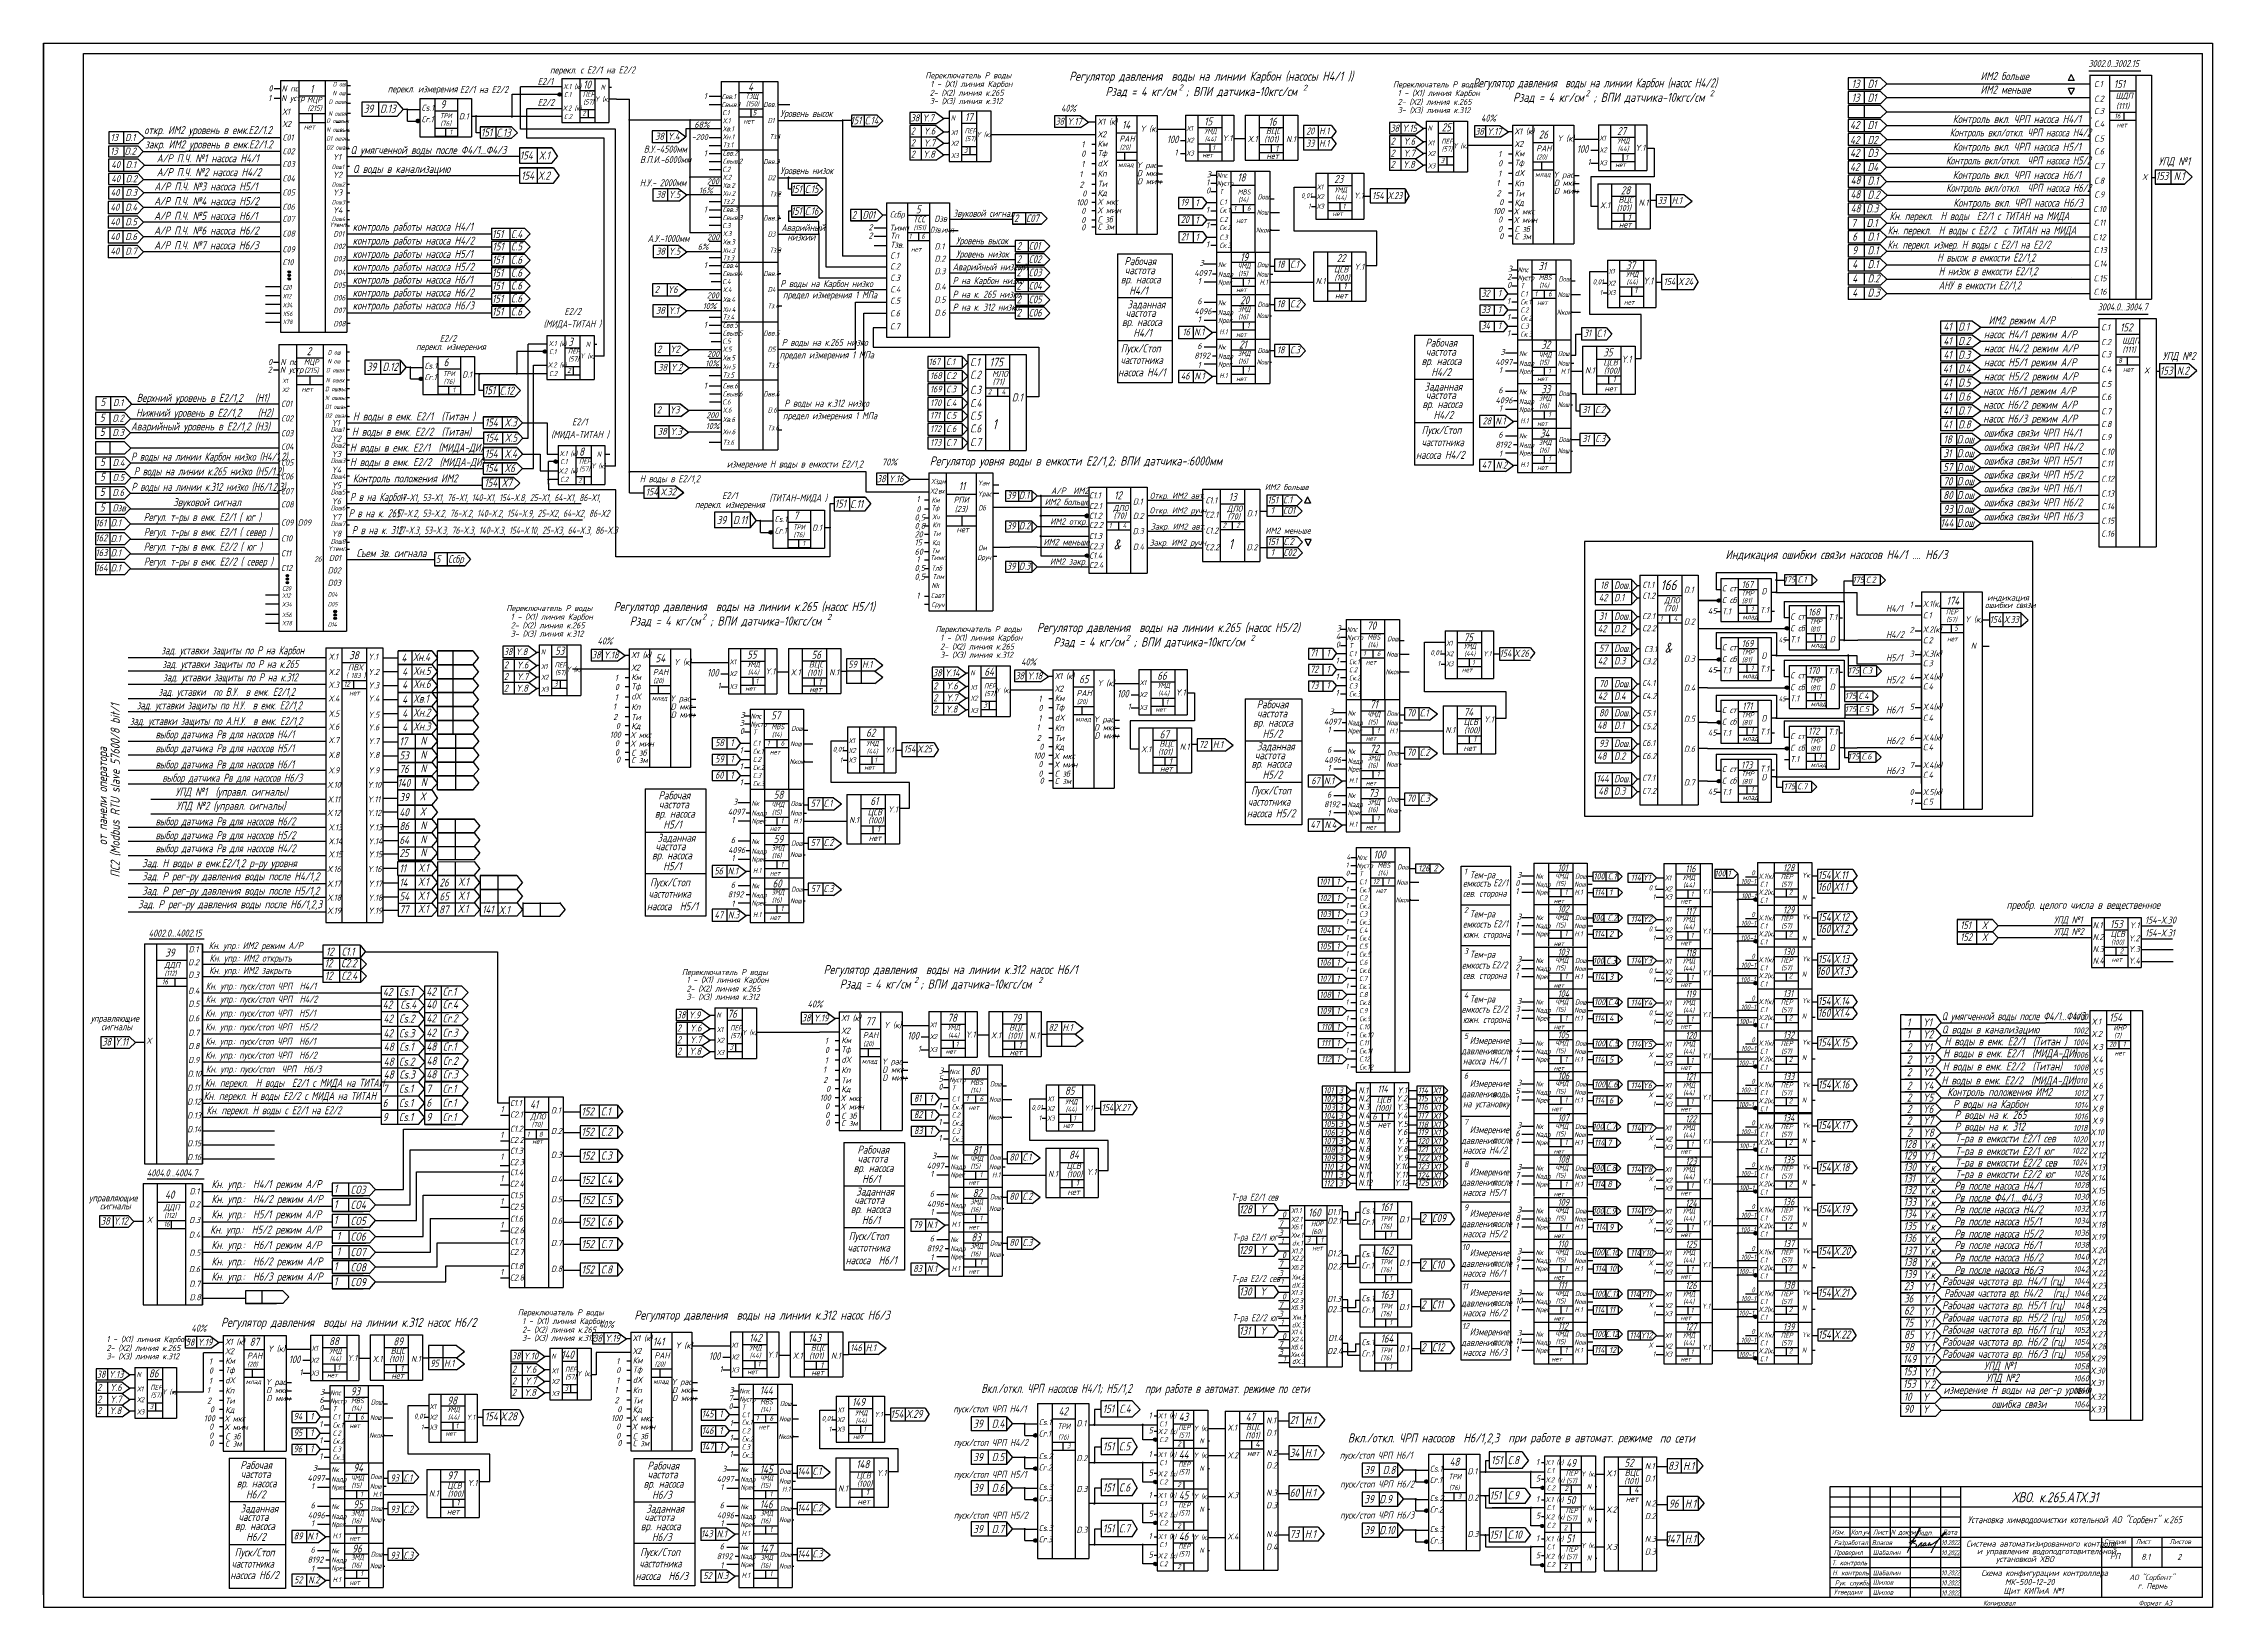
# Model space of a CAD drawing. Header units: millimetres. Extents: x -1319 to 705, y 574 to 3169.
# Drawn here: x -702 to 376, y 936 to 1713 of the extents above; entities that cross this region are included whole.
import ezdxf

# ---------------------------------------------------------------- set-up
doc = ezdxf.new("R2010")
doc.units = ezdxf.units.MM
for name, color, linetype in [('1', 7, 'Continuous'), ('TEXT', 250, 'Continuous'), ('проводка', 184, 'Continuous')]:
    doc.layers.add(name, color=color, linetype=linetype)
doc.layers.add('Текст', color=7, linetype='Continuous', lineweight=50)
doc.styles.add('GOST тип А', font='GOST_A.TTF', dxfattribs={"oblique": 15})
doc.styles.add('АСУТП', font='GOST_A.TTF', dxfattribs={"oblique": 15, "height": 2.5})

msp = doc.modelspace()

# ---------------------------------------------------------------- texts
at = {"style": 'АСУТП', "oblique": 15}
for s, p in [('167', (-262.1, 1553.3)), ('C.1', (-253.5, 1553.3)), ('168', (-261.4, 1546.4)), ('169', (-261.4, 1539.7)), ('C.2', (-253.5, 1546.4)), ('C.3', (-253.5, 1539.7)), ('170', (-261.4, 1532.9)), ('171', (-261.4, 1526.7)), ('C.4', (-253.5, 1532.9)), ('C.5', (-253.5, 1526.7)), ('172', (-261.4, 1520)), ('C.6', (-253.5, 1520)), ('173', (-261.4, 1513.2)), ('C.7', (-253.5, 1513.2))]:
    msp.add_text(s, height=3.3, dxfattribs=at).set_placement(p)
at = {"color": 7, "style": 'АСУТП', "oblique": 15}
for s, height, p in [('18', 3.6, (71.4, 1442.2)), ('Dош.', 3.6, (78.3, 1442.2)), ('175', 3, (162.6, 1445.3)), ('C.1', 3, (169.4, 1445.3)), ('175', 3, (196.8, 1445.2)), ('C.2', 3, (203.3, 1445.2)), ('42', 3.6, (70.7, 1436)), ('D.1', 3.6, (78.3, 1436)), ('1', 3, (225.1, 1432.8)), ('ошибки связи', 3, (262.5, 1432.6)), ('индикация ', 3, (263.6, 1436.3)), ('42', 3.6, (70.2, 1420.6)), ('31', 3.6, (70.8, 1426.8)), ('Dош.', 3.6, (78.3, 1426.8)), ('D.2', 3.6, (78.3, 1420.6)), ('2', 3, (225.1, 1420.3)), ('57', 3.6, (70.8, 1410.8)), ('Dош.', 3.6, (78.3, 1410.8)), ('3', 3, (225.1, 1408.4)), ('42', 3.6, (70.2, 1404.6)), ('D.3', 3.6, (78.3, 1404.6)), ('175', 3, (194.4, 1400.1)), ('C.3', 3, (201.4, 1400.1)), ('42', 3.6, (70.2, 1387.1)), ('70', 3.6, (70.8, 1393.3)), ('Dош.', 3.6, (78.3, 1393.3)), ('D.4', 3.6, (78.3, 1387.1)), ('175', 3, (192.9, 1387.5)), ('C.4', 3, (199.6, 1387.5)), ('4', 3, (225.1, 1397)), ('80', 3.6, (70.8, 1378.8)), ('Dош.', 3.6, (78.3, 1378.8)), ('175', 3, (192.9, 1380.9)), ('C.5', 3, (199.8, 1380.9)), ('5', 3, (225.1, 1382.1)), ('48', 3.6, (69.9, 1372.6)), ('D.1', 3.6, (78.3, 1372.6)), ('6', 3, (225.1, 1366.8)), ('48', 3.6, (69.9, 1357.3)), ('93', 3.6, (70.8, 1363.6)), ('Dош.', 3.6, (78.3, 1363.6)), ('D.2', 3.6, (78.3, 1357.3)), ('175', 3, (194.4, 1357.4)), ('C.6', 3, (201.1, 1357.4)), ('144', 3.6, (69.6, 1346.1)), ('Dош.', 3.6, (78.3, 1346.1)), ('7', 3, (225.1, 1353.1)), ('48', 3.6, (70.5, 1339.9)), ('D.3', 3.6, (78.3, 1339.9)), ('175', 3, (162.6, 1342.6)), ('C.7', 3, (169.2, 1342.6)), ('0', 3, (225.1, 1339.7)), ('1', 3, (225.1, 1334.8))]:
    msp.add_text(s, height=height, dxfattribs=at).set_placement(p)
at = {"color": 7, "linetype": 'Continuous', "style": 'GOST тип А', "oblique": 15}
for s, height, p in [('ХВО. к.265.АТХ.Э1', 5, (276, 988.5)), ('Установка химводоочистки котельной АО "Сорбент" к.265', 3.5, (253.9, 978.1)), ('Система автоматизированного контроля', 3, (253.2, 966.4)), ('и управления водоподготовительной ', 3, (258.5, 962.7)), ('установкой ХВО', 3, (268, 958.8)), ('Щит КИПиА №1', 3, (271.7, 943))]:
    msp.add_text(s, height=height, dxfattribs=at).set_placement(p)
at = {"layer": 'TEXT', "color": 7, "linetype": 'Continuous', "lineweight": -3, "style": 'GOST тип А', "oblique": 15}
for s, p in [('Схема конфигурации контроллера', (260.7, 951.9)), ('МК-500-12-20', (272.4, 947.4))]:
    msp.add_text(s, height=3, dxfattribs=at).set_placement(p)
at = {"layer": 'Текст', "color": 7, "lineweight": 15, "style": 'GOST тип А', "oblique": 15}
for s, height, p in [('3002.0..3002.15', 3.5, (313.9, 1701.3)), ('0', 3, (-590, 1689.2)), ('N пс', 3, (-583.5, 1689.2)), ('1', 4, (-569.4, 1688.4)), ('D ош', 2.2, (-558.1, 1691.7)), ('перекл. измерения', 3.5, (-530.8, 1688.7)), ('   Е2/1 на Е2/2', 3.5, (-500.5, 1688.4)), ('   Е2/1 ', 3.5, (-461.9, 1692.4)), ('перекл. с Е2/1 на Е2/2', 3.5, (-450.2, 1698.1)), ('Х.1 (к) ', 2.5, (-443.5, 1690.4)), ('10', 4, (-433.7, 1690.6)), ('N', 2.5, (-425, 1690.1)), ('4', 4, (-351.8, 1689.5)), ('Переключатель Р воды', 3, (-263.8, 1695.7)), ('1 - (Х1) линия Карбон', 3, (-261.3, 1691.4)), ('Регулятор давления  воды на линии Карбон (насосы Н4/1 ))   ', 4.5, (-192.3, 1694.5)), ('2', 3, (-137.9, 1689.7)), ('2', 3, (-76.2, 1689.5)), ('Переключатель Р воды', 3, (-31.5, 1691.2)), ('13', 4, (196.3, 1691)), ('D1', 4, (204.2, 1691)), ('ИМ2 больше ', 4, (260.3, 1694.8)), ('ИМ2 меньше ', 4, (260.3, 1688.1)), ('С.1', 3, (316.7, 1691.4)), ('151', 4, (326.5, 1690.9)), ('1', 3, (-590.2, 1684.4)), ('N устр', 3, (-583.7, 1684.4)), ('МЦР', 2.75, (-570.9, 1683.7)), ('(215)', 2.75, (-570.6, 1679.5)), ('D ошвх', 2.2, (-560.2, 1682.9)), ('N ош', 2.2, (-558.2, 1687.3)), ('39', 4.06, (-542.7, 1678.6)), ('D.13', 4.06, (-534.6, 1678.6)), ('Сs.1', 3, (-514, 1679.6)), ('9', 4, (-504.6, 1680.8)), ('   Е2/2 ', 3.5, (-461.9, 1682)), ('Х.2 (к) ', 2.5, (-443.8, 1679.7)), ('С.1', 2.5, (-443.2, 1686.4)), ('ПЕР', 2.5, (-433.9, 1686.6)), ('(57)', 2.5, (-433.7, 1682.7)), ('Y (к)', 2.5, (-428, 1684.2)), ('1', 3, (-373.8, 1685.4)), ('Свв.1', 2.5, (-364.9, 1685.4)), ('Свыв.1', 2.5, (-365, 1681.4)), ('(150)', 2.5, (-352.9, 1681.8)), ('ТЗЩ', 2.5, (-353.1, 1685.6)), ('Dвв.1', 2.5, (-344.2, 1681.5)), ('2- (Х2) линия к.265', 3, (-261.6, 1687)), ('3- (Х3) линия к.312', 3, (-261.6, 1682.9)), ('40%%% ', 3.5, (-196.4, 1679.1)), (' Рзад = 4 кг/см', 4.5, (-176.6, 1686.9)), ('; ВПИ датчика-10кгс/см   ', 4.5, (-134.4, 1686.9)), ('2- (Х2) линия к.265', 3, (-29.2, 1682.5)), ('3- (Х3) линия к.312', 3, (-29.2, 1678.4)), ('1 - (Х1) линия Карбон', 3, (-29.2, 1686.9)), (' Рзад = 4 кг/см', 4.5, (25.8, 1684)), ('2', 3, (64.1, 1686.8)), ('; ВПИ датчика-10кгс/см   ', 4.5, (68, 1684)), ('2', 3, (125.8, 1686.8)), ('13', 4, (196.3, 1684.1)), ('D1', 4, (204.2, 1684.1)), ('С.2', 3, (316.7, 1684.1)), ('С.3', 3, (316.7, 1678)), ('ШДП', 3, (327.4, 1685.6)), ('(111)', 3, (327.6, 1680.5)), ('откр. ИМ2 уровень в емк.Е2/1.2', 4, (-651.7, 1668)), ('Х1', 3, (-583.1, 1677.6)), ('Х2', 3, (-583.1, 1671.5)), ('нет', 2.75, (-572.5, 1670.3)), ('D ошвых', 2.2, (-561.3, 1673.5)), ('N ошвых', 2.2, (-561.3, 1669.1)), ('N ошвх', 2.2, (-560.3, 1677.1)), ('Сr.1', 3, (-514, 1673.9)), ('(76)', 2.5, (-504.6, 1672.1)), ('ТРИ', 2.5, (-504.8, 1675.9)), ('1', 2.5, (-500.1, 1667.8)), ('D.1', 3, (-495.4, 1675.3)), ('151', 4, (-484.5, 1666.9)), ('C.13', 4, (-476.9, 1666.7)), ('С.2', 2.5, (-443.2, 1675.5)), ('2', 2.5, (-434.2, 1677.1)), ('68%%% ', 3, (-378.5, 1671.2)), ('Х.1', 2.5, (-364.4, 1673.4)), ('Хв.1', 2.5, (-364.4, 1669.4)), ('С.1', 2.5, (-364.6, 1677.4)), ('нет', 2.5, (-354.1, 1673.2)), ('5', 2.5, (-349.5, 1677.4)), ('   D1', 2.5, (-346.7, 1673.5)), ('151', 3.78, (-300.9, 1672.9)), ('С.14', 3.78, (-293.9, 1672.9)), ('38', 3.5, (-271.1, 1674.3)), ('2', 3.5, (-271, 1667.8)), ('Y.7', 3.46, (-265.3, 1674.3)), ('Y.6', 3.46, (-264.7, 1667.8)), ('Х1 ', 2.5, (-250.9, 1667.5)), ('N ', 2.5, (-251.1, 1674.8)), ('ПЕР', 2.5, (-244.3, 1668.3)), ('17', 4, (-244.1, 1674.5)), ('38', 3.5, (-199.2, 1672.6)), ('Y.17', 3.46, (-193.4, 1672.6)), ('Х1 (к)', 3, (-178.2, 1672.7)), ('14', 4, (-166.1, 1670.6)), ('Y (к)', 3, (-157.1, 1669.2)), ('Х1', 2.5, (-134, 1669.6)), ('УМД', 2.5, (-125.2, 1668.2)), ('15', 4, (-125.3, 1672.3)), ('ВЦС', 3, (-94.6, 1668)), ('16', 4, (-93.3, 1672.2)), ('20', 3.5, (-74.6, 1667.8)), ('H.1', 3.46, (-68.2, 1667.8)), ('38', 3.5, (-32.8, 1669.2)), ('Y.15', 3.46, (-27, 1669.2)), ('N ', 2.5, (-14.3, 1669.7)), ('25', 4, (-7.3, 1669.4)), ('38', 3.5, (9.3, 1667.6)), ('40%%% ', 3.5, (12.2, 1674.2)), ('Y.17', 3.46, (15.1, 1667.6)), ('Х1 (к)', 3, (28.9, 1667.9)), ('27', 4, (79.8, 1667.5)), ('42', 4, (195.5, 1670.5)), ('D1', 4, (204.2, 1670.5)), ('Контроль вкл. ЧРП насоса Н4/1', 4, (246.5, 1673.5)), ('С.4', 3, (316.7, 1671.6)), ('16', 2.5, (326.8, 1675.8)), ('нет', 2.5, (327.9, 1671.4)), ('13', 3.46, (-668.6, 1657.8)), ('13', 3.46, (-668.4, 1664.6)), ('D.2', 3.46, (-661.5, 1657.8)), ('D.1', 3.46, (-661.2, 1664.6)), ('закр. ИМ2 уровень в емк.Е2/1.2', 4, (-651.3, 1660.9)), ('С01', 3, (-583, 1664.8)), ('С02', 3, (-583, 1658)), ('D1 ошан', 2.2, (-561.3, 1664.7)), ('D2 ошан', 2.2, (-561.3, 1660.3)), ('Q умягченной воды после Ф4/1...Ф4/3', 4, (-549.3, 1658.1)), ('154', 4, (-465.2, 1655.4)), ('X.1', 4, (-455.8, 1655.4)), ('В.У.-4500мм', 3.5, (-403.6, 1658.8)), ('38', 3.46, (-398, 1665.2)), ('Y.4', 3.46, (-391.8, 1665.2)), ('-200', 3, (-379.8, 1665)), ('1', 3, (-373.8, 1657)), ('Хн.1', 2.5, (-364.4, 1665.4)), ('Свв.2', 2.5, (-364.4, 1657.3)), ('Тз.1', 2.5, (-364.4, 1661.4)), ('    Тз.1', 2.5, (-347.3, 1665.5)), ('2', 3.5, (-271, 1661.9)), ('2', 3.5, (-271, 1656.3)), ('Y.8', 3.46, (-265, 1656.3)), ('Y.7', 3.46, (-264.7, 1661.9)), ('Х2 ', 2.5, (-250.9, 1662.2)), ('3', 2.5, (-244.6, 1658.8)), ('(57)', 2.5, (-244.1, 1664.5)), ('Y (к)', 2.5, (-238.5, 1666.6)), ('0', 3, (-186.3, 1656.8)), ('1', 3, (-186.3, 1661.4)), ('Х2', 3, (-178.2, 1666.4)), ('Км', 3, (-178.2, 1661.7)), ('Тф', 3, (-178.2, 1657.1)), ('РАН', 3, (-167.4, 1664.2)), ('(20)', 2.5, (-167.2, 1660.2)), ('100', 3.78, (-143.8, 1663.5)), ('1', 3, (-140, 1657.4)), ('Х2', 2.5, (-134, 1663.7)), ('Х3', 2.5, (-134.1, 1657.3)), ('(44)', 2.5, (-125, 1664.3)), ('1', 2.5, (-121.2, 1660)), ('Y.1', 3, (-116.3, 1664.5)), ('X.1', 3, (-103.7, 1664.1)), ('(101)', 3, (-95.5, 1663.9)), ('1', 3, (-90, 1659.3)), ('N.1', 3, (-84.6, 1664)), ('33', 3.5, (-74.7, 1661.7)), ('H.1', 3.46, (-68.2, 1661.7)), ('2', 3.5, (-32.7, 1662.7)), ('2', 3.5, (-32.7, 1656.8)), ('Y.6', 3.46, (-26.4, 1662.7)), ('Y.7', 3.46, (-26.4, 1656.8)), ('Х1 ', 2.5, (-14.1, 1662.4)), ('Х2 ', 2.5, (-14.1, 1657.1)), ('ПЕР', 2.5, (-7.5, 1663.2)), ('(57)', 2.5, (-7.3, 1659.4)), ('Y (к)', 2.5, (-1.7, 1661)), ('1', 3, (20.7, 1656.6)), ('Х2', 3, (28.9, 1661.6)), ('Км', 3, (28.9, 1656.9)), ('РАН', 3, (39.6, 1659.4)), ('26', 4, (40.9, 1665.8)), ('Y (к)', 3, (50, 1664.4)), ('100', 3.78, (59.8, 1658.7)), ('Х2', 2.5, (71.1, 1658.9)), ('Х1', 2.5, (71.1, 1664.8)), ('УМД', 2.5, (79.9, 1663.4)), ('(44)', 2.5, (80.1, 1659.5)), ('Y.1', 3, (88.8, 1659.7)), ('42', 4, (195.5, 1663.1)), ('42', 4, (195.5, 1656.7)), ('D2', 4, (204.2, 1663.1)), ('D3', 4, (204.2, 1656.7)), ('Контроль вкл. ЧРП насоса Н5/1', 4, (246.5, 1659.7)), ('С.5', 3, (316.7, 1664.3)), ('С.6', 3, (316.7, 1657.9)), ('40', 3.46, (-668.1, 1651.1)), ('D.1', 3.46, (-660.9, 1651.1)), ('А/Р П.Ч. №1 насоса Н4/1', 4, (-645.5, 1654)), ('А/Р П.Ч. №2 насоса Н4/2', 4, (-645.5, 1647.1)), ('С03', 3, (-583, 1651.6)), ('Dош1', 2.2, (-558.6, 1650.7)), ('Y1', 3, (-558.1, 1655.1)), ('Y2', 3, (-558.1, 1646.3)), ('Q воды в канализацию', 4, (-548.1, 1648.7)), ('154', 4, (-464.5, 1645.4)), ('X.2', 4, (-456.3, 1645.4)), ('В.П.И.-6000мм', 3.5, (-405.5, 1653.6)), ('С.2', 2.5, (-364.6, 1649.3)), ('Свыв.2', 2.5, (-364.4, 1653.3)), ('Dвв.2', 2.5, (-344.2, 1653.1)), ('Х3 ', 2.5, (-250.9, 1656.1)), ('1', 3, (-187.3, 1646.6)), ('1', 3, (-186.3, 1651.7)), ('dX', 3, (-178.2, 1652)), ('Кп', 3, (-178.2, 1646.9)), ('млад', 2.5, (-168, 1651.6)), ('D мкс', 3, (-158.7, 1647.1)), ('Y рас', 3, (-159, 1651.1)), ('нет', 2.5, (-126.2, 1656.4)), ('3', 3, (-124, 1646.5)), ('Nпс', 2.5, (-119, 1646.3)), ('18', 4, (-108.8, 1644.5)), ('нет', 3, (-94.4, 1655.7)), ('2', 3.5, (-32.7, 1651.2)), ('Y.8', 3.46, (-26.7, 1651.2)), ('Х3 ', 2.5, (-14.1, 1651)), ('3', 2.5, (-7.8, 1653.7)), ('0', 3, (20.7, 1652)), ('1', 3, (20.7, 1646.9)), ('dX', 3, (28.9, 1647.2)), ('Тф', 3, (28.9, 1652.3)), ('млад', 2.5, (39.1, 1646.8)), ('(20)', 2.5, (39.8, 1655.4)), ('Y рас', 3, (48, 1646.3)), ('1', 3, (65.1, 1652.6)), ('Х3', 2.5, (71.1, 1652.5)), ('нет', 2.5, (78.9, 1651.6)), ('1', 2.5, (83.9, 1655.2)), ('42', 4, (195.5, 1649.7)), ('D4', 4, (204.2, 1649.7)), ('Контроль вкл. ЧРП насоса Н6/1', 4, (246.5, 1645.7)), ('С.7', 3, (316.7, 1650.7)), ('153', 4, (347.3, 1645.2)), ('УПД №1', 4, (348.7, 1652.5)), ('N.1', 4, (356.3, 1645.2)), ('40', 3.46, (-668.4, 1637.3)), ('40', 3.46, (-668.1, 1644.1)), ('D.3', 3.46, (-661, 1637.3)), ('D.2', 3.46, (-660.9, 1644.1)), ('А/Р П.Ч. №3 насоса Н5/1', 4, (-646.7, 1640)), ('С04', 3, (-583, 1644.5)), ('С05', 3, (-583, 1637.5)), ('Dош2', 2.2, (-558.6, 1641.9)), ('Y3', 3, (-558.1, 1637.5)), ('Н.У.- 2000мм', 3.5, (-405.6, 1642.1)), ('38', 3.46, (-397.5, 1636.3)), ('Y.5', 3.46, (-391.3, 1636.3)), ('16%%%', 3, (-376.2, 1638.5)), ('200', 3, (-372.3, 1643)), ('Х.2', 2.5, (-364.4, 1645.3)), ('Хв.2', 2.5, (-364.4, 1641.3)), ('Хн.2', 2.5, (-364.4, 1637.3)), ('   D2', 2.5, (-346.7, 1645.1)), ('    Тз.2', 2.5, (-347.3, 1637.1)), ('151', 3.78, (-330.5, 1638.8)), ('С.15', 3.78, (-323.6, 1638.8)), ('2', 3, (-187.2, 1641.4)), ('0', 3, (-185.8, 1637)), ('Кд', 3, (-178.2, 1637.3)), ('Ти', 3, (-178.2, 1641.8)), ('D мин', 3, (-158.6, 1643.1)), ('0', 3, (-124.3, 1638.5)), ('1', 3, (-124.3, 1642.5)), ('Nустр', 2.5, (-119, 1642.3)), ('Т', 2.5, (-117.7, 1638.3)), ('MBS', 2.5, (-108.6, 1638)), ('Dош', 2.5, (-98.8, 1635.6)), ('0,01', 2.5, (-77.2, 1636.2)), ('Х2', 2.5, (-69.4, 1635.7)), ('Х1', 2.5, (-69.3, 1640.5)), ('УМД', 2.5, (-60.5, 1639.1)), ('23', 4, (-60.7, 1643.7)), ('(44)', 2.5, (-60.3, 1635.2)), ('Y.1', 3, (-51, 1636)), ('154', 3.5, (-41.9, 1635.7)), ('Х.23', 3.5, (-34.1, 1635.7)), ('2', 3, (19.9, 1637.1)), ('1', 3, (19.8, 1642.2)), ('Кп', 3, (28.9, 1642.1)), ('Ти', 3, (28.9, 1637)), ('D мкс', 3, (48.4, 1642.3)), ('D мин', 3, (48.5, 1638.3)), ('28', 4, (81.7, 1638.1)), ('48', 4, (195.8, 1643.1)), ('48', 4, (195.7, 1636.1)), ('D.1', 4, (204.2, 1642.9)), ('D.2', 4, (204.2, 1635.9)), ('С.8', 3, (316.7, 1643.4)), ('С.9', 3, (316.8, 1636.5)), ('Х', 3, (340.7, 1645.2)), ('40', 3.46, (-668.5, 1630)), ('D.4', 3.46, (-661.1, 1630)), ('А/Р П.Ч. №4 насоса Н5/2', 4, (-646.8, 1632.7)), ('А/Р П.Ч. №5 насоса Н6/1', 4, (-646.8, 1625.4)), ('С06', 3, (-583, 1630.4)), ('С07', 3, (-583, 1624.4)), ('Dош3', 2.2, (-558.6, 1633.1)), ('Dош4', 2.2, (-558.6, 1624.8)), ('Y4', 3, (-558.1, 1628.7)), ('1', 3, (-373.8, 1629.1)), ('Свыв.3', 2.5, (-364.4, 1625.3)), ('Свв.3', 2.5, (-364.4, 1629.3)), ('Тз.2', 2.5, (-364.4, 1633.3)), ('Dвв.3', 2.5, (-344.2, 1625.1)), ('151', 3.78, (-330.5, 1627.9)), ('С.16', 3.78, (-323.6, 1627.9)), ('2', 3.78, (-300.3, 1626)), ('D01', 3.78, (-295, 1626)), ('Ссбр', 3, (-281.4, 1626.6)), ('ТСС', 3, (-269.8, 1624.2)), ('5', 4, (-268.5, 1628.6)), ('Dзв', 3, (-259.3, 1624.5)), ('2', 3.78, (-219.7, 1624.3)), ('С07', 3.78, (-213.7, 1624.3)), ('100', 3, (-188.8, 1632.6)), ('0', 3, (-186.3, 1628.4)), ('Х мкс', 3, (-178.2, 1632.9)), ('Х мин', 3, (-178.2, 1628.7)), ('С зб', 3, (-178.2, 1624.1)), ('20', 3.5, (-136.9, 1623.8)), ('19', 3.5, (-136.9, 1632.4)), ('1', 3.5, (-129.6, 1632.2)), ('1', 3.5, (-129.6, 1623.6)), ('1', 3, (-124.4, 1628.9)), ('С.1', 2.5, (-117.7, 1633)), ('Ск.1', 2.5, (-117.7, 1629)), ('С.2', 2.5, (-117.7, 1624.4)), ('1', 2.5, (-110.7, 1629.9)), ('(14)', 2.5, (-108.4, 1634.2)), ('6', 2.5, (-104, 1629.9)), ('Nош', 2.5, (-99.2, 1628)), ('1', 2.5, (-73.7, 1631)), ('Х3', 2.5, (-69.4, 1630.9)), ('нет', 2.5, (-61.6, 1627.3)), ('1', 2.5, (-56.5, 1630.9)), ('100', 3, (18.2, 1628.3)), ('0', 3, (20.7, 1624.1)), ('0', 3, (21.3, 1632.7)), ('Х мкс', 3, (28.5, 1628.1)), ('Х мин', 3, (28.5, 1623.9)), ('Кд', 3, (28.9, 1632.5)), ('X.1', 3, (71.3, 1631.2)), ('(101)', 3, (79.6, 1629.8)), ('ВЦС', 3, (80.5, 1633.9)), ('1', 3, (85.1, 1625.2)), ('N.1', 3, (90.5, 1632.5)), ('33', 3.5, (100, 1633.3)), ('H.1', 3.46, (106.9, 1633.3)), ('48', 4, (195.8, 1629.1)), ('D.3', 4, (203.5, 1629.1)), ('Контроль вкл. ЧРП насоса Н6/3', 4, (246.8, 1631.9)), ('С.10', 3, (316.3, 1629.3)), ('40', 3.46, (-668.5, 1622.7)), ('40', 3.46, (-668.5, 1615.4)), ('D.5', 3.46, (-661.1, 1622.7)), ('D.6', 3.46, (-661.1, 1615.4)), ('А/Р П.Ч. №6 насоса Н6/2', 4, (-646.8, 1618.1)), ('С08', 3, (-583, 1617.1)), ('Yтемп', 2.2, (-559.8, 1621.9)), ('D01', 2.7, (-557.8, 1617.1)), ('контроль работы насоса Н4/1', 4, (-548.2, 1620)), ('контроль работы насоса Н4/2', 4, (-548.2, 1613.1)), ('151', 4, (-479, 1616.4)), ('C.4', 4, (-469.7, 1616.4)), ('А.У.-1000мм', 3.5, (-401.7, 1614.4)), ('200', 3, (-372.2, 1615.3)), ('Х.3', 2.5, (-364.4, 1617.3)), ('С.3', 2.5, (-364.6, 1621.3)), ('   D3', 2.5, (-346.7, 1617.1)), ('2', 3, (-292, 1620.2)), ('2', 3, (-292, 1616.1)), ('Тимп', 3, (-281.5, 1620)), ('Тп', 3, (-281.2, 1616)), ('1', 2.5, (-272, 1616)), ('(151)', 2.5, (-269.6, 1620.3)), ('6', 2.5, (-265.8, 1616)), ('0', 3, (-186.3, 1623.8)), ('0', 3, (-186.3, 1620.2)), ('С зм', 3, (-178.2, 1620.5)), ('21', 3.5, (-136.8, 1615.3)), ('1', 3.5, (-129.5, 1615.1)), ('1', 3, (-124.4, 1621.2)), ('Ск.2', 2.5, (-117.7, 1620.3)), ('С.3', 2.5, (-117.7, 1615.5)), ('нет', 2.5, (-109.4, 1623.9)), ('Nком', 2.5, (-99.6, 1619.1)), ('0', 3, (20.7, 1619.4)), ('0', 3, (21.3, 1615.8)), ('С зб', 3, (28.9, 1619.3)), ('С зм', 3, (28.9, 1615.7)), ('нет', 3, (80.7, 1621.6)), ('6', 4, (196.6, 1615.1)), ('7', 4, (196.1, 1621.9)), ('D.1', 4, (203.7, 1621.9)), ('D.1', 4, (204.2, 1615.1)), ('С.12', 3, (316.1, 1615.3)), ('С.11', 3, (316.5, 1622.5)), ('40', 3.46, (-668.5, 1608.2)), ('D.7', 3.46, (-661.1, 1608.2)), ('А/Р П.Ч. №7 насоса Н6/3', 4, (-646.8, 1610.8)), ('С09', 3, (-583, 1609.3)), ('С10', 3, (-583, 1602.9)), ('D02', 2.7, (-557.8, 1610.9)), ('D03', 2.7, (-557.8, 1604.8)), ('контроль работы насоса Н5/1', 4, (-548.2, 1606.5)), ('151', 4, (-479, 1603.6)), ('151', 4, (-478.8, 1610.2)), ('C.5', 4, (-469.7, 1610.2)), ('C.6', 4, (-469.7, 1603.6)), ('38', 3.46, (-397.5, 1608.1)), ('Y.5', 3.46, (-391.3, 1608.1)), ('6%%%', 3, (-376.8, 1610.6)), ('Хн.3', 2.5, (-364.5, 1609)), ('Хв.3', 2.5, (-364.4, 1613.2)), ('Тз.3', 2.5, (-364.4, 1605.3)), ('    Тз.3', 2.5, (-347.3, 1609.1)), ('С.1', 3, (-281.2, 1606.2)), ('Тзв.', 3, (-281.2, 1611.5)), ('нет', 2.5, (-270.9, 1609.6)), ('D.1', 3, (-259.2, 1610.7)), ('D.2', 3, (-259.2, 1604.6)), ('2', 3.78, (-218.4, 1610.6)), ('2', 3.78, (-218.4, 1604)), ('С01', 3.78, (-212.4, 1610.6)), ('С02', 3.78, (-212.4, 1604)), ('3', 3, (-127.6, 1602.5)), ('1', 3, (-124.4, 1611.7)), ('Ск.3', 2.5, (-117.7, 1611.5)), ('19', 4, (-107.4, 1604.9)), ('22', 4, (-59.5, 1604.4)), ('4', 4, (196.6, 1601.4)), ('9', 4, (196.6, 1608.3)), ('D.1', 4, (204.2, 1608.3)), ('D.1', 4, (204.2, 1601.4)), ('С.13', 3, (316.6, 1608.9)), ('D04', 2.7, (-557.8, 1597.9)), ('контроль работы насоса Н5/2', 4, (-548.2, 1600.1)), ('контроль работы насоса Н6/1', 4, (-548.2, 1593.7)), ('151', 4, (-479, 1597.2)), ('151', 4, (-479, 1590.7)), ('C.6', 4, (-469.7, 1597.2)), ('C.6', 4, (-469.7, 1597.2)), ('C.6', 4, (-469.7, 1590.8)), ('1', 3, (-373.8, 1601.4)), ('С.4', 2.5, (-364.6, 1593.5)), ('Свыв.4', 2.5, (-364.4, 1597.5)), ('Свв.4', 2.5, (-364.4, 1601.5)), ('Dвв.4', 2.5, (-344.2, 1597.5)), ('С.2', 3, (-281.2, 1600.8)), ('С.3', 3, (-281.2, 1595.2)), ('D.3', 3, (-259.2, 1598.4)), ('2', 3.78, (-218.4, 1597.4)), ('2', 3.78, (-218.4, 1590.8)), ('С03', 3.78, (-212.4, 1597.4)), ('С04', 3.78, (-212.4, 1590.8)), ('4097', 3, (-130.2, 1597.5)), ('1', 3, (-128.5, 1593.5)), ('Nк', 2.5, (-118.4, 1602)), ('Nадр', 2.5, (-118.4, 1597.2)), ('Nрег', 2.5, (-118.4, 1593.2)), ('ЧМД', 2.5, (-108.6, 1601.4)), ('(15)', 2.5, (-108.4, 1597.5)), ('1', 2.5, (-104, 1593.3)), ('Nош', 2.5, (-99.2, 1597.2)), ('Dош', 2.5, (-99.1, 1601.9)), ('Н.1', 2.5, (-97.8, 1593.2)), ('18', 3.5, (-89.1, 1601.6)), ('С.1', 3.5, (-82.6, 1601.6)), ('N.1', 3, (-69.9, 1593.5)), ('ЦСВ', 3, (-60.8, 1599.3)), ('(100)', 3, (-60.6, 1595.2)), ('Y.1', 3, (-50.8, 1600.6)), ('2', 3, (25.2, 1595.6)), ('0', 3, (25.2, 1591.6)), ('3', 3, (25.5, 1599.6)), ('Nпс', 2.5, (30.5, 1599.4)), ('Nустр', 2.5, (30.5, 1595.4)), ('31', 4, (40.7, 1600.5)), ('MBS', 2.5, (40.9, 1595.5)), ('Dош', 2.5, (50.7, 1594.8)), ('0,01', 2.5, (67.7, 1593.4)), ('Х1', 2.5, (75.5, 1598.6)), ('Х2', 2.5, (75.4, 1592.7)), ('37', 4, (84.2, 1600.8)), ('УМД', 2.5, (84.3, 1597.1)), ('(44)', 2.5, (84.5, 1593.3)), ('Y.1', 3.5, (92.7, 1593.3)), ('154', 3.5, (102.9, 1593)), ('Х.24', 3.5, (110.2, 1593)), ('4', 4, (196.6, 1594.3)), ('D.2', 4, (204.2, 1594.3)), ('С.15', 3, (316.5, 1594.9)), ('С.14', 3, (316.6, 1602.2)), ('Х12', 2.2, (-582.9, 1586.4)), ('Х34', 2.2, (-582.9, 1582)), ('С20', 2.2, (-582.9, 1590.8)), ('D05', 2.7, (-557.8, 1591.6)), ('D06', 2.7, (-557.8, 1585.4)), ('контроль работы насоса Н6/2', 4, (-548.2, 1587.3)), ('контроль работы насоса Н6/3', 4, (-548.2, 1580.9)), ('151', 4, (-479, 1584.3)), ('C.6', 4, (-469.7, 1584.4)), ('2', 3.46, (-398.2, 1589.1)), ('Y6', 3.46, (-391.8, 1589.1)), ('10%%%', 3, (-374.3, 1581.1)), ('200', 3, (-372.3, 1586.4)), ('Х.4', 2.5, (-364.4, 1589.5)), ('Хв.4', 2.5, (-364.4, 1584.6)), ('   D4', 2.5, (-346.7, 1589.5)), ('    Тз.4', 2.5, (-348.3, 1581.5)), ('С.4', 3, (-281.2, 1589.4)), ('С.5', 3, (-281.2, 1583.8)), ('D.4', 3, (-259.2, 1590.8)), ('D.5', 3, (-259.2, 1584.3)), ('2', 3.78, (-218.4, 1584)), ('С05', 3.78, (-212.4, 1584)), ('6', 3, (-128.7, 1583.5)), ('Nк', 2.5, (-118.4, 1583)), ('нет', 2.5, (-109.4, 1589.5)), ('20', 4, (-107.4, 1583.5)), ('Dош', 2.5, (-98.8, 1582.2)), ('18', 3.5, (-89.1, 1582)), ('С.2', 3.5, (-82.6, 1582)), ('нет', 3, (-60.3, 1586.4)), ('1', 3, (-56.1, 1591)), ('32', 3.5, (12.4, 1587.2)), ('1', 3.5, (20.6, 1587.2)), ('1', 3, (25.1, 1583.6)), ('С.1', 2.5, (31.8, 1587.4)), ('Ск.1', 2.5, (31.8, 1583.4)), ('Т', 2.5, (31.8, 1591.4)), ('1', 2.5, (38.8, 1587.4)), ('нет', 2.5, (40.1, 1583.1)), ('(14)', 2.5, (41.1, 1591.7)), ('6', 2.5, (45.6, 1587.4)), ('Nош', 2.5, (50.3, 1587.1)), ('1', 2.5, (71.1, 1588.1)), ('Х3', 2.5, (75.4, 1588)), ('нет', 2.5, (83.2, 1583.3)), ('1', 3, (88.3, 1589)), ('4', 4, (196.6, 1587.3)), ('D.3', 4, (204.2, 1587.3)), ('С.16', 3, (316.5, 1588.2)), ('3004.0...3004.7', 3.5, (318.5, 1580.4)), ('Х56', 2.2, (-582.9, 1577.6)), ('Х78', 2.2, (-582.9, 1573.6)), ('D07', 2.7, (-557.8, 1579.1)), ('D08', 2.7, (-557.8, 1572.5)), ('151', 4, (-479, 1577.9)), ('C.6', 4, (-469.7, 1577.9)), ('(МИДА-ТИТАН )', 3.5, (-453.4, 1572)), ('   Е2/2 ', 3.5, (-448.6, 1578.2)), ('38', 3.46, (-397.6, 1578.7)), ('Y.1', 3.46, (-391.4, 1578.7)), ('1', 3, (-373.8, 1571.8)), ('Хн.4', 2.5, (-364.4, 1579.7)), ('Свв.5', 2.5, (-364.4, 1571.9)), ('Тз.4', 2.5, (-364.4, 1575.9)), ('С.6', 3, (-281.3, 1577.5)), ('С.7', 3, (-281.3, 1571)), ('D.6', 3, (-259.2, 1577.8)), ('2', 3.78, (-218.4, 1577.4)), ('С06', 3.78, (-212.4, 1577.4)), ('4096', 3, (-130.1, 1578.5)), ('1', 3, (-128.5, 1574.5)), ('Nадр', 2.5, (-118.4, 1578.2)), ('Nрег', 2.5, (-118.4, 1574.2)), ('ЗМД', 2.5, (-108.6, 1579.8)), ('(16)', 2.5, (-108.4, 1576)), ('1', 2.5, (-104, 1571.7)), ('Nош', 2.5, (-99.2, 1576.6)), ('33', 3.5, (12.4, 1579.1)), ('34', 3.5, (12.4, 1571.1)), ('1', 3.5, (20.6, 1579.1)), ('1', 3.5, (20.6, 1571.1)), ('1', 3, (25.1, 1575.6)), ('С.2', 2.5, (31.8, 1579.4)), ('Ск.2', 2.5, (31.8, 1575.4)), ('С.3', 2.5, (31.8, 1571.4)), ('Nком', 2.5, (49.9, 1578.3)), ('41', 4, (241.9, 1570.4)), ('D.1', 4, (249.2, 1570.4)), ('ИМ2 режим А/Р', 4, (264.3, 1573.5)), ('С.1', 3, (320.3, 1570.5)), ('152', 4, (329.6, 1570)), ('перекл. измерения', 3.5, (-516.7, 1560.7)), ('    Е2/2', 3.5, (-512.4, 1564.8)), ('Х.1 (к) ', 2.5, (-450.8, 1562.7)), ('3', 4, (-441.1, 1562.9)), ('N', 2.5, (-432.4, 1562.4)), ('2', 3.46, (-397, 1559.5)), ('Y2', 3.46, (-390.6, 1559.5)), ('Х.5', 2.5, (-364.4, 1559.9)), ('С.5', 2.5, (-364.6, 1563.9)), ('Свыв.5', 2.5, (-364.4, 1567.9)), ('Dвв.5', 2.5, (-344.2, 1567.9)), ('   D5', 2.5, (-346.7, 1559.9)), ('16', 3.5, (-136, 1568)), ('N.1', 3.46, (-130.3, 1568)), ('6', 3, (-128.7, 1561.3)), ('Nк', 2.5, (-118.4, 1561)), ('Н.1', 2.5, (-117.8, 1568.6)), ('нет', 2.5, (-109.4, 1567.3)), ('21', 4, (-108, 1561.5)), ('18', 3.5, (-89.1, 1559.1)), ('С.3', 3.5, (-82.6, 1559.1)), ('1', 3, (25.1, 1567.6)), ('Ск.3', 2.5, (31.8, 1567.4)), ('32', 4, (42.1, 1561.4)), ('31', 3.5, (63.3, 1567.4)), ('С.1', 3.5, (69.7, 1567.4)), ('41', 4, (241.9, 1563.3)), ('D.2', 4, (249.2, 1563.3)), (' насос Н4/1 режим А/Р', 4, (259.9, 1566.6)), (' насос Н4/2 режим А/Р', 4, (259.9, 1559.6)), ('С.2', 3, (320.3, 1563.2)), ('ШДП', 3, (330.6, 1563.9)), ('(111)', 3, (330.8, 1559.5)), ('2', 3, (-590.4, 1549.5)), ('0', 3, (-590.2, 1553.3)), ('N устр', 3, (-584.3, 1549.5)), ('N пс', 3, (-584.1, 1553.3)), ('МЦР', 2.75, (-572.4, 1553.5)), ('(215)', 2.75, (-572.2, 1549.3)), ('2', 4, (-571, 1558.2)), ('D ошвх', 2.2, (-561.4, 1549.7)), ('N ош', 2.2, (-560.7, 1554.1)), ('D ош', 2.2, (-560.6, 1558.5)), ('39', 4.06, (-541.2, 1550.4)), ('D.12', 4.06, (-533.4, 1550.4)), ('Сs.1', 3, (-512.5, 1551.4)), ('6', 4, (-503, 1552.7)), ('Х.2 (к) ', 2.5, (-451.2, 1552.1)), ('С.1', 2.5, (-450.6, 1558.7)), ('2', 2.5, (-441.6, 1549.4)), ('ПЕР', 2.5, (-441.3, 1558.9)), ('(57)', 2.5, (-441.1, 1555.1)), ('Y (к)', 2.5, (-435.3, 1556.6)), ('38', 3.46, (-396.5, 1550.4)), ('Y.2', 3.46, (-390.3, 1550.4)), ('10%%%', 3, (-373.1, 1552.6)), ('200', 3, (-372.2, 1557.3)), ('Хв.5', 2.5, (-364.4, 1555.6)), ('Хн.5', 2.5, (-364.4, 1551.2)), ('    Тз.5', 2.5, (-348.3, 1551.9)), ('С.1', 4, (-241.5, 1552.8)), ('175', 4.3, (-231.9, 1552.6)), ('8192', 3, (-130.2, 1556.5)), ('1', 3, (-128.5, 1551.9)), ('Nадр', 2.5, (-118.4, 1556.5)), ('Nрег', 2.5, (-118.4, 1552.5)), ('ЗМД', 2.5, (-108.6, 1557.8)), ('(16)', 2.5, (-108.4, 1554)), ('1', 2.5, (-104, 1549.7)), ('Nош', 2.5, (-99.2, 1553.6)), ('Dош', 2.5, (-98.8, 1559.3)), ('4097', 3, (19.3, 1553.3)), ('1', 3, (21.1, 1549.3)), ('3', 3, (21.9, 1558.3)), ('Nк', 2.5, (31.1, 1557.8)), ('Nадр', 2.5, (31.1, 1553)), ('Nрег', 2.5, (31.1, 1549)), ('ЧМД', 2.5, (40.9, 1557.2)), ('(15)', 2.5, (41.1, 1553.4)), ('1', 2.5, (45.6, 1549.1)), ('Nош', 2.5, (50.3, 1553)), ('Dош', 2.5, (50.4, 1557.8)), ('Н.1', 2.5, (51.8, 1549)), ('N.1', 3, (63.9, 1549.2)), ('35', 4, (72.9, 1557.6)), ('ЦСВ', 3, (73, 1553.1)), ('(100)', 3, (73.2, 1549)), ('Y.1', 3.5, (81.9, 1554.4)), ('41', 4, (241.7, 1549.5)), ('41', 4, (241.9, 1556.4)), ('D.3', 4, (249.2, 1556.4)), ('D.4', 4, (249.2, 1549.5)), (' насос Н5/1 режим А/Р', 4, (259.9, 1552.7)), ('С.3', 3, (320.3, 1557.1)), ('С.4', 3, (320.3, 1549.7)), ('8', 2.5, (328.6, 1554.3)), ('нет', 2.5, (331.1, 1549.9)), ('Х', 3, (341.7, 1549.1)), ('153', 4, (349.4, 1548.5)), ('УПД №2', 4, (350.7, 1555.8)), ('N.2', 4, (357.8, 1548.5)), ('Х1', 2.2, (-583.1, 1544.3)), ('Х2', 2.2, (-583.1, 1539.9)), ('нет', 2.75, (-573.6, 1540)), ('D ошвых', 2.2, (-561.9, 1540.3)), ('N ошвх', 2.2, (-561.5, 1544.7)), ('Сr.1', 3, (-512.5, 1545.8)), ('(76)', 2.5, (-503, 1543.9)), ('ТРИ', 2.5, (-503.3, 1547.8)), ('1', 2.5, (-498.6, 1539.7)), ('D.1', 3, (-493.8, 1547.1)), ('151', 4, (-483, 1538.8)), ('C.12', 4, (-475.3, 1538.6)), ('С.2', 2.5, (-450.6, 1547.8)), ('1', 3, (-373.8, 1541.6)), ('Свв.6', 2.5, (-364.4, 1541.7)), ('Тз.5', 2.5, (-364.4, 1547.1)), ('С.2', 4, (-241.5, 1546.5)), ('С.3', 4, (-241.5, 1539)), ('2', 2.5, (-232.7, 1538.8)), ('MЛО', 3, (-230.6, 1547.4)), ('(71)', 3, (-230.4, 1543.5)), ('4', 2.5, (-225.9, 1538.8)), ('46', 3.5, (-136.9, 1546.1)), ('N.1', 3.46, (-130.1, 1546.1)), ('Н.1', 2.5, (-117.8, 1546.8)), ('нет', 2.5, (-109.4, 1545.3)), ('6', 3, (20.8, 1539.3)), ('Nк', 2.5, (31.1, 1538.8)), ('нет', 2.5, (40.1, 1545.3)), ('33', 4, (42.1, 1539.3)), ('нет', 3, (73.5, 1540.2)), ('1', 3, (77.6, 1544.8)), ('41', 4, (241.8, 1542.6)), ('D.5', 4, (249.2, 1542.6)), (' насос Н6/1 режим А/Р', 4, (259.6, 1538.5)), (' насос Н5/2 режим А/Р', 4, (259.9, 1545.7)), ('С.5', 3, (320.3, 1542.4)), ('5', 4, (-673.5, 1532.9)), ('D.1', 3.46, (-667.2, 1532.9)), ('Нижний уровень в Е2/1,2    (Н2)', 4, (-655.8, 1527.6)), ('Верхний уровень в Е2/1,2   (Н1)', 4, (-655.5, 1535)), ('С01', 3, (-583.7, 1532.6)), ('N ошвых', 2.2, (-561.9, 1535.9)), ('D1 ошан', 2.2, (-561.9, 1531.5)), ('2', 3.46, (-397.2, 1529.3)), ('Y3', 3.46, (-390.8, 1529.3)), ('Х.6', 2.5, (-364.4, 1529.7)), ('С.6', 2.5, (-364.6, 1533.7)), ('Свыв.6', 2.5, (-364.4, 1537.7)), ('Dвв.6', 2.5, (-344.2, 1537.7)), ('   D.6', 2.5, (-346.7, 1529.7)), ('С.4', 4, (-241.5, 1532.4)), ('С.5', 4, (-241.5, 1526.2)), ('D.1', 4, (-220.8, 1535.2)), ('4096', 3, (19.4, 1534.3)), ('1', 3, (21.1, 1530.3)), ('Nадр', 2.5, (31.1, 1534)), ('Nрег', 2.5, (31.1, 1530)), ('ЗМД', 2.5, (40.9, 1535.6)), ('(16)', 2.5, (41.1, 1531.8)), ('1', 2.5, (45.6, 1527.5)), ('Nош', 2.5, (50.3, 1532.4)), ('Dош', 2.5, (50.7, 1538)), ('31', 3.5, (62.5, 1529.4)), ('С.2', 3.5, (68.9, 1529.4)), ('41', 4, (241.8, 1535.6)), ('41', 4, (241.8, 1528.7)), ('D.6', 4, (249.2, 1535.6)), ('D.7', 4, (249.2, 1528.7)), (' насос Н6/2 режим А/Р', 4, (259.6, 1531.6)), ('С.6', 3, (320.3, 1536)), ('С.7', 3, (320.3, 1528.8)), ('5', 4, (-673.8, 1525.2)), ('5', 4, (-673.8, 1518.1)), ('D.2', 3.46, (-667.5, 1525.2)), ('D.3', 3.46, (-667.5, 1518.1)), ('Аварийный уровень в E2/1,2 (Н3)', 4, (-658.3, 1520.8)), ('С02', 3, (-583.7, 1525.3)), ('С03', 3, (-583.7, 1517.9)), ('D2 ошан', 2.2, (-561.9, 1527.1)), ('Dош1', 2.42, (-559.1, 1520.1)), ('Y1', 3, (-558.7, 1523.1)), ('154', 4, (-482.6, 1522.8)), ('154', 4, (-482.4, 1515.2)), ('X.3', 4, (-472.9, 1522.8)), ('X.5', 4, (-472.7, 1515.2)), ('(МИДА-ТИТАН )', 3.5, (-449.6, 1517.1)), ('   Е2/1 ', 3.5, (-444.8, 1523.3)), ('38', 3.46, (-396.7, 1518.6)), ('Y.3', 3.46, (-390.5, 1518.6)), ('  10%%%', 3, (-376.5, 1521.5)), ('200', 3, (-372.6, 1526.9)), ('Хв.6', 2.5, (-364.4, 1525)), ('Хн.6', 2.5, (-364.4, 1518.9)), ('    Тз.6', 2.5, (-348.3, 1520.9)), ('С.6', 4, (-241.5, 1519.8)), ('1', 5, (-230.4, 1521.4)), ('28', 3.5, (13, 1523.8)), ('N.1', 3.46, (19.3, 1523.8)), ('6', 3, (20.8, 1517.2)), ('Nк', 2.5, (31.1, 1516.9)), ('Н.1', 2.5, (31.7, 1524.4)), ('нет', 2.5, (40.1, 1523.1)), ('34', 4, (41.5, 1517.3)), ('41', 4, (241.8, 1521.8)), ('D.8', 4, (249.2, 1521.8)), (' насос Н6/3 режим А/Р', 4, (259.6, 1524.7)), (' ошибка связи ЧРП Н4/1', 4, (259.9, 1517.7)), ('С.8', 3, (320.3, 1522.5)), ('С.9', 3, (320.3, 1516.1)), ('С04', 3, (-583.7, 1511.3)), ('Dош2', 2.42, (-559.1, 1512.3)), ('Y2', 3, (-558.7, 1515.3)), ('Y3', 3, (-558.7, 1507.6)), ('154', 4, (-482.6, 1507.3)), ('X.4', 4, (-472.9, 1507.3)), ('Х.1 (к) ', 2.5, (-445.4, 1508.1)), ('8', 4, (-435.7, 1508.3)), ('N', 2.5, (-426.9, 1507.8)), ('Тз.6', 2.5, (-364.4, 1513.7)), ('С.7', 4, (-241.5, 1513.1)), ('8192', 3, (19.3, 1512.3)), ('1', 3, (21.1, 1507.8)), ('Nадр', 2.5, (31.1, 1512.4)), ('Nрег', 2.5, (31.1, 1508.4)), ('ЗМД', 2.5, (40.9, 1513.6)), ('(16)', 2.5, (41.1, 1509.8)), ('Nош', 2.5, (50.3, 1509.5)), ('Dош', 2.5, (50.7, 1515.1)), ('31', 3.5, (62.5, 1515)), ('С.3', 3.5, (69, 1515)), ('31', 4, (241.9, 1507.5)), ('18', 4, (241.9, 1514.4)), ('D.ош', 4, (248.5, 1514.4)), ('D.ош', 4, (248.5, 1507.5)), (' ошибка связи ЧРП Н4/2', 4, (259.9, 1510.7)), ('С.10', 3, (320.3, 1508.8)), ('5', 4, (-673.7, 1503.1)), ('5', 4, (-673.7, 1495.8)), ('D.4', 3.46, (-667.4, 1503.1)), ('D.5', 3.46, (-667.4, 1495.8)), ('С05', 3, (-583.7, 1503.4)), ('С06', 3, (-583.7, 1496.5)), ('Dош3', 2.42, (-559.1, 1504.6)), ('Dош4', 2.42, (-559.1, 1496.7)), ('Y4', 3, (-558.7, 1499.8)), ('154', 4, (-482.6, 1500.1)), ('X6', 4, (-472.9, 1500.1)), ('Х.2 (к) ', 2.5, (-445.8, 1499.5)), ('С.1', 2.5, (-445.1, 1504.1)), ('С.2', 2.5, (-445.1, 1495.3)), ('ПЕР', 2.5, (-435.8, 1504.3)), ('(57)', 2.5, (-435.6, 1500.5)), ('Y (к)', 2.5, (-429.9, 1502)), ('измерение Н воды в емкости Е2/1,2', 3.5, (-362.4, 1502.4)), ('38', 3.5, (-287.8, 1495.1)), ('70%%%', 3.46, (-285.4, 1503.4)), ('Y.16', 3.46, (-282, 1495.1)), ('Регулятор уовня воды в емкости Е2/1,2; ВПИ датчика-:6000мм', 4.5, (-261.6, 1503.4)), ('47', 3.5, (12.6, 1501.9)), ('N.2', 3.46, (19.6, 1501.9)), ('Н.1', 2.5, (31.7, 1502.6)), ('нет', 2.5, (40.1, 1501.2)), ('1', 2.5, (45.6, 1505.5)), ('57', 4, (241.7, 1500.6)), ('70', 4, (241.8, 1493.6)), ('D.ош', 4, (248.5, 1500.6)), ('D.ош', 4, (248.5, 1493.6)), (' ошибка связи ЧРП Н5/1', 4, (259.9, 1503.8)), (' ошибка связи ЧРП Н5/2', 4, (259.9, 1496.9)), ('С.11', 3, (320.3, 1502.8)), ('С.12', 3, (320.3, 1495.3)), ('5', 4, (-673.8, 1488.3)), ('D.6', 3.46, (-667.5, 1488.3)), ('Звуковой сигнал', 4, (-637.4, 1483.2)), ('С07', 3, (-583.7, 1489.1)), ('Dош5', 2.42, (-559.1, 1489)), ('Y5', 3, (-558.7, 1492)), ('Y6', 3, (-558.7, 1484.2)), ('154', 4, (-482.8, 1492.9)), ('X7', 4, (-474.3, 1492.9)), ('2', 2.5, (-436.2, 1494.8)), ('154', 3.46, (-402.6, 1488.6)), ('Х.32', 3.46, (-395.2, 1488.6)), ('   Е2/1 ', 3.5, (-370.3, 1486.7)), ('(ТИТАН-МИДА )', 3.5, (-341.2, 1485.6)), ('1', 3, (-268.2, 1485.2)), ('Х2', 2.5, (-261.4, 1489.5)), ('Хздн', 2.5, (-260.9, 1494.3)), ('Км', 2.5, (-260.7, 1485)), ('вх', 2.5, (-257.4, 1489.5)), ('РПИ', 3, (-249.7, 1484.9)), ('11', 4, (-247.2, 1491.2)), ('Yан', 2.5, (-237.8, 1493.5)), ('Yрас', 2.5, (-237.8, 1488.1)), ('39', 3.46, (-223.4, 1486.9)), ('D.1', 3.46, (-217.3, 1486.9)), ('ИМ2 больше', 3.2, (-204.5, 1483.7)), ('А/Р  ИМ2', 3.2, (-201.3, 1489.3)), ('С1.1', 3, (-182.4, 1487.1)), ('12', 4, (-170, 1486.6)), ('D.1', 3, (-160.7, 1484)), ('Откр. ИМ2 авт.', 3, (-152.3, 1486.9)), ('С1.1', 3, (-124.6, 1484.6)), ('13', 4, (-113.1, 1485.8)), ('ИМ2 больше', 3, (-95.2, 1491.2)), ('151', 3.46, (-93.9, 1484.6)), ('С.1', 3.46, (-86.1, 1484.6)), ('80', 4, (241.8, 1486.7)), ('D.ош', 4, (248.5, 1486.7)), (' ошибка связи ЧРП Н6/1', 4, (259.9, 1490)), (' ошибка связи ЧРП Н6/2', 4, (259.9, 1483.1)), ('С.13', 3, (320.3, 1488)), ('161', 3.46, (-675.9, 1473.2)), ('5', 4, (-673.8, 1480.6)), ('D.1', 3.46, (-668.4, 1473.2)), ('Dзв', 3.46, (-667.5, 1480.6)), ('С08', 3, (-583.7, 1482.6)), ('С09', 3, (-583.7, 1473.6)), ('D09', 3, (-575.5, 1473.6)), ('Dош6', 2.42, (-559.1, 1481.1)), ('Y7', 3, (-558.7, 1476.3)), ('перекл. измерения', 3.5, (-378.2, 1482.3)), ('39', 4.06, (-367.4, 1474.3)), ('D.11', 4.06, (-359.3, 1474.3)), ('Сs.1', 3, (-338.6, 1475.3)), ('7', 4, (-329.2, 1476.5)), ('151', 4, (-308.8, 1482.5)), ('C.11', 4, (-301.2, 1482.3)), ('0,5', 3, (-269.1, 1476.1)), ('0', 3, (-268.2, 1480.2)), ('Хч', 2.5, (-260.3, 1476.6)), ('Тф', 2.5, (-260.7, 1481.1)), ('(23)', 3, (-249.2, 1480.3)), ('Dб', 2.5, (-237.5, 1481.1)), ('ИМ2 откр.', 3.2, (-201.8, 1474)), ('С2.1', 3, (-182.4, 1481.8)), ('С1.2', 3, (-182.4, 1477)), ('ДЛО', 3, (-170.5, 1480.8)), ('(70)', 3, (-170.3, 1477)), ('D.2', 3, (-160.7, 1476.9)), ('Откр. ИМ2 ручн.', 3, (-152.4, 1479.6)), ('С2.1', 3, (-124.6, 1477.5)), ('ДЛО', 3, (-113.9, 1480.5)), ('(70)', 3, (-113.7, 1476.6)), ('D.1', 3, (-104.1, 1478.1)), ('1', 3.46, (-92.2, 1479.4)), ('СО1', 3.46, (-86.1, 1479.4)), ('144', 4, (240.4, 1472.9)), ('93', 4, (241.8, 1479.8)), ('D.ош', 4, (248.5, 1479.8)), ('D.ош', 4, (248.5, 1472.9)), (' ошибка связи ЧРП Н6/3', 4, (259.9, 1476.1)), ('С.14', 3, (320.3, 1481.6)), ('С.15', 3, (320.3, 1474.5)), ('162', 3.46, (-675.9, 1465.7)), ('D.1', 3.46, (-668.4, 1465.4)), ('С10', 3, (-583.7, 1465.7)), ('Dош7', 2.42, (-559.1, 1473.3)), ('Dош8', 2.42, (-559.1, 1464.5)), ('Y8', 3, (-558.7, 1468.1)), ('Сr.1', 3, (-338.6, 1469.6)), ('(76)', 2.5, (-329.2, 1467.8)), ('ТРИ', 2.5, (-329.4, 1471.6)), ('1', 2.5, (-324.8, 1463.5)), ('D.1', 3, (-320, 1471)), ('20', 3, (-269.1, 1467.7)), ('0,8', 3, (-269.1, 1471.9)), ('15', 3, (-269.1, 1463.7)), ('Кп', 2.5, (-260.3, 1472.7)), ('Кд', 2.5, (-260.4, 1463.9)), ('Ти', 2.5, (-260.2, 1468.4)), ('нет', 3, (-248.3, 1470.2)), ('39', 3.46, (-223.4, 1471.7)), ('D.2', 3.46, (-217.3, 1471.7)), ('ИМ2 меньше', 3.2, (-205.1, 1463.8)), ('С2.2', 3, (-182.4, 1472.4)), ('С1.3', 3, (-182.4, 1466.9)), ('1', 2.5, (-172.6, 1472.3)), ('&', 5, (-170.3, 1461.7)), ('4', 2.5, (-165.8, 1472.3)), ('D.3', 3, (-160.8, 1469.3)), ('Закр. ИМ2 ручн.', 3, (-152.4, 1463.6)), ('Закр. ИМ2 авт.', 3, (-151.8, 1471.6)), ('С1.2', 3, (-124.6, 1469.6)), ('2', 2.5, (-116.1, 1472.5)), ('1', 5, (-113.1, 1461.9)), ('2', 2.5, (-109.3, 1472.5)), ('ИМ2 меньше', 3, (-94.9, 1469.6)), ('151', 3.46, (-93.9, 1463.9)), ('С.2', 3.46, (-85.9, 1463.9)), ('С.16', 3, (320.3, 1468.1)), ('163', 3.46, (-675.9, 1458.4)), ('D.1', 3.46, (-668.4, 1458.3)), ('С11', 3, (-583.7, 1458.3)), ('26', 2.7, (-567.3, 1455.6)), ('Yтемп', 2.42, (-560.5, 1460.9)), ('D01', 3, (-560, 1456)), ('5', 3.78, (-506.9, 1455)), ('Ссбр', 3.78, (-500.8, 1455.1)), ('60', 3, (-269.1, 1459.1)), ('1', 3, (-268.2, 1455.3)), ('Тимп', 2.5, (-261.3, 1456.4)), ('Тм', 2.5, (-260.7, 1459.8)), ('Dруч', 2.5, (-238, 1456.5)), ('Dм', 2.5, (-237.5, 1461.3)), ('39', 3.46, (-223.4, 1451.7)), ('D.3', 3.46, (-217.3, 1451.7)), ('ИМ2 закр.', 3.2, (-201.9, 1454.1)), ('С2.3', 3, (-182.4, 1461.8)), ('С1.4', 3, (-182.4, 1457.2)), ('С2.4', 3, (-182.4, 1452.5)), ('D.4', 3, (-160.7, 1461.6)), ('С2.2', 3, (-124.6, 1461.3)), ('D.2', 3, (-104.2, 1461.3)), ('1', 3.46, (-92.2, 1458.5)), ('С02', 3.46, (-85.9, 1458.5)), ('Индикация ошибки связи насосов Н4/1 .... Н6/3', 4.5, (133.6, 1456.9)), ('164', 3.46, (-675.9, 1450.9)), ('D.1', 3.46, (-668.4, 1450.8)), ('С12', 3, (-583.7, 1451)), ('D02', 3, (-560.6, 1449.8)), ('D03', 3, (-560.6, 1443.7)), ('0,5', 3, (-269.1, 1451)), ('0,5', 3, (-269.1, 1446.7)), ('Nk', 2.5, (-260.7, 1442.6)), ('Тлб', 2.5, (-260.7, 1451.2)), ('Тлм', 2.5, (-260.2, 1447)), ('C1.1', 3, (92.3, 1442.7)), ('166', 5, (101.4, 1441.5)), ('С ст', 3, (131.9, 1440.9)), ('167', 3.5, (141.7, 1442.6)), ('Х12', 2.2, (-583.2, 1437.7)), ('Х34', 2.2, (-583.2, 1433.3)), ('С20', 2.2, (-583.2, 1441.3)), ('D04', 2.2, (-560.6, 1438.3)), ('D05', 2.2, (-560.6, 1433.4)), ('Переключатель Р воды', 3, (-471.9, 1431.1)), ('Регулятор давления  воды на линии к.265 (насос Н5/1)   ', 4.5, (-418.6, 1431.1)), ('1', 3, (-268.2, 1437.3)), ('Савт', 2.5, (-261, 1437.6)), ('Сруч', 2.5, (-260.7, 1433.1)), ('C1.2', 3, (92.3, 1437.3)), ('ДЛО', 3, (103.2, 1434.9)), ('(70)', 3, (103.4, 1431)), ('D.1', 3, (113, 1440.2)), ('С сб', 3, (131.9, 1435.1)), ('(81)', 2.5, (141.8, 1435)), ('ТМР', 2.5, (141.6, 1438.8)), ('1', 2.5, (146.3, 1430.9)), ('Т.1', 3, (150.8, 1430.2)), ('D', 3, (151.5, 1439.4)), (' Н4/1 ', 3.5, (211.5, 1430.7)), ('Х.1(к) ', 3, (231.7, 1433.2)), ('174', 4, (243.4, 1434.2)), ('Х56', 2.2, (-583.2, 1428.1)), ('Х78', 2.2, (-583.2, 1424)), ('D14', 2.2, (-560.6, 1423.3)), ('2- (Х2) линия к.265', 3, (-469.7, 1422.5)), ('1 - (Х1) линия Карбон', 3, (-469.7, 1426.8)), (' Рзад = 4 кг/см', 4.5, (-412.9, 1423.9)), ('2', 3, (-374.6, 1426.8)), ('; ВПИ датчика-10кгс/см   ', 4.5, (-370.7, 1423.9)), ('2', 3, (-312.5, 1426.7)), ('Переключатель Р воды', 3, (-258.7, 1420.7)), ('Регулятор давления  воды на линии к.265 (насос Н5/2)   ', 4.5, (-208.3, 1420.7)), ('3', 3, (-59.5, 1421)), ('Nпс', 2.5, (-54.5, 1420.7)), ('70', 4, (-44.4, 1421.9)), ('С2.1', 3, (92.3, 1427.1)), ('С2.2', 3, (92.3, 1421.1)), ('1', 2.5, (101.1, 1426.1)), ('4', 2.5, (107.9, 1426.1)), ('D.2', 3, (113, 1424.4)), ('45', 3, (124.9, 1429.6)), ('Т.1', 3, (131.9, 1429.5)), ('млад', 2.5, (142.1, 1427)), ('С ст', 3, (165.8, 1426.9)), ('С сб', 3, (165.8, 1421.1)), ('168', 3.5, (174.7, 1428.9)), ('ТМР', 2.5, (175.4, 1424.7)), ('(81)', 2.5, (175.6, 1420.9)), ('Т.1', 3, (184.7, 1426.6)), ('Х.2(к) ', 3, (231.7, 1420.5)), ('С.1', 3, (231.7, 1427.5)), ('ПЕР', 2.5, (243.1, 1429.5)), ('(57)', 2.5, (243.3, 1425.7)), ('5', 2.5, (247.3, 1421.4)), ('Y (к)', 3, (252.5, 1425.5)), ('154', 3.5, (264.9, 1425.2)), ('Х.33', 3.5, (272, 1425.2)), ('38', 3.5, (-473.2, 1409.2)), ('3- (Х3) линия к.312', 3, (-469.7, 1418.4)), ('Y.8', 3.46, (-467.4, 1409.2)), ('N ', 2.5, (-454.7, 1409.6)), ('53', 4, (-447.7, 1409.4)), ('40%%% ', 3.5, (-426.6, 1414.5)), ('55', 4, (-352.3, 1407.5)), ('2- (Х2) линия к.265', 3, (-256.4, 1412)), ('1 - (Х1) линия Карбон', 3, (-256.4, 1416.4)), (' Рзад = 4 кг/см', 4.5, (-202.5, 1413.5)), ('2', 3, (-164.2, 1416.3)), ('; ВПИ датчика-10кгс/см   ', 4.5, (-160.3, 1413.5)), ('2', 3, (-102.2, 1416.3)), ('71', 3.5, (-72.7, 1408.6)), ('1', 3.5, (-64.5, 1408.6)), ('4', 3, (-59.9, 1417)), ('0', 3, (-59.9, 1413)), ('Nустр', 2.5, (-54.5, 1416.7)), ('Т', 2.5, (-53.3, 1412.7)), ('MBS', 2.5, (-44.2, 1416.9)), ('(14)', 2.5, (-44, 1413.1)), ('Dош', 2.5, (-34.4, 1416.1)), ('0,01', 2.5, (-12.9, 1409.2)), ('Х1', 2.5, (-5, 1413.9)), ('УМД', 2.5, (3.7, 1412.5)), ('(44)', 2.5, (3.9, 1408.7)), ('75', 4, (3.6, 1416.1)), ('154', 3.5, (21.5, 1408.4)), ('Х.26', 3.5, (28.7, 1408.4)), ('С3.1', 3, (93.3, 1410.7)), ('&', 5, (103.4, 1410.4)), ('С ст', 3, (131.9, 1411.6)), ('ТМР', 2.5, (141.6, 1409.5)), ('169', 3.5, (141.7, 1413.3)), ('45', 2.5, (160, 1415.5)), ('Т.1', 3, (165.8, 1415.5)), ('млад', 2.5, (176, 1413)), ('1', 2.5, (180.1, 1416.8)), ('D', 3, (185.4, 1415.6)), (' Н4/2 ', 3.5, (211.5, 1417.7)), ('Х.3(к) ', 3, (231.7, 1408.5)), ('С.2', 3, (231.7, 1415.1)), ('нет', 2.5, (243.7, 1416.1)), ('N', 3, (255.5, 1412.4)), ('Х.1', 3, (-560.1, 1407)), ('Х.2', 3, (-560.1, 1399.4)), ('( 183 )', 2.5, (-551.5, 1397.9)), ('ПВХ', 3, (-550.5, 1401.7)), ('38', 4, (-549.9, 1407.2)), ('Y.1', 3, (-540.6, 1407)), ('Y.2', 3, (-540.6, 1399.4)), ('4', 4, (-524, 1405.9)), ('4', 4, (-523.6, 1399)), ('Хн.4', 4, (-518.2, 1406.3)), ('Xн.5', 4, (-518.2, 1399.4)), ('2', 3.5, (-473.1, 1402.6)), ('Y.6', 3.46, (-466.8, 1402.6)), ('Х1 ', 2.5, (-454.5, 1402.3)), ('ПЕР', 2.5, (-447.9, 1403.1)), ('(57)', 2.5, (-447.7, 1399.3)), ('Y (к)', 2.5, (-442.1, 1401)), ('38', 3.5, (-429.4, 1407.6)), ('Y.18', 3.46, (-423.6, 1407.6)), ('Х1 (к)', 3, (-409.8, 1407.8)), ('Х2', 3, (-409.8, 1401.5)), ('РАН', 3, (-399.1, 1399.3)), ('54', 4, (-397.8, 1405.7)), ('Y (к)', 3, (-388.7, 1404.3)), ('100', 3.78, (-372.2, 1398.6)), ('Х2', 2.5, (-361, 1398.8)), ('Х1', 2.5, (-360.9, 1404.7)), ('УМД', 2.5, (-352.1, 1403.3)), ('(44)', 2.5, (-351.9, 1399.5)), ('Y.1', 3, (-343.3, 1399.7)), ('X.1', 3, (-330.7, 1399.2)), ('(101)', 3, (-322.4, 1399)), ('ВЦС', 3, (-321.6, 1403.1)), ('56', 4, (-320.3, 1407.4)), ('N.1', 3, (-311.5, 1399.2)), ('59', 3.5, (-302.1, 1402.9)), ('H.1', 3.46, (-295.2, 1402.9)), ('38', 3.5, (-260, 1398.7)), ('3- (Х3) линия к.312', 3, (-256.4, 1407.9)), ('Y.14', 3.46, (-254.2, 1398.7)), ('N ', 2.5, (-241.4, 1399.2)), ('64', 4, (-234.5, 1399)), ('38', 3.5, (-219.1, 1397.2)), ('40%%% ', 3.5, (-216.2, 1404.1)), ('Y.18', 3.46, (-213.2, 1397.2)), ('Х1 (к)', 3, (-199.5, 1397.4)), ('66', 4, (-148.6, 1397)), ('72', 3.5, (-72.7, 1400.5)), ('1', 3.5, (-64.5, 1400.5)), ('1', 3, (-60, 1405)), ('С.1', 2.5, (-53.3, 1408.7)), ('Ск.1', 2.5, (-53.3, 1404.7)), ('С.2', 2.5, (-53.3, 1400.7)), ('1', 2.5, (-46.3, 1408.8)), ('нет', 2.5, (-45, 1404.5)), ('6', 2.5, (-39.5, 1408.8)), ('Nком', 2.5, (-35.2, 1399.7)), ('Nош', 2.5, (-34.8, 1408.5)), ('1', 2.5, (-9.4, 1403.8)), ('Х2', 2.5, (-5.1, 1408.7)), ('Х3', 2.5, (-5.1, 1403.7)), ('нет', 2.5, (2.7, 1400.7)), ('1', 2.5, (7.8, 1404.3)), ('Y.1', 2.5, (13.2, 1408.7)), ('С3.2', 3, (92.3, 1404.7)), ('D.3', 3, (113, 1406)), ('45', 3, (124.9, 1400.3)), ('С сб', 3, (131.9, 1405.8)), ('Т.1', 3, (131.9, 1400.2)), ('(81)', 2.5, (141.8, 1405.7)), ('1', 2.5, (146.3, 1401.6)), ('Т.1', 3, (150.8, 1400.9)), ('D', 3, (151.5, 1407.5)), ('С ст', 3, (165.8, 1397.7)), ('170', 3.5, (174.7, 1399.8)), ('Т.1', 3, (184.7, 1399.9)), (' Н5/1 ', 3.5, (211.5, 1406.2)), ('С.3', 3, (231.7, 1403.7)), ('Х.3', 3, (-560.1, 1393)), ('12', 2.5, (-552.6, 1393.6)), ('нет', 2.5, (-549.9, 1389.3)), ('Y.3', 3, (-540.6, 1392.7)), ('4', 4, (-523.6, 1392.5)), ('Xн.6', 4, (-518.2, 1392.9)), ('2', 3.5, (-473.1, 1396.8)), ('2', 3.5, (-473.1, 1391.1)), ('Y.8', 3.46, (-467.1, 1391.1)), ('Y.7', 3.46, (-466.8, 1396.8)), ('Х2 ', 2.5, (-454.5, 1397)), ('Х3 ', 2.5, (-454.5, 1391)), ('3', 2.5, (-448.2, 1393.7)), ('0', 3, (-418, 1391.9)), ('1', 3, (-418, 1396.5)), ('1', 3, (-418, 1386.8)), ('Км', 3, (-409.8, 1396.8)), ('dX', 3, (-409.8, 1387.2)), ('Тф', 3, (-409.8, 1392.2)), ('(20)', 2.5, (-398.9, 1395.3)), ('1', 3, (-367, 1392.5)), ('Х3', 2.5, (-361, 1392.4)), ('нет', 2.5, (-353.2, 1391.5)), ('1', 2.5, (-348.1, 1395.1)), ('нет', 3, (-321.4, 1390.8)), ('1', 3, (-316.9, 1394.4)), ('2', 3.5, (-259.8, 1392.2)), ('2', 3.5, (-259.8, 1386.3)), ('Y.6', 3.46, (-253.5, 1392.2)), ('Х1 ', 2.5, (-241.3, 1391.9)), ('ПЕР', 2.5, (-234.6, 1392.7)), ('(57)', 2.5, (-234.4, 1388.9)), ('Y (к)', 2.5, (-228.9, 1390.5)), ('Х2', 3, (-199.5, 1391.1)), ('РАН', 3, (-188.7, 1388.9)), ('65', 4, (-187.4, 1395.3)), ('Y (к)', 3, (-178.4, 1393.9)), ('100', 3.78, (-168.5, 1388.2)), ('Х2', 2.5, (-157.3, 1388.4)), ('Х1', 2.5, (-157.2, 1394.3)), ('УМД', 2.5, (-148.4, 1392.9)), ('(44)', 2.5, (-148.2, 1389)), ('Y.1', 3, (-139.5, 1389.2)), ('73', 3.5, (-72.7, 1392.5)), ('1', 3.5, (-64.5, 1392.5)), ('1', 3, (-60, 1397)), ('1', 3, (-60, 1389)), ('Ск.2', 2.5, (-53.3, 1396.7)), ('С.3', 2.5, (-53.3, 1392.7)), ('Ск.3', 2.5, (-53.3, 1388.7)), ('С4.1', 3, (92.3, 1393.9)), ('С4.2', 3, (92.3, 1387.4)), ('D.4', 3, (113, 1391.5)), ('млад', 2.5, (142.1, 1397.7)), ('С сб', 3, (165.8, 1391.8)), ('ТМР', 2.5, (175.4, 1395.5)), ('(81)', 2.5, (175.6, 1391.7)), ('1', 2.5, (180.1, 1387.6)), ('D', 3, (185.4, 1392)), (' Н5/2 ', 3.5, (211.5, 1395.2)), ('Х.4(к) ', 3, (231.7, 1397)), ('С.4', 3, (231.7, 1392.2)), ('Х.4', 3, (-560.1, 1386.2)), ('Х.5', 3, (-560.1, 1378.7)), ('Y.4', 3, (-540.6, 1386.2)), ('Y.5', 3, (-540.6, 1378.1)), ('4', 4, (-523.6, 1385.2)), ('4', 4, (-523.6, 1378.3)), ('Xв.1', 4, (-518.2, 1385.6)), ('Xн.2', 4, (-518.2, 1378.7)), ('2', 3, (-418.8, 1377)), ('1', 3, (-418.9, 1382.2)), ('Кп', 3, (-409.8, 1382)), ('Ти', 3, (-409.8, 1376.9)), ('млад', 2.5, (-399.6, 1386.7)), ('D мкс', 3, (-390.3, 1382.2)), ('D мин', 3, (-390.2, 1378.2)), ('Y рас', 3, (-390.7, 1386.2)), ('3', 3, (-355.6, 1378)), ('Nпс', 2.5, (-350.6, 1377.7)), ('57', 4, (-340.4, 1377.3)), ('2', 3.5, (-259.8, 1380.7)), ('Y.8', 3.46, (-253.8, 1380.7)), ('Y.7', 3.46, (-253.5, 1386.3)), ('Х2 ', 2.5, (-241.3, 1386.6)), ('Х3 ', 2.5, (-241.3, 1380.5)), ('3', 2.5, (-235, 1383.2)), ('0', 3, (-207.6, 1381.5)), ('1', 3, (-207.6, 1386.1)), ('1', 3, (-207.6, 1376.4)), ('Км', 3, (-199.5, 1386.4)), ('dX', 3, (-199.5, 1376.7)), ('Тф', 3, (-199.5, 1381.8)), ('(20)', 2.5, (-188.5, 1384.9)), ('1', 3, (-163.3, 1382.1)), ('Х3', 2.5, (-157.3, 1382)), ('нет', 2.5, (-149.5, 1381.1)), ('1', 2.5, (-144.4, 1384.7)), ('3', 3, (-63.1, 1379.7)), ('Nк', 2.5, (-54, 1379.2)), ('ЧМД', 2.5, (-44.2, 1378.6)), ('71', 4, (-43, 1382.8)), ('Dош', 2.5, (-34.7, 1379.1)), ('70', 3.5, (-24.6, 1378.8)), ('С.1', 3.5, (-18.2, 1378.8)), ('74', 4, (3.6, 1379)), ('С5.1', 3, (92.3, 1378.9)), ('D.5', 3, (113, 1376.1)), ('С ст', 3, (131.9, 1380.5)), ('ТМР', 2.5, (141.6, 1378.3)), ('171', 3.5, (142, 1382.2)), ('D', 3, (151.5, 1376.3)), ('45', 2.5, (160, 1386.3)), ('Т.1', 3, (165.8, 1386.3)), ('млад', 2.5, (176, 1383.8)), (' Н6/1 ', 3.5, (211.5, 1380.3)), ('Х.4(к) ', 3, (231.7, 1382.1)), ('С.4', 3, (231.7, 1376.6)), ('Х.6', 3, (-560.1, 1372.2)), ('Х.7', 3, (-560.1, 1365.5)), ('Y.6', 3, (-540.6, 1371.9)), ('17', 4, (-525, 1364.4)), ('4', 4, (-523.6, 1371.4)), ('Xн.3', 4, (-518.2, 1371.8)), ('N', 4, (-514.5, 1364.8)), ('100', 3, (-420.5, 1368.2)), ('0', 3, (-417.5, 1372.6)), ('Х мкс', 3, (-410.2, 1368.1)), ('Кд', 3, (-409.8, 1372.5)), ('3', 3, (-356, 1374)), ('0', 3, (-355.9, 1370)), ('Nустр', 2.5, (-350.6, 1373.7)), ('Т', 2.5, (-349.4, 1369.7)), ('MBS', 2.5, (-340.2, 1372.4)), ('(14)', 2.5, (-340, 1368.5)), ('Dош', 2.5, (-330.4, 1371.6)), ('62', 4, (-293.2, 1368.7)), ('2', 3, (-208.5, 1366.6)), ('1', 3, (-208.6, 1371.8)), ('Кп', 3, (-199.5, 1371.6)), ('Ти', 3, (-199.5, 1366.5)), ('млад', 2.5, (-189.2, 1376.3)), ('D мкс', 3, (-180, 1371.8)), ('D мин', 3, (-179.8, 1367.8)), ('Y рас', 3, (-180.3, 1375.8)), ('67', 4, (-147.4, 1367.9)), ('4097', 3, (-65.8, 1374.7)), ('1', 3, (-64, 1370.7)), ('Nадр', 2.5, (-54, 1374.4)), ('Nрег', 2.5, (-54, 1370.4)), ('нет', 2.5, (-45, 1366.7)), ('(15)', 2.5, (-44, 1374.7)), ('1', 2.5, (-39.5, 1370.5)), ('Nош', 2.5, (-34.8, 1374.4)), ('Н.1', 2.5, (-33.3, 1370.4)), ('N.1', 3, (-5.5, 1370.6)), ('ЦСВ', 3, (3.6, 1374.5)), ('(100)', 3, (3.8, 1370.4)), ('1', 3, (8.3, 1366.2)), ('Y.1', 3, (13.6, 1375.8)), ('С5.2', 3, (92.3, 1372.4)), ('45', 3, (124.9, 1369.2)), ('С сб', 3, (131.9, 1374.7)), ('Т.1', 3, (131.9, 1369.1)), ('(81)', 2.5, (141.8, 1374.5)), ('млад', 2.5, (142.1, 1366.6)), ('1', 2.5, (146.3, 1370.5)), ('Т.1', 3, (150.8, 1369.7)), ('С ст', 3, (165.8, 1367.5)), ('172', 3.5, (174.7, 1369.7)), ('Т.1', 3, (184.7, 1369.7)), (' Н6/2 ', 3.5, (211.5, 1365)), ('Х.4(к) ', 3, (231.7, 1366.8)), ('Х.8', 3, (-560.1, 1358.2)), ('Y.7', 3, (-540.6, 1365)), ('Y.8', 3, (-540.6, 1358.2)), ('53', 4, (-525, 1357.4)), ('N', 4, (-514.5, 1357.8)), ('0', 3, (-418, 1364)), ('0', 3, (-418, 1359.4)), ('0', 3, (-417.4, 1355.8)), ('Х мин', 3, (-410.2, 1363.8)), ('С зб', 3, (-409.8, 1359.2)), ('С зм', 3, (-409.8, 1355.6)), ('58', 3.5, (-368.2, 1364)), ('59', 3.5, (-368.2, 1355.9)), ('1', 3.5, (-360.6, 1364)), ('1', 3.5, (-360.6, 1355.9)), ('1', 3, (-356, 1360.5)), ('С.1', 2.5, (-349.4, 1364.2)), ('Ск.1', 2.5, (-349.4, 1360.2)), ('С.2', 2.5, (-349.4, 1356.2)), ('1', 2.5, (-342.4, 1364.3)), ('нет', 2.5, (-341, 1359.9)), ('6', 2.5, (-335.6, 1364.3)), ('Nком', 2.5, (-331.2, 1355.1)), ('Nош', 2.5, (-330.9, 1364)), ('0,01', 2.5, (-309.7, 1361.2)), ('1', 2.5, (-306.3, 1355.9)), ('Х2', 2.5, (-301.9, 1360.6)), ('Х3', 2.5, (-301.9, 1355.9)), ('Х1', 2.5, (-301.9, 1365.5)), ('УМД', 2.5, (-293.1, 1364.1)), ('(44)', 2.5, (-292.9, 1360.2)), ('1', 2.5, (-289.1, 1355.9)), ('Y.1', 2.5, (-283.6, 1360.9)), ('154', 3.5, (-274.5, 1360.9)), ('Х.25', 3.5, (-267.7, 1360.9)), ('100', 3, (-210.1, 1357.8)), ('0', 3, (-207.1, 1362.2)), ('Х мкс', 3, (-199.8, 1357.6)), ('Кд', 3, (-199.5, 1362.1)), ('X.1', 3, (-156.6, 1361)), ('(101)', 3, (-148.3, 1359.6)), ('ВЦС', 3, (-147.5, 1363.7)), ('1', 3, (-142.8, 1355)), ('N.1', 3, (-137.4, 1362.3)), ('72', 3.5, (-127.9, 1363.1)), ('H.1', 3.46, (-121, 1363.1)), ('4096', 3, (-65.7, 1355.7)), ('6', 3, (-64.3, 1360.7)), ('Nк', 2.5, (-54, 1360.2)), ('Nадр', 2.5, (-54, 1355.4)), ('ЗМД', 2.5, (-44.2, 1357)), ('72', 4, (-43, 1360.7)), ('Dош', 2.5, (-34.4, 1359.4)), ('70', 3.5, (-24.6, 1359.2)), ('С.2', 3.5, (-18.2, 1359.2)), ('нет', 3, (3.5, 1361.6)), ('С6.1', 3, (92.3, 1364.1)), ('С6.2', 3, (92.3, 1357.6)), ('D.6', 3, (113, 1361.2)), ('С сб', 3, (165.8, 1361.7)), ('Т.1', 3, (165.8, 1356.1)), ('ТМР', 2.5, (175.4, 1365.4)), ('(81)', 2.5, (175.6, 1361.6)), ('1', 2.5, (180.1, 1357.5)), ('D', 3, (185.4, 1361.8)), ('С.4', 3, (231.7, 1362)), ('Х.9', 3, (-560.1, 1350.5)), ('Y.9', 3, (-540.6, 1350.5)), ('140', 4, (-525.9, 1343.8)), ('76', 4, (-525, 1350.7)), ('N', 4, (-514.5, 1351)), ('N', 4, (-514.3, 1344.2)), ('60', 3.5, (-368.2, 1347.9)), ('1', 3.5, (-360.6, 1347.9)), ('1', 3, (-356, 1352.5)), ('1', 3, (-356, 1344.5)), ('Ск.2', 2.5, (-349.4, 1352.2)), ('С.3', 2.5, (-349.4, 1348.2)), ('нет', 2.5, (-294.1, 1352.3)), ('0', 3, (-207.6, 1353.6)), ('0', 3, (-207.6, 1348.9)), ('0', 3, (-207, 1345.4)), ('Х мин', 3, (-199.8, 1353.4)), ('С зб', 3, (-199.5, 1348.8)), ('С зм', 3, (-199.5, 1345.2)), ('нет', 3, (-147.2, 1351.4)), ('67', 3.5, (-72.1, 1345.1)), ('N.1', 3.46, (-65.8, 1345.1)), ('1', 3, (-64, 1351.7)), ('Nрег', 2.5, (-54, 1351.4)), ('Н.1', 2.5, (-53.4, 1345.8)), ('(16)', 2.5, (-44, 1353.2)), ('1', 2.5, (-39.5, 1348.9)), ('Nош', 2.5, (-34.8, 1353.8)), ('С7.1', 3, (92.3, 1346.8)), ('D.7', 3, (113, 1344.5)), ('С ст', 3, (131.9, 1351.2)), ('С сб', 3, (131.9, 1345.4)), ('(81)', 2.5, (141.8, 1345.2)), ('173', 3.5, (141.4, 1352.9)), ('ТМР', 2.5, (141.6, 1349.1)), ('Т.1', 3, (150.8, 1351.3)), ('D', 3, (151.5, 1347.1)), ('млад', 2.5, (176, 1353.6)), (' Н6/3 ', 3.5, (211.5, 1350.1)), ('Х.4(к) ', 3, (231.7, 1353.1)), ('С.4', 3, (231.7, 1348.3)), ('УПД №1  (управл. сигналы)', 4, (-636.2, 1339.4)), ('УПД №2 (управл. сигналы)', 4, (-635.8, 1332.4)), ('Х.10', 3, (-560.7, 1343.3)), ('Х.11', 3, (-560.5, 1336.1)), ('Y.10', 3, (-541, 1343.3)), ('Y.11', 3, (-540.9, 1336.1)), ('39', 4, (-525, 1336.7)), ('Х', 4, (-514.7, 1337.1)), ('3', 3, (-359.2, 1334.9)), ('Nк', 2.5, (-350.1, 1334.4)), ('Ск.3', 2.5, (-349.4, 1344.2)), ('ЧМД', 2.5, (-340.2, 1333.8)), ('58', 4, (-339.1, 1337.9)), ('Dош', 2.5, (-330.7, 1334.3)), ('57', 3.5, (-320.7, 1333.9)), ('С.1', 3.5, (-314.3, 1333.9)), ('61', 4, (-291.1, 1334.8)), ('8192', 3, (-65.8, 1333.7)), ('6', 3, (-64.3, 1338.5)), ('Nк', 2.5, (-54, 1338.3)), ('Nадр', 2.5, (-54, 1333.8)), ('нет', 2.5, (-45, 1344.5)), ('ЗМД', 2.5, (-44.2, 1335)), ('73', 4, (-43.6, 1338.7)), ('Dош', 2.5, (-34.4, 1336.5)), ('70', 3.5, (-24.6, 1336.4)), ('С.3', 3.5, (-18.2, 1336.4)), ('С7.2', 3, (92.3, 1340.3)), ('45', 3, (124.9, 1339.9)), ('Т.1', 3, (131.9, 1339.8)), ('млад', 2.5, (142.1, 1337.3)), ('1', 2.5, (146.3, 1341.2)), ('Х.5(к) ', 3, (231.7, 1339.7)), ('С.5', 3, (231.7, 1334.9)), ('Х.12', 3, (-560.8, 1329.4)), ('Х.13', 3, (-560.1, 1322.2)), ('Y.12', 3, (-540.9, 1329.4)), ('Y.13', 3, (-540.6, 1322.2)), ('40', 4, (-525, 1329.2)), ('86', 4, (-525, 1322.3)), ('Х', 4, (-514.7, 1329.6)), ('N', 4, (-514.5, 1322.7)), ('4097', 3, (-361.9, 1329.9)), ('1', 3, (-360.1, 1325.9)), ('Nадр', 2.5, (-350.1, 1329.6)), ('Nрег', 2.5, (-350.1, 1325.6)), ('(15)', 2.5, (-340, 1329.9)), ('1', 2.5, (-335.6, 1325.7)), ('Nош', 2.5, (-330.9, 1329.6)), ('Н.1', 2.5, (-329.4, 1325.6)), ('N.1', 3, (-301.6, 1325.9)), ('ЦСВ', 3, (-292.4, 1329.7)), ('(100)', 3, (-292.2, 1325.7)), ('Y.1', 3, (-282.4, 1331.1)), ('47', 3.5, (-72.5, 1323.3)), ('N.4', 3.46, (-65.5, 1323.3)), ('1', 3, (-64, 1329.2)), ('Nрег', 2.5, (-54, 1329.8)), ('Н.1', 2.5, (-53.4, 1324)), ('(16)', 2.5, (-44, 1331.2)), ('1', 2.5, (-39.5, 1326.9)), ('Nош', 2.5, (-34.8, 1330.9)), ('Х.14', 3, (-560.1, 1315.3)), ('Y.14', 3, (-540.6, 1315.3)), ('64', 4, (-525, 1315.4)), ('N', 4, (-514.5, 1315.8)), ('6', 3, (-360.4, 1315.9)), ('Nк', 2.5, (-350.1, 1315.4)), ('нет', 2.5, (-341, 1321.9)), ('ЗМД', 2.5, (-340.2, 1312.2)), ('59', 4, (-339.1, 1315.9)), ('Dош', 2.5, (-330.4, 1314.6)), ('57', 3.5, (-320.7, 1314.4)), ('С.2', 3.5, (-314.3, 1314.4)), ('нет', 3, (-291.9, 1316.9)), ('1', 3, (-287.8, 1321.4)), ('нет', 2.5, (-45, 1322.6)), ('Зад. Н воды в емк.Е2/1,2 р-ру уровня', 4, (-652.8, 1303.9)), ('Х.16', 3, (-560.8, 1301.5)), ('Х.15', 3, (-560.1, 1308.8)), ('Y.16', 3, (-540.9, 1301.5)), ('Y.15', 3, (-540.6, 1308.8)), ('25', 4, (-525, 1308.9)), ('11', 4, (-525, 1301.3)), ('Х.1', 4, (-515.6, 1301.6)), ('N', 4, (-514.5, 1309.3)), ('56', 3.5, (-368.6, 1300.3)), ('N.1', 3.46, (-361.9, 1300.3)), ('4096', 3, (-361.7, 1310.9)), ('1', 3, (-360.1, 1306.9)), ('Nадр', 2.5, (-350.1, 1310.6)), ('Nрег', 2.5, (-350.1, 1306.6)), ('(16)', 2.5, (-340, 1308.4)), ('1', 2.5, (-335.6, 1304.1)), ('Nош', 2.5, (-330.9, 1309)), ('1', 2.5, (-54.9, 1303.7)), ('4', 2.5, (-54.6, 1307.7)), ('Nпс', 2.5, (-49.6, 1307.4)), ('Nустр', 2.5, (-49.6, 1303.4)), ('100', 4, (-41.2, 1308.2)), ('MBS', 2.5, (-39.2, 1303.6)), ('Dош', 2.5, (-29.4, 1302.8)), ('126', 3, (-19, 1301.9)), ('2', 3, (-11.4, 1301.9)), ('101', 3.5, (50.3, 1301.9)), ('116', 3.5, (113.7, 1301.4)), ('128', 3.5, (162.2, 1301.9)), ('Зад. Р рег-ру давления воды после Н4/1,2', 4, (-652.8, 1297.4)), ('Зад. P рег-ру давления воды после Н5/1,2', 4, (-652.8, 1290.2)), ('Х.17', 3, (-560.7, 1294.2)), ('Y.17', 3, (-540.6, 1294.2)), ('14', 4, (-525, 1294.3)), ('Х.1', 4, (-515.6, 1294.7)), ('26', 4, (-505.1, 1294.3)), ('Х.1', 4, (-495.7, 1294.7)), ('6', 3, (-360.4, 1293.7)), ('Nк', 2.5, (-350.1, 1293.4)), ('Н.1', 2.5, (-349.4, 1301)), ('нет', 2.5, (-341, 1299.7)), ('60', 4, (-339.7, 1293.8)), ('Dош', 2.5, (-330.4, 1291.7)), ('57', 3.5, (-320.7, 1291.5)), ('С.3', 3.5, (-314.3, 1291.5)), ('101', 3, (-68, 1295.3)), ('1', 3, (-59.6, 1295.3)), ('0', 2.5, (-54.9, 1299.7)), ('1', 2.5, (-55, 1291.7)), ('С.1', 2.5, (-48.3, 1295.4)), ('Ск.1', 2.5, (-48.3, 1291.4)), ('Т', 2.5, (-48.3, 1299.4)), ('12', 2.5, (-41.4, 1295.5)), ('нет', 2.5, (-40, 1291.1)), ('(14)', 2.5, (-39, 1299.8)), ('1', 2.5, (-34.6, 1295.5)), ('Nош', 2.5, (-29.9, 1295.2)), ('1', 3, (3.7, 1300.3)), ('0', 3, (29.3, 1294.5)), ('1', 3, (29.3, 1290.5)), ('3', 3, (30.2, 1298.5)), ('Nк', 2.5, (39.3, 1298.2)), ('Nадр', 2.5, (39.3, 1294.2)), ('ЧМД', 2.5, (49.1, 1298.4)), ('(15)', 2.5, (49.3, 1294.5)), ('Nош', 2.5, (58.5, 1294.2)), ('Dош', 2.5, (58.9, 1298.2)), ('100', 3, (68.1, 1297.9)), ('114', 3, (68.4, 1289.9)), ('С.1', 3, (75.2, 1297.9)), ('1', 3, (75.8, 1289.9)), ('114', 3, (86.6, 1297.3)), ('Y1', 3, (92.4, 1297.3)), ('0.1', 2.5, (95.5, 1292.4)), ('Х2', 2.5, (103.5, 1291.9)), ('Х1', 2.5, (103.6, 1297.4)), ('УМД', 2.5, (112.4, 1297.6)), ('(44)', 2.5, (112.6, 1293.8)), ('Y.1', 2.5, (121.9, 1290.6)), ('100', 3, (128.2, 1299.3)), ('1', 3, (134.7, 1299.3)), ('100-1', 2.5, (141.3, 1295.6)), ('0', 2.5, (146.5, 1299.9)), ('Х.1(к)', 2.5, (150.1, 1298.2)), ('Х.2(к)', 2.5, (150.1, 1290.3)), ('С.1', 2.5, (150.8, 1294.2)), ('ПЕР', 2.5, (161.1, 1298)), ('(57)', 2.5, (161.3, 1294.2)), ('Yк', 2.5, (171.6, 1298.7)), ('154', 4, (179.5, 1298)), ('160', 4, (179.5, 1292.2)), ('X.11', 4, (187.2, 1298)), ('X1.1', 4, (187.2, 1292.2)), ('Зад. P рег-ру давления воды после Н6/1,2,3', 4, (-654.8, 1283.5)), ('Х.18', 3, (-560.7, 1287.3)), ('Х.19', 3, (-560.7, 1280.8)), ('Y.18', 3, (-540.6, 1287.3)), ('Y.19', 3, (-540.6, 1280.8)), ('54', 4, (-525, 1287.4)), ('77', 4, (-525, 1280.9)), ('Х.1', 4, (-515.6, 1287.8)), ('Х.1', 4, (-515.6, 1281.3)), ('87', 4, (-505.3, 1280.9)), ('65', 4, (-505.1, 1287.4)), ('Х.1', 4, (-495.9, 1281.3)), ('Х.1', 4, (-495.7, 1287.8)), ('141', 4, (-483.9, 1280.9)), ('X.1', 4, (-475.7, 1280.7)), ('8192', 3, (-361.9, 1288.9)), ('1', 3, (-360.1, 1284.3)), ('Nадр', 2.5, (-350.1, 1288.9)), ('Nрег', 2.5, (-350.1, 1284.9)), ('ЗМД', 2.5, (-340.2, 1290.2)), ('(16)', 2.5, (-340, 1286.3)), ('1', 2.5, (-335.6, 1282.1)), ('Nош', 2.5, (-330.9, 1286)), ('102', 3, (-68, 1287.1)), ('103', 3, (-68, 1279.1)), ('1', 3, (-59.6, 1287.1)), ('1', 3, (-59.6, 1279.1)), ('1', 2.5, (-55, 1283.7)), ('С.2', 2.5, (-48.3, 1287.4)), ('Ск.2', 2.5, (-48.3, 1283.4)), ('Nком', 2.5, (-30.2, 1286.4)), ('2', 3, (3.7, 1281.1)), ('Nрег', 2.5, (39.3, 1290.2)), ('нет', 2.5, (48.3, 1285.9)), ('102', 3.5, (50.3, 1281.4)), ('1', 2.5, (53.8, 1290.3)), ('Н.1', 2.5, (58.6, 1290.2)), ('1', 2.5, (97.5, 1287.9)), ('Х3', 2.5, (103.5, 1287.9)), ('нет', 2.5, (111.3, 1285.8)), ('117', 3.5, (113.7, 1280.3)), ('1', 2.5, (116.4, 1289.4)), ('100-1', 2.5, (141.5, 1288.4)), ('С.1', 2.5, (150.8, 1286.3)), ('129', 3.5, (162.2, 1281)), ('2', 2.5, (165.1, 1290.2)), ('N', 2.5, (171.6, 1287.6)), ('преобр. целого числа в вещественное', 4, (273.2, 1283.2)), ('4002.0...4002.15', 3.5, (-649.5, 1269.4)), ('47', 3.5, (-368.5, 1278.5)), ('N.3', 3.46, (-361.8, 1278.5)), ('Н.1', 2.5, (-349.4, 1279.1)), ('нет', 2.5, (-341, 1277.7)), ('104', 3, (-68, 1271.1)), ('1', 3, (-59.6, 1271.1)), ('1', 2.5, (-55, 1275.7)), ('С.3', 2.5, (-48.3, 1279.4)), ('Ск.3', 2.5, (-48.3, 1275.4)), ('С.4', 2.5, (-48.3, 1271.4)), ('1', 3, (29.3, 1273.8)), ('1', 3, (29.3, 1269.8)), ('3', 3, (30.2, 1277.8)), ('Nк', 2.5, (39.3, 1277.6)), ('Nадр', 2.5, (39.3, 1273.6)), ('Nрег', 2.5, (39.3, 1269.6)), ('ЧМД', 2.5, (49.1, 1277.7)), ('(15)', 2.5, (49.3, 1273.9)), ('1', 2.5, (53.8, 1269.7)), ('Nош', 2.5, (58.5, 1273.6)), ('Н.1', 2.5, (58.6, 1269.6)), ('Dош', 2.5, (58.9, 1277.6)), ('100', 3, (67.6, 1277.3)), ('114', 3, (68.4, 1269.3)), ('С.2', 3, (75.1, 1277.3)), ('2', 3, (75.8, 1269.3)), ('114', 3, (86.6, 1276.6)), ('Y2', 3, (92.4, 1276.6)), ('0.1', 2.5, (95.5, 1272)), ('Х2', 2.5, (103.5, 1271.5)), ('Х1', 2.5, (103.6, 1276.8)), ('УМД', 2.5, (112.4, 1276.9)), ('(44)', 2.5, (112.6, 1273.1)), ('Y.1', 2.5, (121.9, 1270.9)), ('100-1', 2.5, (141.3, 1274.8)), ('0', 2.5, (146.5, 1279.2)), ('Х.1(к)', 2.5, (150.1, 1277.5)), ('Х.2(к)', 2.5, (150.1, 1269.6)), ('С.1', 2.5, (150.8, 1273.5)), ('ПЕР', 2.5, (161.1, 1277.3)), ('(57)', 2.5, (161.3, 1273.5)), ('2', 2.5, (165.1, 1269.5)), ('Yк', 2.5, (171.6, 1278)), ('154', 4, (179.5, 1277.1)), ('160', 4, (179.5, 1271.3)), ('X.12', 4, (187.2, 1277.1)), ('X1.2', 4, (187.2, 1271.3)), ('151', 3.78, (250.2, 1273.2)), (' Х', 3.78, (259.2, 1273.2)), ('УПД №1 ', 3.5, (296.7, 1276)), ('УПД №2 ', 3.5, (296.7, 1270.2)), ('N.1', 3, (316, 1273.6)), ('ЦСВ', 3, (324.9, 1269.2)), ('153', 4, (324.6, 1273.7)), ('Y.1', 3, (334.3, 1273.6)), ('154-X.30', 3.5, (342, 1275.9)), ('154-X.31', 3.5, (342, 1269.5)), ('39', 4, (-641.3, 1259.5)), ('D.1', 3, (-629.7, 1261.6)), ('Кн. упр.: ИМ2 режим А/Р  ', 3.5, (-619.7, 1263.2)), ('12', 4, (-561.5, 1260)), ('С1.1', 4, (-553.7, 1260)), ('105', 3, (-68, 1263.1)), ('1', 3, (-59.6, 1263.1)), ('1', 2.5, (-55, 1267.7)), ('1', 2.5, (-55, 1259.7)), ('Ск.4', 2.5, (-48.3, 1267.4)), ('С.5', 2.5, (-48.3, 1263.4)), ('Ск.5', 2.5, (-48.3, 1259.4)), ('3', 3, (3.7, 1260.7)), ('нет', 2.5, (48.3, 1264.7)), ('103', 3.5, (50.3, 1260)), ('1', 2.5, (97.5, 1267.5)), ('Х3', 2.5, (103.5, 1267.5)), ('нет', 2.5, (111.3, 1265.1)), ('118', 3.5, (113.7, 1259.6)), ('1', 2.5, (116.4, 1268.8)), ('100-1', 2.5, (141.1, 1267.6)), ('0', 2.5, (146.5, 1258.4)), ('С.1', 2.5, (150.8, 1265.6)), ('130', 3.5, (162.2, 1260.2)), ('N', 2.5, (171.6, 1267.3)), ('152', 3.78, (250.2, 1267.3)), (' Х', 3.78, (259.2, 1267.3)), ('N.2', 3, (316, 1267.7)), ('N.3', 3, (316, 1261.7)), ('(100)', 2.5, (325.1, 1265.4)), ('2', 2.5, (329.5, 1261.1)), ('Y.2', 3, (333.8, 1267.1)), ('Y.3', 3, (333.8, 1261.7)), ('ДДП', 3, (-641.8, 1253.8)), ('(112)', 2.5, (-641.6, 1250)), ('D.2', 3, (-629.9, 1255.2)), ('D.3', 3, (-629.9, 1249)), ('Кн. упр.: ИМ2 закрыть  ', 3.5, (-619.5, 1250.9)), ('Кн. упр.: ИМ2 открыть  ', 3.5, (-619.3, 1257)), ('12', 4.06, (-562.2, 1254.2)), ('12', 4.06, (-562.1, 1248)), (' С2.2', 4.06, (-556, 1254.2)), (' С2.4', 4.06, (-555.9, 1248)), ('Переключатель Р воды', 3, (-384.7, 1250.3)), ('1 - (Х1) линия Карбон', 3, (-382.4, 1246.5)), ('Регулятор давления  воды на линии к.312 насос Н6/1  ', 4.5, (-314.3, 1250.8)), ('106', 3, (-68, 1255.1)), ('107', 3, (-68, 1247.1)), ('1', 3, (-59.6, 1255.1)), ('1', 3, (-59.6, 1247.1)), ('1', 2.5, (-55, 1251.7)), ('С.6', 2.5, (-48.3, 1255.4)), ('Ск.6', 2.5, (-48.3, 1251.4)), ('С.7', 2.5, (-48.3, 1247.4)), ('2', 3, (29.3, 1252.6)), ('1', 3, (29.3, 1248.6)), ('3', 3, (30.2, 1256.6)), ('Nк', 2.5, (39.3, 1256.3)), ('Nадр', 2.5, (39.3, 1252.3)), ('Nрег', 2.5, (39.3, 1248.3)), ('ЧМД', 2.5, (49.1, 1256.5)), ('(15)', 2.5, (49.3, 1252.6)), ('1', 2.5, (53.8, 1248.4)), ('Nош', 2.5, (58.5, 1252.3)), ('Н.1', 2.5, (58.6, 1248.3)), ('Dош', 2.5, (58.9, 1256.3)), ('100', 3, (67.8, 1256)), ('114', 3, (68.4, 1248)), ('С.3', 3, (74.4, 1256)), ('3', 3, (75.8, 1248)), ('114', 3, (86.6, 1256.1)), ('Y3', 3, (92.4, 1256.1)), ('0.1', 2.5, (95.5, 1251.2)), ('Х2', 2.5, (103.5, 1250.6)), ('Х1', 2.5, (103.6, 1256)), ('УМД', 2.5, (112.4, 1256.2)), ('(44)', 2.5, (112.6, 1252.4)), ('1', 2.5, (116.4, 1248)), ('Y.1', 2.5, (121.9, 1250.2)), ('100-1', 2.5, (141.3, 1254)), ('Х.1(к)', 2.5, (150.1, 1256.7)), ('Х.2(к)', 2.5, (150.1, 1248.8)), ('С.1', 2.5, (150.8, 1252.7)), ('ПЕР', 2.5, (161.1, 1256.5)), ('(57)', 2.5, (161.3, 1252.7)), ('2', 2.5, (165.1, 1248.7)), ('N', 2.5, (171.6, 1249.5)), ('Yк', 2.5, (171.6, 1257.2)), ('160', 4, (179, 1250.4)), ('154', 4, (179.5, 1256.3)), ('X.13', 4, (187.2, 1256.3)), ('X1.3', 4, (187.2, 1250.4)), ('N.4', 3, (316, 1256)), ('нет', 2.5, (325.4, 1256.8)), ('Y.4', 3, (333.8, 1256)), ('16', 2.5, (-642.9, 1245.7)), ('D.4', 3, (-629.9, 1241.1)), ('Кн. упр.: пуск/стоп ЧРП  Н4/1  ', 3.5, (-621.2, 1243.1)), ('Кн. упр.: пуск/стоп ЧРП  Н4/2  ', 3.5, (-621.2, 1236.6)), ('42', 4.06, (-533.2, 1239.9)), ('Сs.1', 4.06, (-525.1, 1239.9)), ('42', 4.06, (-511.6, 1240.1)), ('Сr.1', 4.06, (-503.5, 1240.1)), ('2- (Х2) линия к.265', 3, (-382.4, 1242.1)), ('3- (Х3) линия к.312', 3, (-382.4, 1238)), (' Рзад = 4 кг/см', 4.5, (-308.6, 1243.6)), ('2', 3, (-269.3, 1246.4)), ('; ВПИ датчика-10кгс/см   ', 4.5, (-266.3, 1243.6)), ('2', 3, (-207.6, 1246.4)), ('108', 3, (-68, 1239.1)), ('1', 3, (-59.6, 1239.1)), ('1', 2.5, (-55, 1243.7)), ('Ск.7', 2.5, (-48.3, 1243.4)), ('С.8', 2.5, (-48.3, 1239.4)), ('4', 3, (3.7, 1238.8)), ('нет', 2.5, (48.3, 1244)), ('104', 3.5, (50.3, 1239.3)), ('1', 2.5, (97.5, 1246.7)), ('Х3', 2.5, (103.5, 1246.6)), ('нет', 2.5, (111.3, 1244.4)), ('119', 3.5, (113.7, 1239.2)), ('100-1', 2.5, (141.1, 1246.8)), ('0', 2.5, (146.5, 1237.6)), ('С.1', 2.5, (150.8, 1244.7)), ('131', 3.5, (162.2, 1239.4)), ('154', 4, (179.5, 1235.5)), ('X.14', 4, (187.2, 1235.5)), ('управляющие ', 3.5, (-678.4, 1227.1)), ('D.6', 3, (-629.9, 1227.4)), ('D.5', 3, (-629.8, 1234.6)), ('Кн. упр.: пуск/стоп ЧРП  Н5/1  ', 3.5, (-621.4, 1229.7)), ('42', 4.06, (-533.3, 1233.6)), ('42', 4.06, (-532.9, 1226.7)), ('Сs.2', 4.06, (-525.1, 1226.7)), ('Сs.4', 4.06, (-524.5, 1233.6)), ('40', 4.06, (-511.6, 1233.7)), ('42', 4.06, (-511.6, 1226.8)), ('Сr.4', 4.06, (-503.5, 1233.7)), ('Сr.2', 4.06, (-503.5, 1226.8)), ('38', 3.5, (-387.2, 1228.8)), ('Y.9', 3.46, (-381.4, 1228.8)), ('N ', 2.5, (-367.5, 1229.3)), ('76', 4, (-362, 1229.1)), ('38', 3.5, (-325.1, 1227.3)), ('40%%% ', 3.5, (-322.3, 1234.2)), ('Y.19', 3.46, (-319.3, 1227.3)), ('Х1 (к)', 3, (-305.5, 1227.5)), ('77', 4, (-293.5, 1225.4)), ('78', 4, (-252.8, 1227.1)), ('79', 4, (-220.8, 1227)), ('109', 3, (-68, 1231.1)), ('1', 3, (-59.6, 1231.1)), ('1', 2.5, (-55, 1235.7)), ('1', 2.5, (-55, 1227.7)), ('Ск.8', 2.5, (-48.3, 1235.4)), ('С.9', 2.5, (-48.3, 1231.4)), ('Ск.9', 2.5, (-48.3, 1227.4)), ('3', 3, (29.3, 1231.9)), ('1', 3, (29.3, 1227.9)), ('3', 3, (30.2, 1235.9)), ('Nк', 2.5, (39.3, 1235.7)), ('Nадр', 2.5, (39.3, 1231.7)), ('Nрег', 2.5, (39.3, 1227.7)), ('ЧМД', 2.5, (49.1, 1235.8)), ('(15)', 2.5, (49.3, 1232)), ('1', 2.5, (53.8, 1227.7)), ('Nош', 2.5, (58.5, 1231.7)), ('Н.1', 2.5, (58.6, 1227.7)), ('Dош', 2.5, (58.9, 1235.7)), ('100', 3, (68.4, 1235.4)), ('114', 3, (68.4, 1227.4)), ('С.4', 3, (75.3, 1235.4)), ('4', 3, (75.8, 1227.4)), ('114', 3, (86.6, 1235.2)), ('Y4', 3, (92.4, 1235.2)), ('0.1', 2.5, (95.5, 1230.3)), ('1', 2.5, (97.5, 1225.8)), ('Х2', 2.5, (103.5, 1229.7)), ('Х3', 2.5, (103.5, 1225.7)), ('Х1', 2.5, (103.6, 1235.3)), ('УМД', 2.5, (112.4, 1235.5)), ('(44)', 2.5, (112.6, 1231.6)), ('1', 2.5, (116.4, 1227.3)), ('Y.1', 2.5, (121.9, 1229.5)), ('100-1', 2.5, (140.5, 1226)), ('100-1', 2.5, (141.3, 1233.2)), ('Х.1(к)', 2.5, (150.1, 1235.9)), ('Х.2(к)', 2.5, (150.1, 1228)), ('С.1', 2.5, (150.8, 1231.9)), ('ПЕР', 2.5, (161.1, 1235.7)), ('(57)', 2.5, (161.3, 1231.8)), ('2', 2.5, (165.1, 1227.8)), ('N', 2.5, (171.6, 1228.7)), ('Yк', 2.5, (171.6, 1236.4)), ('160', 4, (179.5, 1229.6)), ('X1.4', 4, (187.2, 1229.6)), ('1', 4, (223.7, 1224.8)), ('Y1', 4, (231.6, 1224.8)), ('1000', 3, (306.2, 1228.1)), ('Х.1', 3, (315.5, 1225.7)), ('154', 4, (324.2, 1227.3)), (' сигналы', 3.5, (-674.9, 1222.9)), ('38', 3.74, (-672.6, 1215.3)), ('Y.11', 3.74, (-666.4, 1215.3)), ('Х', 3, (-650.5, 1216.2)), ('D.7', 3, (-629.8, 1220.2)), ('Кн. упр.: пуск/стоп ЧРП  Н5/2  ', 3.5, (-621.4, 1222.8)), ('Кн. упр.: пуск/стоп ЧРП  Н6/1  ', 3.5, (-621.4, 1215.7)), ('42', 4.06, (-532.9, 1219.4)), ('Сs.3', 4.06, (-525.2, 1219.4)), ('42', 4.06, (-511.6, 1219.7)), ('Сr.3', 4.06, (-503.5, 1219.7)), ('2', 3.5, (-387.1, 1222.3)), ('2', 3.5, (-387.1, 1216.5)), ('Y.6', 3.46, (-380.8, 1222.3)), ('Y.7', 3.46, (-380.8, 1216.5)), ('Х1 ', 2.5, (-367.3, 1222)), ('Х2 ', 2.5, (-367.3, 1216.7)), ('ПЕР', 2.5, (-360.7, 1222.8)), ('(57)', 2.5, (-360.5, 1219)), ('Y (к)', 2.5, (-354.9, 1220.6)), ('1', 3, (-313.7, 1216.2)), ('Х2', 3, (-305.5, 1221.2)), ('Км', 3, (-305.5, 1216.5)), ('РАН', 3, (-294.8, 1219)), ('(20)', 2.5, (-294.6, 1215)), ('Y (к)', 3, (-284.4, 1224)), ('100', 3.78, (-272.7, 1218.3)), ('Х2', 2.5, (-261.5, 1218.5)), ('Х1', 2.5, (-261.4, 1224.4)), ('УМД', 2.5, (-252.7, 1223)), ('(44)', 2.5, (-252.5, 1219.1)), ('Y.1', 3, (-243.8, 1219.3)), ('X.1', 3, (-231.2, 1218.9)), ('(101)', 3, (-222.9, 1218.7)), ('ВЦС', 3, (-222.1, 1222.8)), ('N.1', 3, (-212.1, 1218.9)), ('82', 3.5, (-202.6, 1222.6)), ('H.1', 3.46, (-195.7, 1222.6)), ('110', 3, (-67.2, 1223.1)), ('111', 3, (-67.2, 1215.1)), ('1', 3, (-59.6, 1223.1)), ('1', 3, (-59.6, 1215.1)), ('1', 2.5, (-55, 1219.7)), ('С.10', 2.5, (-48.3, 1223.4)), ('Ск.10', 2.5, (-48.3, 1219.4)), ('С.11', 2.5, (-48.3, 1215.4)), ('5', 3, (3.7, 1218.6)), ('3', 3, (30.2, 1215.5)), ('Nк', 2.5, (39.3, 1215.2)), ('нет', 2.5, (48.3, 1223.4)), ('ЧМД', 2.5, (49.1, 1215.4)), ('105', 3.5, (50.3, 1218.9)), ('Dош', 2.5, (58.9, 1215.2)), ('100', 3, (68.4, 1214.9)), ('С.5', 3, (75.5, 1214.9)), ('114', 3, (86.6, 1214.6)), ('Y5', 3, (92.4, 1214.6)), ('нет', 2.5, (111.3, 1223.7)), ('УМД', 2.5, (112.4, 1215)), ('120', 3.5, (113.7, 1218.6)), ('0', 2.5, (146.5, 1216.9)), ('Х.1(к)', 2.5, (150.1, 1215.3)), ('С.1', 2.5, (150.8, 1223.9)), ('ПЕР', 2.5, (161.1, 1215.1)), ('132', 3.5, (162.2, 1218.8)), ('Yк', 2.5, (171.6, 1215.8)), ('154', 4, (179.5, 1214.9)), ('X.15', 4, (187.2, 1214.9)), ('1', 4, (223.7, 1218.9)), ('Y2', 4, (231.6, 1218.9)), ('Q воды в канализацию', 4, (241.1, 1221.3)), ('1002', 3, (306.2, 1221.3)), ('1004', 3, (306.2, 1215.4)), ('Х.2', 3, (315.5, 1219.6)), ('ИНР', 2.5, (326.3, 1222.8)), ('(7)', 2.5, (326.6, 1219)), ('D.8', 3, (-629.9, 1213.6)), ('D.9', 3, (-629.9, 1206.7)), ('Кн. упр.: пуск/стоп ЧРП  Н6/2  ', 3.5, (-621.4, 1208.8)), ('48', 4.06, (-532.8, 1212.7)), ('48', 4.06, (-532.8, 1205.3)), ('Сs.2', 4.06, (-525.2, 1205.3)), ('Сs.1', 4.06, (-525, 1212.7)), ('48', 4.06, (-511.6, 1212.8)), ('48', 4.06, (-511.5, 1205.7)), ('Сr.1', 4.06, (-503.4, 1212.8)), ('Сr.2', 4.06, (-503.4, 1205.7)), ('2', 3.5, (-387.1, 1210.8)), ('Y.8', 3.46, (-381.1, 1210.8)), ('Х3 ', 2.5, (-367.3, 1210.6)), ('3', 2.5, (-361, 1213.3)), ('0', 3, (-313.7, 1211.6)), ('1', 3, (-313.7, 1206.5)), ('dX', 3, (-305.5, 1206.8)), ('Тф', 3, (-305.5, 1211.9)), ('млад', 2.5, (-295.3, 1206.4)), ('Y рас', 3, (-285.5, 1205.9)), ('1', 3, (-267.5, 1212.2)), ('Х3', 2.5, (-261.5, 1212.1)), ('нет', 2.5, (-253.7, 1211.2)), ('1', 2.5, (-248.6, 1214.8)), ('нет', 3, (-221.9, 1210.5)), ('1', 3, (-217.4, 1214.1)), ('112', 3, (-67.2, 1207.1)), ('1', 3, (-59.6, 1207.1)), ('1', 2.5, (-55, 1211.7)), ('Ск.11', 2.5, (-48.3, 1211.4)), ('С.12', 2.5, (-48.3, 1207.4)), ('4', 3, (29.3, 1211.5)), ('1', 3, (29.3, 1207.5)), ('Nадр', 2.5, (39.3, 1211.2)), ('Nрег', 2.5, (39.3, 1207.2)), ('(15)', 2.5, (49.3, 1211.5)), ('1', 2.5, (53.8, 1207.3)), ('Nош', 2.5, (58.5, 1211.2)), ('Н.1', 2.5, (58.6, 1207.2)), ('114', 3, (68.4, 1206.9)), ('5', 3, (75.8, 1206.9)), ('Х', 2.5, (95.5, 1209.5)), ('1', 2.5, (97.5, 1205)), ('Х2', 2.5, (103.5, 1209.1)), ('Х3', 2.5, (103.5, 1205.1)), ('Х1', 2.5, (103.6, 1214.8)), ('(44)', 2.5, (112.6, 1211.1)), ('1', 2.5, (116.4, 1206.8)), ('Y.1', 2.5, (121.9, 1209)), ('100-1', 2.5, (140.3, 1205.4)), ('100-1', 2.5, (141.3, 1212.6)), ('Х.2(к)', 2.5, (150.1, 1207.4)), ('С.1', 2.5, (150.8, 1211.3)), ('(57)', 2.5, (161.3, 1211.2)), ('2', 2.5, (165.1, 1207.2)), ('N', 2.5, (171.6, 1208.1)), ('2', 4, (223.7, 1212.5)), ('2', 4, (223.7, 1206.4)), ('Y1', 4, (231.6, 1212.5)), ('Y3', 4, (231.6, 1206.4)), ('1006', 3, (306.2, 1209.2)), ('Х.3', 3, (315.8, 1213.1)), ('Х.4', 3, (315.8, 1206.9)), ('20', 2.5, (324.2, 1214.7)), ('нет', 2.5, (326.9, 1210.4)), ('1', 2.5, (331, 1214.7)), ('D.11', 3, (-630.4, 1192.9)), ('D.10', 3, (-630.2, 1199.8)), ('Кн. упр.: пуск/стоп  ЧРП  Н6/3  ', 3.5, (-621.1, 1201.9)), ('48', 4.06, (-532.8, 1198.9)), ('7', 4.06, (-533.3, 1191.9)), ('Сs.1', 4.06, (-525.2, 1191.9)), ('Сs.3', 4.06, (-525, 1198.9)), ('48', 4.06, (-511.6, 1199)), ('7', 4.06, (-511.6, 1191.9)), ('Сr.1', 4.06, (-503.5, 1191.9)), ('Сr.3', 4.06, (-503.4, 1199)), ('2', 3, (-314.5, 1196.7)), ('1', 3, (-314.6, 1201.9)), ('Кп', 3, (-305.5, 1201.7)), ('Ти', 3, (-305.5, 1196.6)), ('D мкс', 3, (-285.2, 1201.9)), ('D мин', 3, (-285.1, 1197.9)), ('5', 3, (-257.2, 1197.4)), ('0', 3, (-257.2, 1193.4)), ('3', 3, (-256.9, 1201.4)), ('Nпс', 2.5, (-251.9, 1201.1)), ('Nустр', 2.5, (-251.9, 1197.1)), ('MBS', 2.5, (-241.5, 1195.8)), ('80', 4, (-241.7, 1200.7)), ('Dош', 2.5, (-231.7, 1195)), ('1', 2.5, (-55, 1203.7)), ('Ск.12', 2.5, (-48.3, 1203.4)), ('6', 3, (3.7, 1198.9)), ('3', 3, (30.2, 1195.3)), ('Nк', 2.5, (39.3, 1195)), ('нет', 2.5, (48.3, 1202.9)), ('ЧМД', 2.5, (49.1, 1195.2)), ('106', 3.5, (50.4, 1198.5)), ('Dош', 2.5, (58.9, 1195)), ('100', 3, (68.4, 1194.6)), ('С.6', 3, (75.1, 1194.6)), ('114', 3, (86.6, 1194.1)), ('Y6', 3, (92.4, 1194.1)), ('Х1', 2.5, (103.6, 1194.3)), ('нет', 2.5, (111.3, 1203.2)), ('УМД', 2.5, (112.4, 1194.4)), ('121', 3.5, (113.7, 1198.1)), ('0', 2.5, (146.5, 1196.3)), ('Х.1(к)', 2.5, (150.1, 1194.7)), ('С.1', 2.5, (150.8, 1203.3)), ('ПЕР', 2.5, (161.1, 1194.5)), ('133', 3.5, (162.2, 1198.2)), ('Yк', 2.5, (171.6, 1194.7)), ('154', 4, (179.6, 1194)), ('X.16', 4, (187.3, 1194)), ('2', 4, (223.7, 1200.1)), ('2', 4, (223.7, 1193.4)), ('Y2', 4, (231.6, 1200.1)), ('Y4', 4, (231.6, 1193.4)), ('1008', 3, (306.2, 1202.9)), ('1010', 3, (306.2, 1196.3)), ('Х.5', 3, (315.8, 1200.8)), ('Х.6', 3, (315.8, 1193.9)), ('D.12', 3, (-630.4, 1186)), ('6', 4.06, (-533.3, 1184.8)), ('Сs.1', 4.06, (-525.2, 1184.8)), ('6', 4.06, (-511.6, 1184.9)), ('Сr.1', 4.06, (-503.5, 1184.9)), ('1', 3, (-474.7, 1182.2)), ('С1.1', 3, (-470, 1185.3)), ('41', 4, (-460.1, 1184.1)), ('100', 3, (-316.2, 1187.9)), ('0', 3, (-313.6, 1183.7)), ('0', 3, (-313.1, 1192.3)), ('Х мкс', 3, (-305.9, 1187.7)), ('Х мин', 3, (-305.9, 1183.5)), ('Кд', 3, (-305.5, 1192.2)), ('81', 3.5, (-269.5, 1187.4)), ('1', 3.5, (-261.8, 1187.4)), ('1', 3, (-257.3, 1183.9)), ('С.1', 2.5, (-250.6, 1187.6)), ('Ск.1', 2.5, (-250.6, 1183.6)), ('Т', 2.5, (-250.6, 1193.1)), ('1', 2.5, (-243.6, 1187.7)), ('(14)', 2.5, (-241.3, 1191.9)), ('6', 2.5, (-236.8, 1187.7)), ('Nош', 2.5, (-232.1, 1187.4)), ('0,01', 2.5, (-211, 1183.3)), ('Х2', 2.5, (-203.2, 1182.8)), ('Х1', 2.5, (-203.1, 1187.6)), ('УМД', 2.5, (-194.3, 1186.2)), ('85', 4, (-194.5, 1190.9)), ('(44)', 2.5, (-194.1, 1182.4)), ('Y.1', 2.5, (-184.8, 1183.1)), ('154', 3.5, (-176.2, 1182.8)), ('Х.27', 3.5, (-169.3, 1182.8)), ('101', 3, (-66, 1191.6)), ('102', 3, (-66, 1187.4)), ('103', 3, (-66, 1183.1)), ('3', 3, (-58.5, 1191.6)), ('3', 3, (-58.5, 1187.4)), ('3', 3, (-58.5, 1183.1)), ('N.1', 3, (-48.7, 1191.6)), ('N.2', 3, (-48.7, 1187.6)), ('N.3', 3, (-48.7, 1183.4)), ('(100)', 3, (-40.3, 1182.8)), ('ЦСВ', 3, (-39.6, 1186.9)), ('114', 3.5, (-39.2, 1192)), ('Y.2', 3, (-30, 1187.6)), ('Y.3', 3, (-29.8, 1183.4)), ('Y.1', 3, (-29.5, 1191.6)), ('114', 3, (-19.2, 1191.6)), ('115', 3, (-19.2, 1187.6)), ('116', 3, (-19.2, 1183.4)), ('Х1', 3, (-11.6, 1191.6)), ('Х1', 3, (-11.6, 1187.1)), ('Х1', 3, (-11.6, 1183.1)), ('5', 3, (29.3, 1191.3)), ('1', 3, (29.3, 1187.3)), ('Nадр', 2.5, (39.3, 1191)), ('Nрег', 2.5, (39.3, 1187)), ('(15)', 2.5, (49.3, 1191.3)), ('1', 2.5, (53.8, 1187.1)), ('Nош', 2.5, (58.5, 1191)), ('Н.1', 2.5, (58.6, 1187)), ('114', 3, (68.4, 1186.6)), ('6', 3, (75.8, 1186.6)), ('Х', 2.5, (95.5, 1189.6)), ('1', 2.5, (97.5, 1185.1)), ('Х2', 2.5, (103.5, 1189)), ('Х3', 2.5, (103.5, 1185)), ('(44)', 2.5, (112.6, 1190.6)), ('1', 2.5, (116.4, 1186.3)), ('Y.1', 2.5, (121.9, 1188.4)), ('100-1', 2.5, (140.2, 1184.8)), ('100-1', 2.5, (141.3, 1192)), ('Х.2(к)', 2.5, (150.1, 1186.7)), ('С.1', 2.5, (150.8, 1190.7)), ('С.1', 2.5, (150.8, 1182.7)), ('(57)', 2.5, (161.3, 1190.6)), ('2', 2.5, (165.1, 1186.6)), ('N', 2.5, (171.6, 1187)), ('2', 4, (223.7, 1187.5)), ('2', 4, (223.7, 1181.8)), ('Y5', 4, (231.6, 1187.5)), ('Y6', 4, (231.6, 1181.8)), ('1012', 3, (306.6, 1190.2)), ('1014', 3, (306.6, 1184.3)), ('Х.7', 3, (315.8, 1187.9)), ('Х.8', 3, (315.8, 1182.5)), ('D.13', 3, (-630.4, 1179.1)), ('D.14', 3, (-630.4, 1172.2)), ('9', 4.06, (-533.3, 1177.8)), ('Сs.1', 4.06, (-525.2, 1177.8)), ('9', 4.06, (-511.6, 1177.8)), ('Сr.1', 4.06, (-503.5, 1177.8)), ('С2.1', 3, (-470, 1179.6)), ('С1.2', 3, (-470, 1172.5)), ('ДЛО', 3, (-460, 1178.6)), ('(70)', 2.5, (-459.3, 1174.8)), ('D.1', 3, (-449.7, 1181.6)), ('D.2', 3, (-449.7, 1171.4)), ('152', 4, (-434.6, 1170.5)), ('152', 4, (-434.6, 1180.6)), ('С.1', 4, (-424.9, 1180.6)), ('С.2', 4, (-424.9, 1170.5)), ('0', 3, (-313.5, 1179.3)), ('0', 3, (-313.4, 1175.5)), ('С зб', 3, (-305.5, 1178.9)), ('С зм', 3, (-305.5, 1175.3)), ('82', 3.5, (-269.5, 1179.3)), ('83', 3.5, (-269.5, 1171.3)), ('1', 3.5, (-261.8, 1179.3)), ('1', 3.5, (-261.8, 1171.3)), ('1', 3, (-257.3, 1175.9)), ('С.2', 2.5, (-250.6, 1179.6)), ('Ск.2', 2.5, (-250.6, 1175.6)), ('нет', 2.5, (-242.3, 1183.3)), ('Nком', 2.5, (-232.5, 1178.5)), ('1', 2.5, (-207.5, 1178.1)), ('Х3', 2.5, (-203.2, 1178)), ('нет', 2.5, (-195.4, 1174.4)), ('1', 2.5, (-190.3, 1178)), ('104', 3, (-66, 1178.9)), ('105', 3, (-66, 1174.9)), ('3', 3, (-58.5, 1178.9)), ('3', 3, (-58.5, 1174.9)), ('N.4', 3, (-48.7, 1179.1)), ('N.5', 3, (-48.7, 1174.9)), ('6', 3, (-41.7, 1178.6)), ('нет', 3, (-39.1, 1174.6)), ('1', 3, (-34.9, 1178.6)), ('Y.4', 3, (-30, 1179.1)), ('Y.5', 3, (-29.8, 1174.9)), ('117', 3, (-19.2, 1179.1)), ('118', 3, (-19.2, 1174.6)), ('Х1', 3, (-11.6, 1178.9)), ('Х1', 3, (-11.6, 1174.7)), ('7', 3, (3.7, 1175.9)), ('3', 3, (30.2, 1174.2)), ('Nк', 2.5, (39.3, 1173.9)), ('нет', 2.5, (47.2, 1182.7)), ('ЧМД', 2.5, (49.1, 1174.1)), ('107', 3.5, (50.3, 1177.6)), ('Dош', 2.5, (58.9, 1173.9)), ('100', 3, (67.6, 1173.6)), ('С.7', 3, (74.3, 1173.6)), ('114', 3, (86.6, 1173)), ('Y7', 3, (92.4, 1173)), ('Х1', 2.5, (103.6, 1173.2)), ('нет', 2.5, (111.3, 1182.6)), ('УМД', 2.5, (112.4, 1173.4)), ('122', 3.5, (113.7, 1177.2)), ('0', 2.5, (146.5, 1175.7)), ('Х.1(к)', 2.5, (150.1, 1174)), ('ПЕР', 2.5, (161.1, 1173.8)), ('134', 3.5, (162.2, 1177.7)), ('Yк', 2.5, (171.6, 1174.5)), ('154', 4, (179.5, 1173.8)), ('X.17', 4, (187.2, 1173.8)), ('2', 4, (223.7, 1176.1)), ('Y7', 4, (231.6, 1176.1)), ('1018', 3, (306.3, 1172.9)), ('1016', 3, (306.6, 1178.6)), ('Х.9', 3, (315.8, 1176.5)), ('D.15', 3, (-630.4, 1165.3)), ('1', 3, (-474.9, 1169.5)), ('С2.2', 3, (-470.1, 1166.9)), ('С1.3', 3, (-470, 1161.6)), ('1', 2.5, (-461.7, 1170)), ('нет', 2.5, (-459, 1166.5)), ('8', 2.5, (-455.7, 1170)), ('1', 3, (-257.3, 1167.9)), ('С.3', 2.5, (-250.6, 1171.6)), ('Ск.3', 2.5, (-250.6, 1167.6)), ('81', 4, (-240.3, 1161.5)), ('106', 3, (-66, 1170.6)), ('107', 3, (-66, 1166.4)), ('108', 3, (-66, 1162.2)), ('3', 3, (-58.5, 1170.6)), ('3', 3, (-58.5, 1166.4)), ('3', 3, (-58.5, 1162.2)), ('N.6', 3, (-48.7, 1170.9)), ('N.7', 3, (-48.7, 1166.4)), ('N.8', 3, (-48.7, 1162.4)), ('Y.8', 3, (-30, 1162.4)), ('Y.6', 3, (-30, 1170.9)), ('Y.7', 3, (-29.5, 1166.4)), ('119', 3, (-19.2, 1170.9)), ('120', 3, (-19.2, 1166.4)), ('121', 3, (-19.2, 1162.4)), ('Х1', 3, (-11.6, 1170.7)), ('Х1', 3, (-11.6, 1166.4)), ('Х1', 3, (-11.6, 1161.9)), ('6', 3, (29.3, 1170.2)), ('1', 3, (29.3, 1166.2)), ('Nадр', 2.5, (39.3, 1169.9)), ('Nрег', 2.5, (39.3, 1165.9)), ('(15)', 2.5, (49.3, 1170.2)), ('1', 2.5, (53.8, 1166)), ('Nош', 2.5, (58.5, 1169.9)), ('Н.1', 2.5, (58.6, 1165.9)), ('114', 3, (68.4, 1165.6)), ('7', 3, (74.9, 1165.6)), ('Х', 2.5, (95.5, 1168.2)), ('1', 2.5, (97.5, 1163.7)), ('Х2', 2.5, (103.5, 1167.6)), ('Х3', 2.5, (103.5, 1163.6)), ('(44)', 2.5, (112.6, 1169.5)), ('1', 2.5, (116.4, 1165.2)), ('Y.1', 2.5, (121.9, 1166.4)), ('100-1', 2.5, (140.5, 1164.2)), ('100-1', 2.5, (141.3, 1171.3)), ('Х.2(к)', 2.5, (150.1, 1166.1)), ('С.1', 2.5, (150.8, 1170)), ('С.1', 2.5, (150.8, 1162.1)), ('(57)', 2.5, (161.3, 1170)), ('2', 2.5, (165.1, 1166)), ('N', 2.5, (171.6, 1166.8)), ('128', 4, (222.1, 1164.4)), ('2', 4, (223.8, 1170.1)), ('Y8', 4, (231.7, 1170.1)), ('Y.к', 4, (231.7, 1164.2)), ('1022', 3, (305.7, 1161.6)), ('1020', 3, (305.9, 1167.2)), ('Х.10', 3, (315, 1170.8)), ('Х.11', 3, (315.4, 1164.9)), ('4004.0...4004.7', 3.5, (-650.4, 1150.3)), ('D.16', 3, (-630.4, 1158.4)), ('1', 3, (-474.9, 1158.6)), ('С2.3', 3, (-470.1, 1155.9)), ('С1.4', 3, (-470, 1150.9)), ('D.3', 3, (-449.7, 1159.6)), ('152', 4, (-434.5, 1158.7)), ('С.3', 4, (-424.9, 1158.7)), ('4097', 3, (-263.1, 1154.1)), ('1', 3, (-261.3, 1150.1)), ('3', 3, (-260.5, 1159.1)), ('Nк', 2.5, (-251.3, 1158.7)), ('Nадр', 2.5, (-251.3, 1153.9)), ('ЧМД', 2.5, (-241.5, 1158)), ('(15)', 2.5, (-241.3, 1154.2)), ('Nош', 2.5, (-232.1, 1153.9)), ('Dош', 2.5, (-232, 1158.6)), ('80', 3.5, (-222, 1158.2)), ('С.1', 3.5, (-215.5, 1158.2)), ('N.1', 3, (-202.8, 1150.1)), ('ЦСВ', 3, (-193.7, 1154)), ('(100)', 3, (-193.5, 1149.9)), ('84', 4, (-192.4, 1159.1)), ('Y.1', 3, (-183.7, 1151.1)), ('109', 3, (-66, 1157.9)), ('110', 3, (-66, 1153.7)), ('3', 3, (-58.5, 1157.9)), ('3', 3, (-58.5, 1153.7)), ('N.9', 3, (-48.7, 1158.1)), ('N10', 3, (-48.7, 1153.9)), ('Y.10', 3, (-30.9, 1153.9)), ('Y.9', 3, (-29.8, 1158.1)), ('122', 3, (-19.2, 1158.2)), ('123', 3, (-19.2, 1153.9)), ('Х1', 3, (-11.6, 1157.9)), ('Х1', 3, (-11.6, 1153.7)), ('8', 3, (3.7, 1154.9)), ('3', 3, (30.2, 1153.5)), ('Nк', 2.5, (39.3, 1153.2)), ('нет', 2.5, (48.3, 1161.6)), ('ЧМД', 2.5, (49.1, 1153.4)), ('108', 3.5, (50.3, 1157.1)), ('Dош', 2.5, (58.9, 1153.2)), ('100', 3, (67.6, 1153)), ('С.8', 3, (74.3, 1153)), ('114', 3, (86.6, 1152.4)), ('Y8', 3, (92.4, 1152.4)), ('Х1', 2.5, (103.6, 1152.5)), ('нет', 2.5, (111.3, 1161.6)), ('УМД', 2.5, (112.4, 1152.7)), ('123', 3.5, (113.7, 1156.1)), ('100-1', 2.5, (141.3, 1150.6)), ('0', 2.5, (146.5, 1154.9)), ('Х.1(к)', 2.5, (150.1, 1153.3)), ('ПЕР', 2.5, (161.1, 1153.1)), ('135', 3.5, (162.2, 1156.8)), ('Yк', 2.5, (171.6, 1153.8)), ('154', 4, (179.5, 1152.9)), ('X.18', 4, (187.2, 1152.9)), ('129', 4, (222.1, 1158.7)), ('130', 4, (222.1, 1153)), ('Y.1', 4, (231.7, 1158.5)), ('Y.к', 4, (231.7, 1152.7)), ('1024', 3, (305.7, 1155.8)), ('1026', 3, (306.5, 1150.2)), ('Х.12', 3, (315.5, 1159.3)), ('Х.13', 3, (315.5, 1153.3)), ('40', 4, (-641.4, 1139.3)), ('D.1', 3, (-629.2, 1141.4)), (' Кн. упр.:  Н4/1 режим А/Р', 4, (-620.4, 1144.5)), ('1', 4.06, (-557.5, 1142.2)), ('CO3', 4.06, (-549.3, 1141.7)), ('1', 3, (-474.9, 1147.9)), ('С2.4', 3, (-470.1, 1145.2)), ('С1.5', 3, (-470, 1139.5)), ('D.4', 3, (-449.7, 1147.6)), ('152', 4, (-434.5, 1146.6)), ('С.4', 4, (-424.9, 1146.6)), ('6', 3, (-261.6, 1140.2)), ('Nрег', 2.5, (-251.3, 1149.9)), ('Nк', 2.5, (-251.3, 1139.7)), ('нет', 2.5, (-242.3, 1146.2)), ('82', 4, (-240.3, 1140.1)), ('1', 2.5, (-236.8, 1149.9)), ('Н.1', 2.5, (-230.6, 1149.9)), ('80', 3.5, (-222, 1138.7)), ('С.2', 3.5, (-215.5, 1138.7)), ('нет', 3, (-193.2, 1141.1)), ('1', 3, (-189, 1145.7)), ('111', 3, (-66, 1149.7)), ('112', 3, (-66, 1145.4)), ('3', 3, (-58.5, 1149.7)), ('3', 3, (-58.5, 1145.4)), ('N.11', 3, (-48.7, 1149.7)), ('N.12', 3, (-48.7, 1145.7)), ('Y.12', 3, (-30.9, 1145.7)), ('Y.11', 3, (-30.7, 1149.7)), ('124', 3, (-19.2, 1149.4)), ('125', 3, (-19.2, 1145.7)), ('Х1', 3, (-11.6, 1149.4)), ('Х1', 3, (-11.6, 1145.4)), ('1', 3, (29.3, 1145.5)), ('7', 3, (29.3, 1149.5)), ('Nадр', 2.5, (39.3, 1149.2)), ('Nрег', 2.5, (39.3, 1145.2)), ('нет', 2.5, (48.3, 1140.4)), ('(15)', 2.5, (49.3, 1149.6)), ('1', 2.5, (53.8, 1145.3)), ('Nош', 2.5, (58.5, 1149.2)), ('Н.1', 2.5, (58.6, 1145.2)), ('114', 3, (68.4, 1145)), ('8', 3, (74.9, 1145)), ('Х', 2.5, (95.5, 1147.8)), ('1', 2.5, (97.5, 1143.3)), ('Х2', 2.5, (103.5, 1147.2)), ('Х3', 2.5, (103.5, 1143.2)), ('нет', 2.5, (111.3, 1140.9)), ('(44)', 2.5, (112.6, 1148.9)), ('1', 2.5, (116.4, 1144.5)), ('Y.1', 2.5, (121.9, 1146.7)), ('100-1', 2.5, (140.5, 1143.4)), ('Х.2(к)', 2.5, (150.1, 1145.4)), ('С.1', 2.5, (150.8, 1149.3)), ('С.1', 2.5, (150.8, 1141.3)), ('(57)', 2.5, (161.3, 1149.2)), ('2', 2.5, (165.1, 1145.2)), ('N', 2.5, (171.6, 1146.1)), ('131', 4, (222.1, 1147.3)), ('132', 4, (222.1, 1141.6)), ('Y.к', 4, (231.7, 1147)), ('Y.к', 4, (231.7, 1141.4)), ('1028', 3, (306.5, 1144.5)), ('Х.14', 3, (315.5, 1148.1)), ('Х.15', 3, (315.5, 1141.8)), ('управляющие ', 3.5, (-679.1, 1137.9)), (' сигналы', 3.5, (-675.6, 1133.9)), ('ДДП', 3, (-642, 1133.5)), ('(112)', 2.5, (-641.8, 1129.7)), ('D.2', 3, (-629.5, 1135)), (' Кн. упр.:  Н4/2 режим А/Р', 4, (-620.4, 1137.1)), (' Кн. упр.:  Н5/1 режим А/Р', 4, (-620.4, 1129.5)), ('1', 4.06, (-557.5, 1134.5)), ('CO4', 4.06, (-549.3, 1134.2)), ('1', 3, (-474.9, 1136.5)), ('С2.5', 3, (-470.1, 1133.8)), ('D.5', 3, (-449.7, 1137.5)), ('152', 4, (-434.5, 1136.6)), ('С.5', 4, (-424.9, 1136.6)), ('4096', 3, (-263, 1135.2)), ('1', 3, (-261.3, 1131.2)), ('Nадр', 2.5, (-251.3, 1134.9)), ('Nрег', 2.5, (-251.3, 1130.9)), ('ЗМД', 2.5, (-241.5, 1136.5)), ('(16)', 2.5, (-241.3, 1132.6)), ('Nош', 2.5, (-232.1, 1133.2)), ('Dош', 2.5, (-231.7, 1138.9)), ('128', 4, (-107.9, 1132)), ('Y', 4, (-97.6, 1132)), ('0', 3, (-86.7, 1129.9)), ('Х1.1', 2.5, (-82, 1132.1)), ('160', 4, (-73.6, 1130.4)), ('D1.1', 3, (-64.1, 1131.2)), ('Сs.1', 3, (-47.1, 1131.8)), ('161', 4, (-37.7, 1133.1)), ('2', 4, (-17.6, 1127.6)), ('C09', 4, (-12.2, 1127.6)), ('9', 3, (3.7, 1133.4)), ('8', 3, (29.3, 1128.3)), ('3', 3, (30.2, 1132.3)), ('Nк', 2.5, (39.3, 1132)), ('ЧМД', 2.5, (49.1, 1132.2)), ('109', 3.5, (50.3, 1135.7)), ('Dош', 2.5, (58.9, 1132)), ('100', 3, (67.7, 1131.7)), ('С.9', 3, (74.2, 1131.7)), ('114', 3, (86.6, 1131.9)), ('Y9', 3, (92.4, 1131.9)), ('Х1', 2.5, (103.6, 1131.8)), ('УМД', 2.5, (112.4, 1132)), ('124', 3.5, (113.7, 1135.3)), ('100-1', 2.5, (141.3, 1129.8)), ('0', 2.5, (146.5, 1134.1)), ('Х.1(к)', 2.5, (150.1, 1132.5)), ('ПЕР', 2.5, (161.1, 1132.3)), ('136', 3.5, (162.2, 1136)), ('Yк', 2.5, (171.6, 1133)), ('154', 4, (179.5, 1132.1)), ('X.19', 4, (187.2, 1132.1)), ('133', 4, (222.1, 1135.7)), ('134', 4, (222.1, 1129.8)), ('Y.к', 4, (231.7, 1135.4)), ('Y.к', 4, (231.7, 1129.5)), ('1030', 3, (306.5, 1138.8)), ('1032', 3, (306.5, 1132.8)), ('Х.16', 3, (315.5, 1135.8)), ('Х.17', 3, (315.5, 1130.1)), ('38', 3.74, (-673.3, 1126.3)), ('Y.12', 3.74, (-667.1, 1126.3)), ('Х', 3, (-650.2, 1127.3)), ('16', 2.5, (-642.1, 1125.4)), ('D.3', 3, (-629.4, 1127.2)), ('D.4', 3, (-629.5, 1119.9)), ('Кн. упр.:  Н5/2 режим А/Р', 4, (-619, 1121.9)), ('1', 4.06, (-557.5, 1126.7)), ('1', 4.06, (-556.1, 1118.7)), ('CO5', 4.06, (-549.3, 1126.2)), ('CO6', 4.06, (-549.3, 1118.4)), ('1', 3, (-474.9, 1124.8)), ('С2.6', 3, (-470.1, 1122.1)), ('С1.6', 3, (-470, 1127.8)), ('D.6', 3, (-449.7, 1126.8)), ('152', 4, (-434.5, 1125.9)), ('С.6', 4, (-424.9, 1125.9)), ('79', 3.5, (-269.8, 1124.6)), ('N.1', 3.46, (-263.1, 1124.6)), ('6', 3, (-261.6, 1118)), ('Н.1', 2.5, (-250.7, 1125.3)), ('нет', 2.5, (-242.3, 1124)), ('83', 4, (-240.9, 1118.1)), ('1', 2.5, (-236.8, 1128.4)), ('3', 3, (-88.3, 1120.9)), ('7', 3, (-88.3, 1125.4)), ('Х2.1', 2.5, (-82.1, 1127.8)), ('Хб.1', 2.5, (-82.1, 1124)), ('Хм.1', 2.5, (-82.1, 1119.9)), ('НОР', 2.5, (-72.2, 1125.6)), ('(60)', 2.5, (-72, 1121.7)), ('D2.1', 3, (-64.1, 1126.8)), ('Сr.1', 3, (-47.1, 1126.2)), ('(76)', 2.5, (-37.7, 1124.3)), ('ТРИ', 2.5, (-37.9, 1128.2)), ('1', 2.5, (-33.3, 1120.1)), ('D.1', 3, (-28.5, 1127.5)), ('1', 3, (29.3, 1124.3)), ('Nадр', 2.5, (39.3, 1128)), ('Nрег', 2.5, (39.3, 1124)), ('нет', 2.5, (48.3, 1119.7)), ('(15)', 2.5, (49.3, 1128.3)), ('1', 2.5, (53.8, 1124.1)), ('Nош', 2.5, (58.5, 1128)), ('Н.1', 2.5, (58.6, 1124)), ('114', 3, (69, 1123.7)), ('9', 3, (75.8, 1123.7)), ('Х', 2.5, (95.5, 1126.9)), ('1', 2.5, (97.5, 1122.4)), ('Х2', 2.5, (103.5, 1126.4)), ('Х3', 2.5, (103.5, 1122.4)), ('нет', 2.5, (111.3, 1120.2)), ('(44)', 2.5, (112.6, 1128.1)), ('1', 2.5, (116.4, 1123.8)), ('Y.1', 2.5, (121.9, 1126)), ('100-1', 2.5, (141.1, 1122.6)), ('Х.2(к)', 2.5, (150.1, 1124.6)), ('С.1', 2.5, (150.8, 1128.5)), ('С.1', 2.5, (150.8, 1120.5)), ('(57)', 2.5, (161.3, 1128.4)), ('2', 2.5, (165.1, 1124.4)), ('N', 2.5, (171.6, 1125.2)), ('135', 4, (222.1, 1123.7)), ('136', 4, (222.1, 1117.7)), ('Y.к', 4, (231.7, 1123.5)), ('Y.к', 4, (231.7, 1117.4)), ('1034', 3, (306.5, 1126.8)), ('1036', 3, (306.5, 1120.8)), ('Х.18', 3, (315.5, 1124.8)), ('Х.19', 3, (315.5, 1118.8)), ('D.5', 3, (-629.3, 1110.9)), (' Кн. упр.:  Н6/1 режим А/Р', 4, (-620.4, 1114.3)), (' Кн. упр.:  Н6/2 режим А/Р', 4, (-620.4, 1106.1)), ('1', 4.06, (-556.1, 1111)), ('CO7', 4.06, (-549.3, 1110.7)), ('С2.7', 3, (-470.1, 1111.3)), ('С1.7', 3, (-470, 1116.5)), ('D.7', 3, (-449.7, 1115.8)), ('152', 4, (-434.5, 1114.8)), ('С.7', 4, (-424.9, 1114.8)), ('8192', 3, (-263.1, 1113.1)), ('1', 3, (-261.3, 1108.6)), ('Nк', 2.5, (-251.3, 1117.7)), ('Nадр', 2.5, (-251.3, 1113.2)), ('Nрег', 2.5, (-251.3, 1109.2)), ('ЗМД', 2.5, (-241.5, 1114.5)), ('(16)', 2.5, (-241.3, 1110.6)), ('Nош', 2.5, (-232.1, 1110.3)), ('Dош', 2.5, (-231.7, 1116)), ('80', 3.5, (-222, 1115.8)), ('С.3', 3.5, (-215.5, 1115.8)), ('129', 4, (-107.9, 1111.8)), ('Y', 4, (-97.6, 1111.8)), ('1', 2.5, (-87.2, 1117)), ('0', 3, (-86.7, 1109.8)), ('Х2.2', 2.5, (-82.1, 1108.5)), ('Х1.2', 2.5, (-82, 1112.1)), ('dx.1', 2.5, (-81.7, 1115.9)), ('3', 2.5, (-74.3, 1117.6)), ('нет', 2.5, (-71.6, 1113.6)), ('1', 2.5, (-67.5, 1117.6)), ('D1.2', 3, (-64.1, 1110.6)), ('Сs.1', 3, (-47.1, 1110.2)), ('162', 4, (-37.7, 1111.5)), ('10', 3, (2.8, 1113.8)), ('9', 3, (29.3, 1107.6)), ('3', 3, (30.2, 1111.6)), ('Nк', 2.5, (39.3, 1111.3)), ('Nадр', 2.5, (39.3, 1107.3)), ('ЧМД', 2.5, (49.1, 1111.5)), ('(15)', 2.5, (49.3, 1107.7)), ('110', 3.5, (50.3, 1115)), ('Nош', 2.5, (58.5, 1107.3)), ('Dош', 2.5, (58.9, 1111.3)), ('100', 3, (67.9, 1111.1)), ('С.10', 3, (74.2, 1111.1)), ('114', 3, (86.4, 1110.9)), ('Y10', 3, (91.4, 1110.9)), ('Х1', 2.5, (103.6, 1111.1)), ('УМД', 2.5, (112.4, 1111.3)), ('(44)', 2.5, (112.6, 1107.4)), ('125', 3.5, (113.7, 1114.9)), ('100-1', 2.5, (141.3, 1109)), ('0', 2.5, (146.5, 1113.3)), ('Х.1(к)', 2.5, (150.1, 1111.6)), ('С.1', 2.5, (150.8, 1107.6)), ('ПЕР', 2.5, (161.1, 1111.4)), ('(57)', 2.5, (161.3, 1107.6)), ('137', 3.5, (162.2, 1115.2)), ('Yк', 2.5, (171.6, 1112.1)), ('154', 4, (179.5, 1111.3)), ('X.20', 4, (187.2, 1111.3)), ('137', 4, (222.1, 1111.4)), ('138', 4, (222.1, 1105.8)), ('Y.к', 4, (231.7, 1111.5)), ('1038', 3, (306.5, 1114.8)), ('1040', 3, (306.5, 1108.9)), ('Х.20', 3, (315.5, 1112.2)), ('D.6', 3, (-629.5, 1102.8)), (' Кн. упр.:  Н6/3 режим А/Р', 4, (-620.4, 1098.6)), ('1', 4.06, (-557.5, 1103.7)), ('1', 4.06, (-557.5, 1096.2)), ('CO8', 4.06, (-549.3, 1103.2)), ('CO9', 4.06, (-549.3, 1095.8)), ('1', 3, (-474.9, 1101.4)), ('С2.8', 3, (-470.1, 1098.6)), ('С1.8', 3, (-470, 1104.3)), ('D.8', 3, (-449.7, 1103)), ('152', 4, (-434.5, 1102.1)), ('С.8', 4, (-424.9, 1102.1)), ('83', 3.5, (-269.8, 1102.8)), ('N.1', 3.46, (-263, 1102.8)), ('Н.1', 2.5, (-250.7, 1103.4)), ('нет', 2.5, (-242.3, 1102)), ('1', 2.5, (-236.8, 1106.4)), ('3', 3, (-88.3, 1100.8)), ('7', 3, (-88.3, 1105.4)), ('1', 2.5, (-87.2, 1096.9)), ('Хб.2', 2.5, (-82.1, 1103.8)), ('Хм.2', 2.5, (-81.8, 1099.1)), ('D2.2', 3, (-64.1, 1104.1)), ('Сr.1', 3, (-47.1, 1104.6)), ('(76)', 2.5, (-37.7, 1102.7)), ('ТРИ', 2.5, (-37.9, 1106.6)), ('1', 2.5, (-33.3, 1098.5)), ('D.1', 3, (-28.5, 1105.9)), ('2', 4, (-17.6, 1104.5)), ('C10', 4, (-12.2, 1104.5)), ('1', 3, (29.3, 1103.6)), ('Nрег', 2.5, (39.3, 1103.3)), ('нет', 2.5, (48.3, 1099.1)), ('1', 2.5, (53.8, 1103.4)), ('Н.1', 2.5, (58.6, 1103.3)), ('114', 3, (68.8, 1103.1)), ('10', 3, (75.8, 1103.1)), ('Х', 2.5, (95.5, 1106.1)), ('1', 2.5, (97.5, 1101.6)), ('Х2', 2.5, (103.5, 1105.5)), ('Х3', 2.5, (103.5, 1101.5)), ('нет', 2.5, (111.3, 1099.5)), ('1', 2.5, (116.4, 1103.1)), ('Y.1', 2.5, (121.9, 1105.3)), ('100-1', 2.5, (140.3, 1101.8)), ('Х.2(к)', 2.5, (150.1, 1103.7)), ('С.1', 2.5, (150.8, 1099.7)), ('2', 2.5, (165.1, 1103.6)), ('N', 2.5, (171.6, 1104.4)), ('139', 4, (222.1, 1099.8)), ('Y.к', 4, (231.7, 1105.5)), ('Y.к', 4, (231.7, 1099.5)), ('Рабочая частота вр. Н4/1 (гц)', 4, (241.2, 1096.3)), ('1042', 3, (306.5, 1102.7)), ('1044', 3, (306.5, 1096.7)), ('Х.21', 3, (315.5, 1106.5)), ('Х.22', 3, (315.5, 1100.7)), ('D.7', 3, (-629.3, 1095.5)), ('D.8', 3, (-629.2, 1088.8)), ('130', 4, (-107.9, 1091.2)), ('Y', 4, (-97.6, 1091.2)), ('0', 3, (-86.7, 1089.2)), ('Х2.3', 2.5, (-82.2, 1087.4)), ('Х1.3', 2.5, (-82.1, 1091.4)), ('dX.2', 2.5, (-81.8, 1095)), ('D1.3', 3, (-64.2, 1088)), ('Сs.1', 3, (-47.1, 1088.3)), ('163', 4, (-37.7, 1089.6)), ('2', 4, (-17.6, 1084.7)), ('C11', 4, (-12.2, 1084.7)), ('11', 3, (2.8, 1094.2)), ('10', 3, (29.3, 1087.1)), ('3', 3, (30.2, 1091.1)), ('Nк', 2.5, (39.3, 1090.9)), ('Nадр', 2.5, (39.3, 1086.9)), ('ЧМД', 2.5, (49.1, 1091)), ('(15)', 2.5, (49.3, 1087.2)), ('111', 3.5, (50.3, 1094.5)), ('Nош', 2.5, (58.5, 1086.9)), ('Dош', 2.5, (58.9, 1090.9)), ('100', 3, (68.4, 1090.6)), ('С.11', 3, (74.5, 1090.6)), ('114', 3, (86, 1090.4)), ('Y11', 3, (91.3, 1090.4)), ('Х1', 2.5, (103.6, 1090.5)), ('УМД', 2.5, (112.4, 1090.7)), ('(44)', 2.5, (112.6, 1086.9)), ('126', 3.5, (113.7, 1094.4)), ('100-1', 2.5, (141.3, 1088.4)), ('0', 2.5, (146.5, 1092.7)), ('Х.1(к)', 2.5, (150.1, 1091)), ('С.1', 2.5, (150.8, 1087)), ('ПЕР', 2.5, (161.1, 1090.8)), ('(57)', 2.5, (161.3, 1087)), ('138', 3.5, (162.2, 1094.6)), ('Yк', 2.5, (171.6, 1091.5)), ('154', 4, (179.5, 1090.6)), ('X.21', 4, (187.2, 1090.6)), ('23', 4, (222.3, 1093.8)), ('36', 4, (222.3, 1087.7)), ('Y.1', 4, (231.7, 1093.5)), ('Y.1', 4, (231.7, 1087.5)), ('Рабочая частота вр. Н5/1 (гц)', 4, (241.2, 1084.3)), ('1046', 3, (306.5, 1090.7)), ('Х.23', 3, (315.4, 1094.5)), ('Х.24', 3, (315.4, 1088.5)), ('Регулятор давления  воды на линии к.312 насос Н6/2 ', 4.5, (-613.6, 1075.6)), ('Переключатель Р воды', 3, (-466.2, 1081.3)), ('1 - (Х1) линия Карбон', 3, (-464, 1077)), ('40%%% ', 3.5, (-425.9, 1075.1)), ('Регулятор давления  воды на линии к.312 насос Н6/3  ', 4.5, (-408.3, 1079.2)), ('3', 3, (-88.3, 1080.6)), ('7', 3, (-88.3, 1085)), ('1', 2.5, (-87.2, 1076.7)), ('Хб.3', 2.5, (-82.3, 1083.9)), ('Xм.3', 2.5, (-81.7, 1079.1)), ('dX.3', 2.5, (-81.7, 1075.3)), ('D2.3', 3, (-64.2, 1082.9)), ('Сr.1', 3, (-47.1, 1082.6)), ('(76)', 2.5, (-37.7, 1080.8)), ('ТРИ', 2.5, (-37.9, 1084.6)), ('1', 2.5, (-33.3, 1076.5)), ('D.1', 3, (-28.5, 1084)), ('12', 3, (2.8, 1074.5)), ('1', 3, (29.3, 1083.1)), ('Nрег', 2.5, (39.3, 1082.9)), ('нет', 2.5, (48.3, 1078.6)), ('112', 3.5, (50.4, 1074.2)), ('1', 2.5, (53.8, 1082.9)), ('Н.1', 2.5, (58.6, 1082.9)), ('114', 3, (68.4, 1082.6)), ('11', 3, (75.8, 1082.6)), ('Х', 2.5, (95.5, 1085.2)), ('1', 2.5, (97.5, 1080.8)), ('Х2', 2.5, (103.5, 1084.9)), ('Х3', 2.5, (103.5, 1080.9)), ('нет', 2.5, (111.3, 1078.9)), ('1', 2.5, (116.4, 1082.6)), ('Y.1', 2.5, (121.9, 1084.7)), ('100-1', 2.5, (140.3, 1081.2)), ('Х.2(к)', 2.5, (150.1, 1083.1)), ('С.1', 2.5, (150.8, 1079.1)), ('139', 3.5, (162.2, 1073.9)), ('2', 2.5, (165.1, 1083)), ('N', 2.5, (171.6, 1083.8)), ('62', 4, (222.3, 1081.7)), ('75', 4, (222.3, 1075.7)), ('Y.1', 4, (231.7, 1081.4)), ('Y.1', 4, (231.7, 1075.4)), ('Рабочая частота вр. Н5/2 (гц)', 4, (241.2, 1078.2)), ('1048', 3, (306.5, 1084.6)), ('1050', 3, (306.5, 1078.6)), ('Х.25', 3, (315.4, 1082.5)), ('Х.26', 3, (315.4, 1076.5)), ('2- (Х2) линия к.265', 3, (-670.5, 1063.6)), ('1 - (Х1) линия Карбон', 3, (-670.5, 1068)), ('38', 3.5, (-631.1, 1066.3)), ('40%%% ', 3.5, (-628.3, 1073.2)), ('Y.19', 3.46, (-625.3, 1066.3)), ('Х1 (к)', 3, (-611.5, 1066.7)), ('87', 4, (-599.4, 1066.2)), ('Y (к)', 3, (-590.4, 1063.3)), ('88', 4, (-559.9, 1066.5)), ('89', 4, (-528, 1066.4)), ('2- (Х2) линия к.265', 3, (-464, 1072.7)), ('3- (Х3) линия к.312', 3, (-464, 1068.6)), ('38', 3.5, (-428.7, 1068.2)), ('Y.19', 3.46, (-422.9, 1068.2)), ('Х1 (к)', 3, (-409.1, 1068.5)), ('141', 4, (-399.1, 1066.3)), ('Y (к)', 3, (-388, 1064.9)), ('Х1', 2.5, (-360, 1065.3)), ('142', 4, (-351.3, 1068.1)), ('143', 4, (-321.9, 1068)), ('ВЦС', 3, (-320.6, 1063.7)), ('146', 3.5, (-301.1, 1063.5)), ('H.1', 3.46, (-293.4, 1063.5)), ('131', 4, (-107.9, 1071.7)), ('Y', 4, (-97.6, 1071.7)), ('7', 3, (-88.3, 1065.5)), ('0', 3, (-86.7, 1069.4)), ('Хб.4', 2.5, (-82.3, 1064.2)), ('Х2.4', 2.5, (-82.2, 1068.2)), ('Х1.4', 2.5, (-82.1, 1071.8)), ('D1.4', 3, (-63.7, 1068.6)), ('Сs.1', 3, (-47.1, 1066.5)), ('164', 4, (-37.7, 1067.8)), ('2', 4, (-17.6, 1063.5)), ('C12', 4, (-12.2, 1063.5)), ('11', 3, (29.3, 1067)), ('3', 3, (30.2, 1071)), ('Nк', 2.5, (39.3, 1070.7)), ('Nадр', 2.5, (39.3, 1066.7)), ('ЧМД', 2.5, (49.1, 1070.9)), ('(15)', 2.5, (49.3, 1067)), ('Nош', 2.5, (58.5, 1066.7)), ('Dош', 2.5, (58.9, 1070.7)), ('100', 3, (68.4, 1070.6)), ('С.12', 3, (74.1, 1070.6)), ('114', 3, (86, 1069.9)), ('Y12', 3, (91.3, 1069.9)), ('Х', 2.5, (95.5, 1065.3)), ('Х2', 2.5, (103.5, 1064.8)), ('Х1', 2.5, (103.6, 1070)), ('УМД', 2.5, (112.4, 1070.2)), ('(44)', 2.5, (112.6, 1066.4)), ('127', 3.5, (113.7, 1073.9)), ('Y.1', 2.5, (121.9, 1064.2)), ('100-1', 2.5, (141.3, 1067.8)), ('0', 2.5, (146.5, 1072.1)), ('Х.1(к)', 2.5, (150.1, 1070.4)), ('С.1', 2.5, (150.8, 1066.4)), ('ПЕР', 2.5, (161.1, 1070.2)), ('(57)', 2.5, (161.3, 1066.4)), ('Yк', 2.5, (171.6, 1070.5)), ('154', 4, (179.6, 1069.8)), ('X.22', 4, (187.3, 1069.8)), ('85', 4, (222.3, 1069.7)), ('98', 4, (222.3, 1063.6)), ('Y.1', 4, (231.7, 1069.4)), ('Y.1', 4, (231.7, 1063.4)), ('Рабочая частота вр. Н6/1 (гц)', 4, (241.2, 1072.2)), ('Рабочая частота вр. Н6/2 (гц)', 4, (241.2, 1066.2)), ('1052', 3, (306.5, 1072.6)), ('1054', 3, (306.5, 1066.6)), ('Х.27', 3, (315.4, 1070.4)), ('Х.28', 3, (315.4, 1064.4)), ('3- (Х3) линия к.312', 3, (-670.5, 1059.5)), ('1', 3, (-619.6, 1057)), ('Х2', 3, (-611.5, 1062)), ('Км', 3, (-611.5, 1057.3)), ('РАН', 3, (-600.7, 1059.8)), ('(20)', 2.5, (-600.5, 1055.8)), ('100', 3.78, (-579.9, 1057.6)), ('Х2', 2.5, (-568.7, 1057.8)), ('Х1', 2.5, (-568.6, 1063.7)), ('УМД', 2.5, (-559.8, 1062.3)), ('(44)', 2.5, (-559.6, 1058.5)), ('1', 2.5, (-555.8, 1054.1)), ('Y.1', 3, (-550.9, 1058.7)), ('X.1', 3, (-538.4, 1058.2)), ('(101)', 3, (-530.1, 1058.1)), ('ВЦС', 3, (-529.3, 1062.1)), ('1', 3, (-524.6, 1053.4)), ('N.1', 3, (-519.2, 1058.2)), ('95', 3.5, (-509.7, 1055.8)), ('H.1', 3.46, (-502.8, 1055.8)), ('38', 3.5, (-469.2, 1059.4)), ('2', 3.5, (-469.1, 1052.8)), ('Y.10', 3.46, (-463.4, 1059.4)), ('Y.6', 3.46, (-462.8, 1052.8)), ('N ', 2.5, (-449.5, 1059.8)), ('140', 4, (-444.6, 1059.8)), ('ПЕР', 2.5, (-442.7, 1053.3)), ('1', 3, (-417.3, 1057.1)), ('Х2', 3, (-409.1, 1062.1)), ('Км', 3, (-409.1, 1057.5)), ('Тф', 3, (-409.1, 1052.9)), ('РАН', 3, (-398.4, 1059.9)), ('(20)', 2.5, (-398.2, 1055.9)), ('100', 3.78, (-371.3, 1059.2)), ('1', 3, (-366, 1053.1)), ('Х2', 2.5, (-360, 1059.4)), ('УМД', 2.5, (-351.2, 1063.9)), ('(44)', 2.5, (-351, 1060.1)), ('1', 2.5, (-347.1, 1055.8)), ('Y.1', 3, (-342.3, 1060.3)), ('X.1', 3, (-329.7, 1059.8)), ('(101)', 3, (-321.5, 1059.7)), ('1', 3, (-316, 1055)), ('N.1', 3, (-310.6, 1059.8)), ('3', 3, (-88.3, 1061.6)), ('1', 2.5, (-86, 1058.3)), ('Хм.4', 2.5, (-82.3, 1060.6)), ('dX.3', 2.5, (-81.7, 1057.2)), ('D2.4', 3, (-64.2, 1062.1)), ('Сr.1', 3, (-47.1, 1060.9)), ('(76)', 2.5, (-37.7, 1059)), ('ТРИ', 2.5, (-37.9, 1062.8)), ('1', 2.5, (-33.3, 1054.7)), ('D.1', 3, (-28.5, 1063.4)), ('1', 3, (29.3, 1063)), ('Nрег', 2.5, (39.3, 1062.7)), ('нет', 2.5, (47.2, 1058.4)), ('1', 2.5, (53.8, 1062.8)), ('Н.1', 2.5, (58.6, 1062.7)), ('114', 3, (68.4, 1062.6)), ('12', 3, (75.8, 1062.6)), ('1', 2.5, (97.5, 1060.9)), ('Х3', 2.5, (103.5, 1060.8)), ('нет', 2.5, (111.3, 1058.4)), ('1', 2.5, (116.4, 1062)), ('100-1', 2.5, (140.3, 1060.6)), ('Х.2(к)', 2.5, (150.1, 1062.5)), ('С.1', 2.5, (150.8, 1058.5)), ('2', 2.5, (165.1, 1062.4)), ('N', 2.5, (171.6, 1062.8)), ('149', 4, (221.9, 1057.6)), ('Y.1', 4, (231.7, 1057.3)), ('Рабочая частота вр. Н6/3 (гц)', 4, (241.2, 1060.2)), ('УПД №1', 4, (262.1, 1054.3)), ('1056', 3, (306.5, 1060.5)), ('1058', 3, (306.5, 1054.5)), ('Х.29', 3, (314.9, 1058.4)), ('38', 3.5, (-675.3, 1050.3)), ('2', 3.5, (-675.1, 1043.8)), ('Y.13', 3.46, (-669.4, 1050.3)), ('Y.6', 3.46, (-668.8, 1043.8)), ('N ', 2.5, (-655.5, 1050.7)), ('Х1 ', 2.5, (-655.3, 1043.5)), ('86', 4, (-649.4, 1050.5)), ('ПЕР', 2.5, (-648.7, 1044.3)), ('1', 3, (-620.6, 1042.7)), ('0', 3, (-619.6, 1052.4)), ('1', 3, (-619.6, 1047.3)), ('dX', 3, (-611.5, 1047.6)), ('Кп', 3, (-611.5, 1042.5)), ('Тф', 3, (-611.5, 1052.7)), ('млад', 2.5, (-601.3, 1047.2)), ('D мкс', 3, (-591.2, 1042.7)), ('Y рас', 3, (-591.5, 1046.7)), ('1', 3, (-574.7, 1051.5)), ('Х3', 2.5, (-568.7, 1051.4)), ('нет', 2.5, (-560.9, 1050.5)), ('93', 4, (-549.2, 1041.6)), ('нет', 3, (-529, 1049.9)), ('2', 3.5, (-469.1, 1047)), ('Y.7', 3.46, (-462.8, 1047)), ('Х1 ', 2.5, (-449.3, 1052.5)), ('Х2 ', 2.5, (-449.3, 1047.2)), ('3', 2.5, (-443, 1043.9)), ('(57)', 2.5, (-442.5, 1049.5)), ('Y (к)', 2.5, (-436.9, 1051.2)), ('1', 3, (-418.2, 1042.8)), ('0', 3, (-417.3, 1052.6)), ('1', 3, (-417.3, 1047.5)), ('Кп', 3, (-409.1, 1042.7)), ('dX', 3, (-409.1, 1047.8)), ('млад', 2.5, (-398.9, 1047.3)), ('D мкс', 3, (-389.6, 1042.8)), ('Y рас', 3, (-390, 1046.8)), ('3', 3, (-361.1, 1042.7)), ('Х3', 2.5, (-360, 1053)), ('нет', 2.5, (-352.2, 1052.1)), ('144', 4, (-346, 1042.1)), ('нет', 3, (-320.4, 1051.5)), ('153', 4, (221.8, 1045.4)), ('153', 4, (222, 1051.5)), ('Y.2', 4, (231.6, 1045)), ('Y.1', 4, (231.8, 1051)), ('измерение Н воды на рег-р уровня', 4, (241.9, 1042.3)), ('УПД №2', 4, (263, 1048.3)), ('1060', 3, (306.5, 1048.5)), ('1060', 3, (306.5, 1042.5)), ('Х.30', 3, (314.9, 1052.4)), ('Х.31', 3, (314.9, 1046.3)), ('2', 3.5, (-675.1, 1037.9)), ('2', 3.5, (-675.1, 1032.3)), ('Y.8', 3.46, (-669.1, 1032.3)), ('Y.7', 3.46, (-668.8, 1037.9)), ('Х2 ', 2.5, (-655.3, 1038.2)), ('Х3 ', 2.5, (-655.3, 1032.1)), ('3', 2.5, (-649, 1034.8)), ('(57)', 2.5, (-648.5, 1040.5)), ('Y (к)', 2.5, (-642.9, 1042.1)), ('2', 3, (-620.5, 1037.5)), ('0', 3, (-619.1, 1033.1)), ('Кд', 3, (-611.5, 1032.9)), ('Ти', 3, (-611.5, 1037.4)), ('D мин', 3, (-591, 1038.7)), ('6', 3, (-564.7, 1037.8)), ('0', 3, (-564.7, 1033.8)), ('3', 3, (-564.4, 1041.8)), ('Nпс', 2.5, (-559.4, 1041.6)), ('Nустр', 2.5, (-559.4, 1037.6)), ('Т', 2.5, (-558.1, 1033.6)), ('MBS', 2.5, (-549, 1037.7)), ('(14)', 2.5, (-548.8, 1033.9)), ('Dош', 2.5, (-539.2, 1037)), ('Х1', 2.5, (-509.9, 1034.8)), ('УМД', 2.5, (-501.1, 1033.3)), ('98', 4, (-501.2, 1037)), ('2', 3.5, (-469.1, 1041.3)), ('Y.8', 3.46, (-463.1, 1041.3)), ('Х3 ', 2.5, (-449.3, 1041.2)), ('2', 3, (-418.1, 1037.7)), ('0', 3, (-416.8, 1033.2)), ('Кд', 3, (-409.1, 1033.1)), ('Ти', 3, (-409.1, 1037.5)), ('D мин', 3, (-389.5, 1038.8)), ('0', 3, (-361.5, 1034.7)), ('7', 3, (-361.5, 1038.7)), ('Nпс', 2.5, (-356.2, 1042.5)), ('Nустр', 2.5, (-356.2, 1038.5)), ('Т', 2.5, (-354.9, 1034.5)), ('MBS', 2.5, (-345.8, 1037.1)), ('(14)', 2.5, (-345.6, 1033.3)), ('Dош', 2.5, (-336, 1036.3)), ('Х1', 2.5, (-307.4, 1033.1)), ('149', 4, (-300.2, 1036.3)), ('Х.29', 4, (-273.3, 1030.4)), ('42', 4, (-197.6, 1031.7)), ('151', 4.06, (-175.7, 1032.9)), (' С.4', 4.06, (-169.5, 1032.9)), ('90', 4, (222.2, 1032.9)), ('10', 4, (222.2, 1038.9)), ('Y', 4, (231.5, 1038.6)), ('Y', 4, (231.5, 1032.6)), ('ошибка связи', 4, (265.8, 1035.3)), ('1064', 3, (306.5, 1035.6)), ('Х.32', 3, (314.9, 1039.4)), ('Х.33', 3, (314.9, 1033.1)), ('100', 3, (-622.1, 1028.7)), ('0', 3, (-619.5, 1024.5)), ('Х мкс', 3, (-611.9, 1028.5)), ('Х мин', 3, (-611.9, 1024.3)), ('94', 3.5, (-577.6, 1029.4)), ('95', 3.5, (-577.6, 1021.3)), ('1', 3.5, (-569.3, 1029.4)), ('1', 3.5, (-569.3, 1021.3)), ('1', 3, (-564.8, 1025.8)), ('С.1', 2.5, (-558.1, 1029.6)), ('Ск.1', 2.5, (-558.1, 1025.6)), ('С.2', 2.5, (-558.1, 1021.6)), ('1', 2.5, (-551.1, 1029.6)), ('нет', 2.5, (-549.8, 1025.3)), ('6', 2.5, (-544.4, 1029.6)), ('Nош', 2.5, (-539.6, 1029.4)), ('0,01', 2.5, (-517.7, 1030)), ('1', 2.5, (-514.3, 1024.6)), ('Х2', 2.5, (-509.9, 1029.5)), ('Х3', 2.5, (-510, 1024.5)), ('(44)', 2.5, (-500.9, 1029.5)), ('1', 2.5, (-497.1, 1025.2)), ('Y.1', 2.5, (-491.6, 1029.5)), ('154', 4, (-482.5, 1029.2)), ('Х.28', 4, (-474.7, 1029.2)), ('100', 3, (-419.8, 1028.8)), ('0', 3, (-417.3, 1024.6)), ('Х мкс', 3, (-409.5, 1028.7)), ('Х мин', 3, (-409.5, 1024.5)), ('145', 3.5, (-374.8, 1030.6)), ('146', 3.5, (-374.8, 1022.4)), ('1', 3.5, (-366.1, 1030.6)), ('1', 3.5, (-366.1, 1022.4)), ('1', 3, (-361, 1026.3)), ('С.1', 2.5, (-354.9, 1030.7)), ('Ск.1', 2.5, (-354.9, 1027)), ('С.2', 2.5, (-354.9, 1022.7)), ('1', 2.5, (-347.9, 1029)), ('нет', 2.5, (-346.6, 1024.7)), ('6', 2.5, (-341.1, 1029)), ('Nош', 2.5, (-336.4, 1028.7)), ('0,01', 2.5, (-315.2, 1028.8)), ('1', 2.5, (-311.8, 1023.6)), ('Х2', 2.5, (-307.5, 1028.3)), ('Х3', 2.5, (-307.5, 1023.5)), ('УМД', 2.5, (-298.6, 1031.7)), ('(44)', 2.5, (-298.4, 1027.8)), ('1', 2.5, (-294.6, 1023.5)), ('Y.1', 2.5, (-289.1, 1030.9)), ('154', 4, (-281.1, 1030.3)), ('39', 4.06, (-240, 1025.5)), ('D.4', 4.06, (-230.8, 1025.5)), ('Сs.1', 3, (-207.4, 1026.8)), ('Сr.1', 3, (-207.4, 1021.1)), ('ТРИ', 2.7, (-198.1, 1024.9)), ('D.1', 3, (-188.7, 1026.2)), ('5', 3, (-152.9, 1022.7)), ('1', 3, (-152.9, 1030.1)), ('Х.1 (к) ', 2.5, (-148.1, 1030.2)), ('Х.2 (к) ', 2.5, (-148.1, 1022.4)), ('С.1', 2.5, (-147.5, 1026.2)), ('ПЕР', 2.5, (-138.1, 1024.4)), ('43', 4, (-137.9, 1028.9)), ('Y (к)', 2.5, (-130.6, 1024)), ('Х.1', 3, (-113.6, 1024.1)), ('47', 4, (-104.7, 1028.8)), ('ВЦС', 3, (-104.5, 1024.3)), ('N.1', 3, (-94.5, 1027.7)), ('D.1', 3, (-94.5, 1021.5)), ('21', 4.06, (-82.8, 1027.3)), ('H.1', 4.06, (-75.3, 1027.2)), ('0', 3, (-619.5, 1020.1)), ('0', 3, (-619.4, 1016.3)), ('С зб', 3, (-611.5, 1019.7)), ('С зм', 3, (-611.5, 1016.1)), ('96', 3.5, (-577.6, 1013.3)), ('1', 3.5, (-569.3, 1013.3)), ('1', 3, (-564.8, 1017.8)), ('1', 3, (-564.8, 1009.8)), ('Ск.2', 2.5, (-558.1, 1017.6)), ('С.3', 2.5, (-558.1, 1013.6)), ('Nком', 2.5, (-540, 1020.5)), ('нет', 2.5, (-502.1, 1021.5)), ('0', 3, (-417.3, 1020)), ('0', 3, (-416.7, 1016.4)), ('С зб', 3, (-409.1, 1019.8)), ('С зм', 3, (-409.1, 1016.3)), ('147', 3.5, (-374.8, 1014.4)), ('1', 3.5, (-366.1, 1014.4)), ('1', 3, (-361, 1019)), ('1', 3, (-361, 1011)), ('Ск.2', 2.5, (-354.9, 1018.7)), ('С.3', 2.5, (-354.9, 1014.7)), ('Ск.3', 2.5, (-354.9, 1010.7)), ('Nком', 2.5, (-336.8, 1019.9)), ('нет', 2.5, (-299.7, 1019.9)), ('39', 4.06, (-240, 1008.9)), ('D.5', 4.06, (-230.8, 1008.9)), ('Сs.2', 3, (-207.4, 1009.9)), ('(76)', 2.5, (-197.9, 1019.6)), ('3', 2.5, (-193.4, 1015.3)), ('151', 4.06, (-175.6, 1014.2)), (' С.5', 4.06, (-169.7, 1014.2)), ('1', 3, (-152.9, 1010.9)), ('Х.1 (к) ', 2.5, (-148.1, 1010.9)), ('С.2', 2.5, (-147.5, 1018.4)), ('2', 2.5, (-138.6, 1016.3)), ('(57)', 2.5, (-137.9, 1020.6)), ('44', 4, (-137.9, 1010.2)), ('Y (к)', 2.5, (-130.6, 1010.6)), ('N', 2.5, (-127.6, 1017.8)), ('Х.2', 3, (-113.6, 1010.3)), ('(101)', 3, (-104.8, 1020.2)), ('нет', 3, (-104, 1011.4)), ('4', 3, (-99.9, 1016)), ('N.2', 3, (-94.5, 1011.5)), ('34', 4.06, (-82.8, 1011)), ('H.1', 4.06, (-75.3, 1011)), ('Вкл./откл. ЧРП насосов  Н6/1,2,3  ', 4.5, (-53.9, 1018.2)), ('при работе в автомат. режиме ', 4.5, (25.8, 1018.3)), ('по сети', 4.5, (101, 1018.1)), ('4097', 3, (-570.6, 999)), ('3', 3, (-568, 1004)), ('Nк', 2.5, (-558.8, 1003.5)), ('Ск.3', 2.5, (-558.1, 1009.6)), ('94', 4, (-547.9, 1003.6)), ('Dош', 2.5, (-539.5, 1000)), ('93', 3.5, (-529.5, 998.8)), ('С.1', 3.5, (-523, 998.8)), ('97', 4, (-501.2, 999.8)), ('3', 3, (-364.7, 1003.6)), ('Nк', 2.5, (-355.6, 1003.5)), ('145', 4, (-346, 1002.9)), ('Dош', 2.5, (-336.3, 1002.6)), ('144', 3.5, (-327.3, 1002.2)), ('С.1', 3.5, (-319.8, 1002.2)), ('ЦСВ', 3, (-298, 1000.3)), ('148', 4, (-298.1, 1005.4)), ('Y.1', 3, (-288, 1001.6)), ('Сr.2', 3, (-207.4, 1004.3)), ('D.2', 3, (-188.7, 1008.9)), ('5', 3, (-152.9, 1001.7)), ('Х.2 (к) ', 2.5, (-148.1, 1001.4)), ('С.1', 2.5, (-147.5, 1006.9)), ('ПЕР', 2.5, (-138.1, 1006.1)), ('(57)', 2.5, (-137.9, 1002.3)), ('N', 2.5, (-127.6, 1004.1)), ('D.2', 3, (-94.5, 1005.3)), ('39', 4.06, (-45.8, 1002.5)), ('D.8', 4.06, (-36.6, 1002.5)), ('Сs.1', 3, (-13.2, 1003.7)), ('ТРИ', 2.7, (-3.9, 999.9)), ('48', 4, (-3.4, 1006.6)), ('D.1', 3, (5.5, 1002.4)), ('151', 4.06, (17.2, 1007.4)), (' С.8', 4.06, (23.4, 1007.4)), ('1', 3, (39.5, 1007)), ('Х.1 (к) ', 2.5, (44.3, 1007)), ('С.1', 2.5, (44.9, 1003)), ('ПЕР', 2.5, (54.3, 1001.7)), ('49', 4, (54.5, 1006)), ('Y (к)', 2.5, (61.8, 1001.3)), ('Х.1', 3, (74.5, 1001.4)), ('52', 4, (83.4, 1006.1)), ('ВЦС', 3, (83.6, 1001.6)), ('N.1', 3, (93.6, 1005)), ('83', 4.06, (105.1, 1004.6)), ('H.1', 4.06, (112.6, 1004.5)), ('1', 3, (-568.9, 995)), ('Nадр', 2.5, (-558.8, 998.7)), ('Nрег', 2.5, (-558.8, 994.7)), ('ЧМД', 2.5, (-549, 999.4)), ('(15)', 2.5, (-548.8, 995.6)), ('1', 2.5, (-544.4, 991.3)), ('Nош', 2.5, (-539.6, 995.2)), ('Н.1', 2.5, (-538.2, 991.2)), ('N.1', 3, (-510.3, 991.4)), ('ЦСВ', 3, (-501.2, 995.3)), ('(100)', 3, (-501, 991.2)), ('Y.1', 3, (-491.2, 996.6)), ('4097', 3, (-367.4, 998.5)), ('1', 3, (-365.6, 994.5)), ('Nадр', 2.5, (-355.6, 998.7)), ('Nрег', 2.5, (-355.6, 994.7)), ('ЧМД', 2.5, (-345.8, 999.4)), ('(15)', 2.5, (-345.6, 995.6)), ('1', 2.5, (-341.1, 991.3)), ('Nош', 2.5, (-336.4, 997.8)), ('Н.1', 2.5, (-334.9, 993.8)), ('N.1', 3, (-307.1, 993.9)), ('(100)', 3, (-297.8, 996.2)), ('1', 3, (-293.3, 992)), ('39', 4.06, (-240, 993.6)), ('D.6', 4.06, (-230.8, 993.6)), ('Сs.3', 3, (-207.4, 994.6)), ('Сr.3', 3, (-207.4, 989)), ('D.3', 3, (-188.7, 993.6)), ('151', 4.06, (-175.6, 993.8)), (' С.6', 4.06, (-169.7, 993.8)), ('1', 3, (-152.9, 990.6)), ('Х.1 (к) ', 2.5, (-148.1, 990.6)), ('С.2', 2.5, (-147.5, 997.4)), ('2', 2.5, (-138.6, 996)), ('45', 4, (-137.9, 989.9)), ('Y (к)', 2.5, (-130.6, 990.2)), ('Х.3', 3, (-113.6, 990.5)), ('N.3', 3, (-94.5, 991.7)), ('60', 4.06, (-82.8, 991.2)), ('H.1', 4.06, (-75.3, 991.2)), ('39', 4.06, (-45.8, 988)), ('D.9', 4.06, (-38.3, 988)), ('Сr.1', 3, (-13.2, 998.1)), ('Сs.2', 3, (-13.2, 989.1)), ('(76)', 2.5, (-3.7, 994.5)), ('3', 2.5, (0.7, 990.2)), ('D.2', 3, (5.5, 989.3)), ('151', 4.06, (16.5, 989.9)), (' С.9', 4.06, (23.3, 989.9)), ('5', 3, (39.5, 998.8)), ('1', 3, (39.5, 988.6)), ('Х.2 (к) ', 2.5, (44.3, 998.4)), ('Х.1 (к) ', 2.5, (44.3, 988.6)), ('С.2', 2.5, (44.9, 994.4)), ('2', 2.5, (53.7, 994.1)), ('(57)', 2.5, (54.5, 997.9)), ('50', 4, (54.5, 987.6)), ('N', 2.5, (64.8, 995.1)), ('(101)', 3, (83.3, 997.5)), ('4', 3, (88.3, 993.3)), ('D.1', 3, (93.6, 998.8)), ('4096', 3, (-570.5, 980.5)), ('6', 3, (-569.1, 985.5)), ('Nк', 2.5, (-558.8, 985.1)), ('Nадр', 2.5, (-558.8, 980.2)), ('ЗМД', 2.5, (-549, 981.8)), ('(16)', 2.5, (-548.8, 978)), ('95', 4, (-547.9, 985.5)), ('Nош', 2.5, (-539.6, 978.6)), ('Dош', 2.5, (-539.2, 984.2)), ('93', 3.5, (-529.5, 983.3)), ('С.2', 3.5, (-523, 983.3)), ('нет', 3, (-501.4, 982.4)), ('1', 3, (-496.6, 987)), ('4096', 3, (-367.3, 980.5)), ('6', 3, (-365.9, 985.5)), ('Nк', 2.5, (-355.6, 985)), ('Nадр', 2.5, (-355.6, 980.2)), ('ЗМД', 2.5, (-345.8, 981.8)), ('(16)', 2.5, (-345.6, 978)), ('146', 4, (-346, 985.5)), ('Nош', 2.5, (-336.4, 978.6)), ('Dош', 2.5, (-336, 984.2)), ('144', 3.5, (-327.3, 984)), ('С.2', 3.5, (-319.8, 984)), ('нет', 3, (-297.5, 987.4)), ('5', 3, (-152.9, 981.3)), ('Х.2 (к) ', 2.5, (-148.1, 981)), ('С.1', 2.5, (-147.5, 986.6)), ('ПЕР', 2.5, (-138.1, 985.8)), ('(57)', 2.5, (-137.9, 981.9)), ('N', 2.5, (-127.6, 983.8)), ('D.3', 3, (-94.5, 985.5)), ('Сr.2', 3, (-13.2, 983.4)), ('5', 3, (39.5, 980.3)), ('Х.2 (к) ', 2.5, (44.3, 980)), ('С.1', 2.5, (44.9, 984.6)), ('ПЕР', 2.5, (54.3, 983.2)), ('(57)', 2.5, (54.5, 979.4)), ('Y (к)', 2.5, (61.8, 984.5)), ('N', 2.5, (64.8, 978.3)), ('Х.2', 3, (74.5, 983.4)), ('нет', 3, (84.1, 988.7)), ('N.2', 3, (93.6, 986.4)), ('D.2', 3, (93.6, 980.1)), ('96', 4.06, (105.5, 985.8)), ('H.1', 4.06, (113.5, 985.8)), ('89', 3.5, (-577.5, 970)), ('N.1', 3.46, (-570.7, 970)), ('1', 3, (-568.9, 976.5)), ('Nрег', 2.5, (-558.8, 976.2)), ('Н.1', 2.5, (-558.2, 970.6)), ('нет', 2.5, (-549.8, 969.4)), ('1', 2.5, (-544.4, 973.7)), ('143', 3.5, (-375.2, 971.1)), ('N.1', 3.46, (-367.4, 971.1)), ('1', 3, (-365.6, 976.5)), ('Nрег', 2.5, (-355.6, 976.2)), ('Н.1', 2.5, (-355, 971.8)), ('1', 2.5, (-341.1, 973.7)), ('39', 4.06, (-240, 973.2)), ('D.7', 4.06, (-230.8, 973.2)), ('Сs.3', 3, (-207.4, 974.2)), ('Сr.3', 3, (-207.4, 968.6)), ('D.3', 3, (-188.7, 973.3)), ('151', 4.06, (-175.6, 973.5)), (' С.7', 4.06, (-169.7, 973.5)), ('1', 3, (-152.9, 970.2)), ('Х.1 (к) ', 2.5, (-148.1, 970.2)), ('С.2', 2.5, (-147.5, 977)), ('2', 2.5, (-138.6, 975.6)), ('46', 4, (-137.9, 969.5)), ('Y (к)', 2.5, (-130.6, 969.9)), ('Х.4', 3, (-113.6, 970)), ('N.4', 3, (-94.5, 971.2)), ('73', 4.06, (-82.8, 970.7)), ('H.1', 4.06, (-75.3, 970.7)), ('39', 4.06, (-45.8, 972.6)), ('D.10', 4.06, (-38.3, 972.6)), ('Сs.3', 3, (-13.2, 973.7)), ('Сr.3', 3, (-13.2, 968)), ('D.3', 3, (5.5, 971.2)), ('151', 4.06, (16.5, 970.4)), (' С.10', 4.06, (23.3, 970.4)), ('1', 3, (39.5, 969.1)), ('Х.1 (к) ', 2.5, (44.3, 969.1)), ('С.2', 2.5, (44.9, 975.8)), ('2', 2.5, (53.3, 974.6)), ('51', 4, (54.5, 968.5)), ('N.3', 3, (93.6, 968.8)), ('147', 4.06, (104.3, 968.3)), ('H.1', 4.06, (113.5, 968.3)), ('8192', 3, (-570.6, 958.5)), ('6', 3, (-569.1, 963.4)), ('Nк', 2.5, (-558.8, 963.1)), ('Nадр', 2.5, (-558.8, 958.6)), ('ЗМД', 2.5, (-549, 959.9)), ('96', 4, (-548.4, 963.5)), ('Dош', 2.5, (-539.2, 961.4)), ('93', 3.5, (-529.5, 960.4)), ('С.3', 3.5, (-523, 960.4)), ('8192', 3, (-367.4, 960.2)), ('6', 3, (-365.9, 965.1)), ('Nк', 2.5, (-355.6, 964.8)), ('Nадр', 2.5, (-355.6, 960.3)), ('ЗМД', 2.5, (-345.8, 959.8)), ('147', 4, (-346, 963.4)), ('Dош', 2.5, (-336, 961.3)), ('144', 3.5, (-327.3, 961.1)), ('С.3', 3.5, (-319.8, 961.1)), ('5', 3, (-152.9, 961)), ('Х.2 (к) ', 2.5, (-148.1, 960.7)), ('С.1', 2.5, (-147.5, 966.2)), ('С.2', 2.5, (-147.5, 956.7)), ('ПЕР', 2.5, (-138.1, 965.4)), ('(57)', 2.5, (-137.9, 961.6)), ('N', 2.5, (-127.6, 963.4)), ('D.4', 3, (-94.5, 964.9)), ('5', 3, (39.5, 960.7)), ('Х.2 (к) ', 2.5, (44.3, 960.4)), ('С.1', 2.5, (44.9, 965.1)), ('ПЕР', 2.5, (54.3, 964)), ('(57)', 2.5, (54.5, 960.2)), ('Y (к)', 2.5, (61.8, 965.8)), ('N', 2.5, (64.8, 959.6)), ('Х.3', 3, (74.5, 964.8)), ('D.3', 3, (93.6, 962.5)), ('52', 3.5, (-577.3, 948.2)), ('N.2', 3.46, (-570.3, 948.2)), ('1', 3, (-568.9, 954)), ('Nрег', 2.5, (-558.8, 954.6)), ('Н.1', 2.5, (-558.2, 948.8)), ('нет', 2.5, (-549.8, 947.4)), ('(16)', 2.5, (-548.8, 956)), ('1', 2.5, (-544.4, 951.8)), ('Nош', 2.5, (-539.6, 955.7)), ('52', 3.5, (-374.1, 950.3)), ('N.3', 3.46, (-367.3, 950.3)), ('1', 3, (-365.6, 955.7)), ('Nрег', 2.5, (-355.6, 956.3)), ('Н.1', 2.5, (-355, 951)), ('(16)', 2.5, (-345.6, 955.9)), ('1', 2.5, (-341.1, 951.7)), ('Nош', 2.5, (-336.4, 955.6)), ('2', 2.5, (-138.6, 955.3)), ('С.2', 2.5, (44.9, 956.3)), ('2', 2.5, (53.3, 955.4))]:
    msp.add_text(s, height=height, dxfattribs=at).set_placement(p)
for s, height, width, p in [('Регулятор давления  воды на линии Карбон (насос Н4/2)   ', 4.5, 0.9, (8.3, 1691.2)), ('Уровень высок', 3.5, 0.9, (-335.8, 1676.5)), ('Контроль вкл/откл. ЧРП насоса Н4/2', 4, 0.85, (245, 1666.8)), ('Уровень низок ', 3.5, 0.9, (-335.8, 1648.1)), ('Контроль вкл/откл.  ЧРП насоса Н5/2', 4, 0.85, (243.1, 1652.9)), ('Контроль вкл/откл.  ЧРП насоса Н6/2', 4, 0.85, (243.2, 1639.3)), ('Звуковой сигнал', 3.5, 0.9, (-250, 1626.9)), ('Кн. перекл.  Н воды  Е2/1 c ТИТАН на МИДА   ', 4, 0.95, (215.1, 1625.3)), ('Аварийный ', 3.5, 0.9, (-335.3, 1619.8)), ('низкий', 3.5, 0.9, (-332.3, 1615.1)), ('Dзв.имп', 3, 0.8, (-261.4, 1619)), ('Уровень высок', 3.5, 0.9, (-248.6, 1613.3)), ('Кн. перекл.  Н воды c Е2/2  c ТИТАН на МИДА  ', 4, 0.95, (214.2, 1618.2)), ('Уровень низок', 3.5, 0.9, (-248.6, 1606.7)), (' Кн. перекл. измер. Н воды c Е2/1 на Е2/2   ', 4, 0.9, (212.2, 1611.1)), ('Н высок в емкости Е2/1,2', 4, 0.9, (238.8, 1604.7)), ('Р воды на Карбон низко', 3.5, 0.9, (-335.8, 1592)), ('Аварийный низкий', 3.5, 0.9, (-250.2, 1600.3)), ('Р на Карбон низко', 3.5, 0.9, (-250.2, 1593.5)), ('АНУ в емкости Е2/1,2', 4, 0.9, (239.5, 1590.9)), ('Н низок в емкости Е2/1,2', 4, 0.9, (239.5, 1597.9)), ('предел измерения 1 МПа', 3.5, 0.9, (-334.5, 1586.4)), ('P на к. 265 низко', 3.5, 0.9, (-250.2, 1586.7)), ('Р на к. 312 низко', 3.5, 0.9, (-250.2, 1580.3)), ('Р воды на к.265 низко', 3.5, 0.9, (-335.1, 1562.8)), ('предел измерения 1 МПа', 3.5, 0.9, (-336.1, 1556.6)), ('предел измерения 1 МПа', 3.5, 0.9, (-334.5, 1526.4)), ('Р воды на к.312 низко', 3.5, 0.9, (-333.8, 1532.6)), ('Р воды на линии Карбон низко (Н4/1,2)', 4, 0.9, (-658.3, 1505.8)), ('Р воды на линии к.265 низко (Н5/1.2)', 4, 0.9, (-656.9, 1498.5)), ('H воды в Е2/1,2', 3.5, 0.9, (-405.6, 1495.1)), ('Р воды на линии к.312 низко (Н6/1.2,3)', 4, 0.9, (-658.1, 1490.8)), ('17-X1, 53-X1, 76-X1, 140-X1, 154-X.8, 25-X1, 64-X1, 86-X1,', 3.5, 0.8, (-525.1, 1485.7)), ('Регул. т-ры в емк. Е2/1 ( юг )', 4, 0.9, (-652, 1475.8)), ('17-X.2, 53-X.2, 76-X.2, 140-X.2, 154-X.9, 25-X2, 64-X2, 86-X2', 3.5, 0.8, (-526.4, 1477.9)), ('Регул. т-ры в емк. Е2/2 ( юг )', 4, 0.9, (-652, 1461.1)), ('Регул. т-ры в емк. Е2/1 ( cевер )', 4, 0.9, (-651.9, 1468.4)), ('17-X.3, 53-X.3, 76-X.3, 140-X.3, 154-X.10, 25-X3, 64-X.3, 86-X.3', 3.5, 0.8, (-525.6, 1469.5)), ('Регул. т-ры в емк. Е2/2 ( cевер )', 4, 0.9, (-651.9, 1453.7)), ('зад. уставки защиты по Р на Карбон', 4, 0.85, (-643.2, 1409.6)), ('зад. уставки защиты по Р на к.265 ', 4, 0.85, (-642.7, 1402.8)), ('зад. уставки  по В.У.  в емк. Е2/1,2', 4, 0.9, (-644.6, 1389)), ('зад. уставки защиты по Р на к.312 ', 4, 0.85, (-642.3, 1396.2)), ('зад. уставки защиты по Н.У.  в емк. Е2/1,2', 4, 0.85, (-655.4, 1382.3)), ('зад. уставки защиты по А.Н.У.  в емк. Е2/1,2', 4, 0.85, (-658.8, 1374.5)), ('выбор датчика Рв для насосов Н4/1', 4, 0.85, (-646.1, 1367.9)), ('выбор датчика Рв для насосов Н5/1', 4, 0.85, (-646.1, 1361)), ('выбор датчика Рв для насосов Н6/1', 4, 0.85, (-646.1, 1353)), ('выбор датчика Рв для насосов Н6/3', 4, 0.85, (-642.7, 1346.3)), ('выбор датчика Рв для насосов Н6/2', 4, 0.85, (-646.1, 1324.7)), ('выбор датчика Рв для насосов Н5/2', 4, 0.85, (-646.1, 1317.8)), ('выбор датчика Рв для насосов Н4/2', 4, 0.85, (-646.1, 1311.3)), ('Q умягченной воды после Ф4/1...Ф4/3', 4, 0.8, (241, 1227.9)), ('Кн. перекл.  Н воды  Е2/1 c МИДА на ТИТАН   ', 4, 0.95, (-621.7, 1194.8)), ('Кн. перекл. Н воды Е2/2 с МИДА на ТИТАН  ', 4, 0.95, (-622.2, 1188.3)), (' Кн. перекл. Н воды c Е2/1 на Е2/2   ', 4, 0.9, (-622.7, 1181.2)), ('Т-ра Е2/1 сев', 3.5, 0.8, (-111.9, 1138.3)), ('Т-ра Е2/1 юг', 3.5, 0.8, (-111.3, 1118.4)), ('Т-ра Е2/2 cев', 3.5, 0.8, (-111.7, 1097.9)), ('Рабочая частота вр. Н4/2   (гц.)', 4, 0.9, (242.2, 1090.4)), ('Т-ра Е2/2 юг', 3.5, 0.8, (-111.3, 1078.4)), ('Вкл./откл. ЧРП насосов Н4/1; Н5/1,2   ', 4.5, 0.9, (-236, 1042.8)), ('при работе в автомат. режиме по сети ', 4.5, 0.9, (-154.7, 1042.7)), (' пуск/стоп ЧРП Н4/1  ', 3.5, 0.9, (-251.7, 1033.1)), (' пуск/стоп ЧРП Н4/2  ', 3.5, 0.9, (-251.5, 1016.4)), (' пуск/стоп ЧРП Н6/1  ', 3.5, 0.9, (-59.8, 1010.1)), (' пуск/стоп ЧРП Н5/1  ', 3.5, 0.9, (-251.5, 1000.6)), (' пуск/стоп ЧРП Н6/2  ', 3.5, 0.9, (-59.6, 995.8)), (' пуск/стоп ЧРП Н5/2  ', 3.5, 0.9, (-251.5, 980.3)), (' пуск/стоп ЧРП Н6/3  ', 3.5, 0.9, (-59.6, 980.4))]:
    msp.add_text(s, height=height, dxfattribs=dict(at, width=width)).set_placement(p)
at = {"layer": 'Текст', "color": 7, "linetype": 'Continuous', "lineweight": 15, "style": 'GOST тип А', "oblique": 15}
for s, height, p in [('Рабочая ', 4, (-164.9, 1602.9)), ('вр. насоса', 4, (-166.7, 1593.8)), ('частота ', 4, (-164.7, 1598.4)), ('Заданная', 4, (-163.4, 1581.4)), ('Н4/1', 4, (-162.5, 1588.3)), ('вр. насоса', 4, (-166.1, 1572.7)), ('частота', 4, (-164.3, 1577.2)), ('Пуск/Стоп', 4, (-166.7, 1559.6)), ('Н4/1', 4, (-160.5, 1567.3)), ('Рабочая ', 4, (-15.4, 1562.4)), ('насоса Н4/1', 4, (-168, 1547.7)), ('вр. насоса', 4, (-17.3, 1553.3)), ('частота ', 4, (-15.2, 1557.9)), ('Н4/2', 4, (-12.5, 1547.8)), ('Заданная', 4, (-15.9, 1540.6)), ('вр. насоса', 4, (-16.9, 1531.9)), ('частота', 4, (-15.2, 1536.4)), ('Н4/2', 4, (-11.4, 1526.5)), ('Пуск/Стоп', 4, (-17.3, 1519)), ('насоса Н4/2', 4, (-20.1, 1506.7)), ('Рабочая ', 4, (-99.2, 1382.8)), ('частота ', 4, (-99, 1378.3)), ('вр. насоса', 4, (-101, 1373.7)), ('Н5/2', 4, (-96.3, 1368.2)), ('частота', 4, (-100.1, 1357.5)), ('Заданная', 4, (-99.1, 1361.9)), ('вр. насоса', 4, (-101.8, 1353.3)), ('Н5/2', 4, (-96.3, 1347.9)), ('Рабочая ', 4, (-396.3, 1337.6)), ('частота ', 4, (-396.1, 1333.1)), ('Пуск/Стоп', 4, (-102, 1340)), ('вр. насоса', 4, (-398.1, 1328.5)), ('Н5/1', 4, (-393.9, 1323.1)), ('насоса Н5/2', 4, (-104.1, 1328.7)), ('частота', 4, (-397.8, 1312.3)), ('Заданная', 4, (-396.8, 1316.5)), ('вр. насоса', 4, (-399.5, 1307.8)), ('Н5/1', 4, (-394, 1302.4)), ('Пуск/Стоп', 4, (-400.5, 1294.4)), ('Тем-ра', 3.5, (6.6, 1298.4)), ('насоса  H5/1', 4, (-402.1, 1282.5)), ('Тем-ра', 3.5, (6.6, 1279)), ('Тем-ра', 3.5, (6.6, 1258.9)), ('Тем-ра', 3.5, (6.6, 1236.7)), ('Рабочая ', 4, (-297.5, 1161.6)), ('вр. насоса', 4, (-299.4, 1152.5)), ('частота ', 4, (-297.4, 1157.2)), ('Заданная', 4, (-298.1, 1140.8)), ('Н6/1', 4, (-295.2, 1147.1)), ('вр. насоса', 4, (-300.8, 1132.1)), ('частота', 4, (-299.1, 1136.6)), ('Пуск/Стоп', 4, (-301.8, 1118.7)), ('Н6/1', 4, (-295.3, 1126.7)), ('насоса  H6/1', 4, (-303.4, 1106.7)), ('Рабочая ', 4, (-604, 1005)), ('частота ', 4, (-603.8, 1000.5)), ('Рабочая ', 4, (-401.8, 1004.7)), ('частота ', 4, (-401.7, 1000.3)), ('вр. насоса', 4, (-605.8, 995.9)), ('Н6/2', 4, (-601.2, 990.4)), ('вр. насоса', 4, (-403.7, 995.7)), ('Н6/3', 4, (-399.5, 990.2)), ('частота', 4, (-604.9, 979.2)), ('Заданная', 4, (-603.9, 983.4)), ('частота', 4, (-403.4, 979.1)), ('Заданная', 4, (-402.4, 983.3)), ('вр. насоса', 4, (-606.6, 974.7)), ('Н6/2', 4, (-601.1, 969.3)), ('вр. насоса', 4, (-405.1, 974.6)), ('Н6/3', 4, (-399.6, 969.2)), ('Изм.', 2.5, (186.4, 972.4)), ('Разработал', 2.5, (187.4, 967.2)), ('Коп.уч.', 2.5, (195.9, 972.4)), ('Власов', 2.5, (206.3, 967.2)), ('Лист', 2.5, (206.9, 972.4)), ('N докум.', 2.5, (215.7, 972.4)), ('Подп.', 2.5, (228.4, 972.1)), ('Дата', 2.5, (241.4, 972.4)), ('Стадия', 2.5, (321.7, 967.7)), ('Лист', 2.5, (337.4, 967.7)), ('Листов', 2.5, (354.2, 967.7)), ('Пуск/Стоп', 4, (-606.8, 961.6)), ('Пуск/Стоп', 4, (-405.4, 961.8)), ('Т. контроль', 2.5, (186.4, 957.2)), ('Проверил', 2.5, (187.4, 962.3)), ('Шабалин', 2.5, (206.8, 962.3)), ('РП', 3, (324.6, 960.2)), ('8.1', 3, (340.1, 959.9)), ('2', 3, (358, 959.8)), ('насоса Н6/2', 4, (-609, 950.3)), ('насоса  H6/3', 4, (-407.7, 949.9)), ('Н. контроль', 2.5, (186.7, 952.2)), (' Рук. службы', 2.5, (186.4, 947.2)), ('Шабалин', 2.5, (206.8, 952.2)), ('Шилов', 2.5, (206.8, 947.5)), ('АО "Сорбент"', 2.8, (334.2, 949.8)), ('г. Пермь', 2.8, (338.4, 945.6)), ('Утвердил', 2.5, (187.4, 942.7)), ('Шилов', 2.5, (206.8, 942.5)), ('Копировал', 2.5, (261.6, 937.2)), ('Формат A3', 2.5, (338.8, 937.2))]:
    msp.add_text(s, height=height, dxfattribs=at).set_placement(p)
for s, height, width, p in [('частотника', 4, 0.9, (-166.8, 1553.8)), ('частотника', 4, 0.9, (-17.3, 1513)), ('частотника', 4, 0.9, (-103.5, 1334.4)), ('емкость', 3.5, 0.9, (3.2, 1294.2)), ('Е2/1', 3.5, 0.8, (18.4, 1294.4)), ('частотника', 4, 0.9, (-401.2, 1288.7)), ('сев. сторона', 3.5, 0.9, (3.2, 1289.2)), ('емкость', 3.5, 0.9, (3.2, 1273.9)), ('Е2/1', 3.5, 0.8, (18.4, 1274)), ('южн. сторона', 3.5, 0.9, (3.2, 1268.8)), ('емкость', 3.5, 0.9, (2.7, 1253.5)), ('сев. сторона', 3.5, 0.9, (3.2, 1248.4)), ('Е2/2', 3.5, 0.8, (17.6, 1253.6)), ('емкость', 3.5, 0.9, (2.6, 1231.6)), ('южн. сторона', 3.5, 0.9, (3.2, 1226.5)), ('Е2/2', 3.5, 0.8, (17.8, 1231.7)), ('Измерение', 3.5, 0.9, (6.6, 1216.1)), ('давления ', 3.5, 0.85, (2.4, 1210.9)), ('насоса Н4/1', 3.5, 0.9, (3.2, 1205.9)), (' после', 3.5, 0.85, (16.1, 1210.9)), ('Измерение', 3.5, 0.9, (6.6, 1194.8)), ('давления ', 3.5, 0.85, (2.4, 1189.6)), ('на установку', 3.5, 0.9, (3.2, 1184.6)), (' воды', 3.5, 0.85, (16.1, 1189.6)), ('Измерение', 3.5, 0.9, (6.6, 1171.8)), ('давления ', 3.5, 0.85, (2.4, 1166.4)), ('насоса Н4/2', 3.5, 0.9, (3.2, 1161.6)), (' после', 3.5, 0.85, (16.1, 1166.6)), ('Измерение', 3.5, 0.9, (6.6, 1150.8)), ('давления ', 3.5, 0.85, (2.4, 1145.7)), ('насоса Н5/1', 3.5, 0.9, (3.2, 1140.6)), (' после', 3.5, 0.85, (16.1, 1145.7)), ('Измерение', 3.5, 0.9, (6.6, 1130.3)), ('давления ', 3.5, 0.85, (2.4, 1125.1)), ('насоса Н5/2', 3.5, 0.9, (3.2, 1120.1)), (' после', 3.5, 0.85, (16.1, 1125.1)), ('частотника', 4, 0.9, (-302.4, 1113)), ('Измерение', 3.5, 0.9, (6.6, 1110.7)), ('давления ', 3.5, 0.85, (2.4, 1105.4)), ('насоса Н6/1', 3.5, 0.9, (3.2, 1100.5)), (' после', 3.5, 0.85, (16.1, 1105.5)), ('давления ', 3.5, 0.85, (2.4, 1085.7)), ('Измерение', 3.5, 0.9, (6.6, 1091)), (' после', 3.5, 0.85, (16.1, 1085.9)), ('насоса Н6/2', 3.5, 0.9, (3.2, 1080.8)), ('давления ', 3.5, 0.85, (2.4, 1066.1)), ('Измерение', 3.5, 0.9, (6.6, 1071.4)), (' после', 3.5, 0.85, (16.1, 1066.3)), ('насоса Н6/3', 3.5, 0.9, (3.2, 1061.2)), ('10.2022', 2.5, 0.9, (240.8, 967.2)), ('частотника', 4, 0.9, (-405.8, 956.1)), ('10.2022', 2.5, 0.9, (240.8, 962.2)), ('частотника', 4, 0.9, (-608.3, 956)), ('10.2022', 2.5, 0.9, (240.8, 952.2)), ('10.2022', 2.5, 0.9, (240.8, 947.2)), ('10.2022', 2.5, 0.9, (240.8, 942.2))]:
    msp.add_text(s, height=height, dxfattribs=dict(at, width=width)).set_placement(p)
at = {"layer": 'Текст', "color": 7, "lineweight": -3, "style": 'GOST тип А', "oblique": 15}
for s, p in [('Н воды в емк. Е2/1  (Титан )', (-548.1, 1525.8)), ('Н воды в емк. Е2/2  (Титан)', (-548.6, 1518.2)), ('Н воды в емк. Е2/1  (МИДА-ДИ)', (-549.6, 1510.3)), ('Н воды в емк. Е2/2  (МИДА-ДИ)', (-549.6, 1503.1)), ('Контроль положения ИМ2', (-548.1, 1495)), ('Съем зв. сигнала', (-546.3, 1457.9)), ('Н воды в емк. Е2/1  (Титан )', (242.4, 1215.4)), ('Н воды в емк. Е2/2  (Титан)', (241.5, 1203)), ('Н воды в емк. Е2/1  (МИДА-ДИ)', (241.8, 1209.5)), ('Н воды в емк. Е2/2  (МИДА-ДИ)', (240.9, 1196)), ('Контроль положения ИМ2', (243.8, 1190.3)), ('P воды на Карбон', (246.7, 1184.3)), ('P воды на к. 265', (247.5, 1178.9)), ('P воды на к. 312', (247.5, 1173.1)), ('Т-ра в емкости Е2/1 сев', (247.7, 1167.2)), ('Т-ра в емкости Е2/1 юг', (247.7, 1160.9)), ('Т-ра в емкости Е2/2 сев', (247.7, 1155.2)), ('Т-ра в емкости Е2/2 юг', (247.7, 1149.5)), ('Рв после насоса Н4/1', (247.3, 1143.7)), ('Рв после Ф4/1....Ф4/3', (247.3, 1137.8)), ('Рв после насоса Н4/2', (247.3, 1132)), ('Рв после насоса Н5/1', (247.3, 1126)), ('Рв после насоса Н5/2', (247.3, 1119.9)), ('Рв после насоса Н6/1', (247.3, 1114.3)), ('Рв после насоса Н6/2', (247.3, 1108.1)), ('Рв после насоса Н6/3', (247.3, 1101.9))]:
    msp.add_text(s, height=4, dxfattribs=at).set_placement(p)
at = {"layer": 'Текст', "color": 7, "lineweight": -3, "style": 'GOST тип А', "oblique": 15, "width": 0.8}
for s, p in [('P в на Карбон', (-549.5, 1485.8)), ('P в на к. 265', (-550.2, 1477.7)), ('P в на к. 312', (-548.6, 1469.3))]:
    msp.add_text(s, height=4, dxfattribs=at).set_placement(p)
at = {"layer": 'Текст', "color": 7, "lineweight": 15, "style": 'GOST тип А', "oblique": 15}
for s, p in [('ПС2 (Modbus RTU slave 57600/8 bit/1', (-663.9, 1298.8)), ('oт панели оператора', (-670.2, 1314.7))]:
    msp.add_text(s, height=4.5, rotation=90, dxfattribs=at).set_placement(p)

# ---------------------------------------------------------------- blocks, each defined once
blk = doc.blocks.new('Власов')
at = {"layer": 'проводка', "lineweight": 18}
for points in [[(-0.6, 2.5), (1.3, 4.1), (2.7, 5.8), (3.8, 7.3), (4.6, 9), (4.8, 10.3), (4, 8.9), (3.2, 7.2), (1.4, 3.9), (0.5, 2.3), (-1.6, -2.4), (-0.7, -0.4), (0.3, 1.8), (1.7, 3.3), (2.6, 3.8), (2.3, 3.3), (1.9, 3), (1.6, 2.4), (2.2, 2.2), (2.8, 1.8), (3, 1.4), (2.8, 0.7), (2.4, 0.5), (2.2, 0.4), (2.1, 0.4), (2, 0.4)], [(3.7, 0.7), (4.4, 1.4), (4.9, 2), (5.2, 2.3), (5.8, 2.7), (5.6, 2.3), (5.2, 1), (5.2, 0.9), (5.7, 1.1), (6.3, 1.4), (6.3, 1.2), (6.3, 1), (7, 1.2), (7.6, 2.1), (7.6, 2.5), (6.8, 2.2), (6.4, 1.7)]]:
    blk.add_spline(points, degree=3, dxfattribs=at)
for points, knots in [([(7.5, 1.7), (7.5, 1.5), (7.5, 1.3), (8, 1.2), (8.8, 1.6), (9.1, 2.1), (9.9, 2.7), (9.4, 2.6), (9.3, 2.5), (9.1, 2.2), (9, 1.3), (8.7, 1.1), (8.9, 1.4), (9.3, 1.5), (9.6, 1.6)], [0, 0, 0, 0, 0.614094, 1.118723, 1.807789, 3.045572, 4.744461, 5.191863, 5.576495, 6.389957, 8.441618, 9.345517, 10.182193, 10.758393, 10.758393, 10.758393, 10.758393]), ([(9.7, 1.6), (9.7, 1.6), (10.3, 1.6), (10.3, 1.7), (10.3, 1.9), (10.1, 1.9), (9.9, 1.4), (9.8, 1.2), (10.7, 1.7), (14.1, 4), (14.8, 5), (18.2, 8.2), (16.6, 7.6), (15.4, 5.9), (12.8, 2.5), (12.1, 1.3), (11.2, -0.4), (10.2, -2.5), (10.7, -1.4), (11, -1), (11.2, -0.6), (11.3, -0.4), (11.4, -0.3)], [5.202172, 5.202172, 5.202172, 5.202172, 5.207482, 5.981017, 6.074049, 6.477149, 7.534813, 8.416864, 10.873297, 16.080912, 19.105162, 21.731982, 23.469351, 25.755203, 29.311429, 34.513333, 38.416271, 38.862024, 39.053994, 43.961574, 49.897464, 51.239132, 51.239132, 51.239132, 51.239132])]:
    blk.add_open_spline(points, degree=3, knots=knots, dxfattribs=at)

# ---------------------------------------------------------------- hatches: boundary and pattern name
for points in [[(-446.4, 1687.7, 1), (-444.4, 1687.7, 1)], [(-446.4, 1687.7, 1), (-444.4, 1687.7, 1)], [(-446.4, 1687.7, 1), (-444.4, 1687.7, 1)], [(-446.4, 1687.7, 1), (-444.4, 1687.7, 1)], [(-516.9, 1674.5, 1), (-514.9, 1674.5, 1)], [(-516.9, 1674.5, 1), (-514.9, 1674.5, 1)], [(-516.8, 1674.6, 1), (-514.8, 1674.6, 1)], [(-516.8, 1674.6, 1), (-514.8, 1674.6, 1)], [(-579, 1599.5, 1), (-580.3, 1599.5, 1)], [(-579, 1597.8, 1), (-580.3, 1597.8, 1)], [(-579, 1596, 1), (-580.3, 1596, 1)], [(-453.8, 1560, 1), (-451.8, 1560, 1)], [(-453.8, 1560, 1), (-451.8, 1560, 1)], [(-453.8, 1560, 1), (-451.8, 1560, 1)], [(-453.8, 1560, 1), (-451.8, 1560, 1)], [(-515.3, 1546.4, 1), (-513.4, 1546.4, 1)], [(-515.3, 1546.4, 1), (-513.4, 1546.4, 1)], [(-515.2, 1546.5, 1), (-513.3, 1546.5, 1)], [(-515.2, 1546.5, 1), (-513.3, 1546.5, 1)], [(-448.3, 1505.4, 1), (-446.3, 1505.4, 1)], [(-448.3, 1505.4, 1), (-446.3, 1505.4, 1)], [(-448.3, 1505.4, 1), (-446.3, 1505.4, 1)], [(-448.3, 1505.4, 1), (-446.3, 1505.4, 1)], [(-184.6, 1478.3, 1), (-182.6, 1478.3, 1)], [(-184.6, 1478.3, 1), (-182.6, 1478.3, 1)], [(-184.5, 1478.5, 1), (-182.5, 1478.5, 1)], [(-184.5, 1478.5, 1), (-182.5, 1478.5, 1)], [(-341.5, 1470.2, 1), (-339.5, 1470.2, 1)], [(-341.5, 1470.2, 1), (-339.5, 1470.2, 1)], [(-341.4, 1470.3, 1), (-339.5, 1470.3, 1)], [(-341.4, 1470.3, 1), (-339.5, 1470.3, 1)], [(-184.5, 1458.7, 1), (-182.5, 1458.7, 1)], [(-184.5, 1458.7, 1), (-182.5, 1458.7, 1)], [(-184.5, 1458.7, 1), (-182.5, 1458.7, 1)], [(-184.5, 1458.7, 1), (-182.5, 1458.7, 1)], [(-580, 1448.7, 1), (-581.2, 1448.7, 1)], [(-580, 1447, 1), (-581.2, 1447, 1)], [(-580, 1445.2, 1), (-581.2, 1445.2, 1)], [(129.3, 1436.3, 1), (131.3, 1436.3, 1)], [(129.3, 1436.3, 1), (131.3, 1436.3, 1)], [(-556.3, 1430.9, 1), (-557.5, 1430.9, 1)], [(-556.3, 1429.2, 1), (-557.5, 1429.2, 1)], [(-556.3, 1427.4, 1), (-557.5, 1427.4, 1)], [(163.2, 1422.6, 1), (165.2, 1422.6, 1)], [(163.2, 1422.6, 1), (165.2, 1422.6, 1)], [(129.3, 1407, 1), (131.3, 1407, 1)], [(129.3, 1407, 1), (131.3, 1407, 1)], [(163.2, 1393.1, 1), (165.2, 1393.1, 1)], [(163.2, 1393.1, 1), (165.2, 1393.1, 1)], [(129.3, 1375.9, 1), (131.3, 1375.9, 1)], [(129.3, 1375.9, 1), (131.3, 1375.9, 1)], [(163.2, 1362.9, 1), (165.2, 1362.9, 1)], [(163.2, 1362.9, 1), (165.2, 1362.9, 1)], [(129.3, 1346.6, 1), (131.3, 1346.6, 1)], [(129.3, 1346.6, 1), (131.3, 1346.6, 1)], [(147.6, 1287.9, 1), (149.6, 1287.9, 1)], [(147.6, 1287.9, 1), (149.6, 1287.9, 1)], [(149.6, 1287.8, 1), (147.8, 1287.8, 1)], [(147.6, 1267.1, 1), (149.6, 1267.1, 1)], [(147.6, 1267.1, 1), (149.6, 1267.1, 1)], [(149.7, 1267.1, 1), (148, 1267.1, 1)], [(147.6, 1246.3, 1), (149.6, 1246.3, 1)], [(147.6, 1246.3, 1), (149.6, 1246.3, 1)], [(149.5, 1246.3, 1), (147.7, 1246.3, 1)], [(147.6, 1225.5, 1), (149.6, 1225.5, 1)], [(147.6, 1225.5, 1), (149.6, 1225.5, 1)], [(149.5, 1225.5, 1), (147.7, 1225.5, 1)], [(147.6, 1204.9, 1), (149.6, 1204.9, 1)], [(147.6, 1204.9, 1), (149.6, 1204.9, 1)], [(149.5, 1204.9, 1), (147.7, 1204.9, 1)], [(147.5, 1184.3, 1), (149.4, 1184.3, 1)], [(147.5, 1184.3, 1), (149.4, 1184.3, 1)], [(149.5, 1184.3, 1), (147.7, 1184.3, 1)], [(147.6, 1163.7, 1), (149.6, 1163.7, 1)], [(147.6, 1163.7, 1), (149.6, 1163.7, 1)], [(149.6, 1163.6, 1), (147.8, 1163.6, 1)], [(147.6, 1142.9, 1), (149.6, 1142.9, 1)], [(147.6, 1142.9, 1), (149.6, 1142.9, 1)], [(147.6, 1122.1, 1), (149.6, 1122.1, 1)], [(147.6, 1122.1, 1), (149.6, 1122.1, 1)], [(149.5, 1122.1, 1), (147.7, 1122.1, 1)], [(147.6, 1101.3, 1), (149.6, 1101.3, 1)], [(147.6, 1101.3, 1), (149.6, 1101.3, 1)], [(149.5, 1101.2, 1), (147.7, 1101.2, 1)], [(147.5, 1080.7, 1), (149.4, 1080.7, 1)], [(147.5, 1080.7, 1), (149.4, 1080.7, 1)], [(149.5, 1080.6, 1), (147.7, 1080.6, 1)], [(147.5, 1060.1, 1), (149.4, 1060.1, 1)], [(147.5, 1060.1, 1), (149.4, 1060.1, 1)], [(149.5, 1060, 1), (147.7, 1060, 1)], [(-210.2, 1021.7, 1), (-208.2, 1021.7, 1)], [(-210.2, 1021.7, 1), (-208.2, 1021.7, 1)], [(-210.1, 1021.8, 1), (-208.1, 1021.8, 1)], [(-210.1, 1021.8, 1), (-208.1, 1021.8, 1)], [(-150.6, 1019.6, 1), (-148.6, 1019.6, 1)], [(-150.6, 1019.6, 1), (-148.6, 1019.6, 1)], [(-150.6, 1019.6, 1), (-148.6, 1019.6, 1)], [(-150.6, 1019.6, 1), (-148.6, 1019.6, 1)], [(-210.2, 1005.2, 1), (-208.2, 1005.2, 1)], [(-210.2, 1005.2, 1), (-208.2, 1005.2, 1)], [(-210.1, 1005.2, 1), (-208.1, 1005.2, 1)], [(-210.1, 1005.2, 1), (-208.1, 1005.2, 1)], [(-150.6, 998.6, 1), (-148.6, 998.6, 1)], [(-150.6, 998.6, 1), (-148.6, 998.6, 1)], [(-150.6, 998.6, 1), (-148.6, 998.6, 1)], [(-150.6, 998.6, 1), (-148.6, 998.6, 1)], [(-16, 998.8, 1), (-14, 998.8, 1)], [(-16, 998.8, 1), (-14, 998.8, 1)], [(-15.9, 998.8, 1), (-13.9, 998.8, 1)], [(-15.9, 998.8, 1), (-13.9, 998.8, 1)], [(41.8, 995.6, 1), (43.8, 995.6, 1)], [(41.8, 995.6, 1), (43.8, 995.6, 1)], [(41.8, 995.6, 1), (43.8, 995.6, 1)], [(41.8, 995.6, 1), (43.8, 995.6, 1)], [(-210.2, 989.8, 1), (-208.2, 989.8, 1)], [(-210.2, 989.8, 1), (-208.2, 989.8, 1)], [(-210.1, 989.9, 1), (-208.1, 989.9, 1)], [(-210.1, 989.9, 1), (-208.1, 989.9, 1)], [(-16, 984.3, 1), (-14, 984.3, 1)], [(-16, 984.3, 1), (-14, 984.3, 1)], [(-15.9, 984.4, 1), (-13.9, 984.4, 1)], [(-15.9, 984.4, 1), (-13.9, 984.4, 1)], [(-210.2, 969.5, 1), (-208.2, 969.5, 1)], [(-210.2, 969.5, 1), (-208.2, 969.5, 1)], [(-210.1, 969.5, 1), (-208.1, 969.5, 1)], [(-210.1, 969.5, 1), (-208.1, 969.5, 1)], [(-150.6, 978.2, 1), (-148.6, 978.2, 1)], [(-150.6, 978.2, 1), (-148.6, 978.2, 1)], [(-150.6, 978.2, 1), (-148.6, 978.2, 1)], [(-150.6, 978.2, 1), (-148.6, 978.2, 1)], [(-16, 968.9, 1), (-14, 968.9, 1)], [(-16, 968.9, 1), (-14, 968.9, 1)], [(-15.9, 969, 1), (-13.9, 969, 1)], [(-15.9, 969, 1), (-13.9, 969, 1)], [(41.6, 976.7, 1), (43.6, 976.7, 1)], [(41.6, 976.7, 1), (43.6, 976.7, 1)], [(41.6, 976.7, 1), (43.6, 976.7, 1)], [(41.6, 976.7, 1), (43.6, 976.7, 1)], [(-150.6, 957.9, 1), (-148.6, 957.9, 1)], [(-150.6, 957.9, 1), (-148.6, 957.9, 1)], [(-150.6, 957.9, 1), (-148.6, 957.9, 1)], [(-150.6, 957.9, 1), (-148.6, 957.9, 1)], [(41.6, 957.2, 1), (43.6, 957.2, 1)], [(41.6, 957.2, 1), (43.6, 957.2, 1)], [(41.6, 957.2, 1), (43.6, 957.2, 1)], [(41.6, 957.2, 1), (43.6, 957.2, 1)]]:
    msp.add_hatch(color=7).paths.add_polyline_path(points)
h = msp.add_hatch(color=7)
edge = h.paths.add_edge_path()
edge.add_arc((-521.1, 1680.2), 0.2, 0, 360)
h = msp.add_hatch(color=7)
edge = h.paths.add_edge_path()
edge.add_arc((-486.9, 1676.9), 0.2, 0, 360)
h = msp.add_hatch(color=7)
edge = h.paths.add_edge_path()
edge.add_arc((-519.5, 1552.1), 0.2, 0, 360)
h = msp.add_hatch(color=7)
edge = h.paths.add_edge_path()
edge.add_arc((-485.3, 1548.8), 0.2, 0, 360)
h = msp.add_hatch(color=7)
edge = h.paths.add_edge_path()
edge.add_arc((-345.7, 1475.9), 0.2, 0, 360)
h = msp.add_hatch(color=7)
edge = h.paths.add_edge_path()
edge.add_arc((-311.2, 1472.6), 0.2, 0, 360)
h = msp.add_hatch(color=7)
edge = h.paths.add_edge_path()
edge.add_arc((158.9, 1446.5), 0.2, 0, 360)
h = msp.add_hatch(color=7)
edge = h.paths.add_edge_path()
edge.add_arc((158.9, 1440.4), 0.2, 0, 360)
h = msp.add_hatch(color=7)
edge = h.paths.add_edge_path()
edge.add_arc((192.4, 1435.9), 0.2, 0, 360)
h = msp.add_hatch(color=7)
edge = h.paths.add_edge_path()
edge.add_arc((192.6, 1416.6), 0.2, 0, 360)
h = msp.add_hatch(color=7)
edge = h.paths.add_edge_path()
edge.add_arc((158.9, 1409.1), 0.2, 0, 360)
h = msp.add_hatch(color=7)
edge = h.paths.add_edge_path()
edge.add_arc((194.6, 1409.1), 0.2, 0, 360)
h = msp.add_hatch(color=7)
edge = h.paths.add_edge_path()
edge.add_arc((192.6, 1393.3), 0.2, 0, 360)
h = msp.add_hatch(color=7)
edge = h.paths.add_edge_path()
edge.add_arc((158.9, 1378), 0.2, 0, 360)
h = msp.add_hatch(color=7)
edge = h.paths.add_edge_path()
edge.add_arc((192.9, 1378), 0.2, 0, 360)
h = msp.add_hatch(color=7)
edge = h.paths.add_edge_path()
edge.add_arc((192.6, 1363.2), 0.2, 0, 360)
h = msp.add_hatch(color=7)
edge = h.paths.add_edge_path()
edge.add_arc((158.9, 1348.7), 0.2, 0, 360)
h = msp.add_hatch(color=7)
edge = h.paths.add_edge_path()
edge.add_arc((-214.4, 1027.4), 0.2, 0, 360)
h = msp.add_hatch(color=7)
edge = h.paths.add_edge_path()
edge.add_arc((-179.8, 1027), 0.2, 0, 360)
h = msp.add_hatch(color=7)
edge = h.paths.add_edge_path()
edge.add_arc((-155.8, 1027), 0.2, 0, 360)
h = msp.add_hatch(color=7)
edge = h.paths.add_edge_path()
edge.add_arc((-214.4, 1010.8), 0.2, 0, 360)
h = msp.add_hatch(color=7)
edge = h.paths.add_edge_path()
edge.add_arc((-179.8, 1008.2), 0.2, 0, 360)
h = msp.add_hatch(color=7)
edge = h.paths.add_edge_path()
edge.add_arc((-155.8, 1008.1), 0.2, 0, 360)
h = msp.add_hatch(color=7)
edge = h.paths.add_edge_path()
edge.add_arc((-20.2, 1004.4), 0.2, 0, 360)
h = msp.add_hatch(color=7)
edge = h.paths.add_edge_path()
edge.add_arc((14.4, 1003.6), 0.2, 0, 360)
h = msp.add_hatch(color=7)
edge = h.paths.add_edge_path()
edge.add_arc((37, 1003.6), 0.2, 0, 360)
h = msp.add_hatch(color=7)
edge = h.paths.add_edge_path()
edge.add_arc((-214.4, 995.5), 0.2, 0, 360)
h = msp.add_hatch(color=7)
edge = h.paths.add_edge_path()
edge.add_arc((14.4, 991.6), 0.2, 0, 360)
h = msp.add_hatch(color=7)
edge = h.paths.add_edge_path()
edge.add_arc((-179.8, 987.8), 0.2, 0, 360)
h = msp.add_hatch(color=7)
edge = h.paths.add_edge_path()
edge.add_arc((-155.8, 987.8), 0.2, 0, 360)
h = msp.add_hatch(color=7)
edge = h.paths.add_edge_path()
edge.add_arc((-20.2, 990), 0.2, 0, 360)
h = msp.add_hatch(color=7)
edge = h.paths.add_edge_path()
edge.add_arc((37, 985.8), 0.2, 0, 360)
h = msp.add_hatch(color=7)
edge = h.paths.add_edge_path()
edge.add_arc((-214.4, 975.2), 0.2, 0, 360)
h = msp.add_hatch(color=7)
edge = h.paths.add_edge_path()
edge.add_arc((-20.2, 974.6), 0.2, 0, 360)
h = msp.add_hatch(color=7)
edge = h.paths.add_edge_path()
edge.add_arc((14.4, 972.1), 0.2, 0, 360)
h = msp.add_hatch(color=7)
edge = h.paths.add_edge_path()
edge.add_arc((-179.8, 967.5), 0.2, 0, 360)
h = msp.add_hatch(color=7)
edge = h.paths.add_edge_path()
edge.add_arc((-155.8, 967.4), 0.2, 0, 360)
h = msp.add_hatch(color=7)
edge = h.paths.add_edge_path()
edge.add_arc((37, 966.3), 0.2, 0, 360)

# ---------------------------------------------------------------- linework, layer by layer
at = {"color": 7}
for p, q in [((-701.8, 1713.1), (140.5, 1713.1)), ((-701.8, 942.5), (-701.8, 1713.1)), ((-701.8, 1713.1), (375.6, 1713.1)), ((-701.8, 1713.1), (-701.8, 936.2)), ((375.6, 1713.1), (375.6, 936.2)), ((-681.8, 941.2), (-681.8, 1708.1)), ((-681.8, 1708.1), (370.6, 1708.1)), ((370.6, 941.2), (370.6, 1708.1)), ((-575, 1694.7), (-575, 1569.6)), ((-561.8, 1694.7), (-561.8, 1569.6)), ((-550.7, 1692.2), (-549.3, 1692.2)), ((-435.4, 1695.6), (-435.4, 1673.8)), ((-427.9, 1695.6), (-427.9, 1673.8)), ((-356.4, 1694.1), (-356.4, 1511.2)), ((-344.4, 1694.1), (-344.4, 1511.2)), ((210.6, 1696), (194.6, 1696)), ((194.6, 1696), (194.6, 1690)), ((202.6, 1696), (202.6, 1690)), ((210.6, 1696), (213.7, 1693)), ((210.6, 1690), (213.7, 1693)), ((213.7, 1693), (314.6, 1693)), ((305.3, 1697.6), (303.9, 1694.6)), ((306.9, 1694.6), (303.9, 1694.6)), ((305.3, 1697.6), (306.9, 1694.6)), ((314.1, 1699.5), (339.9, 1699.5)), ((324.3, 1697.3), (324.3, 1641.7)), ((337.5, 1697.3), (337.5, 1641.7)), ((-584, 1690.5), (-587.1, 1690.5)), ((-584, 1685.7), (-587.1, 1685.7)), ((-574.9, 1687), (-561.7, 1687)), ((-550.7, 1687.8), (-549.3, 1687.8)), ((-550.7, 1683.4), (-549.3, 1683.4)), ((-526.2, 1683.8), (-543.7, 1683.8)), ((-543.7, 1683.8), (-543.7, 1676.8)), ((-535.4, 1683.8), (-535.4, 1676.8)), ((-526.2, 1683.8), (-523.1, 1680.2)), ((-507.4, 1685.6), (-507.4, 1666.7)), ((-496.1, 1685.6), (-496.1, 1666.7)), ((-469, 1676.7), (-469, 1687.8)), ((-444.3, 1691.4), (-464.9, 1691.4)), ((-464.9, 1670.4), (-464.9, 1691.4)), ((-444.3, 1691.4), (-445.8, 1691.4)), ((-444.4, 1687.6), (-444.4, 1687.6)), ((-444.4, 1687.6), (-444.4, 1687.6)), ((-444.4, 1687.6), (-444.4, 1687.6)), ((-444.4, 1687.6), (-444.4, 1687.6)), ((-435.4, 1689.6), (-427.9, 1689.6)), ((-420.9, 1691.3), (-419.6, 1691.3)), ((-417.1, 1685.4), (-420.9, 1685.4)), ((-417.1, 1685.4), (-410.7, 1685.4)), ((-410.7, 1489.9), (-410.7, 1685.4)), ((-365.1, 1686.6), (-371.1, 1686.6)), ((-365.1, 1682.6), (-371.1, 1682.6)), ((-356.4, 1688.6), (-344.4, 1688.6)), ((-337.1, 1682.7), (-331.1, 1682.7)), ((210.6, 1690), (194.6, 1690)), ((210.6, 1689.1), (194.6, 1689.1)), ((194.6, 1689.1), (194.6, 1683)), ((210.6, 1683), (194.6, 1683)), ((210.6, 1682.2), (194.6, 1682.2)), ((194.6, 1682.2), (194.6, 1676.1)), ((202.6, 1689.1), (202.6, 1683)), ((202.6, 1682.2), (202.6, 1676.1)), ((210.6, 1689.1), (213.7, 1686.1)), ((210.6, 1683), (213.7, 1686.1)), ((210.6, 1682.2), (213.7, 1679.1)), ((213.7, 1686.1), (314.6, 1686.1)), ((307, 1690.7), (304, 1690.7)), ((305.4, 1687.7), (304, 1690.7)), ((305.4, 1687.7), (307, 1690.7)), ((324.3, 1689.5), (337.5, 1689.5)), ((-574.9, 1678.2), (-561.7, 1678.2)), ((-574.9, 1673.8), (-561.7, 1673.8)), ((-568.3, 1678.2), (-568.3, 1673.8)), ((-556.2, 1674), (-554.8, 1674)), ((-550.7, 1678.4), (-549.3, 1678.4)), ((-526.2, 1676.8), (-543.7, 1676.8)), ((-526.2, 1676.8), (-523.1, 1680.2)), ((-521, 1680.2), (-523.1, 1680.2)), ((-521, 1680.2), (-514.8, 1680.2)), ((-521, 1674.5), (-521, 1680.2)), ((-521, 1674.5), (-514.8, 1674.5)), ((-514.9, 1674.5), (-514.9, 1674.5)), ((-514.9, 1674.5), (-514.9, 1674.5)), ((-514.8, 1674.5), (-514.8, 1674.5)), ((-514.8, 1674.5), (-514.8, 1674.5)), ((-507.4, 1679.6), (-496.1, 1679.6)), ((-507.4, 1670.9), (-496.1, 1670.9)), ((-502.1, 1670.9), (-502.1, 1666.9)), ((-444.3, 1676.7), (-489.2, 1676.7)), ((-486.9, 1668.7), (-486.9, 1677)), ((-469.3, 1671.6), (-484.8, 1671.6)), ((-484.8, 1671.6), (-484.8, 1665.9)), ((-484.8, 1671.6), (-469.3, 1671.6)), ((-477.1, 1671.6), (-477.1, 1665.9)), ((-469.3, 1671.6), (-466.4, 1668.7)), ((-417.6, 1670.4), (-464.9, 1670.4)), ((-444.3, 1680.6), (-461.7, 1680.6)), ((-461.7, 1665.9), (-461.7, 1680.6)), ((-435.4, 1680.2), (-427.9, 1680.2)), ((-435.4, 1676.2), (-427.9, 1676.2)), ((-431.2, 1680.2), (-431.2, 1676.2)), ((-417.6, 1503.1), (-417.6, 1670.4)), ((-381.3, 1674.9), (-410.7, 1674.9)), ((-371.1, 1670.6), (-382.7, 1670.6)), ((-382.7, 1670.6), (-382.7, 1666.7)), ((-365.1, 1674.9), (-382.5, 1674.9)), ((-380.7, 1674.9), (-380.7, 1619)), ((-365.1, 1670.6), (-371.1, 1670.6)), ((-356.4, 1680.6), (-344.4, 1680.6)), ((-356.4, 1676.6), (-344.4, 1676.6)), ((-350.4, 1680.6), (-350.4, 1676.6)), ((-337.1, 1674.7), (-331.1, 1674.7)), ((-337.1, 1674.7), (-304.9, 1674.7)), ((-304.9, 1674.7), (-304.9, 1607.4)), ((-300.5, 1674.7), (-304.9, 1674.7)), ((-287.7, 1677.4), (-300.5, 1677.4)), ((-300.5, 1677.4), (-300.5, 1671.7)), ((-300.5, 1671.7), (-287.7, 1671.7)), ((-287.7, 1671.7), (-300.5, 1671.7)), ((-300.5, 1671.7), (-287.7, 1671.7)), ((-300.5, 1671.7), (-287.7, 1671.7)), ((-287.7, 1671.7), (-300.5, 1671.7)), ((-294.1, 1677.4), (-294.1, 1671.7)), ((-287.7, 1677.4), (-284.9, 1674.6)), ((-287.7, 1671.7), (-284.9, 1674.6)), ((-258.6, 1678.8), (-271.5, 1678.8)), ((-271.5, 1678.8), (-271.5, 1673.1)), ((-258.6, 1673.1), (-271.5, 1673.1)), ((-258.6, 1673.1), (-271.5, 1673.1)), ((-258.6, 1672.3), (-271.5, 1672.3)), ((-271.5, 1672.3), (-271.5, 1666.5)), ((-265.9, 1678.8), (-265.9, 1673.1)), ((-265.9, 1672.3), (-265.9, 1666.5)), ((-258.6, 1678.8), (-254.6, 1675.8)), ((-258.6, 1673.1), (-254.6, 1675.8)), ((-258.6, 1672.3), (-254.6, 1669.2)), ((-251.9, 1675.8), (-254.6, 1675.8)), ((-245.8, 1679.5), (-245.8, 1654.4)), ((-245.8, 1673.5), (-238.3, 1673.5)), ((-238.3, 1679.5), (-238.3, 1654.4)), ((-186.7, 1677.1), (-199.6, 1677.1)), ((-199.6, 1677.1), (-199.6, 1671.3)), ((-186.7, 1671.3), (-199.6, 1671.3)), ((-194, 1677.1), (-194, 1671.3)), ((-186.7, 1677.1), (-182.7, 1674)), ((-186.7, 1671.3), (-182.7, 1674)), ((-179.2, 1674), (-182.7, 1674)), ((-169, 1677.2), (-169, 1618.3)), ((-158.8, 1677.2), (-158.8, 1618.3)), ((-148.7, 1670.4), (-134.5, 1670.4)), ((-128.5, 1677.4), (-128.5, 1654.8)), ((-128.5, 1671.2), (-116.5, 1671.2)), ((-116.5, 1677.4), (-116.5, 1654.8)), ((-98, 1677.4), (-98, 1655)), ((-98, 1671.3), (-86, 1671.3)), ((-86, 1677.4), (-86, 1655)), ((-62, 1672.3), (-75.9, 1672.3)), ((-75.9, 1672.3), (-75.9, 1666.2)), ((-62, 1672.3), (-75.9, 1672.3)), ((-68.7, 1672.3), (-68.7, 1666.2)), ((-62, 1672.3), (-59.7, 1669.2)), ((-20.3, 1673.7), (-33.2, 1673.7)), ((-33.2, 1673.7), (-33.2, 1668)), ((-27.6, 1673.7), (-27.6, 1668)), ((-20.3, 1673.7), (-16.3, 1670.7)), ((-20.3, 1668), (-16.3, 1670.7)), ((-15.1, 1670.7), (-16.3, 1670.7)), ((-9, 1674.4), (-9, 1649.2)), ((-1.5, 1674.4), (-1.5, 1649.2)), ((21.8, 1672.1), (9, 1672.1)), ((9, 1672.1), (9, 1666.4)), ((14.5, 1672.1), (14.5, 1666.4)), ((21.8, 1672.1), (25.8, 1669.1)), ((38, 1672.4), (38, 1613.5)), ((48.3, 1672.4), (48.3, 1613.5)), ((76.6, 1672.6), (76.6, 1650)), ((88.6, 1672.6), (88.6, 1650)), ((210.6, 1676.1), (194.6, 1676.1)), ((210.6, 1675.3), (194.6, 1675.3)), ((194.6, 1675.3), (194.6, 1669.2)), ((202.6, 1675.3), (202.6, 1669.2)), ((210.6, 1676.1), (213.7, 1679.1)), ((210.6, 1675.3), (213.7, 1672.2)), ((210.6, 1669.2), (213.7, 1672.2)), ((213.7, 1679.1), (314.6, 1679.1)), ((213.7, 1672.2), (314.6, 1672.2)), ((315.4, 1675.9), (315.3, 1675.9)), ((315.5, 1675.9), (315.3, 1675.9)), ((315.5, 1675.9), (315.4, 1675.9)), ((324.3, 1678.9), (337.5, 1678.9)), ((324.3, 1674.9), (337.5, 1674.9)), ((331.5, 1678.9), (331.5, 1674.9)), ((-654.7, 1662), (-669.4, 1662)), ((-669.4, 1662), (-669.4, 1656.7)), ((-669.3, 1669.1), (-669.3, 1663.1)), ((-654.7, 1669.1), (-669.3, 1669.1)), ((-654.7, 1663.1), (-669.3, 1663.1)), ((-662, 1669.1), (-662, 1663.1)), ((-661.9, 1662), (-661.9, 1656.7)), ((-654.7, 1669.1), (-651.6, 1666.1)), ((-654.7, 1663.1), (-651.6, 1666.1)), ((-654.7, 1662), (-652.2, 1659.3)), ((-654.7, 1656.7), (-652.2, 1659.3)), ((-652.2, 1659.3), (-631.3, 1659.3)), ((-651.6, 1666.1), (-629.4, 1666.1)), ((-651.6, 1666.1), (-651.6, 1666.1)), ((-651.6, 1666.1), (-651.6, 1666.1)), ((-584, 1659.3), (-631.3, 1659.3)), ((-584, 1666.1), (-629.4, 1666.1)), ((-551.1, 1669.6), (-549.7, 1669.6)), ((-551.1, 1665.2), (-549.7, 1665.2)), ((-551.1, 1660.8), (-549.7, 1660.8)), ((-507.4, 1666.9), (-496.1, 1666.9)), ((-484.8, 1668.7), (-486.9, 1668.7)), ((-484.8, 1665.9), (-469.3, 1665.9)), ((-469.3, 1665.9), (-466.4, 1668.7)), ((-466.4, 1668.7), (-466.6, 1668.7)), ((-466.6, 1668.7), (-466.4, 1668.7)), ((-449.3, 1661.1), (-465.4, 1661.1)), ((-465.4, 1661.1), (-465.4, 1653.6)), ((-465.4, 1661.1), (-449.3, 1661.1)), ((-457, 1665.9), (-461.7, 1665.9)), ((-423.3, 1665.9), (-457, 1665.9)), ((-456.6, 1661.1), (-456.6, 1653.6)), ((-449.3, 1661.1), (-446.4, 1656.8)), ((-423.3, 1623.4), (-423.3, 1665.9)), ((-423.3, 1665.9), (-423.3, 1665.9)), ((-423.3, 1665.9), (-423.3, 1665.9)), ((-386.7, 1669.7), (-399.5, 1669.7)), ((-399.5, 1669.7), (-399.5, 1663.6)), ((-386.7, 1663.6), (-399.5, 1663.6)), ((-392.3, 1669.7), (-392.3, 1663.6)), ((-386.7, 1669.7), (-382.7, 1666.7)), ((-386.7, 1663.6), (-382.7, 1666.7)), ((-365.1, 1666.2), (-371.1, 1666.2)), ((-365.1, 1662.2), (-371.1, 1662.2)), ((-365.1, 1660.2), (-337.1, 1660.2)), ((-337.1, 1666.7), (-336.1, 1666.7)), ((-258.6, 1666.5), (-271.5, 1666.5)), ((-258.6, 1666.5), (-271.5, 1666.5)), ((-271.5, 1666.5), (-271.5, 1660.8)), ((-258.6, 1660.8), (-271.5, 1660.8)), ((-258.6, 1660.8), (-271.5, 1660.8)), ((-271.5, 1660.8), (-271.5, 1655)), ((-265.9, 1666.5), (-265.9, 1660.8)), ((-265.9, 1660.7), (-265.9, 1655)), ((-258.6, 1666.5), (-254.6, 1669.2)), ((-258.6, 1666.5), (-254.6, 1663.5)), ((-258.6, 1660.8), (-254.6, 1663.5)), ((-258.6, 1660.8), (-254.6, 1657.7)), ((-254.6, 1669.2), (-252.5, 1669.2)), ((-254.6, 1663.5), (-252.5, 1663.5)), ((-251.9, 1669.2), (-252.5, 1669.2)), ((-251.9, 1663.5), (-252.5, 1663.5)), ((-245.8, 1661.9), (-238.3, 1661.9)), ((-241.6, 1661.9), (-241.6, 1657.9)), ((-231.3, 1667.8), (-179.2, 1667.8)), ((-179.2, 1662.9), (-181.1, 1662.9)), ((-169, 1668.7), (-158.8, 1668.7)), ((-137, 1664.8), (-134.5, 1664.8)), ((-128.5, 1663.2), (-116.5, 1663.2)), ((-122.5, 1663.2), (-122.5, 1659.2)), ((-110.5, 1665.8), (-104.9, 1665.8)), ((-98, 1662.8), (-86, 1662.8)), ((-92, 1662.8), (-92, 1658.8)), ((-62, 1666.2), (-78.8, 1666.2)), ((-62, 1666.2), (-75.9, 1666.2)), ((-62, 1666.2), (-75.9, 1666.2)), ((-75.9, 1666.2), (-75.9, 1660.1)), ((-62, 1660.1), (-75.9, 1660.1)), ((-68.7, 1666.2), (-68.7, 1660.1)), ((-62, 1666.2), (-59.7, 1669.2)), ((-62, 1666.2), (-59.7, 1663.1)), ((-62, 1660.1), (-59.7, 1663.1)), ((-20.3, 1668), (-33.2, 1668)), ((-20.3, 1668), (-33.2, 1668)), ((-20.3, 1667.2), (-33.2, 1667.2)), ((-33.2, 1667.2), (-33.2, 1661.4)), ((-20.3, 1661.4), (-33.2, 1661.4)), ((-20.3, 1661.4), (-33.2, 1661.4)), ((-33.2, 1661.4), (-33.2, 1655.7)), ((-27.6, 1667.2), (-27.6, 1661.4)), ((-27.6, 1661.4), (-27.6, 1655.7)), ((-20.3, 1667.2), (-16.3, 1664.1)), ((-20.3, 1661.4), (-16.3, 1664.1)), ((-20.3, 1661.4), (-16.3, 1658.4)), ((-16.3, 1664.1), (-16.1, 1664.1)), ((-15.1, 1664.1), (-16.1, 1664.1)), ((-9, 1668.4), (-1.5, 1668.4)), ((27.9, 1662.3), (5.5, 1662.3)), ((21.8, 1666.4), (9, 1666.4)), ((21.8, 1666.4), (25.8, 1669.1)), ((27.9, 1669.1), (25.8, 1669.1)), ((38, 1663.9), (48.3, 1663.9)), ((58.3, 1665.5), (70.6, 1665.5)), ((66.8, 1660), (70.6, 1660)), ((76.6, 1666.4), (88.6, 1666.4)), ((94.6, 1661), (98.3, 1661)), ((210.6, 1669.2), (194.6, 1669.2)), ((210.6, 1668.3), (194.6, 1668.3)), ((194.6, 1668.3), (194.6, 1662.3)), ((210.6, 1662.3), (194.6, 1662.3)), ((210.6, 1661.4), (194.6, 1661.4)), ((194.6, 1661.4), (194.6, 1655.3)), ((202.6, 1668.3), (202.6, 1662.3)), ((202.6, 1661.4), (202.6, 1655.3)), ((210.6, 1668.3), (213.7, 1665.3)), ((210.6, 1662.3), (213.7, 1665.3)), ((210.6, 1661.4), (213.7, 1658.4)), ((213.7, 1665.3), (314.6, 1665.3)), ((315.5, 1663.5), (315.4, 1663.5)), ((-654.7, 1648.4), (-669.5, 1648.4)), ((-669.5, 1648.4), (-669.5, 1643)), ((-669.4, 1656.7), (-654.7, 1656.7)), ((-669.4, 1655.6), (-669.4, 1649.5)), ((-654.7, 1655.6), (-669.4, 1655.6)), ((-654.7, 1649.5), (-669.4, 1649.5)), ((-662, 1655.6), (-662, 1649.5)), ((-662, 1648.4), (-662, 1643)), ((-654.7, 1655.6), (-651.6, 1652.5)), ((-654.7, 1649.5), (-651.6, 1652.5)), ((-654.7, 1648.4), (-652.1, 1645.5)), ((-651.6, 1652.5), (-629.4, 1652.5)), ((-651.6, 1652.5), (-651.6, 1652.5)), ((-651.6, 1652.5), (-651.6, 1652.5)), ((-584, 1652.5), (-629.4, 1652.5)), ((-551.1, 1656.8), (-521.5, 1656.8)), ((-551.1, 1652), (-549.7, 1652)), ((-465.4, 1656.8), (-521.5, 1656.8)), ((-465.4, 1653.6), (-449.3, 1653.6)), ((-448.4, 1651.2), (-465.3, 1651.2)), ((-465.3, 1651.2), (-465.3, 1643.7)), ((-465.3, 1651.2), (-448.4, 1651.2)), ((-456.6, 1651.2), (-456.6, 1643.7)), ((-449.3, 1653.6), (-446.4, 1656.8)), ((-448.4, 1651.2), (-445.6, 1647.2)), ((-365.1, 1658.2), (-371.1, 1658.2)), ((-365.1, 1654.2), (-371.1, 1654.2)), ((-365.1, 1650.2), (-371.1, 1650.2)), ((-337.1, 1654.3), (-336.1, 1654.3)), ((-258.6, 1655), (-271.5, 1655)), ((-258.6, 1655), (-254.6, 1657.7)), ((-251.9, 1657.7), (-254.7, 1657.7)), ((-254.6, 1657.7), (-254.7, 1657.7)), ((-245.8, 1657.9), (-238.3, 1657.9)), ((-179.2, 1658.3), (-181.1, 1658.3)), ((-179.2, 1653.2), (-181.1, 1653.2)), ((-169, 1659), (-158.8, 1659)), ((-169, 1655), (-158.8, 1655)), ((-164.8, 1659), (-164.8, 1655)), ((-148.7, 1652.3), (-146, 1652.3)), ((-137, 1658.4), (-134.5, 1658.4)), ((-128.5, 1659.2), (-116.5, 1659.2)), ((-111.9, 1609.4), (-111.9, 1649.6)), ((-99.9, 1609.4), (-99.9, 1649.6)), ((-98, 1658.8), (-86, 1658.8)), ((-63.9, 1648.6), (-63.9, 1625.8)), ((-51.9, 1648.6), (-51.9, 1625.8)), ((-20.3, 1655.7), (-33.2, 1655.7)), ((-20.3, 1655.7), (-33.2, 1655.7)), ((-33.2, 1655.7), (-33.2, 1649.9)), ((-20.3, 1649.9), (-33.2, 1649.9)), ((-27.6, 1655.6), (-27.6, 1649.9)), ((-20.3, 1655.7), (-16.3, 1658.4)), ((-20.3, 1655.7), (-16.3, 1652.6)), ((-20.3, 1649.9), (-16.3, 1652.6)), ((-16.3, 1658.4), (-16.1, 1658.4)), ((-16.3, 1652.6), (-16, 1652.6)), ((-15.1, 1658.4), (-16.1, 1658.4)), ((-15.1, 1652.6), (-16, 1652.6)), ((-9, 1656.8), (-1.5, 1656.8)), ((-9, 1652.8), (-1.5, 1652.8)), ((-4.8, 1656.8), (-4.8, 1652.8)), ((27.9, 1658.1), (25.9, 1658.1)), ((27.9, 1653.5), (25.9, 1653.5)), ((38, 1654.2), (48.3, 1654.2)), ((38, 1650.2), (48.3, 1650.2)), ((42.3, 1654.2), (42.3, 1650.2)), ((66.8, 1653.6), (70.6, 1653.6)), ((76.6, 1658.4), (88.6, 1658.4)), ((76.6, 1654.4), (88.6, 1654.4)), ((82.6, 1658.4), (82.6, 1654.4)), ((210.6, 1655.3), (194.6, 1655.3)), ((210.6, 1654.5), (194.6, 1654.5)), ((194.6, 1654.5), (194.6, 1648.4)), ((210.6, 1648.4), (194.6, 1648.4)), ((202.6, 1654.5), (202.6, 1648.4)), ((210.6, 1655.3), (213.7, 1658.4)), ((210.6, 1654.5), (213.6, 1651.5)), ((210.6, 1648.4), (213.6, 1651.5)), ((213.6, 1651.5), (314.6, 1651.5)), ((213.7, 1658.4), (314.6, 1658.4)), ((347, 1650.2), (347, 1643.1)), ((347, 1650.2), (361.6, 1650.2)), ((354.9, 1650.2), (354.9, 1643.1)), ((361.6, 1650.2), (365.5, 1646.7)), ((-669.5, 1643), (-654.7, 1643)), ((-655, 1641.8), (-669.5, 1641.8)), ((-669.5, 1641.8), (-669.5, 1635.7)), ((-662.3, 1641.8), (-662.3, 1635.7)), ((-655, 1641.8), (-651.9, 1638.8)), ((-655, 1635.7), (-651.9, 1638.8)), ((-654.7, 1643), (-652.1, 1645.5)), ((-652.1, 1645.5), (-631.3, 1645.5)), ((-584, 1638.8), (-651.9, 1638.8)), ((-651.9, 1638.8), (-651.9, 1638.8)), ((-651.9, 1638.8), (-651.9, 1638.8)), ((-584, 1645.5), (-631.3, 1645.5)), ((-551.1, 1647.2), (-521.5, 1647.2)), ((-551.1, 1643.2), (-549.7, 1643.2)), ((-551.1, 1638.8), (-549.6, 1638.8)), ((-465.3, 1647.2), (-521.5, 1647.2)), ((-465.3, 1643.7), (-448.4, 1643.7)), ((-448.4, 1643.7), (-445.6, 1647.2)), ((-386.2, 1640.8), (-399.1, 1640.8)), ((-399.1, 1640.8), (-399.1, 1634.7)), ((-391.9, 1640.8), (-391.9, 1634.7)), ((-386.2, 1640.8), (-382.2, 1637.8)), ((-386.2, 1634.7), (-382.2, 1637.8)), ((-371.1, 1637.8), (-382.2, 1637.8)), ((-365.1, 1646.6), (-380.7, 1646.6)), ((-365.1, 1642.3), (-371.1, 1642.3)), ((-365.1, 1637.8), (-371.1, 1637.8)), ((-337.1, 1646.3), (-331.1, 1646.3)), ((-337.1, 1646.3), (-313, 1646.3)), ((-337.1, 1638.3), (-335.6, 1638.3)), ((-331.7, 1640.6), (-331.7, 1646.3)), ((-330.3, 1640.6), (-331.7, 1640.6)), ((-317.5, 1643.4), (-330.3, 1643.4)), ((-330.3, 1643.4), (-330.3, 1637.7)), ((-330.3, 1637.7), (-317.5, 1637.7)), ((-317.5, 1637.7), (-330.3, 1637.7)), ((-330.3, 1637.7), (-317.5, 1637.7)), ((-330.3, 1637.7), (-317.5, 1637.7)), ((-317.5, 1637.7), (-330.3, 1637.7)), ((-323.9, 1643.4), (-323.9, 1637.7)), ((-317.5, 1643.4), (-314.7, 1640.5)), ((-317.5, 1637.7), (-314.7, 1640.5)), ((-313, 1601.9), (-313, 1646.3)), ((-179.2, 1648.1), (-181.1, 1648.1)), ((-179.2, 1642.9), (-181.1, 1642.9)), ((-179.2, 1638.5), (-181.1, 1638.5)), ((-148.7, 1648.3), (-146, 1648.3)), ((-148.7, 1644.3), (-146, 1644.3)), ((-119.2, 1647.4), (-121.9, 1647.4)), ((-119.2, 1643.4), (-121.9, 1643.4)), ((-119.2, 1639.4), (-121.9, 1639.4)), ((-111.9, 1642.6), (-99.9, 1642.6)), ((-80.5, 1641.6), (-69.9, 1641.6)), ((-80.5, 1619.8), (-80.5, 1641.6)), ((-63.9, 1642.4), (-51.9, 1642.4)), ((-25.5, 1640.8), (-42.9, 1640.8)), ((-42.9, 1640.8), (-42.9, 1633.9)), ((-34.4, 1640.8), (-34.4, 1633.9)), ((-25.5, 1640.8), (-23.4, 1637.1)), ((-25.5, 1640.8), (-25.5, 1633.9)), ((27.9, 1648.4), (25.9, 1648.4)), ((27.9, 1643.3), (25.9, 1643.3)), ((27.9, 1638.6), (25.9, 1638.6)), ((58.3, 1647.5), (61, 1647.5)), ((58.3, 1643.5), (61, 1643.5)), ((58.3, 1639.5), (61, 1639.5)), ((77.1, 1643.3), (77.1, 1620.9)), ((89.1, 1643.3), (89.1, 1620.9)), ((113.1, 1637.8), (99.2, 1637.8)), ((113.1, 1637.8), (99.2, 1637.8)), ((99.2, 1637.8), (99.2, 1631.7)), ((113.1, 1637.8), (99.2, 1637.8)), ((106.4, 1637.8), (106.4, 1631.7)), ((113.1, 1637.8), (117.1, 1634.7)), ((210.6, 1647.6), (194.6, 1647.6)), ((194.6, 1647.6), (194.6, 1641.5)), ((210.6, 1641.5), (194.6, 1641.5)), ((210.6, 1640.7), (194.6, 1640.7)), ((194.6, 1640.7), (194.6, 1634.6)), ((202.6, 1647.6), (202.6, 1641.5)), ((202.6, 1640.7), (202.6, 1634.6)), ((210.6, 1647.6), (213.6, 1644.5)), ((210.6, 1641.5), (213.6, 1644.5)), ((210.6, 1640.7), (214, 1637.6)), ((210.6, 1634.6), (214, 1637.6)), ((213.6, 1644.5), (314.6, 1644.5)), ((214, 1637.6), (314.6, 1637.6)), ((324.3, 1641.7), (324.3, 1586.1)), ((337.5, 1641.7), (337.5, 1586.1)), ((345.3, 1646.4), (347, 1646.4)), ((347, 1643.1), (361.6, 1643.1)), ((361.6, 1643.1), (347, 1643.1)), ((361.6, 1643.1), (365.5, 1646.7)), ((-655.1, 1634.5), (-669.6, 1634.5)), ((-669.6, 1634.5), (-669.6, 1628.4)), ((-655.1, 1628.4), (-669.6, 1628.4)), ((-655.1, 1627.2), (-669.6, 1627.2)), ((-669.6, 1627.2), (-669.6, 1621.2)), ((-655, 1635.7), (-669.5, 1635.7)), ((-662.4, 1634.5), (-662.4, 1628.4)), ((-662.4, 1627.2), (-662.4, 1621.2)), ((-655.1, 1634.5), (-652.1, 1631.5)), ((-655.1, 1628.4), (-652.1, 1631.5)), ((-655.1, 1627.2), (-652.1, 1624.2)), ((-584, 1631.5), (-652.1, 1631.5)), ((-652.1, 1631.5), (-652.1, 1631.5)), ((-652.1, 1631.5), (-652.1, 1631.5)), ((-551.1, 1634.4), (-549.7, 1634.4)), ((-551.1, 1630), (-549.7, 1630)), ((-386.2, 1634.7), (-399.1, 1634.7)), ((-365.1, 1634.3), (-371.1, 1634.3)), ((-365.1, 1630.3), (-371.1, 1630.3)), ((-365.1, 1632.3), (-337.1, 1632.3)), ((-330.3, 1629.7), (-331.7, 1629.7)), ((-317.5, 1632.4), (-330.3, 1632.4)), ((-330.3, 1632.4), (-330.3, 1626.8)), ((-323.9, 1632.4), (-323.9, 1626.8)), ((-317.5, 1632.4), (-314.7, 1629.6)), ((-317.5, 1626.8), (-314.7, 1629.6)), ((-287.7, 1630.6), (-300.9, 1630.6)), ((-300.9, 1630.6), (-300.9, 1624.9)), ((-295.6, 1630.6), (-295.6, 1624.9)), ((-287.7, 1630.6), (-284.9, 1627.7)), ((-287.7, 1624.9), (-284.9, 1627.7)), ((-283.1, 1627.7), (-284.9, 1627.7)), ((-272.7, 1633.9), (-272.7, 1567.2)), ((-272.7, 1627.8), (-261.7, 1627.8)), ((-261.7, 1633.9), (-261.7, 1567.2)), ((-206.1, 1628.9), (-220.4, 1628.9)), ((-220.4, 1628.9), (-220.4, 1623.2)), ((-214, 1628.9), (-214, 1623.2)), ((-206.1, 1628.9), (-203.3, 1626)), ((-179.2, 1634.1), (-181.1, 1634.1)), ((-179.2, 1629.9), (-181.1, 1629.9)), ((-126.1, 1636.5), (-138, 1636.5)), ((-138, 1636.5), (-138, 1631.1)), ((-138, 1631.1), (-126.1, 1631.1)), ((-126.1, 1627.8), (-138, 1627.8)), ((-138, 1627.8), (-138, 1622.7)), ((-130.9, 1636.5), (-130.9, 1631.1)), ((-130.9, 1636.5), (-130.9, 1631.1)), ((-130.9, 1627.8), (-130.9, 1622.7)), ((-130.9, 1627.8), (-130.9, 1622.7)), ((-126.1, 1636.5), (-123.9, 1633.8)), ((-126.1, 1631.1), (-123.9, 1633.8)), ((-126.1, 1627.8), (-123.9, 1625.2)), ((-119.2, 1633.8), (-123.9, 1633.8)), ((-119.2, 1629.8), (-121.9, 1629.8)), ((-111.9, 1633), (-99.9, 1633)), ((-111.9, 1630.5), (-111.9, 1609.4)), ((-111.9, 1629), (-99.9, 1629)), ((-105.9, 1633), (-105.9, 1629)), ((-92.7, 1635.9), (-90.5, 1635.9)), ((-92.7, 1629.1), (-87.9, 1629.1)), ((-71.9, 1636.8), (-69.8, 1636.8)), ((-71.9, 1632), (-69.8, 1632)), ((-63.9, 1634.1), (-51.9, 1634.1)), ((-63.9, 1630.1), (-51.9, 1630.1)), ((-57.9, 1634.1), (-57.9, 1630.1)), ((-45.9, 1637.2), (-43.1, 1637.2)), ((-42.9, 1633.9), (-25.5, 1633.9)), ((-25.5, 1633.9), (-23.4, 1637.1)), ((27.9, 1634.2), (25.9, 1634.2)), ((27.9, 1629.8), (25.9, 1629.8)), ((77.1, 1637.1), (89.1, 1637.1)), ((77.1, 1628.7), (89.1, 1628.7)), ((83.1, 1628.7), (83.1, 1624.7)), ((113.1, 1631.7), (99.2, 1631.7)), ((113.1, 1631.7), (117.1, 1634.7)), ((210.6, 1634.6), (194.6, 1634.6)), ((210.6, 1633.7), (194.6, 1633.7)), ((194.6, 1633.7), (194.6, 1627.7)), ((210.6, 1627.7), (194.6, 1627.7)), ((202.6, 1633.7), (202.6, 1627.7)), ((210.6, 1633.7), (213.8, 1630.7)), ((210.6, 1627.7), (213.8, 1630.7)), ((213.8, 1630.7), (314.6, 1630.7)), ((-655.1, 1621.2), (-669.6, 1621.2)), ((-655.1, 1619.9), (-669.6, 1619.9)), ((-669.6, 1619.9), (-669.6, 1613.9)), ((-662.4, 1619.9), (-662.4, 1613.9)), ((-655.1, 1621.2), (-652.1, 1624.2)), ((-655.1, 1619.9), (-652.1, 1616.9)), ((-655.1, 1613.9), (-652.1, 1616.9)), ((-584, 1624.2), (-652.1, 1624.2)), ((-652.1, 1624.2), (-652.1, 1624.2)), ((-652.1, 1624.2), (-652.1, 1624.2)), ((-584, 1616.9), (-652.1, 1616.9)), ((-652.1, 1616.9), (-652.1, 1616.9)), ((-652.1, 1616.9), (-652.1, 1616.9)), ((-551.1, 1625.6), (-549.7, 1625.6)), ((-551.1, 1622.5), (-549.7, 1622.5)), ((-551.1, 1618.4), (-479.2, 1618.4)), ((-479.2, 1621.2), (-479.2, 1615.5)), ((-479.2, 1621.2), (-462.9, 1621.2)), ((-470.2, 1621.2), (-470.2, 1615.6)), ((-462.9, 1621.2), (-460, 1618.4)), ((-462.9, 1615.5), (-460, 1618.4)), ((-423.3, 1557.7), (-423.3, 1623.4)), ((-371.1, 1619), (-380.7, 1619)), ((-365.1, 1626.5), (-371.1, 1626.5)), ((-365.1, 1622.6), (-371.1, 1622.6)), ((-365.1, 1619), (-371.1, 1619)), ((-337.1, 1626.3), (-335.6, 1626.3)), ((-337.1, 1618.3), (-331.1, 1618.3)), ((-337.1, 1618.3), (-316.6, 1618.3)), ((-330.3, 1626.8), (-317.5, 1626.8)), ((-317.5, 1626.8), (-330.3, 1626.8)), ((-330.3, 1626.8), (-317.5, 1626.8)), ((-330.3, 1626.8), (-317.5, 1626.8)), ((-317.5, 1626.8), (-330.3, 1626.8)), ((-316.6, 1618.3), (-316.6, 1596.4)), ((-300.9, 1624.9), (-287.7, 1624.9)), ((-287.7, 1624.9), (-300.9, 1624.9)), ((-300.9, 1624.9), (-287.7, 1624.9)), ((-300.9, 1624.9), (-287.7, 1624.9)), ((-287.7, 1624.9), (-300.9, 1624.9)), ((-283.1, 1621.2), (-289.2, 1621.2)), ((-283.1, 1617.1), (-289.2, 1617.1)), ((-272.7, 1619.2), (-261.7, 1619.2)), ((-267.1, 1619.2), (-267.1, 1615.2)), ((-251.8, 1625.8), (-220.4, 1625.8)), ((-247.4, 1619.9), (-251.8, 1619.9)), ((-220.4, 1623.2), (-206.1, 1623.2)), ((-206.1, 1623.2), (-220.4, 1623.2)), ((-220.4, 1623.2), (-206.1, 1623.2)), ((-220.4, 1623.2), (-206.1, 1623.2)), ((-206.1, 1623.2), (-220.4, 1623.2)), ((-206.1, 1623.2), (-203.3, 1626)), ((-179.2, 1625.3), (-181.1, 1625.3)), ((-179.2, 1621.7), (-181.1, 1621.7)), ((-138, 1622.7), (-126.1, 1622.7)), ((-126, 1619.5), (-137.9, 1619.5)), ((-137.9, 1619.5), (-137.9, 1614.2)), ((-130.9, 1622.8), (-130.9, 1622.7)), ((-130.8, 1619.5), (-130.8, 1614.2)), ((-130.8, 1619.5), (-130.8, 1617.3)), ((-126.1, 1622.7), (-123.9, 1625.2)), ((-126, 1619.5), (-123.9, 1616.7)), ((-126, 1614.2), (-123.9, 1616.7)), ((-119.2, 1625.2), (-123.9, 1625.2)), ((-119.2, 1616.7), (-123.9, 1616.7)), ((-119.2, 1622.9), (-121.9, 1622.9)), ((-92.7, 1620.3), (-87.9, 1620.3)), ((-67.6, 1619.8), (-80.5, 1619.8)), ((-39.6, 1619.8), (-67.6, 1619.8)), ((-39.6, 1602.8), (-39.6, 1619.8)), ((27.9, 1625.5), (25.9, 1625.5)), ((27.9, 1620.9), (25.9, 1620.9)), ((27.9, 1617.3), (25.9, 1617.3)), ((77.1, 1624.7), (89.1, 1624.7)), ((210.6, 1626.8), (194.6, 1626.8)), ((194.6, 1626.8), (194.6, 1620.7)), ((210.6, 1620.7), (194.6, 1620.7)), ((210.6, 1619.9), (194.6, 1619.9)), ((194.6, 1619.9), (194.6, 1613.8)), ((202.6, 1626.8), (202.6, 1620.7)), ((202.6, 1619.9), (202.6, 1613.8)), ((210.6, 1626.8), (213.8, 1623.8)), ((210.6, 1620.7), (213.8, 1623.8)), ((210.6, 1619.9), (213.8, 1616.9)), ((210.6, 1613.8), (213.8, 1616.9)), ((213.8, 1623.8), (314.6, 1623.8)), ((213.8, 1616.9), (314.6, 1616.9)), ((-655.1, 1613.9), (-669.6, 1613.9)), ((-655.1, 1612.7), (-669.6, 1612.7)), ((-669.6, 1612.7), (-669.6, 1606.6)), ((-655.1, 1606.6), (-669.6, 1606.6)), ((-662.4, 1612.7), (-662.4, 1606.6)), ((-655.1, 1612.7), (-652.1, 1609.6)), ((-655.1, 1606.6), (-652.1, 1609.6)), ((-584, 1609.6), (-652.1, 1609.6)), ((-652.1, 1609.6), (-652.1, 1609.6)), ((-652.1, 1609.6), (-652.1, 1609.6)), ((-551.1, 1612), (-479.2, 1612)), ((-551.1, 1605.4), (-479.2, 1605.4)), ((-479.2, 1615.6), (-462.9, 1615.6)), ((-479.2, 1614.8), (-462.9, 1614.8)), ((-479.2, 1614.8), (-479.2, 1609.1)), ((-479.2, 1609.1), (-462.9, 1609.1)), ((-479.2, 1608.3), (-462.9, 1608.3)), ((-462.9, 1608.3), (-479.2, 1608.3)), ((-479.2, 1608.3), (-479.2, 1602.6)), ((-479.2, 1608.3), (-462.9, 1608.3)), ((-470.2, 1614.8), (-470.2, 1609.1)), ((-470.2, 1608.3), (-470.2, 1602.6)), ((-462.9, 1614.8), (-460, 1612)), ((-462.9, 1609.1), (-460, 1612)), ((-462.9, 1608.3), (-460, 1605.4)), ((-462.9, 1602.6), (-460, 1605.4)), ((-386.2, 1612.6), (-399, 1612.6)), ((-399, 1612.6), (-399, 1606.5)), ((-386.2, 1606.5), (-399, 1606.5)), ((-391.8, 1612.6), (-391.8, 1606.5)), ((-386.2, 1612.6), (-382.2, 1609.6)), ((-386.2, 1606.5), (-382.2, 1609.6)), ((-371.1, 1609.6), (-382.2, 1609.6)), ((-365.1, 1614.6), (-371.1, 1614.6)), ((-365.1, 1609.6), (-371.1, 1609.6)), ((-365.1, 1606.6), (-371.1, 1606.6)), ((-337.1, 1610.3), (-335.6, 1610.3)), ((-283.1, 1607.4), (-304.9, 1607.4)), ((-283.1, 1612.5), (-289.2, 1612.5)), ((-272.7, 1615.2), (-261.7, 1615.2)), ((-219.1, 1612.2), (-251.8, 1612.2)), ((-219.1, 1605.6), (-251.8, 1605.6)), ((-204.8, 1615.2), (-219.1, 1615.2)), ((-219.1, 1615.2), (-219.1, 1609.5)), ((-219.1, 1609.5), (-204.8, 1609.5)), ((-204.8, 1609.5), (-219.1, 1609.5)), ((-219.1, 1609.5), (-204.8, 1609.5)), ((-219.1, 1609.5), (-204.8, 1609.5)), ((-204.8, 1609.5), (-219.1, 1609.5)), ((-204.8, 1608.6), (-219.1, 1608.6)), ((-219.1, 1608.6), (-219.1, 1602.9)), ((-212.7, 1615.2), (-212.7, 1609.5)), ((-212.7, 1608.6), (-212.7, 1602.9)), ((-204.8, 1615.2), (-202, 1612.3)), ((-204.8, 1609.5), (-202, 1612.3)), ((-204.8, 1608.6), (-202, 1605.7)), ((-204.8, 1602.9), (-202, 1605.7)), ((-168.3, 1608.5), (-141.2, 1608.5)), ((-168.3, 1608.5), (-168.3, 1544.4)), ((-141.2, 1608.5), (-141.2, 1544.4)), ((-137.9, 1614.2), (-126, 1614.2)), ((-119.2, 1612.6), (-121.9, 1612.6)), ((-111.9, 1609.4), (-111.9, 1588.4)), ((-99.9, 1609.4), (-99.9, 1588.4)), ((-77.8, 1605.9), (-90.3, 1605.9)), ((-77.8, 1605.9), (-90.3, 1605.9)), ((-90.3, 1605.9), (-90.3, 1599.8)), ((-83.1, 1605.9), (-83.1, 1599.8)), ((-77.8, 1605.9), (-75, 1602.9)), ((-64.1, 1609.6), (-64.1, 1585.1)), ((-52.1, 1609.6), (-52.1, 1585.1)), ((37.6, 1565.8), (37.6, 1605.6)), ((49.6, 1565.8), (49.6, 1605.6)), ((81, 1605.4), (81, 1581.8)), ((93, 1605.4), (93, 1581.8)), ((210.6, 1613.8), (194.6, 1613.8)), ((210.6, 1613), (194.6, 1613)), ((194.6, 1613), (194.6, 1606.9)), ((210.6, 1606.9), (194.6, 1606.9)), ((210.6, 1606), (194.6, 1606)), ((194.6, 1606), (194.6, 1600)), ((202.6, 1613), (202.6, 1606.9)), ((202.6, 1606), (202.6, 1600)), ((210.6, 1613), (213.7, 1609.9)), ((210.6, 1606.9), (213.7, 1609.9)), ((210.6, 1606), (213.7, 1603)), ((213.7, 1609.9), (314.6, 1609.9)), ((-551.1, 1599), (-549.5, 1599)), ((-551.1, 1599), (-479.2, 1599)), ((-551.1, 1599), (-479.2, 1599)), ((-479.2, 1602.6), (-462.9, 1602.6)), ((-479.2, 1601.8), (-462.9, 1601.8)), ((-462.9, 1601.8), (-479.2, 1601.8)), ((-479.2, 1601.8), (-479.2, 1596.1)), ((-479.2, 1601.8), (-462.9, 1601.8)), ((-479.2, 1601.8), (-462.9, 1601.8)), ((-462.9, 1601.8), (-479.2, 1601.8)), ((-479.2, 1601.8), (-479.2, 1596.1)), ((-479.2, 1601.8), (-462.9, 1601.8)), ((-479.2, 1596.1), (-462.9, 1596.1)), ((-479.2, 1596.1), (-462.9, 1596.1)), ((-479.2, 1595.4), (-462.9, 1595.4)), ((-462.9, 1595.4), (-479.2, 1595.4)), ((-479.2, 1595.4), (-479.2, 1589.7)), ((-479.2, 1595.4), (-462.9, 1595.4)), ((-470.2, 1601.8), (-470.2, 1596.1)), ((-470.2, 1601.8), (-470.2, 1596.1)), ((-470.2, 1595.4), (-470.2, 1589.7)), ((-462.9, 1601.8), (-460, 1599)), ((-462.9, 1601.8), (-460, 1599)), ((-462.9, 1596.1), (-460, 1599)), ((-462.9, 1596.1), (-460, 1599)), ((-462.9, 1595.4), (-460, 1592.6)), ((-365.1, 1602.6), (-371.1, 1602.6)), ((-365.1, 1598.6), (-371, 1598.6)), ((-365.1, 1594.6), (-370.1, 1594.6)), ((-365.1, 1604.4), (-337.1, 1604.4)), ((-337.1, 1598.7), (-335.6, 1598.7)), ((-283.1, 1596.4), (-316.6, 1596.4)), ((-283.1, 1601.9), (-313, 1601.9)), ((-219.1, 1598.9), (-251.8, 1598.9)), ((-219.1, 1602.9), (-204.8, 1602.9)), ((-204.8, 1602.9), (-219.1, 1602.9)), ((-219.1, 1602.9), (-204.8, 1602.9)), ((-219.1, 1602.9), (-204.8, 1602.9)), ((-204.8, 1602.9), (-219.1, 1602.9)), ((-204.8, 1601.9), (-219.1, 1601.9)), ((-219.1, 1601.9), (-219.1, 1596.2)), ((-219.1, 1596.2), (-204.8, 1596.2)), ((-204.8, 1596.2), (-219.1, 1596.2)), ((-219.1, 1596.2), (-204.8, 1596.2)), ((-219.1, 1596.2), (-204.8, 1596.2)), ((-204.8, 1596.2), (-219.1, 1596.2)), ((-204.8, 1595.3), (-219.1, 1595.3)), ((-219.1, 1595.3), (-219.1, 1589.6)), ((-212.7, 1601.9), (-212.7, 1596.2)), ((-212.7, 1595.3), (-212.7, 1589.6)), ((-204.8, 1601.9), (-202, 1599.1)), ((-204.8, 1596.2), (-202, 1599.1)), ((-204.8, 1595.3), (-202, 1592.5)), ((-119.2, 1603.4), (-125.2, 1603.4)), ((-119.2, 1598.4), (-121.1, 1598.4)), ((-111.9, 1604.4), (-99.9, 1604.4)), ((-111.9, 1596.4), (-99.9, 1596.4)), ((-105.9, 1596.4), (-105.9, 1592.4)), ((-92.7, 1602.4), (-90.3, 1602.4)), ((-92.7, 1598.4), (-91.2, 1598.4)), ((-77.8, 1599.8), (-90.3, 1599.8)), ((-77.8, 1599.8), (-75, 1602.9)), ((-64.1, 1602.6), (-52.1, 1602.6)), ((-45, 1602.8), (-40.5, 1602.8)), ((-40.5, 1602.8), (-39.6, 1602.8)), ((30.3, 1600.5), (27.6, 1600.5)), ((30.3, 1596.5), (27.6, 1596.5)), ((37.6, 1598.5), (49.6, 1598.5)), ((56.8, 1595.1), (59, 1595.1)), ((66.2, 1599.7), (75, 1599.7)), ((66.2, 1578.4), (66.2, 1599.7)), ((81, 1600.1), (93, 1600.1)), ((118, 1598.2), (101.9, 1598.2)), ((101.9, 1598.2), (101.9, 1590.9)), ((109.6, 1598.2), (109.6, 1590.9)), ((118, 1598.2), (120.1, 1594.4)), ((210.6, 1600), (194.6, 1600)), ((210.6, 1599), (194.6, 1599)), ((194.6, 1599), (194.6, 1592.9)), ((202.6, 1599), (202.6, 1592.9)), ((210.6, 1600), (213.7, 1603)), ((210.6, 1599), (213.7, 1595.9)), ((210.6, 1592.9), (213.7, 1595.9)), ((213.7, 1603), (314.6, 1603)), ((213.7, 1595.9), (314.6, 1595.9)), ((305.6, 1596.7), (305.6, 1596.7)), ((312, 1595.9), (314.6, 1595.9)), ((-584, 1592.1), (-591.5, 1592.1)), ((-584, 1587.7), (-591.5, 1587.7)), ((-551.1, 1592.6), (-479.2, 1592.6)), ((-551.1, 1586.2), (-479.2, 1586.2)), ((-479.2, 1589.7), (-462.9, 1589.7)), ((-479.2, 1589), (-462.9, 1589)), ((-462.9, 1589), (-479.2, 1589)), ((-479.2, 1589), (-479.2, 1583.3)), ((-479.2, 1589), (-462.9, 1589)), ((-470.2, 1589), (-470.2, 1583.3)), ((-462.9, 1589.7), (-460, 1592.6)), ((-462.9, 1589), (-460, 1586.2)), ((-462.9, 1583.3), (-460, 1586.2)), ((-386.3, 1593.6), (-399.2, 1593.6)), ((-399.2, 1593.6), (-399.2, 1587.5)), ((-386.3, 1587.5), (-399.2, 1587.5)), ((-386.2, 1593.6), (-399.1, 1593.6)), ((-386.2, 1587.5), (-399.1, 1587.5)), ((-392, 1593.6), (-392, 1587.5)), ((-386.3, 1593.6), (-382.4, 1590.6)), ((-386.3, 1587.5), (-382.4, 1590.6)), ((-386.2, 1593.6), (-382.2, 1590.6)), ((-386.2, 1587.5), (-382.2, 1590.6)), ((-365.1, 1590.6), (-382.4, 1590.6)), ((-365.1, 1590.6), (-382.2, 1590.6)), ((-365.1, 1585.4), (-371.1, 1585.4)), ((-337.1, 1590.7), (-331.1, 1590.7)), ((-337.1, 1590.7), (-302.3, 1590.7)), ((-302.3, 1590.7), (-303.2, 1590.7)), ((-303.2, 1590.7), (-290.3, 1590.7)), ((-298.4, 1561.2), (-298.4, 1584.6)), ((-298.4, 1584.6), (-283.1, 1584.6)), ((-283.1, 1590.7), (-290.3, 1590.7)), ((-219.1, 1592.3), (-251.8, 1592.3)), ((-219.1, 1585.5), (-251.8, 1585.5)), ((-204.8, 1589.6), (-219.1, 1589.6)), ((-204.8, 1588.5), (-219.1, 1588.5)), ((-219.1, 1588.5), (-219.1, 1582.9)), ((-212.7, 1588.5), (-212.7, 1582.9)), ((-204.8, 1589.6), (-202, 1592.5)), ((-204.8, 1588.5), (-202, 1585.7)), ((-204.8, 1582.9), (-202, 1585.7)), ((-141.2, 1586.6), (-168.3, 1586.6)), ((-119.2, 1594.4), (-125.2, 1594.4)), ((-119.2, 1584.4), (-125.2, 1584.4)), ((-111.9, 1592.4), (-99.9, 1592.4)), ((-111.9, 1588.4), (-111.9, 1544.2)), ((-99.9, 1588.4), (-99.9, 1544.2)), ((-92.7, 1594.4), (-71, 1594.4)), ((-77.8, 1586.4), (-90.3, 1586.4)), ((-77.8, 1586.4), (-90.3, 1586.4)), ((-90.3, 1586.4), (-90.3, 1580.3)), ((-83.1, 1586.4), (-83.1, 1580.3)), ((-77.8, 1586.4), (-75, 1583.3)), ((-64.1, 1594.1), (-52.1, 1594.1)), ((-64.1, 1590.1), (-52.1, 1590.1)), ((-58.1, 1594.1), (-58.1, 1590.1)), ((23.5, 1591.3), (11.6, 1591.3)), ((11.6, 1591.3), (11.6, 1585.9)), ((11.6, 1585.9), (23.5, 1585.9)), ((18.7, 1591.3), (18.7, 1585.9)), ((18.7, 1591.3), (18.7, 1585.9)), ((23.5, 1591.3), (25.6, 1588.6)), ((23.5, 1585.9), (25.6, 1588.6)), ((30.3, 1588.5), (25.6, 1588.5)), ((30.3, 1592.5), (27.6, 1592.5)), ((30.3, 1584.5), (27.6, 1584.5)), ((37.6, 1590.5), (49.6, 1590.5)), ((37.6, 1586.5), (49.6, 1586.5)), ((37.6, 1586.5), (37.6, 1565.8)), ((43.6, 1590.5), (43.6, 1586.5)), ((56.8, 1588.3), (61.6, 1588.3)), ((72.9, 1594), (75, 1594)), ((72.9, 1589.2), (75, 1589.2)), ((81, 1592.1), (93, 1592.1)), ((81, 1587.5), (93, 1587.5)), ((87, 1592.1), (87, 1587.5)), ((99, 1594.5), (101.7, 1594.5)), ((101.9, 1590.9), (118, 1590.9)), ((118, 1590.9), (120.1, 1594.4)), ((210.6, 1592.9), (194.6, 1592.9)), ((210.6, 1591.9), (194.6, 1591.9)), ((194.6, 1591.9), (194.6, 1585.9)), ((210.6, 1585.9), (194.6, 1585.9)), ((202.6, 1591.9), (202.6, 1585.9)), ((210.6, 1591.9), (213.7, 1588.9)), ((210.6, 1585.9), (213.7, 1588.9)), ((213.7, 1588.9), (314.6, 1588.9)), ((-584, 1583.3), (-591.5, 1583.3)), ((-584, 1578.9), (-591.5, 1578.9)), ((-584, 1574.5), (-591.5, 1574.5)), ((-551.1, 1579.3), (-479.2, 1579.3)), ((-551.1, 1574.1), (-549.5, 1574.1)), ((-479.2, 1583.3), (-462.9, 1583.3)), ((-479.2, 1582.6), (-462.9, 1582.6)), ((-462.9, 1582.6), (-479.2, 1582.6)), ((-479.2, 1582.6), (-479.2, 1576.9)), ((-479.2, 1582.6), (-462.9, 1582.6)), ((-479.2, 1576.9), (-462.9, 1576.9)), ((-470.2, 1582.6), (-470.2, 1576.9)), ((-462.9, 1582.6), (-460, 1579.8)), ((-462.9, 1576.9), (-460, 1579.8)), ((-386.2, 1583.2), (-399.1, 1583.2)), ((-399.1, 1583.2), (-399.1, 1577.1)), ((-386.2, 1577.1), (-399.1, 1577.1)), ((-391.9, 1583.2), (-391.9, 1577.1)), ((-386.2, 1583.2), (-382.2, 1580.2)), ((-386.2, 1577.1), (-382.2, 1580.2)), ((-371.1, 1580.2), (-382.2, 1580.2)), ((-365.1, 1580.2), (-371.1, 1580.2)), ((-365.1, 1576.9), (-371.1, 1576.9)), ((-365.1, 1574.7), (-337.1, 1574.7)), ((-337.1, 1582.7), (-335, 1582.7)), ((-294.3, 1530.9), (-294.3, 1579)), ((-294.3, 1579), (-283.1, 1579)), ((-219.1, 1579), (-251.8, 1579)), ((-219.1, 1582.9), (-204.8, 1582.9)), ((-204.8, 1582.9), (-219.1, 1582.9)), ((-219.1, 1582.9), (-204.8, 1582.9)), ((-219.1, 1582.9), (-204.8, 1582.9)), ((-204.8, 1582.9), (-219.1, 1582.9)), ((-204.8, 1582), (-219.1, 1582)), ((-219.1, 1582), (-219.1, 1576.3)), ((-219.1, 1576.3), (-204.8, 1576.3)), ((-204.8, 1576.3), (-219.1, 1576.3)), ((-219.1, 1576.3), (-204.8, 1576.3)), ((-219.1, 1576.3), (-204.8, 1576.3)), ((-204.8, 1576.3), (-219.1, 1576.3)), ((-212.7, 1582), (-212.7, 1576.3)), ((-204.8, 1582), (-202, 1579.1)), ((-204.8, 1576.3), (-202, 1579.1)), ((-119.2, 1575.4), (-125.2, 1575.4)), ((-119.2, 1579.7), (-121.1, 1579.7)), ((-111.9, 1582.8), (-99.9, 1582.8)), ((-111.9, 1574.8), (-99.9, 1574.8)), ((-105.9, 1574.8), (-105.9, 1570.8)), ((-92.7, 1583.4), (-90.3, 1583.4)), ((-92.7, 1577.8), (-91.8, 1577.8)), ((-77.8, 1580.3), (-90.3, 1580.3)), ((-77.8, 1580.3), (-75, 1583.3)), ((23.5, 1583.1), (11.6, 1583.1)), ((11.6, 1583.1), (11.6, 1578)), ((11.6, 1578), (23.5, 1578)), ((23.5, 1574.9), (11.6, 1574.9)), ((11.6, 1574.9), (11.6, 1570)), ((18.7, 1583.1), (18.7, 1578)), ((18.7, 1583.1), (18.7, 1578)), ((18.7, 1574.9), (18.7, 1570)), ((18.7, 1574.9), (18.7, 1570)), ((23.5, 1583.1), (25.6, 1580.5)), ((23.5, 1578), (25.6, 1580.5)), ((23.5, 1574.9), (25.6, 1572.5)), ((30.3, 1580.5), (25.6, 1580.5)), ((30.3, 1576.5), (27.6, 1576.5)), ((56.8, 1579.5), (61.6, 1579.5)), ((91.7, 1578.4), (66.2, 1578.4)), ((91.7, 1556.5), (91.7, 1578.4)), ((256.4, 1575.1), (240.4, 1575.1)), ((240.4, 1575.1), (240.4, 1569)), ((248.4, 1575.1), (248.4, 1569)), ((256.4, 1575.1), (260.4, 1572.1)), ((318.6, 1578.6), (343.5, 1578.6)), ((327.5, 1576.4), (327.5, 1463)), ((339.2, 1576.4), (339.2, 1463)), ((-576.1, 1563.5), (-576.1, 1421.2)), ((-562.9, 1563.5), (-562.9, 1421.2)), ((-451.7, 1563.7), (-461.1, 1563.7)), ((-451.7, 1563.7), (-453.2, 1563.7)), ((-442.8, 1567.9), (-442.8, 1546.2)), ((-435.3, 1567.9), (-435.3, 1546.2)), ((-428.3, 1563.6), (-427, 1563.6)), ((-385.1, 1564), (-398, 1564)), ((-398, 1564), (-398, 1557.9)), ((-385, 1564), (-397.8, 1564)), ((-390.8, 1564), (-390.8, 1557.9)), ((-385.1, 1564), (-381.1, 1560.9)), ((-385, 1564), (-381, 1560.9)), ((-365.1, 1572.9), (-371.1, 1572.9)), ((-365.1, 1568.9), (-371, 1568.9)), ((-365.1, 1564.9), (-370.1, 1564.9)), ((-283.1, 1567.5), (-283.1, 1567.5)), ((-141.2, 1565.4), (-168.3, 1565.4)), ((-141.2, 1565.4), (-168.3, 1565.4)), ((-125.1, 1572.4), (-138, 1572.4)), ((-138, 1572.4), (-138, 1566.4)), ((-125.1, 1566.4), (-138, 1566.4)), ((-130.8, 1572.4), (-130.8, 1566.4)), ((-119.2, 1562.2), (-125.2, 1562.2)), ((-125.1, 1572.4), (-121.1, 1569.4)), ((-125.1, 1566.4), (-121.1, 1569.4)), ((-119.2, 1569.4), (-121.1, 1569.4)), ((-111.9, 1570.8), (-99.9, 1570.8)), ((-77.8, 1563.5), (-90.3, 1563.5)), ((-77.8, 1563.5), (-90.3, 1563.5)), ((-90.3, 1563.5), (-90.3, 1557.4)), ((-83.1, 1563.5), (-83.1, 1557.4)), ((-77.8, 1563.5), (-75, 1560.4)), ((-20.8, 1568.1), (8.3, 1568.1)), ((-20.8, 1568.1), (-20.8, 1503.5)), ((8.3, 1568.1), (8.3, 1503.5)), ((11.6, 1570), (23.5, 1570)), ((23.5, 1570), (25.6, 1572.5)), ((30.3, 1572.5), (25.6, 1572.5)), ((30.3, 1568.5), (27.6, 1568.5)), ((37.6, 1565.8), (37.6, 1544.2)), ((49.6, 1565.8), (49.6, 1544.2)), ((59.3, 1558.2), (59.3, 1568.7)), ((59.3, 1568.7), (62.1, 1568.7)), ((74.6, 1571.7), (62.1, 1571.7)), ((74.6, 1571.7), (62.1, 1571.7)), ((62.1, 1571.7), (62.1, 1565.6)), ((74.6, 1565.6), (62.1, 1565.6)), ((69.3, 1571.7), (69.3, 1565.6)), ((69.6, 1562.6), (69.6, 1538.8)), ((74.6, 1571.7), (77.2, 1568.7)), ((74.6, 1565.6), (77.2, 1568.7)), ((81.6, 1562.6), (81.6, 1538.8)), ((256.4, 1569), (240.4, 1569)), ((256.4, 1568.2), (240.4, 1568.2)), ((240.4, 1568.2), (240.4, 1562.1)), ((248.4, 1568.2), (248.4, 1562.1)), ((256.4, 1569), (260.4, 1572.1)), ((256.4, 1568.2), (260.4, 1565.2)), ((256.4, 1562.1), (260.4, 1565.2)), ((260.4, 1572.1), (319.1, 1572.1)), ((260.4, 1565.2), (319.1, 1565.2)), ((327.5, 1568.6), (339.2, 1568.6)), ((-584.9, 1554.6), (-587.5, 1554.6)), ((-576.1, 1556.8), (-562.9, 1556.8)), ((-551.2, 1559.8), (-549.8, 1559.8)), ((-551.2, 1555.4), (-549.8, 1555.4)), ((-524.6, 1555.7), (-542.2, 1555.7)), ((-542.2, 1555.7), (-542.2, 1548.6)), ((-534.4, 1555.7), (-534.4, 1548.6)), ((-524.6, 1555.7), (-521.6, 1552.1)), ((-524.6, 1555.7), (-524.6, 1548.6)), ((-524.6, 1548.6), (-521.6, 1552.1)), ((-519.5, 1552.1), (-521.6, 1552.1)), ((-519.5, 1552.1), (-513.2, 1552.1)), ((-519.5, 1546.4), (-519.5, 1552.1)), ((-505.9, 1557.5), (-505.9, 1538.6)), ((-505.9, 1551.5), (-494.6, 1551.5)), ((-494.6, 1557.5), (-494.6, 1538.6)), ((-451.7, 1560), (-466.7, 1560)), ((-466.7, 1560), (-466.7, 1548.8)), ((-451.8, 1559.9), (-451.7, 1559.9)), ((-451.8, 1559.9), (-451.7, 1559.9)), ((-451.8, 1559.9), (-451.7, 1559.9)), ((-451.8, 1559.9), (-451.7, 1559.9)), ((-442.8, 1561.9), (-435.3, 1561.9)), ((-442.8, 1552.5), (-435.3, 1552.5)), ((-438.6, 1552.5), (-438.6, 1548.5)), ((-423.3, 1557.7), (-428.3, 1557.7)), ((-385.1, 1557.9), (-398, 1557.9)), ((-385.1, 1554.9), (-398, 1554.9)), ((-398, 1554.9), (-398, 1548.9)), ((-385, 1557.9), (-397.8, 1557.9)), ((-390.8, 1554.9), (-390.8, 1548.9)), ((-385.1, 1557.9), (-381.1, 1560.9)), ((-385.1, 1554.9), (-381.1, 1551.9)), ((-385.1, 1548.9), (-381.1, 1551.9)), ((-385, 1557.9), (-381, 1560.9)), ((-371.1, 1551.9), (-381.1, 1551.9)), ((-365.1, 1560.9), (-381, 1560.9)), ((-365.1, 1560.9), (-371.1, 1560.9)), ((-365.1, 1556.5), (-371.1, 1556.5)), ((-365.1, 1551.9), (-371.1, 1551.9)), ((-365.1, 1560.9), (-371, 1560.9)), ((-337.1, 1561.2), (-298.4, 1561.2)), ((-233.9, 1558.6), (-233.9, 1510.9)), ((-221.9, 1558.6), (-221.9, 1510.9)), ((-119.2, 1553.7), (-125.2, 1553.7)), ((-119.2, 1557.7), (-121.1, 1557.7)), ((-111.9, 1560.8), (-99.9, 1560.8)), ((-111.9, 1552.8), (-99.9, 1552.8)), ((-105.9, 1552.8), (-105.9, 1548.8)), ((-92.7, 1560.5), (-90.3, 1560.5)), ((-92.7, 1554.8), (-91.8, 1554.8)), ((-77.8, 1557.4), (-90.3, 1557.4)), ((-77.8, 1557.4), (-75, 1560.4)), ((30.3, 1559.2), (24.3, 1559.2)), ((30.3, 1554.2), (28.4, 1554.2)), ((37.6, 1560.2), (49.6, 1560.2)), ((37.6, 1552.2), (49.6, 1552.2)), ((43.6, 1552.2), (43.6, 1548.2)), ((56.8, 1558.2), (59.3, 1558.2)), ((56.8, 1554.2), (58.3, 1554.2)), ((69.6, 1556.3), (81.6, 1556.3)), ((88.8, 1556.5), (91.7, 1556.5)), ((256.4, 1562.1), (240.4, 1562.1)), ((256.4, 1561.3), (240.4, 1561.3)), ((240.4, 1561.3), (240.4, 1555.2)), ((256.4, 1555.2), (240.4, 1555.2)), ((256.4, 1554.4), (240.4, 1554.4)), ((240.4, 1554.4), (240.4, 1548.3)), ((248.4, 1561.3), (248.4, 1555.2)), ((248.4, 1554.4), (248.4, 1548.3)), ((256.4, 1561.3), (260.4, 1558.2)), ((256.4, 1555.2), (260.4, 1558.2)), ((256.4, 1554.4), (260.4, 1551.3)), ((260.4, 1558.2), (319.1, 1558.2)), ((319, 1555), (318.9, 1555)), ((319.1, 1555), (318.9, 1555)), ((319.1, 1555), (319, 1555)), ((327.5, 1557.4), (339.2, 1557.4)), ((327.5, 1553.4), (339.2, 1553.4)), ((333.2, 1557.4), (333.2, 1553.4)), ((349.2, 1554), (349.2, 1547.1)), ((349.2, 1554), (363.8, 1554)), ((357, 1554), (357, 1547.1)), ((363.8, 1554), (367.8, 1550.6)), ((-584.9, 1550.8), (-587.5, 1550.8)), ((-576.1, 1548), (-562.9, 1548)), ((-576.1, 1543.6), (-562.9, 1543.6)), ((-569.5, 1548), (-569.5, 1543.6)), ((-551.2, 1551), (-549.8, 1551)), ((-551.2, 1546), (-549.8, 1546)), ((-551.2, 1541.6), (-549.8, 1541.6)), ((-524.6, 1548.6), (-542.2, 1548.6)), ((-519.5, 1546.4), (-513.2, 1546.4)), ((-513.4, 1546.4), (-513.3, 1546.4)), ((-513.4, 1546.4), (-513.3, 1546.4)), ((-513.3, 1546.4), (-513.2, 1546.4)), ((-513.3, 1546.4), (-513.2, 1546.4)), ((-505.9, 1542.8), (-494.6, 1542.8)), ((-500.6, 1542.8), (-500.6, 1538.8)), ((-451.7, 1549), (-487.7, 1549)), ((-485.3, 1540.6), (-485.3, 1548.8)), ((-467.7, 1543.4), (-483.2, 1543.4)), ((-483.2, 1543.4), (-483.2, 1537.7)), ((-483.2, 1543.4), (-467.7, 1543.4)), ((-475.5, 1543.4), (-475.5, 1537.7)), ((-467.7, 1543.4), (-464.9, 1540.6)), ((-442.8, 1548.5), (-435.3, 1548.5)), ((-385.1, 1548.9), (-398, 1548.9)), ((-365.1, 1547.9), (-371.1, 1547.9)), ((-365.1, 1542.8), (-371.1, 1542.8)), ((-365.1, 1546), (-337.1, 1546)), ((-233.9, 1551.3), (-221.9, 1551.3)), ((-233.9, 1541.9), (-221.9, 1541.9)), ((-227.9, 1541.9), (-227.9, 1537.9)), ((-141.2, 1544.4), (-168.3, 1544.4)), ((-125.1, 1550.6), (-138, 1550.6)), ((-138, 1550.6), (-138, 1544.5)), ((-125.1, 1544.5), (-138, 1544.5)), ((-130.8, 1550.6), (-130.8, 1544.5)), ((-125.1, 1550.6), (-121.1, 1547.6)), ((-125.1, 1544.5), (-121.1, 1547.6)), ((-119.2, 1547.6), (-121.1, 1547.6)), ((-111.9, 1548.8), (-99.9, 1548.8)), ((8.3, 1546.1), (-20.8, 1546.1)), ((30.3, 1550.2), (24.3, 1550.2)), ((37.6, 1548.2), (49.6, 1548.2)), ((37.6, 1544.2), (37.6, 1500)), ((49.6, 1544.2), (49.6, 1500)), ((56.8, 1550.2), (62.7, 1550.2)), ((69.6, 1547.9), (81.6, 1547.9)), ((69.6, 1543.9), (81.6, 1543.9)), ((75.6, 1547.9), (75.6, 1543.9)), ((256.4, 1548.3), (240.4, 1548.3)), ((256.4, 1547.4), (240.4, 1547.4)), ((240.4, 1547.4), (240.4, 1541.4)), ((256.4, 1541.4), (240.4, 1541.4)), ((248.4, 1547.4), (248.4, 1541.4)), ((256.4, 1548.3), (260.4, 1551.3)), ((256.4, 1547.4), (260.4, 1544.4)), ((256.4, 1541.4), (260.4, 1544.4)), ((260.4, 1551.3), (319.1, 1551.3)), ((260.4, 1544.4), (319.1, 1544.4)), ((347.5, 1550.3), (349.2, 1550.3)), ((349.2, 1547.1), (363.8, 1547.1)), ((363.8, 1547.1), (349.2, 1547.1)), ((363.8, 1547.1), (367.8, 1550.6)), ((-661.2, 1537.5), (-675.7, 1537.5)), ((-675.7, 1537.5), (-675.7, 1530.9)), ((-661.2, 1530.9), (-675.7, 1530.9)), ((-668.5, 1537.5), (-668.5, 1530.9)), ((-661.2, 1537.5), (-658.1, 1533.9)), ((-661.2, 1530.9), (-658.1, 1533.9)), ((-658.1, 1533.9), (-618.9, 1533.9)), ((-658.1, 1533.9), (-658.1, 1533.9)), ((-658.1, 1533.9), (-658.1, 1533.9)), ((-584.9, 1533.9), (-618.9, 1533.9)), ((-551.2, 1537.2), (-549.8, 1537.2)), ((-551.2, 1532.8), (-549.8, 1532.8)), ((-505.9, 1538.8), (-494.6, 1538.8)), ((-483.2, 1540.6), (-485.3, 1540.6)), ((-483.2, 1537.7), (-467.7, 1537.7)), ((-467.7, 1537.7), (-464.9, 1540.6)), ((-464.9, 1540.6), (-465.1, 1540.6)), ((-465.1, 1540.6), (-464.9, 1540.6)), ((-385.3, 1533.8), (-398.2, 1533.8)), ((-398.2, 1533.8), (-398.2, 1527.7)), ((-385.2, 1533.8), (-398, 1533.8)), ((-391, 1533.8), (-391, 1527.7)), ((-385.3, 1533.8), (-381.3, 1530.7)), ((-385.3, 1527.7), (-381.3, 1530.7)), ((-385.2, 1533.8), (-381.2, 1530.7)), ((-385.2, 1527.7), (-381.2, 1530.7)), ((-365.1, 1530.8), (-381.4, 1530.8)), ((-365.1, 1530.8), (-371.1, 1530.8)), ((-365.1, 1538.8), (-371, 1538.8)), ((-365.1, 1534.8), (-370.9, 1534.8)), ((-365.1, 1534.8), (-370.1, 1534.8)), ((-337.1, 1530.9), (-299.2, 1530.9)), ((-299.2, 1530.9), (-294.3, 1530.9)), ((-242.7, 1540.3), (-242.7, 1540.3)), ((-242.7, 1540.3), (-242.7, 1540.3)), ((-233.9, 1537.9), (-221.9, 1537.9)), ((30.3, 1540.2), (24.3, 1540.2)), ((30.3, 1531.2), (24.3, 1531.2)), ((30.3, 1535.5), (28.4, 1535.5)), ((37.6, 1538.6), (49.6, 1538.6)), ((37.6, 1530.6), (49.6, 1530.6)), ((43.6, 1530.6), (43.6, 1526.6)), ((56.8, 1539.2), (59.3, 1539.2)), ((56.8, 1533.6), (57.7, 1533.6)), ((59.3, 1539.2), (59.3, 1530.5)), ((59.3, 1530.5), (61.3, 1530.5)), ((73.8, 1533.7), (61.3, 1533.7)), ((73.8, 1533.7), (61.3, 1533.7)), ((61.3, 1533.7), (61.3, 1527.7)), ((68.5, 1533.7), (68.5, 1527.7)), ((73.8, 1533.7), (76.4, 1530.7)), ((73.8, 1527.7), (76.4, 1530.7)), ((256.4, 1540.5), (240.4, 1540.5)), ((240.4, 1540.5), (240.4, 1534.4)), ((256.4, 1534.4), (240.4, 1534.4)), ((256.4, 1533.6), (240.4, 1533.6)), ((240.4, 1533.6), (240.4, 1527.5)), ((248.4, 1540.5), (248.4, 1534.4)), ((248.4, 1533.6), (248.4, 1527.5)), ((256.4, 1540.5), (260.4, 1537.5)), ((256.4, 1534.4), (260.4, 1537.5)), ((256.4, 1533.6), (260.4, 1530.6)), ((256.4, 1527.5), (260.4, 1530.6)), ((260.4, 1537.5), (319.1, 1537.5)), ((260.4, 1530.6), (319.1, 1530.6)), ((-661.5, 1529.7), (-676, 1529.7)), ((-676, 1529.7), (-676, 1523.6)), ((-661.5, 1523.6), (-676, 1523.6)), ((-676, 1522.6), (-676, 1516.6)), ((-676, 1522.6), (-661.5, 1522.6)), ((-668.8, 1529.7), (-668.8, 1523.6)), ((-668.8, 1522.6), (-668.8, 1516.6)), ((-661.5, 1529.7), (-658.5, 1526.6)), ((-661.5, 1523.6), (-658.5, 1526.6)), ((-661.5, 1522.6), (-658.5, 1519.6)), ((-661.5, 1516.6), (-658.5, 1519.6)), ((-658.5, 1526.6), (-620.8, 1526.6)), ((-658.5, 1526.6), (-658.5, 1526.6)), ((-658.5, 1526.6), (-658.5, 1526.6)), ((-584.9, 1519.6), (-658.5, 1519.6)), ((-658.5, 1519.6), (-658.5, 1519.6)), ((-658.5, 1519.6), (-658.5, 1519.6)), ((-584.9, 1526.6), (-620.8, 1526.6)), ((-551.2, 1527.7), (-549.8, 1527.7)), ((-551.2, 1524.6), (-483.4, 1524.6)), ((-551.2, 1521.5), (-549.8, 1521.5)), ((-466.6, 1527.5), (-483.4, 1527.5)), ((-483.4, 1527.5), (-483.4, 1521.8)), ((-483.4, 1527.5), (-466.6, 1527.5)), ((-483.4, 1521.8), (-466.6, 1521.8)), ((-466.4, 1519.9), (-483.2, 1519.9)), ((-483.2, 1519.9), (-483.2, 1514.2)), ((-483.2, 1519.9), (-466.4, 1519.9)), ((-473.9, 1527.5), (-473.9, 1521.8)), ((-473.7, 1519.9), (-473.7, 1514.2)), ((-466.6, 1527.5), (-463.8, 1524.6)), ((-466.6, 1521.8), (-463.8, 1524.6)), ((-466.4, 1519.9), (-463.6, 1517)), ((-464.2, 1528.2), (-464.1, 1528.2)), ((-463.8, 1524.6), (-463.8, 1524.6)), ((-463.8, 1524.6), (-463.8, 1524.6)), ((-463.8, 1524.6), (-463.4, 1524.6)), ((-385.4, 1523.1), (-398.3, 1523.1)), ((-398.3, 1523.1), (-398.3, 1517)), ((-385.3, 1527.7), (-398.2, 1527.7)), ((-385.2, 1527.7), (-398, 1527.7)), ((-391.1, 1523.1), (-391.1, 1517)), ((-385.4, 1523.1), (-381.4, 1520)), ((-385.4, 1517), (-381.4, 1520)), ((-371.1, 1520), (-381.4, 1520)), ((-365.1, 1525.9), (-371.1, 1525.9)), ((-365.1, 1520), (-371.1, 1520)), ((-337.1, 1521.2), (-335, 1521.2)), ((-242.7, 1520.6), (-242.7, 1520.6)), ((-242.7, 1520.6), (-242.7, 1520.6)), ((8.3, 1524.6), (-20.8, 1524.6)), ((8.3, 1524.6), (-20.8, 1524.6)), ((24.4, 1528.3), (11.5, 1528.3)), ((11.5, 1528.3), (11.5, 1522.2)), ((24.4, 1522.2), (11.5, 1522.2)), ((18.7, 1528.3), (18.7, 1522.2)), ((24.4, 1528.3), (28.4, 1525.2)), ((24.4, 1522.2), (28.4, 1525.2)), ((30.3, 1525.2), (28.4, 1525.2)), ((37.6, 1526.6), (49.6, 1526.6)), ((73.8, 1527.7), (61.3, 1527.7)), ((73.8, 1519.3), (61.3, 1519.3)), ((73.8, 1519.3), (61.3, 1519.3)), ((61.3, 1519.3), (61.3, 1513.2)), ((68.5, 1519.3), (68.5, 1513.2)), ((73.8, 1519.3), (76.4, 1516.3)), ((256.4, 1527.5), (240.4, 1527.5)), ((256.4, 1526.7), (240.4, 1526.7)), ((240.4, 1526.7), (240.4, 1520.6)), ((256.4, 1520.6), (240.4, 1520.6)), ((256.4, 1519.3), (240.4, 1519.3)), ((240.4, 1519.3), (240.4, 1513.2)), ((248.4, 1526.7), (248.4, 1520.6)), ((248.4, 1519.3), (248.4, 1513.2)), ((256.4, 1526.7), (260.4, 1523.6)), ((256.4, 1520.6), (260.4, 1523.6)), ((256.4, 1519.3), (260.4, 1516.2)), ((260.4, 1523.6), (319.1, 1523.6)), ((-661.5, 1516.6), (-676, 1516.6)), ((-661.5, 1515.1), (-676, 1515.1)), ((-676, 1515.1), (-676, 1509)), ((-661.5, 1509), (-676, 1509)), ((-668.8, 1515.1), (-668.8, 1509)), ((-661.5, 1515.1), (-658.4, 1512)), ((-661.5, 1509), (-658.4, 1512)), ((-584.9, 1512), (-658.4, 1512)), ((-658.4, 1512), (-658.4, 1512)), ((-658.4, 1512), (-658.4, 1512)), ((-551.2, 1517), (-483.2, 1517)), ((-551.2, 1513.7), (-549.8, 1513.7)), ((-551.2, 1509.1), (-483.4, 1509.1)), ((-466.6, 1512.3), (-483.4, 1512.3)), ((-483.4, 1512.3), (-483.4, 1506.2)), ((-483.4, 1512.3), (-466.6, 1512.3)), ((-483.2, 1514.2), (-466.4, 1514.2)), ((-473.9, 1512.3), (-473.9, 1506.2)), ((-466.6, 1512.3), (-463.8, 1509.1)), ((-466.6, 1506.2), (-463.8, 1509.1)), ((-466.4, 1514.2), (-463.6, 1517)), ((-463.6, 1517), (-461.1, 1517)), ((-437.4, 1513.3), (-437.4, 1493.9)), ((-429.8, 1513.3), (-429.8, 1493.9)), ((-422.9, 1509), (-420.4, 1509)), ((-385.4, 1517), (-398.3, 1517)), ((-365.1, 1514.8), (-371.1, 1514.8)), ((30.3, 1518), (24.3, 1518)), ((30.3, 1509.6), (24.3, 1509.6)), ((30.3, 1513.6), (28.4, 1513.6)), ((37.6, 1516.6), (49.6, 1516.6)), ((37.6, 1508.6), (49.6, 1508.6)), ((43.6, 1508.6), (43.6, 1504.6)), ((56.8, 1516.3), (61.3, 1516.3)), ((56.8, 1510.6), (57.7, 1510.6)), ((73.8, 1513.2), (61.3, 1513.2)), ((73.8, 1513.2), (76.4, 1516.3)), ((256.4, 1513.2), (240.4, 1513.2)), ((256.4, 1512.4), (240.4, 1512.4)), ((240.4, 1512.4), (240.4, 1506.3)), ((248.4, 1512.4), (248.4, 1506.3)), ((256.4, 1513.2), (260.4, 1516.2)), ((256.4, 1512.4), (260.4, 1509.3)), ((256.4, 1506.3), (260.4, 1509.3)), ((260.4, 1516.2), (319.1, 1516.2)), ((260.4, 1509.3), (319.1, 1509.3)), ((-661.4, 1507.6), (-675.9, 1507.6)), ((-675.9, 1507.6), (-675.9, 1501.5)), ((-661.4, 1501.5), (-675.9, 1501.5)), ((-661.4, 1500.3), (-675.9, 1500.3)), ((-675.9, 1500.3), (-675.9, 1494.2)), ((-668.7, 1507.6), (-668.7, 1501.5)), ((-668.7, 1500.3), (-668.7, 1494.2)), ((-661.4, 1507.6), (-658.4, 1504.6)), ((-661.4, 1501.5), (-658.4, 1504.6)), ((-661.4, 1500.3), (-658.4, 1497.2)), ((-584.9, 1504.6), (-658.4, 1504.6)), ((-658.4, 1504.6), (-658.4, 1504.6)), ((-658.4, 1504.6), (-658.4, 1504.6)), ((-551.2, 1506), (-549.8, 1506)), ((-551.2, 1501.9), (-483.4, 1501.9)), ((-551.2, 1498.2), (-549.8, 1498.2)), ((-483.4, 1506.2), (-466.6, 1506.2)), ((-466.6, 1504.8), (-483.4, 1504.8)), ((-483.4, 1504.8), (-483.4, 1499.1)), ((-483.4, 1504.8), (-466.6, 1504.8)), ((-483.4, 1499.1), (-466.6, 1499.1)), ((-473.9, 1504.8), (-473.9, 1499.1)), ((-466.6, 1504.8), (-463.8, 1501.9)), ((-466.6, 1499.1), (-463.8, 1501.9)), ((-446.2, 1505.4), (-450.9, 1505.4)), ((-450.9, 1494.1), (-450.9, 1505.4)), ((-446.4, 1505.3), (-446.3, 1505.3)), ((-446.4, 1505.3), (-446.3, 1505.3)), ((-446.4, 1505.3), (-446.3, 1505.3)), ((-446.4, 1505.3), (-446.3, 1505.3)), ((-437.4, 1507.3), (-429.8, 1507.3)), ((-437.4, 1497.9), (-429.8, 1497.9)), ((-433.2, 1497.9), (-433.2, 1493.9)), ((-417.6, 1503.1), (-422.9, 1503.1)), ((-410.7, 1499.1), (-410.7, 1500.7)), ((-410.7, 1492.6), (-410.7, 1500.7)), ((-293.2, 1500.2), (-410.7, 1500.2)), ((-275.3, 1499.6), (-288.1, 1499.6)), ((-288.1, 1499.6), (-288.1, 1493.8)), ((-282.6, 1499.6), (-282.6, 1493.8)), ((-275.3, 1499.6), (-271.3, 1496.5)), ((-253.2, 1431.3), (-253.2, 1499.5)), ((-238.5, 1499.5), (-238.5, 1431.3)), ((8.3, 1503.5), (-20.8, 1503.5)), ((24.4, 1506.4), (11.5, 1506.4)), ((11.5, 1506.4), (11.5, 1500.4)), ((24.4, 1500.4), (11.5, 1500.4)), ((18.7, 1506.4), (18.7, 1500.4)), ((24.4, 1506.4), (28.4, 1503.4)), ((24.4, 1500.4), (28.4, 1503.4)), ((30.3, 1503.4), (28.4, 1503.4)), ((37.6, 1504.6), (49.6, 1504.6)), ((256.4, 1506.3), (240.4, 1506.3)), ((256.4, 1505.4), (240.4, 1505.4)), ((240.4, 1505.4), (240.4, 1499.4)), ((256.4, 1499.4), (240.4, 1499.4)), ((256.4, 1498.5), (240.4, 1498.5)), ((240.4, 1498.5), (240.4, 1492.4)), ((248.4, 1505.4), (248.4, 1499.4)), ((248.4, 1498.5), (248.4, 1492.4)), ((256.4, 1505.4), (260.4, 1502.4)), ((256.4, 1499.4), (260.4, 1502.4)), ((256.4, 1498.5), (260.4, 1495.5)), ((260.4, 1502.4), (319.1, 1502.4)), ((319, 1500.7), (318.9, 1500.7)), ((319.1, 1500.7), (318.9, 1500.7)), ((319.1, 1500.7), (319, 1500.7)), ((-661.5, 1492.8), (-676, 1492.8)), ((-676, 1492.8), (-676, 1486.7)), ((-661.4, 1494.2), (-675.9, 1494.2)), ((-668.8, 1492.8), (-668.8, 1486.7)), ((-661.5, 1492.8), (-658.5, 1489.7)), ((-661.5, 1486.7), (-658.5, 1489.7)), ((-661.4, 1494.2), (-658.4, 1497.2)), ((-658.5, 1489.7), (-658.5, 1489.7)), ((-658.5, 1489.7), (-658.5, 1489.7)), ((-658.5, 1489.7), (-584.9, 1489.7)), ((-584.9, 1497.2), (-658.4, 1497.2)), ((-658.4, 1497.2), (-658.4, 1497.2)), ((-658.4, 1497.2), (-658.4, 1497.2)), ((-551.2, 1493.7), (-483.9, 1493.7)), ((-551.2, 1490.4), (-549.8, 1490.4)), ((-468.1, 1497.5), (-483.9, 1497.5)), ((-483.9, 1497.5), (-483.9, 1491.8)), ((-483.9, 1497.5), (-468.1, 1497.5)), ((-483.9, 1491.8), (-468.1, 1491.8)), ((-475.4, 1497.5), (-475.4, 1491.8)), ((-468.1, 1497.5), (-465.2, 1494.7)), ((-468.1, 1491.8), (-465.2, 1494.7)), ((-451, 1496.1), (-450.9, 1496.1)), ((-446.2, 1496.4), (-450.9, 1496.4)), ((-450.9, 1494.6), (-450.9, 1491.4)), ((-437.4, 1493.9), (-429.8, 1493.9)), ((-410.7, 1490.6), (-410.7, 1492.6)), ((-410.7, 1489.9), (-403.6, 1489.9)), ((-387.8, 1493.1), (-403.6, 1493.1)), ((-403.6, 1493.1), (-403.6, 1487)), ((-387.8, 1493.1), (-403.6, 1493.1)), ((-387.8, 1487), (-403.6, 1487)), ((-387.7, 1493.1), (-403.5, 1493.1)), ((-387.7, 1493.1), (-403.5, 1493.1)), ((-387.7, 1487), (-403.5, 1487)), ((-396.4, 1493.1), (-396.4, 1487)), ((-396.3, 1493.1), (-396.3, 1487)), ((-387.8, 1493.1), (-383.9, 1490)), ((-387.8, 1487), (-383.9, 1490)), ((-387.7, 1493.1), (-383.7, 1490)), ((-387.7, 1487), (-383.7, 1490)), ((-293.6, 1487.7), (-309.1, 1487.7)), ((-309.1, 1487.7), (-309.1, 1480.9)), ((-309.1, 1487.7), (-293.6, 1487.7)), ((-301.4, 1487.7), (-301.4, 1480.9)), ((-293.6, 1487.7), (-290.8, 1484.3)), ((-275.3, 1493.8), (-288.1, 1493.8)), ((-262, 1490.1), (-286.8, 1490.1)), ((-275.3, 1493.8), (-271.3, 1496.5)), ((-262, 1496.5), (-271.3, 1496.5)), ((-253.2, 1489.2), (-238.5, 1489.2)), ((-230.2, 1493.8), (-227.3, 1493.8)), ((-230.2, 1489.7), (-227.3, 1489.7)), ((-210.8, 1490.9), (-224, 1490.9)), ((-224, 1490.9), (-224, 1485.7)), ((-217.5, 1490.9), (-217.5, 1485.7)), ((-210.8, 1490.9), (-208.3, 1488.3)), ((-210.8, 1490.9), (-210.8, 1485.7)), ((-210.8, 1485.7), (-208.3, 1488.3)), ((-208.3, 1488.3), (-182.6, 1488.3)), ((-208.3, 1488.3), (-208.3, 1488.3)), ((-206.4, 1488.3), (-206.4, 1458.6)), ((-173.8, 1492.6), (-173.8, 1450)), ((-161.8, 1492.6), (-161.8, 1450)), ((-117.3, 1491.7), (-117.3, 1455.7)), ((-105.3, 1491.7), (-105.3, 1455.7)), ((-79.2, 1488.6), (-94.1, 1488.6)), ((-94.1, 1488.6), (-94.1, 1483.4)), ((-86.4, 1488.6), (-86.4, 1483.4)), ((-79.2, 1488.6), (-76.6, 1486)), ((-74, 1487.8), (-75.5, 1484.7)), ((-74, 1487.8), (-72.5, 1484.7)), ((256.4, 1492.4), (240.4, 1492.4)), ((256.4, 1491.6), (240.4, 1491.6)), ((240.4, 1491.6), (240.4, 1485.5)), ((248.4, 1491.6), (248.4, 1485.5)), ((256.4, 1492.4), (260.4, 1495.5)), ((256.4, 1491.6), (260.4, 1488.6)), ((256.4, 1485.5), (260.4, 1488.6)), ((260.4, 1495.5), (319.1, 1495.5)), ((260.4, 1488.6), (319.1, 1488.6)), ((-661.5, 1486.7), (-676, 1486.7)), ((-661.5, 1485.1), (-676, 1485.1)), ((-676, 1485.1), (-676, 1479)), ((-661.5, 1479), (-676, 1479)), ((-661.5, 1477.6), (-676, 1477.6)), ((-676, 1477.6), (-676, 1471.5)), ((-668.8, 1485.1), (-668.8, 1479)), ((-668.8, 1477.6), (-668.8, 1471.5)), ((-661.5, 1485.1), (-658.5, 1482.1)), ((-661.5, 1479), (-658.5, 1482.1)), ((-661.5, 1477.6), (-658.5, 1474.5)), ((-658.5, 1482), (-658.5, 1482)), ((-658.5, 1482), (-658.5, 1482)), ((-658.5, 1481.9), (-585, 1481.9)), ((-551.2, 1484.6), (-516.5, 1484.6)), ((-551.2, 1482.6), (-549.8, 1482.6)), ((-551.2, 1476.5), (-517, 1476.5)), ((-350.8, 1480.3), (-368.4, 1480.3)), ((-368.4, 1480.3), (-368.4, 1472.5)), ((-360, 1480.3), (-360, 1472.5)), ((-350.8, 1480.3), (-347.8, 1475.9)), ((-350.8, 1480.3), (-350.8, 1472.5)), ((-332.1, 1481.3), (-332.1, 1462.4)), ((-320.8, 1481.3), (-320.8, 1462.4)), ((-309.1, 1484.3), (-311.2, 1484.3)), ((-311.2, 1484.3), (-311.2, 1472.7)), ((-309.1, 1480.9), (-293.6, 1480.9)), ((-293.6, 1480.9), (-290.8, 1484.3)), ((-290.8, 1484.3), (-291, 1484.3)), ((-291, 1484.3), (-290.8, 1484.3)), ((-253.2, 1478.4), (-238.6, 1478.4)), ((-245.7, 1478.4), (-245.7, 1473.4)), ((-230.2, 1482.7), (-218.3, 1482.7)), ((-224, 1485.7), (-210.8, 1485.7)), ((-218.3, 1482.7), (-182.6, 1482.7)), ((-218.3, 1482.7), (-218.3, 1482.7)), ((-206.4, 1478.5), (-184.3, 1478.5)), ((-182.6, 1478.3), (-182.6, 1478.3)), ((-182.6, 1478.3), (-182.6, 1478.3)), ((-182.5, 1478.5), (-182.5, 1478.5)), ((-182.5, 1478.5), (-182.5, 1478.5)), ((-173.8, 1484.8), (-161.8, 1484.8)), ((-126.1, 1486), (-153.6, 1486)), ((-126.1, 1478.4), (-153.6, 1478.4)), ((-117.3, 1484.3), (-105.3, 1484.3)), ((-97.7, 1480.8), (-94.1, 1480.8)), ((-79.2, 1483.4), (-94.1, 1483.4)), ((-94.1, 1483.4), (-94.1, 1478.2)), ((-94.1, 1483.4), (-79.2, 1483.4)), ((-94.1, 1478.2), (-79.2, 1478.2)), ((-86.4, 1483.4), (-86.4, 1478.2)), ((-79.2, 1483.4), (-76.6, 1486)), ((-79.2, 1483.4), (-76.6, 1480.8)), ((-79.2, 1478.2), (-76.6, 1480.8)), ((-76.6, 1486), (-76.6, 1486)), ((-76.6, 1480.8), (-76.6, 1480.8)), ((-72.5, 1484.7), (-75.5, 1484.7)), ((256.4, 1485.5), (240.4, 1485.5)), ((256.4, 1484.7), (240.4, 1484.7)), ((240.4, 1484.7), (240.4, 1478.6)), ((256.4, 1478.6), (240.4, 1478.6)), ((256.4, 1477.8), (240.4, 1477.8)), ((240.4, 1477.8), (240.4, 1471.7)), ((248.4, 1484.7), (248.4, 1478.6)), ((248.4, 1477.8), (248.4, 1471.7)), ((256.4, 1484.7), (260.4, 1481.6)), ((256.4, 1478.6), (260.4, 1481.6)), ((256.4, 1477.8), (260.4, 1474.7)), ((260.4, 1481.6), (319.1, 1481.6)), ((-661.5, 1471.5), (-676, 1471.5)), ((-661.5, 1470), (-676, 1470)), ((-676, 1470), (-676, 1464)), ((-668.8, 1470), (-668.8, 1464)), ((-661.5, 1471.5), (-658.5, 1474.5)), ((-661.5, 1470), (-658.5, 1467)), ((-661.5, 1464), (-658.5, 1467)), ((-658.5, 1474.5), (-658.5, 1474.5)), ((-658.5, 1474.5), (-658.5, 1474.5)), ((-658.5, 1474.4), (-585, 1474.4)), ((-658.5, 1467), (-658.5, 1467)), ((-658.5, 1467), (-658.5, 1467)), ((-658.5, 1466.9), (-585, 1466.9)), ((-551.2, 1473.9), (-549.8, 1473.9)), ((-551.2, 1468.1), (-517, 1468.1)), ((-551.2, 1465.4), (-549.8, 1465.4)), ((-350.8, 1472.5), (-368.4, 1472.5)), ((-350.8, 1472.5), (-347.8, 1475.9)), ((-345.7, 1475.9), (-347.8, 1475.9)), ((-345.7, 1475.9), (-339.4, 1475.9)), ((-345.7, 1470.2), (-345.7, 1475.9)), ((-345.7, 1470.2), (-339.4, 1470.2)), ((-339.6, 1470.2), (-339.5, 1470.2)), ((-339.6, 1470.2), (-339.5, 1470.2)), ((-339.5, 1470.2), (-339.4, 1470.2)), ((-339.5, 1470.2), (-339.4, 1470.2)), ((-332.1, 1475.3), (-320.8, 1475.3)), ((-332.1, 1466.6), (-320.8, 1466.6)), ((-326.8, 1466.6), (-326.8, 1462.6)), ((-313.8, 1472.6), (-311.2, 1472.6)), ((-253.2, 1473.4), (-238.6, 1473.4)), ((-210.8, 1475.7), (-224, 1475.7)), ((-224, 1475.7), (-224, 1470.5)), ((-224, 1470.5), (-210.8, 1470.5)), ((-217.5, 1475.7), (-217.5, 1470.5)), ((-210.8, 1475.7), (-208.3, 1473.1)), ((-210.8, 1475.7), (-210.8, 1470.5)), ((-210.8, 1470.5), (-208.3, 1473.1)), ((-208.3, 1473.1), (-182.6, 1473.1)), ((-208.3, 1473.1), (-208.3, 1473.1)), ((-208.3, 1473.1), (-208.3, 1473.1)), ((-206.4, 1468.3), (-182.6, 1468.3)), ((-206.4, 1468), (-206.4, 1458.6)), ((-182.6, 1473.2), (-182.6, 1473.2)), ((-182.6, 1473.2), (-182.6, 1473.2)), ((-173.8, 1475.4), (-161.8, 1475.4)), ((-173.8, 1471.4), (-161.8, 1471.4)), ((-167.8, 1475.4), (-167.8, 1471.4)), ((-126.1, 1470.6), (-153.6, 1470.6)), ((-143.2, 1472.3), (-143.2, 1472.3)), ((-117.3, 1475.6), (-105.3, 1475.6)), ((-117.3, 1471.6), (-105.3, 1471.6)), ((-111.3, 1475.6), (-111.3, 1471.6)), ((-79, 1467.9), (-94.1, 1467.9)), ((-94.1, 1467.9), (-94.1, 1462.7)), ((-86.1, 1467.9), (-86.1, 1462.7)), ((-79, 1467.9), (-76.4, 1465.3)), ((-79, 1462.7), (-76.4, 1465.3)), ((-76.4, 1465.3), (-76.4, 1465.3)), ((-72.1, 1466.6), (-75.1, 1466.6)), ((-73.7, 1463.5), (-75.1, 1466.6)), ((-73.7, 1463.5), (-72.1, 1466.6)), ((63.7, 1465.6), (63.7, 1329.2)), ((286.3, 1465.6), (63.7, 1465.6)), ((256.4, 1471.7), (240.4, 1471.7)), ((256.4, 1471.7), (260.4, 1474.7)), ((260.4, 1474.7), (319.1, 1474.7)), ((286.3, 1329.2), (286.3, 1465.6)), ((-661.5, 1464), (-676, 1464)), ((-661.5, 1462.7), (-676, 1462.7)), ((-676, 1462.7), (-676, 1456.7)), ((-661.5, 1456.7), (-676, 1456.7)), ((-661.5, 1455.2), (-676, 1455.2)), ((-676, 1455.2), (-676, 1449.1)), ((-668.8, 1462.7), (-668.8, 1456.7)), ((-668.8, 1455.2), (-668.8, 1449.1)), ((-661.5, 1462.7), (-658.5, 1459.7)), ((-661.5, 1456.7), (-658.5, 1459.7)), ((-661.5, 1455.2), (-658.5, 1452.2)), ((-658.5, 1459.7), (-658.5, 1459.7)), ((-658.5, 1459.7), (-658.5, 1459.7)), ((-658.5, 1459.6), (-585, 1459.6)), ((-551.2, 1461.8), (-549.8, 1461.8)), ((-551.2, 1456.7), (-507.6, 1456.7)), ((-492.5, 1460), (-507.6, 1460)), ((-507.6, 1460), (-507.6, 1453.5)), ((-501.2, 1460), (-501.2, 1453.5)), ((-492.5, 1460), (-489.6, 1456.7)), ((-492.5, 1453.5), (-489.6, 1456.7)), ((-332.1, 1462.6), (-320.8, 1462.6)), ((-230.2, 1462.8), (-221.8, 1462.8)), ((-230.2, 1458.3), (-228.2, 1458.3)), ((-210.8, 1455.7), (-224, 1455.7)), ((-224, 1455.7), (-224, 1450.5)), ((-208.3, 1462.8), (-221.8, 1462.8)), ((-217.5, 1455.7), (-217.5, 1450.5)), ((-210.8, 1455.7), (-208.3, 1453.1)), ((-210.8, 1455.7), (-210.8, 1450.5)), ((-208.3, 1462.8), (-182.6, 1462.8)), ((-206.4, 1458.6), (-184.3, 1458.6)), ((-182.5, 1458.6), (-182.5, 1458.6)), ((-182.5, 1458.6), (-182.5, 1458.6)), ((-182.5, 1458.6), (-182.5, 1458.6)), ((-182.5, 1458.6), (-182.5, 1458.6)), ((-126.1, 1462.3), (-153.6, 1462.3)), ((-97.7, 1462.7), (-94.1, 1462.7)), ((-94.1, 1462.7), (-79, 1462.7)), ((-79, 1462.7), (-94.1, 1462.7)), ((-94.1, 1462.7), (-94.1, 1457.5)), ((-94.1, 1457.5), (-79, 1457.5)), ((-86.1, 1462.7), (-86.1, 1457.5)), ((-79, 1462.7), (-76.4, 1460.1)), ((-79, 1457.5), (-76.4, 1460.1)), ((-76.4, 1460.1), (-76.4, 1460.1)), ((-661.5, 1449.1), (-676, 1449.1)), ((-661.5, 1449.1), (-658.5, 1452.2)), ((-658.5, 1452.2), (-658.5, 1452.2)), ((-658.5, 1452.2), (-658.5, 1452.2)), ((-658.5, 1452.1), (-585, 1452.1)), ((-492.5, 1453.5), (-507.6, 1453.5)), ((-507.6, 1453.5), (-492.5, 1453.5)), ((-492.5, 1453.5), (-507.6, 1453.5)), ((-224, 1450.5), (-210.8, 1450.5)), ((-210.8, 1450.5), (-208.3, 1453.1)), ((-208.3, 1453.1), (-182.6, 1453.1)), ((-208.3, 1453.1), (-208.3, 1453.1)), ((-208.3, 1453.1), (-208.3, 1453.1)), ((86.9, 1446.8), (68.9, 1446.8)), ((68.9, 1446.8), (68.9, 1440.6)), ((77.3, 1446.8), (77.3, 1440.6)), ((86.9, 1446.8), (90, 1443.7)), ((86.9, 1446.8), (86.9, 1440.6)), ((86.9, 1440.6), (90, 1443.7)), ((91.1, 1443.7), (90, 1443.7)), ((99.9, 1448.9), (99.9, 1334.8)), ((111.9, 1448.9), (111.9, 1334.8)), ((129, 1450.3), (129, 1441.7)), ((129, 1450.3), (158.9, 1450.3)), ((139.9, 1447.3), (139.9, 1426)), ((149.7, 1447.3), (149.7, 1426)), ((158.9, 1450.3), (158.9, 1440.6)), ((158.9, 1446.5), (163, 1446.5)), ((159.1, 1446.5), (159.1, 1446.5)), ((176.6, 1449.1), (163, 1449.1)), ((163, 1449.1), (163, 1443.9)), ((163, 1443.9), (176.6, 1443.9)), ((168.6, 1449.1), (168.6, 1443.9)), ((176.6, 1449.1), (179.2, 1446.5)), ((176.6, 1449.1), (176.6, 1443.9)), ((176.6, 1443.9), (179.2, 1446.5)), ((192.6, 1435.9), (192.6, 1446.1)), ((192.6, 1446.1), (196.9, 1446.1)), ((210.5, 1449.1), (196.9, 1449.1)), ((196.9, 1449.1), (196.9, 1443.9)), ((196.9, 1443.9), (210.5, 1443.9)), ((202.5, 1449.1), (202.5, 1443.9)), ((210.5, 1449.1), (213.1, 1446.5)), ((210.5, 1449.1), (210.5, 1443.9)), ((210.5, 1443.9), (213.1, 1446.5)), ((-584.9, 1439), (-591.5, 1439)), ((-584.9, 1434.6), (-591.5, 1434.6)), ((68.9, 1440.6), (86.9, 1440.6)), ((86.9, 1440.6), (68.9, 1440.6)), ((68.9, 1440.6), (68.9, 1434.4)), ((68.9, 1434.4), (86.9, 1434.4)), ((77.3, 1440.6), (77.3, 1434.4)), ((86.9, 1440.6), (90, 1437.5)), ((86.9, 1440.6), (86.9, 1434.4)), ((86.9, 1434.4), (90, 1437.5)), ((91.1, 1437.5), (90, 1437.5)), ((99.9, 1438.8), (111.9, 1438.8)), ((120.1, 1436.3), (131.4, 1436.3)), ((130.5, 1436.3), (120.1, 1436.3)), ((131.4, 1441.7), (129, 1441.7)), ((131.3, 1436.3), (131.4, 1436.3)), ((131.3, 1436.3), (131.4, 1436.3)), ((139.9, 1441.8), (149.7, 1441.8)), ((139.9, 1434), (149.7, 1434)), ((144.3, 1434), (144.3, 1430)), ((159.1, 1440.4), (156.3, 1440.4)), ((158.9, 1440.4), (178.5, 1440.4)), ((159.1, 1440.4), (159.1, 1440.5)), ((162.8, 1435.9), (162.8, 1427.7)), ((162.8, 1435.9), (192.6, 1435.9)), ((173.7, 1433.8), (173.7, 1411.9)), ((178.5, 1440.4), (199.1, 1440.4)), ((183.6, 1433.8), (183.6, 1411.9)), ((192.6, 1435.9), (192.6, 1416.7)), ((192.6, 1435.9), (192.6, 1435.9)), ((199.1, 1429), (199.1, 1440.4)), ((231, 1433.6), (227.8, 1433.6)), ((240.5, 1440.7), (240.5, 1332.8)), ((251.8, 1440.7), (251.8, 1332.8)), ((-584.9, 1429.4), (-591.5, 1429.4)), ((-584.9, 1425), (-591.5, 1425)), ((-262, 1431.3), (-253.2, 1431.3)), ((-47.5, 1387.2), (-47.5, 1427)), ((-35.5, 1387.2), (-35.5, 1427)), ((86.9, 1431.4), (68.9, 1431.4)), ((68.9, 1431.4), (68.9, 1425.2)), ((68.9, 1425.2), (86.9, 1425.2)), ((86.9, 1425.2), (68.9, 1425.2)), ((68.9, 1425.2), (68.9, 1418.9)), ((77.3, 1431.4), (77.3, 1425.2)), ((77.3, 1425.2), (77.3, 1418.9)), ((86.9, 1431.4), (90, 1428.3)), ((86.9, 1431.4), (86.9, 1425.2)), ((86.9, 1425.2), (90, 1428.3)), ((86.9, 1425.2), (90, 1422.1)), ((86.9, 1425.2), (86.9, 1418.9)), ((91.1, 1428.3), (90, 1428.3)), ((99.9, 1429.2), (111.9, 1429.2)), ((99.9, 1425.2), (111.9, 1425.2)), ((105.9, 1429.2), (105.9, 1425.2)), ((120.1, 1422.5), (144.7, 1422.5)), ((131.4, 1430.7), (129.1, 1430.7)), ((139.9, 1430), (149.7, 1430)), ((144.7, 1422.5), (163.8, 1422.5)), ((156.3, 1431), (158, 1431)), ((165.2, 1427.7), (162.8, 1427.7)), ((165.1, 1422.5), (165.2, 1422.5)), ((165.1, 1422.5), (165.2, 1422.5)), ((173.7, 1427.7), (183.6, 1427.7)), ((190.1, 1427.8), (191.8, 1427.8)), ((231, 1429), (199.1, 1429)), ((240.5, 1432.5), (251.8, 1432.5)), ((240.5, 1424.5), (251.8, 1424.5)), ((245.8, 1424.5), (245.8, 1420.5)), ((261.1, 1426.7), (264.6, 1426.7)), ((280.3, 1430.3), (264.7, 1430.3)), ((264.7, 1430.3), (264.7, 1423.4)), ((264.7, 1423.4), (280.3, 1423.4)), ((271.4, 1430.3), (271.4, 1423.4)), ((280.3, 1430.3), (283.9, 1426.6)), ((280.3, 1430.3), (280.3, 1423.4)), ((280.3, 1423.4), (283.9, 1426.6)), ((-553.6, 1412.9), (-553.6, 1276.4)), ((-541.3, 1412.9), (-541.3, 1276.4)), ((-460.7, 1413.7), (-473.6, 1413.7)), ((-473.6, 1413.7), (-473.6, 1407.9)), ((-468, 1413.7), (-468, 1407.9)), ((-460.7, 1413.7), (-456.7, 1410.6)), ((-449.4, 1414.3), (-449.4, 1389.2)), ((-441.9, 1414.3), (-441.9, 1389.2)), ((-416.9, 1412.1), (-429.7, 1412.1)), ((-429.7, 1412.1), (-429.7, 1406.3)), ((-424.2, 1412.1), (-424.2, 1406.3)), ((-416.9, 1412.1), (-412.9, 1409)), ((-400.7, 1412.3), (-400.7, 1353.5)), ((-390.4, 1412.3), (-390.4, 1353.5)), ((-355.5, 1412.5), (-355.5, 1390)), ((-343.5, 1412.5), (-343.5, 1390)), ((-324.9, 1412.5), (-324.9, 1390.2)), ((-312.9, 1412.5), (-312.9, 1390.2)), ((-61.6, 1412.6), (-73.5, 1412.6)), ((-73.5, 1412.6), (-73.5, 1407.3)), ((-66.4, 1412.6), (-66.4, 1407.3)), ((-66.4, 1412.6), (-66.4, 1407.3)), ((-61.6, 1412.6), (-59.5, 1410)), ((-54.8, 1421.9), (-57.5, 1421.9)), ((-54.8, 1417.9), (-57.5, 1417.9)), ((-54.8, 1413.9), (-57.5, 1413.9)), ((-47.5, 1419.9), (-35.5, 1419.9)), ((-47.5, 1411.9), (-35.5, 1411.9)), ((-41.5, 1411.9), (-41.5, 1407.9)), ((-28.3, 1416.5), (-26, 1416.5)), ((-15.8, 1391), (-15.8, 1415.7)), ((-15.8, 1415.7), (-5.6, 1415.7)), ((0.4, 1421.3), (0.4, 1397.6)), ((0.4, 1415.5), (12.4, 1415.5)), ((12.4, 1421.3), (12.4, 1397.6)), ((36.8, 1412.9), (21.4, 1412.9)), ((21.4, 1412.9), (21.4, 1406.7)), ((28.6, 1412.9), (28.6, 1406.7)), ((36.8, 1412.9), (38.9, 1410.2)), ((68.9, 1418.9), (86.9, 1418.9)), ((86.9, 1415.4), (68.9, 1415.4)), ((68.9, 1415.4), (68.9, 1409.2)), ((77.3, 1415.4), (77.3, 1409.2)), ((86.9, 1418.9), (90, 1422.1)), ((86.9, 1415.4), (90, 1412.3)), ((86.9, 1415.4), (86.9, 1409.2)), ((86.9, 1409.2), (90, 1412.3)), ((91.1, 1422.1), (90, 1422.1)), ((91.1, 1412.3), (90, 1412.3)), ((129, 1420.5), (129, 1412.4)), ((129, 1420.5), (158.9, 1420.5)), ((131.4, 1412.4), (129, 1412.4)), ((139.9, 1418), (139.9, 1396.7)), ((139.9, 1412.5), (149.7, 1412.5)), ((149.7, 1418), (149.7, 1396.7)), ((158.9, 1420.5), (158.9, 1409.3)), ((165.2, 1416.6), (162.9, 1416.6)), ((173.7, 1419.9), (183.6, 1419.9)), ((173.7, 1415.9), (183.6, 1415.9)), ((178.1, 1419.9), (178.1, 1415.9)), ((192.8, 1416.6), (190.1, 1416.6)), ((192.6, 1416.6), (199.3, 1416.6)), ((192.8, 1416.6), (192.8, 1416.6)), ((231, 1416.6), (199.3, 1416.6)), ((199.3, 1416.6), (199.3, 1416.6)), ((231, 1421.2), (227.8, 1421.2)), ((240.5, 1420.5), (251.8, 1420.5)), ((261.1, 1413.6), (264.6, 1413.6)), ((-561.6, 1407.9), (-659.7, 1407.9)), ((-561.6, 1401.2), (-659.7, 1401.2)), ((-561.6, 1401.2), (-584, 1401.2)), ((-553.6, 1405.5), (-541.3, 1405.5)), ((-525.6, 1407.8), (-533.2, 1407.8)), ((-525.6, 1400.9), (-533.2, 1400.9)), ((-508.9, 1411.4), (-525.6, 1411.4)), ((-525.6, 1404.5), (-525.6, 1411.4)), ((-525.6, 1411.4), (-508.9, 1411.4)), ((-508.9, 1404.5), (-525.6, 1404.5)), ((-525.6, 1404.5), (-508.9, 1404.5)), ((-508.9, 1404.5), (-525.6, 1404.5)), ((-508.9, 1404.5), (-525.6, 1404.5)), ((-525.6, 1397.5), (-525.6, 1404.5)), ((-525.6, 1404.5), (-508.9, 1404.5)), ((-518.6, 1404.5), (-518.6, 1411.4)), ((-518.6, 1397.5), (-518.6, 1404.5)), ((-508.9, 1411.4), (-506.1, 1407.8)), ((-508.9, 1404.5), (-506.1, 1407.8)), ((-508.9, 1404.5), (-506.1, 1400.9)), ((-508.9, 1397.5), (-506.1, 1400.9)), ((-488.5, 1411.4), (-506.1, 1411.4)), ((-506.1, 1404.4), (-506.1, 1411.4)), ((-506.1, 1411.4), (-488.5, 1411.4)), ((-488.5, 1404.4), (-506.1, 1404.4)), ((-506.1, 1404.4), (-488.5, 1404.4)), ((-488.5, 1404.4), (-506.1, 1404.4)), ((-488.5, 1404.4), (-506.1, 1404.4)), ((-506.1, 1404.4), (-488.5, 1404.4)), ((-488.5, 1404.4), (-506.1, 1404.4)), ((-506.1, 1397.5), (-506.1, 1404.4)), ((-506.1, 1404.4), (-488.5, 1404.4)), ((-498.2, 1404.4), (-498.2, 1411.4)), ((-498.2, 1397.5), (-498.2, 1404.4)), ((-488.5, 1411.4), (-485.7, 1407.8)), ((-488.5, 1404.4), (-485.7, 1407.8)), ((-488.5, 1404.4), (-485.7, 1400.8)), ((-488.5, 1397.5), (-485.7, 1400.8)), ((-460.7, 1407.9), (-473.6, 1407.9)), ((-460.7, 1407.9), (-473.6, 1407.9)), ((-460.7, 1407.1), (-473.6, 1407.1)), ((-473.6, 1407.1), (-473.6, 1401.3)), ((-460.7, 1401.3), (-473.6, 1401.3)), ((-460.7, 1401.3), (-473.6, 1401.3)), ((-473.6, 1401.3), (-473.6, 1395.6)), ((-468, 1407.1), (-468, 1401.3)), ((-468, 1401.3), (-468, 1395.6)), ((-460.7, 1407.9), (-456.7, 1410.6)), ((-460.7, 1407.1), (-456.7, 1404)), ((-460.7, 1401.3), (-456.7, 1404)), ((-460.7, 1401.3), (-456.7, 1398.3)), ((-455.5, 1410.6), (-456.7, 1410.6)), ((-456.7, 1404), (-456.5, 1404)), ((-455.5, 1404), (-456.5, 1404)), ((-449.4, 1408.3), (-441.9, 1408.3)), ((-410.8, 1402.2), (-439, 1402.2)), ((-434.9, 1402.2), (-439, 1402.2)), ((-416.9, 1406.3), (-429.7, 1406.3)), ((-416.9, 1406.3), (-412.9, 1409)), ((-410.8, 1409), (-412.9, 1409)), ((-400.7, 1403.9), (-390.4, 1403.9)), ((-380.4, 1405.5), (-361.5, 1405.5)), ((-355.5, 1406.3), (-343.5, 1406.3)), ((-337.5, 1400.9), (-331.8, 1400.9)), ((-324.9, 1406.4), (-312.9, 1406.4)), ((-305.8, 1401.3), (-302.9, 1401.3)), ((-288.9, 1407.4), (-302.9, 1407.4)), ((-302.9, 1407.4), (-302.9, 1401.3)), ((-288.9, 1407.4), (-302.9, 1407.4)), ((-288.9, 1401.3), (-302.9, 1401.3)), ((-288.9, 1401.3), (-302.9, 1401.3)), ((-302.9, 1401.3), (-302.9, 1395.2)), ((-288.9, 1401.3), (-302.9, 1401.3)), ((-295.7, 1407.4), (-295.7, 1401.3)), ((-295.7, 1401.3), (-295.7, 1395.2)), ((-288.9, 1407.4), (-284.9, 1404.3)), ((-288.9, 1401.3), (-284.9, 1404.3)), ((-288.9, 1401.3), (-284.9, 1398.3)), ((-247.5, 1403.2), (-260.3, 1403.2)), ((-260.3, 1403.2), (-260.3, 1397.5)), ((-254.7, 1403.2), (-254.7, 1397.5)), ((-247.5, 1403.2), (-243.5, 1400.2)), ((-236.2, 1403.9), (-236.2, 1378.8)), ((-228.6, 1403.9), (-228.6, 1378.8)), ((-206.5, 1401.7), (-219.4, 1401.7)), ((-219.4, 1401.7), (-219.4, 1395.9)), ((-213.8, 1401.7), (-213.8, 1395.9)), ((-206.5, 1401.7), (-202.6, 1398.6)), ((-190.3, 1401.9), (-190.3, 1343.1)), ((-180, 1401.9), (-180, 1343.1)), ((-151.8, 1402.1), (-151.8, 1379.5)), ((-139.8, 1402.1), (-139.8, 1379.5)), ((-73.5, 1407.3), (-61.6, 1407.3)), ((-61.6, 1404.5), (-73.5, 1404.5)), ((-73.5, 1404.5), (-73.5, 1399.3)), ((-66.4, 1404.5), (-66.4, 1399.3)), ((-66.4, 1404.5), (-66.4, 1399.3)), ((-61.6, 1407.3), (-59.5, 1410)), ((-61.6, 1404.5), (-59.5, 1401.9)), ((-61.6, 1399.3), (-59.5, 1401.9)), ((-54.8, 1409.9), (-59.5, 1409.9)), ((-54.8, 1401.9), (-59.5, 1401.9)), ((-54.8, 1405.9), (-57.5, 1405.9)), ((-47.5, 1407.9), (-35.5, 1407.9)), ((-47.5, 1407.9), (-47.5, 1387.2)), ((-28.3, 1409.7), (-23.5, 1409.7)), ((-28.3, 1400.9), (-23.5, 1400.9)), ((-7.6, 1409.8), (-5.5, 1409.8)), ((-7.6, 1404.8), (-5.5, 1404.8)), ((0.4, 1407.5), (12.4, 1407.5)), ((0.4, 1403.5), (12.4, 1403.5)), ((6.4, 1407.5), (6.4, 1403.5)), ((18.4, 1409.8), (21.2, 1409.8)), ((21.4, 1406.7), (36.8, 1406.7)), ((36.8, 1407.6), (38.9, 1410.2)), ((68.9, 1409.2), (86.9, 1409.2)), ((86.9, 1409.2), (68.9, 1409.2)), ((68.9, 1409.2), (68.9, 1402.9)), ((68.9, 1402.9), (86.9, 1402.9)), ((77.3, 1409.2), (77.3, 1402.9)), ((86.9, 1409.2), (90, 1406.1)), ((86.9, 1409.2), (86.9, 1402.9)), ((86.9, 1402.9), (90, 1406.1)), ((91.1, 1406.1), (90, 1406.1)), ((120.1, 1407), (130.5, 1407)), ((131.4, 1401.4), (129.1, 1401.4)), ((131.3, 1407), (131.4, 1407)), ((131.3, 1407), (131.4, 1407)), ((139.9, 1404.7), (149.7, 1404.7)), ((139.9, 1400.7), (149.7, 1400.7)), ((144.3, 1404.7), (144.3, 1400.7)), ((159.1, 1409.1), (156.3, 1409.1)), ((156.3, 1401.7), (158, 1401.7)), ((158.9, 1409.1), (178.5, 1409.1)), ((159.1, 1409.1), (159.1, 1409.2)), ((162.8, 1406.8), (162.8, 1398.5)), ((162.8, 1406.8), (192.6, 1406.8)), ((173.7, 1404), (173.7, 1382.7)), ((178.5, 1409.1), (198.9, 1409.1)), ((183.6, 1404), (183.6, 1382.7)), ((190.1, 1400.7), (191.8, 1400.7)), ((192.6, 1406.8), (192.6, 1393.5)), ((194.6, 1409.1), (194.6, 1403.9)), ((208.6, 1403.9), (194.6, 1403.9)), ((194.6, 1403.9), (194.6, 1398.7)), ((194.8, 1409.1), (194.8, 1409.2)), ((198.9, 1409.1), (198.9, 1404.8)), ((231, 1404.8), (198.9, 1404.8)), ((200.6, 1403.9), (200.6, 1398.7)), ((208.6, 1403.9), (211.2, 1401.3)), ((208.6, 1403.9), (208.6, 1398.7)), ((208.6, 1398.7), (211.2, 1401.3)), ((231, 1409.4), (227.8, 1409.4)), ((231, 1345.5), (231, 1411.1)), ((-561.6, 1394.6), (-659.7, 1394.6)), ((-553.6, 1396.7), (-541.3, 1396.7)), ((-553.6, 1392.7), (-541.3, 1392.7)), ((-547.8, 1396.7), (-547.8, 1392.7)), ((-525.6, 1393.9), (-533.2, 1393.9)), ((-525.6, 1390.6), (-525.6, 1397.5)), ((-525.6, 1397.5), (-508.9, 1397.5)), ((-508.9, 1390.6), (-525.6, 1390.6)), ((-525.6, 1390.6), (-508.9, 1390.6)), ((-508.9, 1390.6), (-525.6, 1390.6)), ((-508.9, 1390.6), (-525.6, 1390.6)), ((-525.6, 1383.7), (-525.6, 1390.6)), ((-525.6, 1390.6), (-508.9, 1390.6)), ((-525.6, 1390.6), (-488.5, 1390.6)), ((-518.6, 1390.6), (-518.6, 1397.5)), ((-518.6, 1383.7), (-518.6, 1390.6)), ((-508.9, 1397.5), (-506.1, 1393.9)), ((-508.9, 1390.6), (-506.1, 1393.9)), ((-508.9, 1390.6), (-506.1, 1387)), ((-506.1, 1397.5), (-488.5, 1397.5)), ((-488.5, 1397.5), (-506.1, 1397.5)), ((-506.1, 1397.5), (-488.5, 1397.5)), ((-488.5, 1397.5), (-506.1, 1397.5)), ((-488.5, 1397.5), (-506.1, 1397.5)), ((-506.1, 1397.5), (-488.5, 1397.5)), ((-488.5, 1397.5), (-506.1, 1397.5)), ((-506.1, 1397.5), (-488.5, 1397.5)), ((-488.5, 1397.5), (-506.1, 1397.5)), ((-488.5, 1397.5), (-506.1, 1397.5)), ((-506.1, 1397.5), (-488.5, 1397.5)), ((-488.5, 1397.5), (-506.1, 1397.5)), ((-506.1, 1390.6), (-506.1, 1397.5)), ((-506.1, 1397.5), (-488.5, 1397.5)), ((-488.5, 1390.6), (-506.1, 1390.6)), ((-506.1, 1390.6), (-488.5, 1390.6)), ((-488.5, 1390.6), (-506.1, 1390.6)), ((-488.5, 1390.6), (-506.1, 1390.6)), ((-506.1, 1390.6), (-488.5, 1390.6)), ((-488.5, 1390.6), (-506.1, 1390.6)), ((-506.1, 1390.6), (-488.5, 1390.6)), ((-488.5, 1390.6), (-506.1, 1390.6)), ((-488.5, 1390.6), (-506.1, 1390.6)), ((-506.1, 1390.6), (-488.5, 1390.6)), ((-488.5, 1390.6), (-506.1, 1390.6)), ((-506.1, 1383.7), (-506.1, 1390.6)), ((-506.1, 1390.6), (-488.5, 1390.6)), ((-488.5, 1390.6), (-506.1, 1390.6)), ((-506.1, 1390.6), (-488.5, 1390.6)), ((-488.5, 1390.6), (-506.1, 1390.6)), ((-488.5, 1390.6), (-506.1, 1390.6)), ((-506.1, 1390.6), (-488.5, 1390.6)), ((-488.5, 1390.6), (-506.1, 1390.6)), ((-506.1, 1390.6), (-488.5, 1390.6)), ((-488.5, 1390.6), (-506.1, 1390.6)), ((-488.5, 1390.6), (-506.1, 1390.6)), ((-506.1, 1390.6), (-488.5, 1390.6)), ((-488.5, 1390.6), (-506.1, 1390.6)), ((-506.1, 1390.6), (-488.5, 1390.6)), ((-488.5, 1390.6), (-506.1, 1390.6)), ((-488.5, 1390.6), (-506.1, 1390.6)), ((-506.1, 1390.6), (-488.5, 1390.6)), ((-488.5, 1390.6), (-506.1, 1390.6)), ((-506.1, 1390.6), (-488.5, 1390.6)), ((-498.2, 1390.6), (-498.2, 1397.5)), ((-498.2, 1383.7), (-498.2, 1390.6)), ((-488.5, 1397.5), (-485.7, 1393.9)), ((-488.5, 1390.6), (-485.7, 1393.9)), ((-488.5, 1390.6), (-485.7, 1387)), ((-460.7, 1395.6), (-473.6, 1395.6)), ((-460.7, 1395.6), (-473.6, 1395.6)), ((-473.6, 1395.6), (-473.6, 1389.8)), ((-460.7, 1389.8), (-473.6, 1389.8)), ((-468, 1395.5), (-468, 1389.8)), ((-460.7, 1395.6), (-456.7, 1398.3)), ((-460.7, 1395.6), (-456.7, 1392.6)), ((-460.7, 1389.8), (-456.7, 1392.6)), ((-456.7, 1398.3), (-456.5, 1398.3)), ((-456.7, 1392.6), (-456.4, 1392.6)), ((-455.5, 1398.3), (-456.5, 1398.3)), ((-455.5, 1392.6), (-456.4, 1392.6)), ((-449.4, 1396.8), (-441.9, 1396.8)), ((-449.4, 1392.8), (-441.9, 1392.8)), ((-445.2, 1396.8), (-445.2, 1392.8)), ((-410.8, 1398), (-412.8, 1398)), ((-410.8, 1393.4), (-412.8, 1393.4)), ((-400.7, 1394.1), (-390.4, 1394.1)), ((-400.7, 1390.1), (-390.4, 1390.1)), ((-396.4, 1394.1), (-396.4, 1390.1)), ((-365.3, 1400), (-361.4, 1400)), ((-365.3, 1393.5), (-361.4, 1393.5)), ((-355.5, 1398.3), (-343.5, 1398.3)), ((-355.5, 1394.3), (-343.5, 1394.3)), ((-349.5, 1398.3), (-349.5, 1394.3)), ((-324.9, 1397.9), (-312.9, 1397.9)), ((-324.9, 1393.9), (-312.9, 1393.9)), ((-318.9, 1397.9), (-318.9, 1393.9)), ((-288.9, 1395.2), (-302.9, 1395.2)), ((-288.9, 1395.2), (-284.9, 1398.3)), ((-247.5, 1397.5), (-260.3, 1397.5)), ((-247.5, 1397.5), (-260.3, 1397.5)), ((-247.5, 1396.7), (-260.3, 1396.7)), ((-260.3, 1396.7), (-260.3, 1390.9)), ((-247.5, 1390.9), (-260.3, 1390.9)), ((-247.5, 1390.9), (-260.3, 1390.9)), ((-260.3, 1390.9), (-260.3, 1385.2)), ((-254.7, 1396.7), (-254.7, 1390.9)), ((-254.7, 1390.9), (-254.7, 1385.2)), ((-247.5, 1397.5), (-243.5, 1400.2)), ((-247.5, 1396.7), (-243.5, 1393.6)), ((-247.5, 1390.9), (-243.5, 1393.6)), ((-247.5, 1390.9), (-243.5, 1387.9)), ((-242.3, 1400.2), (-243.5, 1400.2)), ((-243.5, 1393.6), (-243.2, 1393.6)), ((-242.3, 1393.6), (-243.2, 1393.6)), ((-236.2, 1397.9), (-228.6, 1397.9)), ((-200.5, 1391.8), (-221.7, 1391.8)), ((-206.5, 1395.9), (-219.4, 1395.9)), ((-206.5, 1395.9), (-202.6, 1398.6)), ((-200.5, 1398.6), (-202.6, 1398.6)), ((-190.3, 1393.4), (-180, 1393.4)), ((-170, 1395.1), (-157.8, 1395.1)), ((-151.8, 1395.9), (-139.8, 1395.9)), ((-133.8, 1390.5), (-130.1, 1390.5)), ((-73.5, 1399.3), (-61.6, 1399.3)), ((-61.6, 1396.3), (-73.5, 1396.3)), ((-73.5, 1396.3), (-73.5, 1391.4)), ((-73.5, 1391.4), (-61.6, 1391.4)), ((-66.4, 1396.3), (-66.4, 1391.4)), ((-66.4, 1396.3), (-66.4, 1391.4)), ((-61.6, 1396.3), (-59.5, 1393.9)), ((-61.6, 1391.4), (-59.5, 1393.9)), ((-54.8, 1393.9), (-59.5, 1393.9)), ((-54.8, 1397.9), (-57.5, 1397.9)), ((-54.8, 1389.9), (-57.5, 1389.9)), ((24.7, 1391), (-15.8, 1391)), ((24.7, 1377.9), (24.7, 1391)), ((86.9, 1397.9), (68.9, 1397.9)), ((68.9, 1397.9), (68.9, 1391.7)), ((68.9, 1391.7), (86.9, 1391.7)), ((86.9, 1391.7), (68.9, 1391.7)), ((68.9, 1391.7), (68.9, 1385.5)), ((77.3, 1397.9), (77.3, 1391.7)), ((77.3, 1391.7), (77.3, 1385.5)), ((86.9, 1397.9), (90, 1394.8)), ((86.9, 1397.9), (86.9, 1391.7)), ((86.9, 1391.7), (90, 1394.8)), ((86.9, 1391.7), (90, 1388.6)), ((86.9, 1391.7), (86.9, 1385.5)), ((91.1, 1394.8), (90, 1394.8)), ((124.7, 1393), (120.1, 1393)), ((124.7, 1393), (164.3, 1393)), ((165.2, 1398.5), (162.8, 1398.5)), ((165.1, 1393), (165.2, 1393)), ((165.1, 1393), (165.2, 1393)), ((173.7, 1398.5), (183.6, 1398.5)), ((173.7, 1390.7), (183.6, 1390.7)), ((178.1, 1390.7), (178.1, 1386.7)), ((192.8, 1393.3), (190.1, 1393.3)), ((192.6, 1393.4), (231, 1393.4)), ((192.7, 1393.5), (192.7, 1386.2)), ((206.8, 1391.3), (192.7, 1391.3)), ((192.7, 1391.3), (192.7, 1386.2)), ((192.8, 1393.3), (192.8, 1393.4)), ((194.6, 1398.7), (208.6, 1398.7)), ((198.9, 1391.3), (198.9, 1386.2)), ((199.1, 1393.4), (199.1, 1393.4)), ((206.8, 1391.3), (209.4, 1388.8)), ((206.8, 1391.3), (206.8, 1386.2)), ((231, 1398), (227.8, 1398)), ((-561.6, 1387.6), (-659.7, 1387.6)), ((-561.6, 1381), (-659.7, 1381)), ((-525.6, 1387), (-533.2, 1387)), ((-525.6, 1380.1), (-533.2, 1380.1)), ((-508.9, 1383.7), (-525.6, 1383.7)), ((-525.6, 1383.7), (-508.9, 1383.7)), ((-508.9, 1383.7), (-525.6, 1383.7)), ((-508.9, 1383.7), (-525.6, 1383.7)), ((-525.6, 1376.8), (-525.6, 1383.7)), ((-525.6, 1383.7), (-508.9, 1383.7)), ((-518.6, 1376.8), (-518.6, 1383.7)), ((-508.9, 1383.7), (-506.1, 1387)), ((-508.9, 1383.7), (-506.1, 1380.1)), ((-508.9, 1376.8), (-506.1, 1380.1)), ((-488.5, 1383.7), (-506.1, 1383.7)), ((-506.1, 1383.7), (-488.5, 1383.7)), ((-488.5, 1383.7), (-506.1, 1383.7)), ((-488.5, 1383.7), (-506.1, 1383.7)), ((-506.1, 1383.7), (-488.5, 1383.7)), ((-488.5, 1383.7), (-506.1, 1383.7)), ((-506.1, 1383.7), (-488.5, 1383.7)), ((-488.5, 1383.7), (-506.1, 1383.7)), ((-488.5, 1383.7), (-506.1, 1383.7)), ((-506.1, 1383.7), (-488.5, 1383.7)), ((-488.5, 1383.7), (-506.1, 1383.7)), ((-506.1, 1383.7), (-488.5, 1383.7)), ((-488.5, 1383.7), (-506.1, 1383.7)), ((-488.5, 1383.7), (-506.1, 1383.7)), ((-506.1, 1383.7), (-488.5, 1383.7)), ((-488.5, 1383.7), (-506.1, 1383.7)), ((-506.1, 1376.8), (-506.1, 1383.7)), ((-506.1, 1383.7), (-488.5, 1383.7)), ((-498.2, 1376.8), (-498.2, 1383.7)), ((-488.5, 1383.7), (-485.7, 1387)), ((-488.5, 1383.7), (-485.7, 1380.1)), ((-488.5, 1376.8), (-485.7, 1380.1)), ((-410.8, 1388.3), (-412.8, 1388.3)), ((-410.8, 1383.2), (-412.8, 1383.2)), ((-380.4, 1387.4), (-377.7, 1387.4)), ((-380.4, 1383.4), (-377.7, 1383.4)), ((-380.4, 1379.4), (-377.7, 1379.4)), ((-343.6, 1342.7), (-343.6, 1382.4)), ((-331.6, 1342.7), (-331.6, 1382.4)), ((-247.5, 1385.2), (-260.3, 1385.2)), ((-247.5, 1385.2), (-260.3, 1385.2)), ((-260.3, 1385.2), (-260.3, 1379.4)), ((-247.5, 1379.4), (-260.3, 1379.4)), ((-254.7, 1385.1), (-254.7, 1379.4)), ((-247.5, 1385.2), (-243.5, 1387.9)), ((-247.5, 1385.2), (-243.5, 1382.1)), ((-247.5, 1379.4), (-243.5, 1382.1)), ((-243.5, 1387.9), (-243.2, 1387.9)), ((-243.5, 1382.1), (-243.1, 1382.1)), ((-242.3, 1387.9), (-243.2, 1387.9)), ((-242.3, 1382.1), (-243.1, 1382.1)), ((-236.2, 1386.3), (-228.6, 1386.3)), ((-236.2, 1382.3), (-228.6, 1382.3)), ((-232, 1386.3), (-232, 1382.3)), ((-200.5, 1387.6), (-202.4, 1387.6)), ((-200.5, 1383), (-202.4, 1383)), ((-190.3, 1383.7), (-180, 1383.7)), ((-190.3, 1379.7), (-180, 1379.7)), ((-186, 1383.7), (-186, 1379.7)), ((-161.6, 1389.5), (-157.7, 1389.5)), ((-161.6, 1383.1), (-157.7, 1383.1)), ((-151.8, 1387.9), (-139.8, 1387.9)), ((-151.8, 1383.9), (-139.8, 1383.9)), ((-145.8, 1387.9), (-145.8, 1383.9)), ((-104.9, 1387.5), (-76.7, 1387.5)), ((-104.9, 1387.5), (-104.9, 1324.9)), ((-76.7, 1387.5), (-76.7, 1324.9)), ((-54.8, 1380.6), (-60.8, 1380.6)), ((-47.5, 1387.2), (-47.5, 1365.6)), ((-47.5, 1381.6), (-35.5, 1381.6)), ((-35.5, 1387.2), (-35.5, 1365.6)), ((-28.3, 1379.6), (-25.8, 1379.6)), ((-13.3, 1383.1), (-25.8, 1383.1)), ((-13.3, 1383.1), (-25.8, 1383.1)), ((-25.8, 1383.1), (-25.8, 1377)), ((-18.6, 1383.1), (-18.6, 1377)), ((-13.3, 1383.1), (-9.4, 1380.1)), ((-13.3, 1377), (-9.4, 1380.1)), ((0.3, 1384), (0.3, 1360.2)), ((12.3, 1384), (12.3, 1360.2)), ((68.9, 1385.5), (86.9, 1385.5)), ((86.9, 1383.4), (68.9, 1383.4)), ((68.9, 1383.4), (68.9, 1377.1)), ((77.3, 1383.4), (77.3, 1377.1)), ((86.9, 1385.5), (90, 1388.6)), ((86.9, 1383.4), (90, 1380.3)), ((86.9, 1383.4), (86.9, 1377.1)), ((86.9, 1377.1), (90, 1380.3)), ((91.1, 1388.7), (90, 1388.7)), ((91.1, 1380.3), (90, 1380.3)), ((129, 1389.4), (129, 1381.3)), ((129, 1389.4), (158.9, 1389.4)), ((131.4, 1381.3), (129, 1381.3)), ((139.9, 1386.8), (139.9, 1365.5)), ((139.9, 1381.3), (149.7, 1381.3)), ((149.7, 1386.8), (149.7, 1365.5)), ((158.9, 1389.4), (158.9, 1378.1)), ((165.2, 1387.4), (162.9, 1387.4)), ((173.7, 1386.7), (183.6, 1386.7)), ((192.7, 1386.2), (206.8, 1386.2)), ((207, 1384.7), (192.9, 1384.7)), ((192.9, 1384.7), (192.9, 1378)), ((192.9, 1379.5), (207, 1379.5)), ((199, 1384.7), (199, 1379.5)), ((206.8, 1386.2), (209.4, 1388.8)), ((207, 1384.7), (209.6, 1382.1)), ((207, 1384.7), (207, 1379.5)), ((207, 1379.5), (209.6, 1382.1)), ((231, 1383.1), (227.8, 1383.1)), ((-561.6, 1373.2), (-659.7, 1373.2)), ((-525.7, 1373.2), (-533.2, 1373.2)), ((-508.9, 1376.8), (-525.6, 1376.8)), ((-525.6, 1376.8), (-508.9, 1376.8)), ((-508.9, 1376.8), (-525.6, 1376.8)), ((-508.9, 1376.8), (-525.6, 1376.8)), ((-525.6, 1376.8), (-508.9, 1376.8)), ((-508.9, 1376.8), (-525.6, 1376.8)), ((-508.9, 1376.8), (-525.6, 1376.8)), ((-525.6, 1369.9), (-525.6, 1376.8)), ((-525.6, 1376.8), (-508.9, 1376.8)), ((-508.9, 1369.9), (-525.6, 1369.9)), ((-525.6, 1369.9), (-508.9, 1369.9)), ((-508.9, 1369.9), (-525.6, 1369.9)), ((-508.9, 1369.9), (-525.6, 1369.9)), ((-525.6, 1369.9), (-508.9, 1369.9)), ((-508.9, 1369.9), (-525.6, 1369.9)), ((-508.9, 1369.9), (-525.6, 1369.9)), ((-525.6, 1369.9), (-508.9, 1369.9)), ((-508.9, 1369.9), (-525.6, 1369.9)), ((-508.9, 1369.9), (-525.6, 1369.9)), ((-525.6, 1369.9), (-508.9, 1369.9)), ((-508.9, 1369.9), (-525.6, 1369.9)), ((-525.6, 1369.9), (-508.9, 1369.9)), ((-508.9, 1369.9), (-525.6, 1369.9)), ((-525.6, 1369.9), (-508.9, 1369.9)), ((-525.6, 1369.9), (-508.9, 1369.9)), ((-525.6, 1363), (-525.6, 1369.9)), ((-525.6, 1369.9), (-508.9, 1369.9)), ((-518.6, 1369.9), (-518.6, 1376.8)), ((-517.2, 1369.9), (-517.2, 1342.3)), ((-508.9, 1376.8), (-506.1, 1373.2)), ((-508.9, 1369.9), (-506.1, 1373.2)), ((-508.9, 1369.9), (-506.1, 1366.3)), ((-488.5, 1376.8), (-506.1, 1376.8)), ((-506.1, 1376.8), (-488.5, 1376.8)), ((-488.5, 1376.8), (-506.1, 1376.8)), ((-488.5, 1376.8), (-506.1, 1376.8)), ((-506.1, 1376.8), (-488.5, 1376.8)), ((-488.5, 1376.8), (-506.1, 1376.8)), ((-506.1, 1376.8), (-488.5, 1376.8)), ((-488.5, 1376.8), (-506.1, 1376.8)), ((-488.5, 1376.8), (-506.1, 1376.8)), ((-506.1, 1376.8), (-488.5, 1376.8)), ((-488.5, 1376.8), (-506.1, 1376.8)), ((-506.1, 1376.8), (-488.5, 1376.8)), ((-488.5, 1376.8), (-506.1, 1376.8)), ((-488.5, 1376.8), (-506.1, 1376.8)), ((-506.1, 1376.8), (-488.5, 1376.8)), ((-488.5, 1376.8), (-506.1, 1376.8)), ((-506.1, 1376.8), (-488.5, 1376.8)), ((-488.5, 1376.8), (-506.1, 1376.8)), ((-488.5, 1376.8), (-506.1, 1376.8)), ((-506.1, 1376.8), (-488.5, 1376.8)), ((-488.5, 1376.8), (-506.1, 1376.8)), ((-506.1, 1369.9), (-506.1, 1376.8)), ((-506.1, 1376.8), (-488.5, 1376.8)), ((-488.5, 1369.9), (-506.1, 1369.9)), ((-506.1, 1369.9), (-488.5, 1369.9)), ((-488.5, 1369.9), (-506.1, 1369.9)), ((-488.5, 1369.9), (-506.1, 1369.9)), ((-506.1, 1369.9), (-488.5, 1369.9)), ((-488.5, 1369.9), (-506.1, 1369.9)), ((-506.1, 1369.9), (-488.5, 1369.9)), ((-488.5, 1369.9), (-506.1, 1369.9)), ((-488.5, 1369.9), (-506.1, 1369.9)), ((-506.1, 1369.9), (-488.5, 1369.9)), ((-488.5, 1369.9), (-506.1, 1369.9)), ((-506.1, 1369.9), (-488.5, 1369.9)), ((-488.5, 1369.9), (-506.1, 1369.9)), ((-488.5, 1369.9), (-506.1, 1369.9)), ((-506.1, 1369.9), (-488.5, 1369.9)), ((-488.5, 1369.9), (-506.1, 1369.9)), ((-506.1, 1369.9), (-488.5, 1369.9)), ((-488.5, 1369.9), (-506.1, 1369.9)), ((-488.5, 1369.9), (-506.1, 1369.9)), ((-506.1, 1369.9), (-488.5, 1369.9)), ((-488.5, 1369.9), (-506.1, 1369.9)), ((-506.1, 1369.9), (-488.5, 1369.9)), ((-488.5, 1369.9), (-506.1, 1369.9)), ((-488.5, 1369.9), (-506.1, 1369.9)), ((-506.1, 1369.9), (-488.5, 1369.9)), ((-488.5, 1369.9), (-506.1, 1369.9)), ((-506.1, 1369.9), (-488.5, 1369.9)), ((-506.1, 1363), (-506.1, 1369.9)), ((-506.1, 1369.9), (-488.3, 1369.9)), ((-498.2, 1369.9), (-498.2, 1376.8)), ((-497.1, 1369.9), (-497.1, 1349.2)), ((-488.5, 1376.8), (-485.7, 1373.2)), ((-488.5, 1369.9), (-485.7, 1373.2)), ((-488.3, 1369.9), (-485.5, 1366.3)), ((-410.8, 1378.5), (-412.8, 1378.5)), ((-410.8, 1374.1), (-412.8, 1374.1)), ((-410.8, 1369.7), (-412.8, 1369.7)), ((-350.8, 1378.9), (-353.5, 1378.9)), ((-350.8, 1374.9), (-353.5, 1374.9)), ((-350.8, 1370.9), (-353.5, 1370.9)), ((-343.6, 1375.3), (-331.6, 1375.3)), ((-324.3, 1371.9), (-322.1, 1371.9)), ((-296.4, 1373.6), (-296.4, 1350.7)), ((-284.4, 1373.6), (-284.4, 1350.7)), ((-200.5, 1377.9), (-202.4, 1377.9)), ((-200.5, 1372.8), (-202.4, 1372.8)), ((-170, 1377), (-167.3, 1377)), ((-170, 1373), (-167.3, 1373)), ((-170, 1369), (-167.3, 1369)), ((-150.8, 1373.1), (-150.8, 1350.7)), ((-138.8, 1373.1), (-138.8, 1350.7)), ((-54.8, 1371.6), (-60.8, 1371.6)), ((-54.8, 1375.6), (-56.7, 1375.6)), ((-47.5, 1373.6), (-35.5, 1373.6)), ((-47.5, 1369.6), (-35.5, 1369.6)), ((-41.5, 1373.6), (-41.5, 1369.6)), ((-28.3, 1375.6), (-26.7, 1375.6)), ((-28.3, 1371.6), (-6.6, 1371.6)), ((-13.3, 1377), (-25.8, 1377)), ((0.3, 1377.7), (12.3, 1377.7)), ((0.3, 1369.2), (12.3, 1369.2)), ((6.3, 1369.2), (6.3, 1365.2)), ((19.4, 1377.9), (24.3, 1377.9)), ((24.3, 1377.9), (24.7, 1377.9)), ((68.9, 1377.1), (86.9, 1377.1)), ((86.9, 1377.1), (68.9, 1377.1)), ((68.9, 1377.1), (68.9, 1370.9)), ((68.9, 1370.9), (86.9, 1370.9)), ((77.3, 1377.1), (77.3, 1370.9)), ((86.9, 1377.1), (90, 1374)), ((86.9, 1377.1), (86.9, 1370.9)), ((86.9, 1370.9), (90, 1374)), ((91.1, 1374.1), (90, 1374.1)), ((124.7, 1375.8), (120.1, 1375.8)), ((124.7, 1375.8), (130.5, 1375.8)), ((131.4, 1370.2), (129.1, 1370.2)), ((131.3, 1375.8), (131.4, 1375.8)), ((131.3, 1375.8), (131.4, 1375.8)), ((139.9, 1373.5), (149.7, 1373.5)), ((139.9, 1369.5), (149.7, 1369.5)), ((144.3, 1373.5), (144.3, 1369.5)), ((159.1, 1378), (156.3, 1378)), ((156.3, 1370.6), (158, 1370.6)), ((158.9, 1378), (231, 1378)), ((159.1, 1378), (159.1, 1378)), ((162.8, 1376.6), (162.8, 1368.3)), ((162.8, 1376.6), (192.6, 1376.6)), ((165.2, 1368.3), (162.8, 1368.3)), ((173.7, 1373.9), (173.7, 1352.6)), ((173.7, 1368.4), (183.6, 1368.4)), ((183.6, 1373.9), (183.6, 1352.6)), ((190.1, 1370.6), (191.8, 1370.6)), ((192.6, 1376.6), (192.6, 1363.4)), ((193.1, 1378), (193.1, 1378)), ((-561.6, 1366.4), (-659.7, 1366.4)), ((-561.6, 1359.6), (-659.7, 1359.6)), ((-525.7, 1366), (-533.2, 1366)), ((-525.7, 1359.1), (-533.2, 1359.1)), ((-508.9, 1362.8), (-525.6, 1362.8)), ((-525.6, 1362.8), (-508.9, 1362.8)), ((-508.9, 1362.8), (-525.6, 1362.8)), ((-525.6, 1362.8), (-508.9, 1362.8)), ((-508.9, 1362.8), (-525.6, 1362.8)), ((-525.6, 1362.8), (-508.9, 1362.8)), ((-508.9, 1362.8), (-525.6, 1362.8)), ((-525.6, 1362.8), (-508.9, 1362.8)), ((-525.6, 1362.8), (-508.9, 1362.8)), ((-525.6, 1355.9), (-525.6, 1362.8)), ((-508.9, 1363), (-506.1, 1366.3)), ((-508.9, 1362.8), (-506.1, 1359.2)), ((-508.9, 1355.9), (-506.1, 1359.2)), ((-488.3, 1363), (-506.1, 1363)), ((-506.1, 1363), (-488.3, 1363)), ((-488.3, 1363), (-506.1, 1363)), ((-506.1, 1356.1), (-506.1, 1363)), ((-497.1, 1363), (-497.1, 1342.3)), ((-488.3, 1363), (-485.5, 1366.3)), ((-488.3, 1363), (-485.5, 1359.4)), ((-488.3, 1356.1), (-485.5, 1359.4)), ((-410.8, 1365.5), (-412.8, 1365.5)), ((-410.8, 1360.8), (-412.8, 1360.8)), ((-357.6, 1368.1), (-369.6, 1368.1)), ((-369.6, 1368.1), (-369.6, 1362.7)), ((-369.6, 1362.7), (-357.6, 1362.7)), ((-357.6, 1359.9), (-369.6, 1359.9)), ((-369.6, 1359.9), (-369.6, 1354.8)), ((-362.4, 1368.1), (-362.4, 1362.7)), ((-362.4, 1368.1), (-362.4, 1362.7)), ((-362.4, 1359.9), (-362.4, 1354.8)), ((-362.4, 1359.9), (-362.4, 1354.8)), ((-357.6, 1368.1), (-355.5, 1365.4)), ((-357.6, 1362.7), (-355.5, 1365.4)), ((-357.6, 1359.9), (-355.5, 1357.3)), ((-350.8, 1365.3), (-355.6, 1365.3)), ((-350.8, 1361.3), (-353.5, 1361.3)), ((-343.6, 1367.3), (-331.6, 1367.3)), ((-343.6, 1363.3), (-331.6, 1363.3)), ((-343.6, 1363.3), (-343.6, 1342.7)), ((-337.6, 1367.3), (-337.6, 1363.3)), ((-324.3, 1365.1), (-319.6, 1365.1)), ((-310.6, 1346), (-310.6, 1366.6)), ((-310.6, 1366.6), (-302.4, 1366.6)), ((-304.5, 1361.8), (-302.4, 1361.8)), ((-296.4, 1367.4), (-284.4, 1367.4)), ((-296.4, 1359.1), (-284.4, 1359.1)), ((-290.4, 1359.1), (-290.4, 1355.1)), ((-278.4, 1362.1), (-275.6, 1362.1)), ((-259.4, 1365.6), (-275.5, 1365.6)), ((-275.5, 1365.6), (-275.5, 1358.9)), ((-275.5, 1358.9), (-259.4, 1358.9)), ((-268, 1365.6), (-268, 1358.9)), ((-259.4, 1365.6), (-257.2, 1362.1)), ((-259.4, 1358.9), (-257.2, 1362.1)), ((-200.5, 1368.1), (-202.4, 1368.1)), ((-200.5, 1363.7), (-202.4, 1363.7)), ((-200.5, 1359.3), (-202.4, 1359.3)), ((-150.8, 1367), (-138.8, 1367)), ((-150.8, 1358.5), (-138.8, 1358.5)), ((-144.8, 1358.5), (-144.8, 1354.5)), ((-114.8, 1367.6), (-128.8, 1367.6)), ((-114.8, 1367.6), (-128.8, 1367.6)), ((-128.8, 1367.6), (-128.8, 1361.5)), ((-114.8, 1367.6), (-128.8, 1367.6)), ((-114.8, 1361.5), (-128.8, 1361.5)), ((-121.6, 1367.6), (-121.6, 1361.5)), ((-114.8, 1367.6), (-110.8, 1364.5)), ((-114.8, 1361.5), (-110.8, 1364.5)), ((-76.7, 1366.5), (-104.9, 1366.5)), ((-54.8, 1361.6), (-60.8, 1361.6)), ((-47.5, 1365.6), (-47.5, 1321.4)), ((-47.5, 1360), (-35.5, 1360)), ((-35.5, 1365.6), (-35.5, 1321.4)), ((-28.3, 1360.6), (-25.8, 1360.6)), ((-13.3, 1363.5), (-25.8, 1363.5)), ((-13.3, 1363.5), (-25.8, 1363.5)), ((-25.8, 1363.5), (-25.8, 1357.5)), ((-18.6, 1363.5), (-18.6, 1357.5)), ((-13.3, 1363.5), (-9.4, 1360.5)), ((-13.3, 1357.5), (-9.4, 1360.5)), ((0.3, 1365.3), (12.3, 1365.3)), ((86.9, 1368.1), (68.9, 1368.1)), ((68.9, 1368.1), (68.9, 1361.9)), ((68.9, 1361.9), (86.9, 1361.9)), ((86.9, 1361.9), (68.9, 1361.9)), ((68.9, 1361.9), (68.9, 1355.7)), ((77.3, 1368.1), (77.3, 1361.9)), ((77.3, 1361.9), (77.3, 1355.7)), ((86.9, 1368.1), (90, 1365)), ((86.9, 1368.1), (86.9, 1361.9)), ((86.9, 1361.9), (90, 1365)), ((86.9, 1361.9), (90, 1358.8)), ((86.9, 1361.9), (86.9, 1355.7)), ((86.9, 1355.7), (90, 1358.8)), ((91.1, 1365), (90, 1365)), ((91.1, 1358.9), (90, 1358.9)), ((124.7, 1362.8), (120.1, 1362.8)), ((124.7, 1362.8), (165.6, 1362.8)), ((129, 1360.1), (129, 1352)), ((129, 1360.1), (158.9, 1360.1)), ((139.9, 1357.5), (139.9, 1336.2)), ((149.7, 1357.5), (149.7, 1336.2)), ((158.9, 1360.1), (158.9, 1348.8)), ((165.1, 1362.9), (165.2, 1362.9)), ((165.1, 1362.9), (165.2, 1362.9)), ((173.7, 1360.6), (183.6, 1360.6)), ((178.1, 1360.6), (178.1, 1356.6)), ((192.8, 1363.2), (190.1, 1363.2)), ((192.6, 1363.2), (199.1, 1363.2)), ((192.8, 1363.2), (192.8, 1363.3)), ((192.8, 1363.2), (192.8, 1358.3)), ((192.8, 1358.3), (194.7, 1358.3)), ((208.3, 1361.2), (194.7, 1361.2)), ((194.7, 1361.2), (194.7, 1356)), ((231, 1363.2), (199.1, 1363.2)), ((200.3, 1361.2), (200.3, 1356)), ((208.3, 1361.2), (210.9, 1358.6)), ((208.3, 1361.2), (208.3, 1356)), ((208.3, 1356), (210.9, 1358.6)), ((231, 1367.8), (227.8, 1367.8)), ((-561.6, 1352), (-659.7, 1352)), ((-525.7, 1352.2), (-533.2, 1352.2)), ((-509, 1355.9), (-525.7, 1355.9)), ((-525.7, 1355.9), (-509, 1355.9)), ((-509, 1355.9), (-525.7, 1355.9)), ((-525.7, 1355.9), (-509, 1355.9)), ((-509, 1355.9), (-525.7, 1355.9)), ((-525.7, 1355.9), (-509, 1355.9)), ((-509, 1355.9), (-525.7, 1355.9)), ((-525.7, 1355.9), (-509, 1355.9)), ((-509, 1355.9), (-525.7, 1355.9)), ((-525.7, 1355.9), (-509, 1355.9)), ((-509, 1355.9), (-525.7, 1355.9)), ((-525.7, 1355.9), (-509, 1355.9)), ((-525.7, 1355.9), (-509, 1355.9)), ((-525.7, 1342.3), (-525.7, 1349.2)), ((-509, 1349.1), (-525.7, 1349.1)), ((-525.7, 1349.1), (-509, 1349.1)), ((-509, 1349.1), (-525.7, 1349.1)), ((-525.7, 1349.1), (-509, 1349.1)), ((-509, 1349.1), (-525.7, 1349.1)), ((-525.7, 1349.1), (-509, 1349.1)), ((-509, 1349.1), (-525.7, 1349.1)), ((-525.7, 1349.1), (-509, 1349.1)), ((-509, 1349.1), (-525.7, 1349.1)), ((-525.7, 1349.1), (-509, 1349.1)), ((-509, 1349.1), (-525.7, 1349.1)), ((-525.7, 1349.1), (-509, 1349.1)), ((-509, 1349.1), (-525.7, 1349.1)), ((-525.7, 1349.1), (-509, 1349.1)), ((-509, 1349.1), (-525.7, 1349.1)), ((-525.7, 1349.1), (-509, 1349.1)), ((-525.7, 1349.1), (-509, 1349.1)), ((-509, 1349), (-525.7, 1349)), ((-525.7, 1349), (-509, 1349)), ((-509, 1349), (-525.7, 1349)), ((-525.7, 1349), (-509, 1349)), ((-509, 1349), (-525.7, 1349)), ((-525.7, 1349), (-509, 1349)), ((-525.6, 1349.2), (-525.6, 1356.1)), ((-508.9, 1355.9), (-525.6, 1355.9)), ((-525.6, 1355.9), (-508.9, 1355.9)), ((-508.9, 1355.9), (-525.6, 1355.9)), ((-525.6, 1355.9), (-508.9, 1355.9)), ((-508.9, 1355.9), (-525.6, 1355.9)), ((-525.6, 1355.9), (-508.9, 1355.9)), ((-508.9, 1355.9), (-525.6, 1355.9)), ((-525.6, 1355.9), (-508.9, 1355.9)), ((-508.9, 1355.9), (-525.6, 1355.9)), ((-525.6, 1355.9), (-508.9, 1355.9)), ((-508.9, 1349.2), (-525.6, 1349.2)), ((-525.6, 1349.2), (-508.9, 1349.2)), ((-508.9, 1349.2), (-525.6, 1349.2)), ((-525.6, 1349.2), (-508.9, 1349.2)), ((-509, 1349.2), (-506.1, 1345.6)), ((-508.9, 1356.1), (-506.1, 1352.5)), ((-508.9, 1349.2), (-506.1, 1352.5)), ((-488.3, 1356.1), (-506.1, 1356.1)), ((-506.1, 1356.1), (-488.3, 1356.1)), ((-488.3, 1356.1), (-506.1, 1356.1)), ((-506.1, 1356.1), (-488.3, 1356.1)), ((-488.3, 1356.1), (-506.1, 1356.1)), ((-506.1, 1356.1), (-488.3, 1356.1)), ((-488.3, 1356.1), (-506.1, 1356.1)), ((-506.1, 1356.1), (-488.3, 1356.1)), ((-488.3, 1356.1), (-506.1, 1356.1)), ((-506.1, 1356.1), (-488.3, 1356.1)), ((-488.4, 1356.1), (-506.1, 1356.1)), ((-506.1, 1356.1), (-488.4, 1356.1)), ((-488.4, 1356.1), (-506.1, 1356.1)), ((-506.1, 1356.1), (-488.4, 1356.1)), ((-488.4, 1356.1), (-506.1, 1356.1)), ((-506.1, 1356.1), (-488.4, 1356.1)), ((-488.4, 1356.1), (-506.1, 1356.1)), ((-506.1, 1356.1), (-488.4, 1356.1)), ((-488.4, 1356.1), (-506.1, 1356.1)), ((-506.1, 1356.1), (-488.4, 1356.1)), ((-488.4, 1356.1), (-506.1, 1356.1)), ((-506.1, 1356.1), (-488.4, 1356.1)), ((-506.1, 1356.1), (-488.4, 1356.1)), ((-506.1, 1349.2), (-506.1, 1356.1)), ((-488.4, 1349.2), (-506.1, 1349.2)), ((-506.1, 1349.2), (-488.4, 1349.2)), ((-488.4, 1349.2), (-506.1, 1349.2)), ((-506.1, 1349.2), (-488.4, 1349.2)), ((-488.4, 1349.2), (-506.1, 1349.2)), ((-506.1, 1349.2), (-488.4, 1349.2)), ((-488.4, 1349.2), (-506.1, 1349.2)), ((-506.1, 1349.2), (-488.4, 1349.2)), ((-488.4, 1349.2), (-506.1, 1349.2)), ((-506.1, 1349.2), (-488.4, 1349.2)), ((-488.4, 1349.2), (-506.1, 1349.2)), ((-506.1, 1349.2), (-488.4, 1349.2)), ((-488.4, 1349.2), (-506.1, 1349.2)), ((-506.1, 1349.2), (-488.4, 1349.2)), ((-488.4, 1349.2), (-506.1, 1349.2)), ((-506.1, 1349.2), (-488.4, 1349.2)), ((-488.4, 1349.2), (-506.1, 1349.2)), ((-506.1, 1349.2), (-488.4, 1349.2)), ((-488.4, 1349.2), (-506.1, 1349.2)), ((-506.1, 1349.2), (-488.4, 1349.2)), ((-488.4, 1349.2), (-506.1, 1349.2)), ((-506.1, 1349.2), (-488.4, 1349.2)), ((-488.4, 1349.2), (-506.1, 1349.2)), ((-506.1, 1349.2), (-488.4, 1349.2)), ((-488.4, 1349.2), (-506.1, 1349.2)), ((-506.1, 1349.2), (-488.4, 1349.2)), ((-506.1, 1349.2), (-488.4, 1349.2)), ((-506.1, 1342.3), (-506.1, 1349.2)), ((-488.4, 1356.1), (-485.5, 1352.5)), ((-488.4, 1349.2), (-485.5, 1352.5)), ((-488.4, 1349.2), (-485.6, 1345.6)), ((-410.8, 1357.3), (-412.8, 1357.3)), ((-369.6, 1354.8), (-357.6, 1354.8)), ((-357.6, 1351.7), (-369.6, 1351.7)), ((-369.6, 1351.7), (-369.6, 1346.9)), ((-369.6, 1346.9), (-357.6, 1346.9)), ((-362.4, 1351.7), (-362.4, 1346.9)), ((-362.4, 1351.7), (-362.4, 1346.9)), ((-357.6, 1354.8), (-355.5, 1357.3)), ((-357.6, 1351.7), (-355.5, 1349.3)), ((-357.6, 1346.9), (-355.5, 1349.3)), ((-350.8, 1357.3), (-355.6, 1357.3)), ((-350.8, 1349.3), (-355.6, 1349.3)), ((-350.8, 1353.3), (-353.5, 1353.3)), ((-324.3, 1356.3), (-319.6, 1356.3)), ((-304.5, 1357), (-302.4, 1357)), ((-296.4, 1355.1), (-284.4, 1355.1)), ((-200.5, 1355.1), (-202.4, 1355.1)), ((-200.5, 1350.4), (-202.4, 1350.4)), ((-200.5, 1346.8), (-202.4, 1346.8)), ((-150.8, 1354.5), (-138.8, 1354.5)), ((-60.7, 1349.6), (-73.6, 1349.6)), ((-73.6, 1349.6), (-73.6, 1343.6)), ((-66.4, 1349.6), (-66.4, 1343.6)), ((-54.8, 1352.6), (-60.8, 1352.6)), ((-60.7, 1349.6), (-56.7, 1346.6)), ((-54.8, 1356.9), (-56.7, 1356.9)), ((-47.5, 1352), (-35.5, 1352)), ((-47.5, 1348), (-35.5, 1348)), ((-41.5, 1352), (-41.5, 1348)), ((-28.3, 1355), (-27.4, 1355)), ((-13.3, 1357.5), (-25.8, 1357.5)), ((68.9, 1355.7), (86.9, 1355.7)), ((86.9, 1350.7), (68.9, 1350.7)), ((68.9, 1350.7), (68.9, 1344.5)), ((77.3, 1350.7), (77.3, 1344.5)), ((86.9, 1350.7), (90, 1347.6)), ((86.9, 1350.7), (86.9, 1344.5)), ((86.9, 1344.5), (90, 1347.6)), ((91.1, 1347.6), (90, 1347.6)), ((131.4, 1352), (129, 1352)), ((139.9, 1352.1), (149.7, 1352.1)), ((156.3, 1352.2), (158, 1352.2)), ((159.1, 1348.7), (156.3, 1348.7)), ((158.9, 1348.7), (231, 1348.7)), ((158.9, 1348.7), (158.9, 1343.7)), ((159.1, 1348.7), (159.1, 1348.7)), ((165.2, 1357.3), (162.9, 1357.3)), ((173.7, 1356.6), (183.6, 1356.6)), ((194.7, 1356), (208.3, 1356)), ((231, 1354.1), (227.8, 1354.1)), ((-561.6, 1345.1), (-659.7, 1345.1)), ((-561.6, 1337.5), (-648.4, 1337.5)), ((-525.7, 1345.9), (-533.2, 1345.9)), ((-525.7, 1338.1), (-533.2, 1338.1)), ((-508.9, 1342.3), (-525.7, 1342.3)), ((-525.7, 1334.7), (-525.7, 1342.3)), ((-509, 1342.3), (-525.7, 1342.3)), ((-525.7, 1342.3), (-509, 1342.3)), ((-509, 1342.3), (-525.7, 1342.3)), ((-525.7, 1342.3), (-509, 1342.3)), ((-508.9, 1342.3), (-523.6, 1342.3)), ((-523.6, 1342.3), (-508.9, 1342.3)), ((-508.9, 1342.3), (-523.6, 1342.3)), ((-523.6, 1342.3), (-508.9, 1342.3)), ((-508.9, 1342.3), (-523.6, 1342.3)), ((-523.6, 1342.3), (-508.9, 1342.3)), ((-508.9, 1342.3), (-523.6, 1342.3)), ((-508.9, 1342.3), (-523.6, 1342.3)), ((-523.6, 1342.3), (-508.9, 1342.3)), ((-508.9, 1342.3), (-523.6, 1342.3)), ((-508.9, 1342.3), (-523.6, 1342.3)), ((-523.6, 1342.3), (-508.9, 1342.3)), ((-508.9, 1342.3), (-523.6, 1342.3)), ((-508.9, 1342.3), (-523.6, 1342.3)), ((-523.6, 1342.3), (-508.9, 1342.3)), ((-517.2, 1327.8), (-517.2, 1342.3)), ((-509, 1342.3), (-506.1, 1345.6)), ((-508.9, 1342.3), (-506.1, 1338)), ((-508.9, 1334.7), (-506.1, 1338)), ((-488.4, 1342.3), (-506.1, 1342.3)), ((-506.1, 1342.3), (-488.4, 1342.3)), ((-488.4, 1342.3), (-506.1, 1342.3)), ((-506.1, 1342.3), (-488.4, 1342.3)), ((-488.4, 1342.3), (-485.6, 1345.6)), ((-403, 1342.9), (-372.8, 1342.9)), ((-403, 1342.9), (-403, 1279.5)), ((-372.8, 1342.9), (-372.8, 1279.5)), ((-350.8, 1345.3), (-353.5, 1345.3)), ((-343.6, 1342.7), (-343.6, 1320.8)), ((-343.6, 1336.8), (-331.6, 1336.8)), ((-331.6, 1342.7), (-331.6, 1320.8)), ((-309.4, 1338.3), (-321.9, 1338.3)), ((-309.4, 1338.3), (-321.9, 1338.3)), ((-321.9, 1338.3), (-321.9, 1332.2)), ((-314.7, 1338.3), (-314.7, 1332.2)), ((-271.6, 1346), (-310.6, 1346)), ((-309.4, 1338.3), (-305.4, 1335.3)), ((-295.8, 1340), (-295.8, 1315.5)), ((-283.8, 1340), (-283.8, 1315.5)), ((-271.6, 1333.2), (-271.6, 1346)), ((-76.7, 1346), (-104.9, 1346)), ((-76.7, 1346), (-104.9, 1346)), ((-60.7, 1343.6), (-73.6, 1343.6)), ((-54.8, 1339.4), (-60.8, 1339.4)), ((-60.7, 1343.6), (-56.7, 1346.6)), ((-54.8, 1346.6), (-56.7, 1346.6)), ((-47.5, 1338), (-35.5, 1338)), ((-28.3, 1337.7), (-25.8, 1337.7)), ((-13.3, 1340.7), (-25.8, 1340.7)), ((-13.3, 1340.7), (-25.8, 1340.7)), ((-25.8, 1340.7), (-25.8, 1334.6)), ((-18.6, 1340.7), (-18.6, 1334.6)), ((-13.3, 1340.7), (-9.4, 1337.7)), ((-13.3, 1334.6), (-9.4, 1337.7)), ((68.9, 1344.5), (86.9, 1344.5)), ((86.9, 1344.5), (68.9, 1344.5)), ((68.9, 1344.5), (68.9, 1338.3)), ((68.9, 1338.3), (86.9, 1338.3)), ((77.3, 1344.5), (77.3, 1338.3)), ((86.9, 1344.5), (90, 1341.4)), ((86.9, 1344.5), (86.9, 1338.3)), ((86.9, 1338.3), (90, 1341.4)), ((91.1, 1341.4), (90, 1341.4)), ((124.7, 1346.6), (120.1, 1346.6)), ((124.7, 1346.6), (130.5, 1346.6)), ((131.4, 1341), (129.1, 1341)), ((131.3, 1346.6), (131.4, 1346.6)), ((131.3, 1346.6), (131.4, 1346.6)), ((139.9, 1344.3), (149.7, 1344.3)), ((139.9, 1340.3), (149.7, 1340.3)), ((144.3, 1344.3), (144.3, 1340.3)), ((158.9, 1343.7), (161.9, 1343.7)), ((176.4, 1346.4), (161.9, 1346.4)), ((161.9, 1346.4), (161.9, 1341.2)), ((161.9, 1341.2), (176.4, 1341.2)), ((168.5, 1346.4), (168.5, 1341.2)), ((176.4, 1346.4), (179, 1343.8)), ((176.4, 1346.4), (176.4, 1341.2)), ((176.4, 1341.2), (179, 1343.8)), ((231, 1340.7), (227.8, 1340.7)), ((-561.7, 1330.3), (-648.4, 1330.3)), ((-525.7, 1331.2), (-533.2, 1331.2)), ((-508.9, 1334.7), (-525.7, 1334.7)), ((-525.7, 1334.7), (-508.9, 1334.7)), ((-508.9, 1334.7), (-525.7, 1334.7)), ((-525.7, 1334.7), (-508.9, 1334.7)), ((-508.9, 1334.7), (-525.7, 1334.7)), ((-525.7, 1334.7), (-508.9, 1334.7)), ((-508.9, 1334.7), (-525.7, 1334.7)), ((-525.7, 1334.7), (-508.9, 1334.7)), ((-508.9, 1334.7), (-525.7, 1334.7)), ((-525.7, 1334.7), (-508.9, 1334.7)), ((-508.9, 1334.7), (-525.7, 1334.7)), ((-508.9, 1334.7), (-525.7, 1334.7)), ((-525.7, 1334.7), (-508.9, 1334.7)), ((-508.9, 1334.7), (-525.7, 1334.7)), ((-508.9, 1334.7), (-525.7, 1334.7)), ((-525.7, 1334.7), (-508.9, 1334.7)), ((-508.9, 1334.7), (-525.7, 1334.7)), ((-508.9, 1334.7), (-525.7, 1334.7)), ((-525.7, 1334.7), (-508.9, 1334.7)), ((-508.9, 1334.7), (-525.7, 1334.7)), ((-508.9, 1334.7), (-525.7, 1334.7)), ((-525.7, 1327.8), (-525.7, 1334.7)), ((-525.7, 1334.7), (-508.9, 1334.7)), ((-508.9, 1327.8), (-525.7, 1327.8)), ((-525.7, 1327.8), (-508.9, 1327.8)), ((-508.9, 1327.8), (-525.7, 1327.8)), ((-525.7, 1327.8), (-508.9, 1327.8)), ((-525.7, 1327.8), (-509, 1327.8)), ((-508.9, 1334.7), (-506.1, 1331.1)), ((-508.9, 1327.8), (-506.1, 1331.1)), ((-508.9, 1327.8), (-506.1, 1324.2)), ((-487.7, 1327.8), (-506.1, 1327.8)), ((-506.1, 1327.8), (-487.7, 1327.8)), ((-487.7, 1327.8), (-506.1, 1327.8)), ((-506.1, 1327.8), (-487.7, 1327.8)), ((-487.7, 1327.8), (-506.1, 1327.8)), ((-506.1, 1327.8), (-487.7, 1327.8)), ((-487.7, 1327.8), (-506.1, 1327.8)), ((-506.1, 1327.8), (-487.7, 1327.8)), ((-487.7, 1327.8), (-506.1, 1327.8)), ((-506.1, 1327.8), (-487.7, 1327.8)), ((-487.8, 1327.8), (-506.1, 1327.8)), ((-506.1, 1327.8), (-487.8, 1327.8)), ((-487.8, 1327.8), (-506.1, 1327.8)), ((-506.1, 1327.8), (-487.8, 1327.8)), ((-487.8, 1327.8), (-506.1, 1327.8)), ((-506.1, 1327.8), (-487.8, 1327.8)), ((-487.8, 1327.8), (-506.1, 1327.8)), ((-506.1, 1327.8), (-487.8, 1327.8)), ((-487.8, 1327.8), (-506.1, 1327.8)), ((-506.1, 1327.8), (-487.8, 1327.8)), ((-487.8, 1327.8), (-506.1, 1327.8)), ((-506.1, 1327.8), (-487.8, 1327.8)), ((-506.1, 1327.8), (-487.8, 1327.8)), ((-487.8, 1327.8), (-485, 1324.2)), ((-350.8, 1335.8), (-356.8, 1335.8)), ((-350.8, 1326.8), (-356.8, 1326.8)), ((-350.8, 1330.8), (-352.8, 1330.8)), ((-343.6, 1328.8), (-331.6, 1328.8)), ((-337.6, 1328.8), (-337.6, 1324.8)), ((-324.3, 1334.8), (-321.9, 1334.8)), ((-324.3, 1330.8), (-322.8, 1330.8)), ((-324.3, 1326.8), (-321.6, 1326.8)), ((-324.3, 1326.8), (-302.7, 1326.8)), ((-309.4, 1332.2), (-321.9, 1332.2)), ((-309.4, 1332.2), (-305.4, 1335.3)), ((-295.8, 1333), (-283.8, 1333)), ((-276.6, 1333.2), (-271.6, 1333.2)), ((-60.7, 1327.8), (-73.6, 1327.8)), ((-73.6, 1327.8), (-73.6, 1321.7)), ((-66.4, 1327.8), (-66.4, 1321.7)), ((-54.8, 1330.9), (-60.8, 1330.9)), ((-60.7, 1327.8), (-56.7, 1324.8)), ((-54.8, 1334.9), (-56.7, 1334.9)), ((-47.5, 1330), (-35.5, 1330)), ((-47.5, 1326), (-35.5, 1326)), ((-41.5, 1330), (-41.5, 1326)), ((-28.3, 1332), (-27.4, 1332)), ((-13.3, 1334.6), (-25.8, 1334.6)), ((63.7, 1329.2), (286.3, 1329.2)), ((231, 1335.6), (227.8, 1335.6)), ((-561.6, 1323.6), (-659.7, 1323.6)), ((-561.6, 1316.7), (-659.7, 1316.7)), ((-525.6, 1323.9), (-533.2, 1323.9)), ((-525.6, 1317), (-533.2, 1317)), ((-508.9, 1320.9), (-525.7, 1320.9)), ((-525.7, 1320.9), (-508.9, 1320.9)), ((-508.9, 1320.9), (-525.7, 1320.9)), ((-525.7, 1320.9), (-508.9, 1320.9)), ((-525.7, 1320.9), (-509, 1320.9)), ((-525.6, 1320.9), (-508.9, 1320.9)), ((-508.9, 1320.9), (-506.1, 1324.2)), ((-508.9, 1320.9), (-506.1, 1317.3)), ((-508.9, 1314), (-506.1, 1317.3)), ((-487.7, 1320.9), (-506.1, 1320.9)), ((-506.1, 1320.9), (-487.7, 1320.9)), ((-487.7, 1320.9), (-506.1, 1320.9)), ((-506.1, 1320.9), (-487.7, 1320.9)), ((-487.7, 1320.9), (-506.1, 1320.9)), ((-506.1, 1320.9), (-487.7, 1320.9)), ((-487.7, 1320.9), (-506.1, 1320.9)), ((-506.1, 1320.9), (-487.7, 1320.9)), ((-487.7, 1320.9), (-506.1, 1320.9)), ((-506.1, 1320.9), (-487.7, 1320.9)), ((-487.8, 1320.9), (-506.1, 1320.9)), ((-506.1, 1320.9), (-487.8, 1320.9)), ((-487.8, 1320.9), (-506.1, 1320.9)), ((-506.1, 1320.9), (-487.8, 1320.9)), ((-487.8, 1320.9), (-506.1, 1320.9)), ((-506.1, 1320.9), (-487.8, 1320.9)), ((-487.8, 1320.9), (-506.1, 1320.9)), ((-506.1, 1320.9), (-487.8, 1320.9)), ((-487.8, 1320.9), (-506.1, 1320.9)), ((-506.1, 1320.9), (-487.8, 1320.9)), ((-487.8, 1320.9), (-506.1, 1320.9)), ((-506.1, 1320.9), (-487.8, 1320.9)), ((-506.1, 1320.9), (-487.8, 1320.9)), ((-487.8, 1320.9), (-485, 1324.2)), ((-487.8, 1320.9), (-485, 1317.3)), ((-487.8, 1314), (-485, 1317.3)), ((-372.8, 1321.1), (-403, 1321.1)), ((-350.8, 1316.8), (-356.8, 1316.8)), ((-343.6, 1324.8), (-331.6, 1324.8)), ((-343.6, 1320.8), (-343.6, 1276.5)), ((-343.6, 1315.2), (-331.6, 1315.2)), ((-331.6, 1320.8), (-331.6, 1276.5)), ((-324.3, 1315.8), (-321.9, 1315.8)), ((-309.4, 1318.7), (-321.9, 1318.7)), ((-309.4, 1318.7), (-321.9, 1318.7)), ((-321.9, 1318.7), (-321.9, 1312.7)), ((-314.7, 1318.7), (-314.7, 1312.7)), ((-309.4, 1318.7), (-305.4, 1315.7)), ((-309.4, 1312.7), (-305.4, 1315.7)), ((-295.8, 1324.5), (-283.8, 1324.5)), ((-295.8, 1320.6), (-283.8, 1320.6)), ((-289.8, 1324.5), (-289.8, 1320.5)), ((-76.7, 1324.9), (-104.9, 1324.9)), ((-60.7, 1321.7), (-73.6, 1321.7)), ((-60.7, 1321.7), (-56.7, 1324.8)), ((-54.8, 1324.8), (-56.7, 1324.8)), ((-561.6, 1309.5), (-659.7, 1309.5)), ((-525.6, 1310.3), (-533.2, 1310.3)), ((-508.9, 1306.7), (-525.7, 1306.7)), ((-525.7, 1306.7), (-508.9, 1306.7)), ((-508.9, 1306.7), (-525.7, 1306.7)), ((-525.7, 1306.7), (-508.9, 1306.7)), ((-508.9, 1306.7), (-525.7, 1306.7)), ((-525.7, 1306.7), (-508.9, 1306.7)), ((-508.9, 1306.7), (-525.7, 1306.7)), ((-525.7, 1306.7), (-508.9, 1306.7)), ((-508.9, 1306.7), (-525.7, 1306.7)), ((-525.7, 1306.7), (-508.9, 1306.7)), ((-508.9, 1306.7), (-525.7, 1306.7)), ((-508.9, 1306.7), (-525.7, 1306.7)), ((-525.7, 1306.7), (-508.9, 1306.7)), ((-508.9, 1306.7), (-525.7, 1306.7)), ((-508.9, 1306.7), (-525.7, 1306.7)), ((-525.7, 1306.7), (-508.9, 1306.7)), ((-508.9, 1306.7), (-525.7, 1306.7)), ((-508.9, 1306.7), (-525.7, 1306.7)), ((-525.7, 1306.7), (-508.9, 1306.7)), ((-508.9, 1306.7), (-525.7, 1306.7)), ((-508.9, 1306.7), (-525.7, 1306.7)), ((-525.7, 1299.8), (-525.7, 1306.7)), ((-525.7, 1306.7), (-508.9, 1306.7)), ((-525.6, 1314), (-508.9, 1314)), ((-525.6, 1307.5), (-508.9, 1307.5)), ((-508.9, 1307.5), (-506.1, 1310.8)), ((-508.9, 1306.7), (-506.1, 1303.1)), ((-487.8, 1314.4), (-485, 1310.8)), ((-487.8, 1307.5), (-485, 1310.8)), ((-487.8, 1306.7), (-485, 1303.1)), ((-356.8, 1304.8), (-369.6, 1304.8)), ((-369.6, 1304.8), (-369.6, 1298.8)), ((-362.4, 1304.8), (-362.4, 1298.8)), ((-350.8, 1307.8), (-356.8, 1307.8)), ((-356.8, 1304.8), (-352.8, 1301.8)), ((-350.8, 1312.1), (-352.8, 1312.1)), ((-343.6, 1307.2), (-331.6, 1307.2)), ((-337.6, 1307.2), (-337.6, 1303.2)), ((-324.3, 1310.1), (-323.4, 1310.1)), ((-309.4, 1312.7), (-321.9, 1312.7)), ((-49.8, 1308.6), (-52.5, 1308.6)), ((-49.8, 1304.6), (-52.5, 1304.6)), ((-42.6, 1313.7), (-42.6, 1202.1)), ((-42.6, 1306.6), (-30.6, 1306.6)), ((-30.6, 1313.7), (-30.6, 1202.1)), ((-8.4, 1305.4), (-20.4, 1305.4)), ((-20.4, 1305.4), (-20.4, 1301.1)), ((-13.2, 1305.4), (-13.2, 1301.1)), ((-13.2, 1305.4), (-13.2, 1301.1)), ((-8.4, 1305.4), (-6.3, 1303.2)), ((2.4, 1059), (2.4, 1304.4)), ((2.4, 1304.4), (27.1, 1304.4)), ((27.1, 1059), (27.1, 1304.4)), ((45.8, 1305.9), (45.8, 1285.4)), ((57.8, 1305.9), (57.8, 1285.4)), ((109, 1305.7), (109, 1284.3)), ((121, 1305.7), (121, 1284.3)), ((157.8, 1306.2), (157.8, 1285.1)), ((169.8, 1306.2), (169.8, 1285.1)), ((-561.6, 1295.7), (-659.7, 1295.7)), ((-561.7, 1302.4), (-659.2, 1302.4)), ((-525.7, 1303.3), (-533.2, 1303.3)), ((-525.6, 1295.9), (-533.2, 1295.9)), ((-508.9, 1299.8), (-525.7, 1299.8)), ((-525.7, 1299.8), (-508.9, 1299.8)), ((-508.9, 1299.8), (-525.7, 1299.8)), ((-525.7, 1299.8), (-508.9, 1299.8)), ((-525.7, 1299.8), (-509, 1299.8)), ((-508.9, 1292.9), (-525.7, 1292.9)), ((-525.7, 1292.9), (-508.9, 1292.9)), ((-508.9, 1292.9), (-525.7, 1292.9)), ((-525.7, 1292.9), (-508.9, 1292.9)), ((-525.7, 1292.9), (-509, 1292.9)), ((-525.6, 1292.9), (-508.9, 1292.9)), ((-508.9, 1299.8), (-506.1, 1303.1)), ((-508.9, 1299.8), (-506.1, 1296.2)), ((-508.9, 1292.9), (-506.1, 1296.2)), ((-508.9, 1292.9), (-506.1, 1289.3)), ((-487.7, 1299.8), (-506.1, 1299.8)), ((-506.1, 1299.8), (-487.7, 1299.8)), ((-487.7, 1299.8), (-506.1, 1299.8)), ((-506.1, 1299.8), (-487.7, 1299.8)), ((-487.7, 1299.8), (-506.1, 1299.8)), ((-506.1, 1299.8), (-487.7, 1299.8)), ((-487.7, 1299.8), (-506.1, 1299.8)), ((-506.1, 1299.8), (-487.7, 1299.8)), ((-487.7, 1299.8), (-506.1, 1299.8)), ((-506.1, 1299.8), (-487.7, 1299.8)), ((-487.8, 1299.8), (-506.1, 1299.8)), ((-506.1, 1299.8), (-487.8, 1299.8)), ((-487.8, 1299.8), (-506.1, 1299.8)), ((-506.1, 1299.8), (-487.8, 1299.8)), ((-487.8, 1299.8), (-506.1, 1299.8)), ((-506.1, 1299.8), (-487.8, 1299.8)), ((-487.8, 1299.8), (-506.1, 1299.8)), ((-506.1, 1299.8), (-487.8, 1299.8)), ((-487.8, 1299.8), (-506.1, 1299.8)), ((-506.1, 1299.8), (-487.8, 1299.8)), ((-487.8, 1299.8), (-506.1, 1299.8)), ((-506.1, 1299.8), (-487.8, 1299.8)), ((-506.1, 1299.8), (-487.8, 1299.8)), ((-487.7, 1292.9), (-506.1, 1292.9)), ((-506.1, 1292.9), (-487.7, 1292.9)), ((-487.7, 1292.9), (-506.1, 1292.9)), ((-506.1, 1292.9), (-487.7, 1292.9)), ((-487.7, 1292.9), (-506.1, 1292.9)), ((-506.1, 1292.9), (-487.7, 1292.9)), ((-487.7, 1292.9), (-506.1, 1292.9)), ((-506.1, 1292.9), (-487.7, 1292.9)), ((-487.7, 1292.9), (-506.1, 1292.9)), ((-506.1, 1292.9), (-487.7, 1292.9)), ((-487.8, 1292.9), (-506.1, 1292.9)), ((-506.1, 1292.9), (-487.8, 1292.9)), ((-487.8, 1292.9), (-506.1, 1292.9)), ((-506.1, 1292.9), (-487.8, 1292.9)), ((-487.8, 1292.9), (-506.1, 1292.9)), ((-506.1, 1292.9), (-487.8, 1292.9)), ((-487.8, 1292.9), (-506.1, 1292.9)), ((-506.1, 1292.9), (-487.8, 1292.9)), ((-487.8, 1292.9), (-506.1, 1292.9)), ((-506.1, 1292.9), (-487.8, 1292.9)), ((-487.8, 1292.9), (-506.1, 1292.9)), ((-506.1, 1292.9), (-487.8, 1292.9)), ((-506.1, 1292.9), (-487.8, 1292.9)), ((-487.8, 1299.8), (-485, 1303.1)), ((-487.8, 1299.8), (-485, 1296.2)), ((-487.8, 1292.9), (-485, 1296.2)), ((-487.8, 1292.9), (-485, 1289.3)), ((-466.6, 1299.8), (-484.9, 1299.8)), ((-484.9, 1299.8), (-466.6, 1299.8)), ((-466.6, 1299.8), (-484.9, 1299.8)), ((-484.9, 1299.8), (-466.6, 1299.8)), ((-466.6, 1299.8), (-484.9, 1299.8)), ((-484.9, 1299.8), (-466.6, 1299.8)), ((-466.6, 1299.8), (-484.9, 1299.8)), ((-484.9, 1299.8), (-466.6, 1299.8)), ((-466.6, 1299.8), (-484.9, 1299.8)), ((-484.9, 1299.8), (-466.6, 1299.8)), ((-466.6, 1299.8), (-484.9, 1299.8)), ((-484.9, 1299.8), (-466.6, 1299.8)), ((-466.6, 1299.8), (-484.9, 1299.8)), ((-484.9, 1299.8), (-466.6, 1299.8)), ((-466.6, 1299.8), (-484.9, 1299.8)), ((-484.9, 1299.8), (-466.6, 1299.8)), ((-466.6, 1299.8), (-484.9, 1299.8)), ((-484.9, 1299.8), (-466.6, 1299.8)), ((-466.6, 1299.8), (-484.9, 1299.8)), ((-484.9, 1299.8), (-466.6, 1299.8)), ((-466.6, 1299.8), (-484.9, 1299.8)), ((-484.9, 1299.8), (-466.6, 1299.8)), ((-484.9, 1299.8), (-466.6, 1299.8)), ((-466.6, 1292.9), (-484.9, 1292.9)), ((-484.9, 1292.9), (-466.6, 1292.9)), ((-466.6, 1292.9), (-484.9, 1292.9)), ((-484.9, 1292.9), (-466.6, 1292.9)), ((-466.6, 1292.9), (-484.9, 1292.9)), ((-484.9, 1292.9), (-466.6, 1292.9)), ((-466.6, 1292.9), (-484.9, 1292.9)), ((-484.9, 1292.9), (-466.6, 1292.9)), ((-466.6, 1292.9), (-484.9, 1292.9)), ((-484.9, 1292.9), (-466.6, 1292.9)), ((-466.6, 1292.9), (-484.9, 1292.9)), ((-484.9, 1292.9), (-466.6, 1292.9)), ((-466.6, 1292.9), (-484.9, 1292.9)), ((-484.9, 1292.9), (-466.6, 1292.9)), ((-466.6, 1292.9), (-484.9, 1292.9)), ((-484.9, 1292.9), (-466.6, 1292.9)), ((-484.9, 1292.9), (-466.6, 1292.9)), ((-466.6, 1299.8), (-463.8, 1296.2)), ((-466.6, 1292.9), (-463.8, 1296.2)), ((-466.6, 1292.9), (-463.8, 1289.3)), ((-372.8, 1300.6), (-403, 1300.6)), ((-372.8, 1300.6), (-403, 1300.6)), ((-356.8, 1298.8), (-369.6, 1298.8)), ((-356.8, 1298.8), (-352.8, 1301.8)), ((-350.8, 1294.6), (-356.8, 1294.6)), ((-350.8, 1301.8), (-352.8, 1301.8)), ((-343.6, 1303.2), (-331.6, 1303.2)), ((-343.6, 1293.2), (-331.6, 1293.2)), ((-324.3, 1292.9), (-321.9, 1292.9)), ((-309.4, 1295.9), (-321.9, 1295.9)), ((-309.4, 1295.9), (-321.9, 1295.9)), ((-321.9, 1295.9), (-321.9, 1289.8)), ((-314.7, 1295.9), (-314.7, 1289.8)), ((-309.4, 1295.9), (-305.4, 1292.8)), ((-56.6, 1298.8), (-68.6, 1298.8)), ((-68.6, 1298.8), (-68.6, 1294.5)), ((-68.6, 1294.5), (-56.6, 1294.5)), ((-61.4, 1298.8), (-61.4, 1294.5)), ((-61.4, 1298.8), (-61.4, 1294.5)), ((-56.6, 1298.8), (-54.5, 1296.6)), ((-56.6, 1294.5), (-54.5, 1296.6)), ((-49.8, 1296.6), (-54.6, 1296.6)), ((-49.8, 1300.6), (-52.5, 1300.6)), ((-42.6, 1298.6), (-30.6, 1298.6)), ((-42.6, 1294.6), (-30.6, 1294.6)), ((-36.6, 1298.6), (-36.6, 1294.6)), ((-23.3, 1303.2), (-20.4, 1303.2)), ((-23.3, 1296.4), (-18.6, 1296.4)), ((-20.4, 1301.1), (-8.4, 1301.1)), ((-8.4, 1301.1), (-6.3, 1303.2)), ((38.5, 1299.4), (32.5, 1299.4)), ((38.5, 1295.4), (32.5, 1295.4)), ((45.8, 1301.4), (57.8, 1301.4)), ((45.8, 1293.4), (57.8, 1293.4)), ((51.8, 1293.4), (51.8, 1289.4)), ((64.8, 1299.4), (67.5, 1299.4)), ((64.8, 1295.4), (67.5, 1295.4)), ((80.2, 1301.4), (67.7, 1301.4)), ((67.7, 1301.4), (67.7, 1297.2)), ((67.7, 1297.2), (80.2, 1297.2)), ((80.4, 1293.4), (68, 1293.4)), ((68, 1293.4), (68, 1289.2)), ((74.2, 1301.4), (74.2, 1297.2)), ((74.5, 1293.4), (74.5, 1289.2)), ((80.2, 1301.4), (82.3, 1299.3)), ((80.2, 1301.4), (80.2, 1297.2)), ((80.2, 1297.2), (82.3, 1299.3)), ((80.4, 1293.4), (82.5, 1291.3)), ((80.4, 1293.4), (80.4, 1289.2)), ((97.2, 1300.8), (85.2, 1300.8)), ((85.2, 1300.8), (85.2, 1296.5)), ((85.2, 1296.5), (97.2, 1296.5)), ((92.4, 1300.8), (92.4, 1296.5)), ((92.4, 1300.8), (92.4, 1296.5)), ((97.2, 1300.8), (99.3, 1298.6)), ((97.2, 1296.5), (99.3, 1298.6)), ((99.2, 1298.6), (103.1, 1298.6)), ((99.2, 1293), (103.1, 1293)), ((109, 1300.6), (121, 1300.6)), ((137.6, 1302.8), (128.4, 1302.8)), ((128.4, 1302.8), (128.4, 1298.5)), ((128.4, 1298.5), (137.6, 1298.5)), ((134.2, 1302.8), (134.2, 1298.5)), ((134.2, 1302.8), (134.2, 1298.5)), ((137.6, 1302.8), (139.7, 1300.7)), ((137.6, 1298.5), (139.7, 1300.7)), ((139.7, 1300.6), (139.7, 1184.3)), ((149.6, 1295), (139.7, 1295)), ((149.6, 1299), (143.6, 1299)), ((157.8, 1301.1), (169.8, 1301.1)), ((157.8, 1293.1), (169.8, 1293.1)), ((163.8, 1293.1), (163.8, 1289.1)), ((179.2, 1299.5), (176.5, 1299.5)), ((196.9, 1302.7), (179.4, 1302.7)), ((179.4, 1302.7), (179.4, 1296.9)), ((179.4, 1296.9), (196.9, 1296.9)), ((196.9, 1296.9), (179.4, 1296.9)), ((179.4, 1296.9), (179.4, 1291)), ((187, 1302.7), (187, 1296.9)), ((187, 1296.9), (187, 1291)), ((196.9, 1302.7), (199, 1299.4)), ((196.9, 1296.9), (199, 1299.4)), ((196.9, 1296.9), (199, 1293.5)), ((196.9, 1291), (199, 1293.5)), ((-561.6, 1288.8), (-659.7, 1288.8)), ((-525.6, 1289), (-533.2, 1289)), ((-525.6, 1282.4), (-533.2, 1282.4)), ((-525.6, 1286), (-508.9, 1286)), ((-508.9, 1286), (-506.1, 1289.3)), ((-508.9, 1279.5), (-506.1, 1282.8)), ((-487.8, 1286), (-485, 1289.3)), ((-487.8, 1286.4), (-485, 1282.8)), ((-487.8, 1279.5), (-485, 1282.8)), ((-466.6, 1292.9), (-484.9, 1292.9)), ((-484.9, 1292.9), (-466.6, 1292.9)), ((-466.6, 1292.9), (-484.9, 1292.9)), ((-484.9, 1292.9), (-466.6, 1292.9)), ((-466.6, 1292.9), (-484.9, 1292.9)), ((-484.9, 1292.9), (-466.6, 1292.9)), ((-466.6, 1286), (-463.8, 1289.3)), ((-466.6, 1286.4), (-463.8, 1282.8)), ((-466.6, 1279.5), (-463.8, 1282.8)), ((-445.5, 1286.3), (-442.6, 1282.7)), ((-445.5, 1279.4), (-442.6, 1282.7)), ((-356.8, 1283), (-369.6, 1283)), ((-369.6, 1283), (-369.6, 1276.9)), ((-362.4, 1283), (-362.4, 1276.9)), ((-350.8, 1286.1), (-356.8, 1286.1)), ((-356.8, 1283), (-352.8, 1279.9)), ((-350.8, 1290.1), (-352.8, 1290.1)), ((-343.6, 1285.2), (-331.6, 1285.2)), ((-337.6, 1285.2), (-337.6, 1281.2)), ((-324.3, 1287.2), (-323.4, 1287.2)), ((-309.4, 1289.8), (-321.9, 1289.8)), ((-309.4, 1289.8), (-305.4, 1292.8)), ((-56.6, 1290.6), (-68.6, 1290.6)), ((-68.6, 1290.6), (-68.6, 1286.4)), ((-68.6, 1286.4), (-56.6, 1286.4)), ((-56.6, 1282.6), (-68.6, 1282.6)), ((-68.6, 1282.6), (-68.6, 1278.4)), ((-61.4, 1290.6), (-61.4, 1286.4)), ((-61.4, 1290.6), (-61.4, 1286.4)), ((-61.4, 1282.6), (-61.4, 1278.4)), ((-61.4, 1282.6), (-61.4, 1278.4)), ((-56.6, 1290.6), (-54.5, 1288.5)), ((-56.6, 1286.4), (-54.5, 1288.5)), ((-56.6, 1282.6), (-54.5, 1280.5)), ((-49.8, 1288.6), (-54.6, 1288.6)), ((-49.8, 1292.6), (-52.5, 1292.6)), ((-49.8, 1284.6), (-52.5, 1284.6)), ((-23.3, 1287.5), (-18.6, 1287.5)), ((27.1, 1285.1), (2.4, 1285.1)), ((38.5, 1291.4), (32.5, 1291.4)), ((45.8, 1289.4), (57.8, 1289.4)), ((45.8, 1285.4), (45.8, 1264.7)), ((57.8, 1285.4), (57.8, 1264.7)), ((65, 1291.4), (67.8, 1291.4)), ((68, 1289.2), (80.4, 1289.2)), ((80.4, 1289.2), (82.5, 1291.3)), ((99.2, 1289), (103.1, 1289)), ((109, 1292.6), (121, 1292.6)), ((109, 1288.6), (121, 1288.6)), ((109, 1284.3), (109, 1263.6)), ((115, 1292.6), (115, 1288.6)), ((121, 1284.3), (121, 1263.6)), ((149.6, 1291.5), (127, 1291.5)), ((149.6, 1287.8), (139.7, 1287.8)), ((149.5, 1287.8), (149.6, 1287.8)), ((149.5, 1287.8), (149.6, 1287.8)), ((157.8, 1289.1), (169.8, 1289.1)), ((157.8, 1285.1), (157.8, 1264.3)), ((169.8, 1285.1), (169.8, 1264.3)), ((178.2, 1288.5), (176.5, 1288.5)), ((179.4, 1291), (196.9, 1291)), ((-561.6, 1281.6), (-659.7, 1281.6)), ((-525.6, 1279.5), (-508.9, 1279.5)), ((-372.8, 1279.5), (-403, 1279.5)), ((-356.8, 1276.9), (-369.6, 1276.9)), ((-356.8, 1276.9), (-352.8, 1279.9)), ((-350.8, 1279.9), (-352.8, 1279.9)), ((-343.6, 1281.2), (-331.6, 1281.2)), ((-68.6, 1278.4), (-56.6, 1278.4)), ((-56.6, 1274.6), (-68.6, 1274.6)), ((-68.6, 1274.6), (-68.6, 1270.4)), ((-61.4, 1274.6), (-61.4, 1270.4)), ((-61.4, 1274.6), (-61.4, 1270.4)), ((-56.6, 1278.4), (-54.5, 1280.5)), ((-56.6, 1274.6), (-54.5, 1272.5)), ((-56.6, 1270.4), (-54.5, 1272.5)), ((-49.8, 1280.6), (-54.6, 1280.6)), ((-49.8, 1272.6), (-54.6, 1272.6)), ((-49.8, 1276.6), (-52.5, 1276.6)), ((38.5, 1278.7), (32.5, 1278.7)), ((38.5, 1274.7), (32.5, 1274.7)), ((45.8, 1280.7), (57.8, 1280.7)), ((45.8, 1272.7), (57.8, 1272.7)), ((51.8, 1272.7), (51.8, 1268.7)), ((65, 1278.7), (67.8, 1278.7)), ((65, 1274.7), (67.8, 1274.7)), ((80.4, 1280.8), (68, 1280.8)), ((68, 1280.8), (68, 1276.6)), ((68, 1276.6), (80.4, 1276.6)), ((80.4, 1272.8), (68, 1272.8)), ((68, 1272.8), (68, 1268.6)), ((73.3, 1280.8), (73.3, 1276.6)), ((74.5, 1272.8), (74.5, 1268.6)), ((80.4, 1280.8), (82.5, 1278.7)), ((80.4, 1280.8), (80.4, 1276.6)), ((80.4, 1276.6), (82.5, 1278.7)), ((80.4, 1272.8), (82.5, 1270.7)), ((80.4, 1272.8), (80.4, 1268.6)), ((97.2, 1280.1), (85.2, 1280.1)), ((85.2, 1280.1), (85.2, 1275.9)), ((85.2, 1275.9), (97.2, 1275.9)), ((92.4, 1280.1), (92.4, 1275.9)), ((92.4, 1280.1), (92.4, 1275.9)), ((97.2, 1280.1), (99.3, 1278)), ((97.2, 1275.9), (99.3, 1278)), ((99.2, 1277.9), (103.1, 1277.9)), ((99.2, 1272.6), (103.1, 1272.6)), ((109, 1279.9), (121, 1279.9)), ((109, 1271.9), (121, 1271.9)), ((115, 1271.9), (115, 1267.9)), ((149.6, 1274.3), (139.7, 1274.3)), ((149.6, 1278.3), (143.6, 1278.3)), ((157.8, 1280.3), (169.8, 1280.3)), ((157.8, 1272.3), (169.8, 1272.3)), ((163.8, 1272.3), (163.8, 1268.3)), ((179.2, 1278.6), (176.5, 1278.6)), ((196.9, 1281.8), (179.4, 1281.8)), ((179.4, 1281.8), (179.4, 1276)), ((179.4, 1276), (196.9, 1276)), ((196.9, 1276), (179.4, 1276)), ((179.4, 1276), (179.4, 1270.1)), ((187, 1281.8), (187, 1276)), ((187, 1276), (187, 1270.1)), ((196.9, 1281.8), (199, 1278.5)), ((196.9, 1276), (199, 1278.5)), ((196.9, 1276), (199, 1272.6)), ((196.9, 1270.1), (199, 1272.6)), ((248.7, 1277.9), (266.2, 1277.9)), ((248.7, 1277.9), (266.2, 1277.9)), ((248.7, 1277.9), (266.2, 1277.9)), ((248.7, 1277.9), (266.2, 1277.9)), ((248.7, 1277.9), (266.2, 1277.9)), ((248.7, 1277.9), (266.2, 1277.9)), ((248.7, 1277.9), (266.2, 1277.9)), ((266.2, 1277.9), (248.7, 1277.9)), ((248.7, 1277.9), (248.7, 1271.8)), ((248.7, 1271.8), (266.2, 1271.8)), ((248.7, 1271.8), (266.2, 1271.8)), ((248.7, 1271.8), (266.2, 1271.8)), ((248.7, 1271.8), (266.2, 1271.8)), ((248.7, 1271.8), (266.2, 1271.8)), ((248.7, 1271.8), (266.2, 1271.8)), ((248.7, 1271.8), (266.2, 1271.8)), ((248.7, 1271.8), (266.2, 1271.8)), ((266.2, 1271.8), (248.7, 1271.8)), ((248.7, 1271.8), (248.7, 1265.7)), ((258.3, 1277.9), (258.3, 1271.8)), ((258.3, 1271.8), (258.3, 1265.7)), ((266.2, 1277.9), (269.1, 1274.8)), ((266.2, 1271.8), (269.1, 1274.8)), ((266.2, 1271.8), (269.1, 1268.9)), ((315.5, 1274.8), (269.1, 1274.8)), ((321.8, 1278.9), (321.8, 1254.1)), ((321.8, 1272.8), (333.5, 1272.8)), ((333.5, 1278.9), (333.5, 1254.1)), ((340.1, 1274.8), (355.7, 1274.8)), ((-649.3, 1268.3), (-621.9, 1268.3)), ((-645.6, 1265.9), (-645.6, 1156.6)), ((-630.5, 1265.9), (-630.5, 1156.6)), ((-622.8, 1265.9), (-622.8, 1156.6)), ((-622.8, 1156.6), (-622.8, 1265.7)), ((-622.8, 1261.9), (-563, 1261.9)), ((-544.4, 1265.2), (-563, 1265.2)), ((-563, 1265.2), (-563, 1258.8)), ((-554.8, 1265.2), (-554.8, 1258.8)), ((-544.4, 1265.2), (-541.8, 1261.9)), ((-544.4, 1265.2), (-544.4, 1258.8)), ((-544.4, 1258.8), (-541.8, 1261.9)), ((-541.8, 1261.9), (-499.5, 1261.9)), ((-541.8, 1261.9), (-541.8, 1261.9)), ((-499.5, 1261.9), (-476.2, 1261.9)), ((-476.2, 1261.9), (-476.2, 1186.8)), ((-68.6, 1270.4), (-56.6, 1270.4)), ((-56.6, 1266.6), (-68.6, 1266.6)), ((-68.6, 1266.6), (-68.6, 1262.4)), ((-68.6, 1262.4), (-56.6, 1262.4)), ((-61.4, 1266.6), (-61.4, 1262.4)), ((-61.4, 1266.6), (-61.4, 1262.4)), ((-56.6, 1266.6), (-54.5, 1264.5)), ((-56.6, 1262.4), (-54.5, 1264.5)), ((-49.8, 1264.6), (-54.6, 1264.6)), ((-49.8, 1268.6), (-52.5, 1268.6)), ((-49.8, 1260.6), (-52.5, 1260.6)), ((27.1, 1264.8), (2.4, 1264.8)), ((38.5, 1270.7), (32.5, 1270.7)), ((45.8, 1268.7), (57.8, 1268.7)), ((45.8, 1264.1), (45.8, 1243.5)), ((57.8, 1264.1), (57.8, 1243.5)), ((65, 1270.7), (67.8, 1270.7)), ((68, 1268.6), (80.4, 1268.6)), ((80.4, 1268.6), (82.5, 1270.7)), ((99.2, 1268.6), (103.1, 1268.6)), ((109, 1267.9), (121, 1267.9)), ((109, 1263.6), (109, 1243.3)), ((121, 1263.6), (121, 1243.3)), ((149.6, 1270.8), (127, 1270.8)), ((149.6, 1267.1), (139.7, 1267.1)), ((149.5, 1267.1), (149.6, 1267.1)), ((149.5, 1267.1), (149.6, 1267.1)), ((157.8, 1268.3), (169.8, 1268.3)), ((157.8, 1264.3), (157.8, 1243.5)), ((169.8, 1264.3), (169.8, 1243.5)), ((178.2, 1268.2), (176.5, 1268.2)), ((179.4, 1270.1), (196.9, 1270.1)), ((196.9, 1261), (179.4, 1261)), ((179.4, 1261), (179.4, 1255.1)), ((187, 1261), (187, 1255.1)), ((196.9, 1261), (199, 1257.7)), ((248.7, 1265.7), (266.2, 1265.7)), ((248.7, 1265.7), (266.2, 1265.7)), ((248.7, 1265.7), (266.2, 1265.7)), ((248.7, 1265.7), (266.2, 1265.7)), ((248.7, 1265.7), (266.2, 1265.7)), ((248.7, 1265.7), (266.2, 1265.7)), ((248.7, 1265.7), (266.2, 1265.7)), ((266.2, 1265.7), (248.7, 1265.7)), ((248.7, 1265.7), (266.2, 1265.7)), ((248.7, 1265.7), (266.2, 1265.7)), ((248.7, 1265.7), (266.2, 1265.7)), ((248.7, 1265.7), (266.2, 1265.7)), ((248.7, 1265.7), (266.2, 1265.7)), ((248.7, 1265.7), (266.2, 1265.7)), ((248.7, 1265.7), (266.2, 1265.7)), ((248.7, 1265.7), (266.2, 1265.7)), ((266.2, 1265.7), (248.7, 1265.7)), ((266.2, 1265.7), (269.1, 1268.9)), ((315.5, 1268.9), (269.1, 1268.9)), ((321.8, 1264.2), (333.5, 1264.2)), ((327.5, 1264.2), (327.5, 1260.2)), ((340.1, 1268.3), (355.7, 1268.3)), ((340.4, 1263), (356, 1263)), ((-645.6, 1257.8), (-630.5, 1257.8)), ((-622.8, 1255.7), (-563, 1255.7)), ((-563, 1258.8), (-544.4, 1258.8)), ((-544.3, 1258.8), (-563, 1258.8)), ((-563, 1258.8), (-563, 1252.7)), ((-563, 1252.7), (-544.3, 1252.7)), ((-544.3, 1252.7), (-563, 1252.7)), ((-544.3, 1252.7), (-563, 1252.7)), ((-563, 1252.7), (-563, 1246.6)), ((-554.7, 1258.8), (-554.7, 1252.7)), ((-554.7, 1252.7), (-554.7, 1246.6)), ((-544.3, 1258.8), (-541.3, 1255.8)), ((-544.3, 1258.8), (-544.3, 1252.7)), ((-544.3, 1252.7), (-541.3, 1255.8)), ((-544.3, 1252.7), (-541.3, 1249.7)), ((-544.3, 1252.7), (-544.3, 1246.6)), ((-56.6, 1258.6), (-68.6, 1258.6)), ((-68.6, 1258.6), (-68.6, 1254.4)), ((-68.6, 1254.4), (-56.6, 1254.4)), ((-56.6, 1250.6), (-68.6, 1250.6)), ((-68.6, 1250.6), (-68.6, 1246.4)), ((-61.4, 1258.6), (-61.4, 1254.4)), ((-61.4, 1258.6), (-61.4, 1254.4)), ((-61.4, 1250.6), (-61.4, 1246.4)), ((-61.4, 1250.6), (-61.4, 1246.4)), ((-56.6, 1258.6), (-54.5, 1256.5)), ((-56.6, 1254.4), (-54.5, 1256.5)), ((-56.6, 1250.6), (-54.5, 1248.5)), ((-49.8, 1256.6), (-54.6, 1256.6)), ((-49.8, 1252.6), (-52.5, 1252.6)), ((38.5, 1257.5), (32.5, 1257.5)), ((38.5, 1253.5), (32.5, 1253.5)), ((45.8, 1259.5), (57.8, 1259.5)), ((45.8, 1251.5), (57.8, 1251.5)), ((51.8, 1251.5), (51.8, 1247.5)), ((65, 1257.5), (67.8, 1257.5)), ((65, 1253.5), (67.8, 1253.5)), ((79.5, 1259.5), (68, 1259.5)), ((68, 1259.5), (68, 1255.3)), ((68, 1255.3), (79.5, 1255.3)), ((80.4, 1251.5), (68, 1251.5)), ((68, 1251.5), (68, 1247.3)), ((73.6, 1259.5), (73.6, 1255.3)), ((74.5, 1251.5), (74.5, 1247.3)), ((79.5, 1259.5), (81.6, 1257.4)), ((79.5, 1259.5), (79.5, 1255.3)), ((79.5, 1255.3), (81.6, 1257.4)), ((80.4, 1251.5), (82.5, 1249.4)), ((80.4, 1251.5), (80.4, 1247.3)), ((97.2, 1259.6), (85.2, 1259.6)), ((85.2, 1259.6), (85.2, 1255.4)), ((85.2, 1255.4), (97.2, 1255.4)), ((92.4, 1259.6), (92.4, 1255.4)), ((92.4, 1259.6), (92.4, 1255.4)), ((97.2, 1259.6), (99.3, 1257.5)), ((97.2, 1255.4), (99.3, 1257.5)), ((99.2, 1257.4), (103.1, 1257.4)), ((99.2, 1251.8), (103.1, 1251.8)), ((109, 1259.2), (121, 1259.2)), ((109, 1251.2), (121, 1251.2)), ((115, 1251.2), (115, 1247.2)), ((149.6, 1249.9), (127, 1249.9)), ((149.6, 1253.5), (139.7, 1253.5)), ((149.6, 1257.5), (143.6, 1257.5)), ((157.8, 1259.5), (169.8, 1259.5)), ((157.8, 1251.5), (169.8, 1251.5)), ((163.8, 1251.5), (163.8, 1247.5)), ((179.2, 1257.7), (176.5, 1257.7)), ((179.4, 1255.1), (196.9, 1255.1)), ((196.9, 1255.1), (179.4, 1255.1)), ((179.4, 1255.1), (179.4, 1249.3)), ((187, 1255.1), (187, 1249.3)), ((196.9, 1255.1), (199, 1257.7)), ((196.9, 1255.1), (199, 1251.8)), ((196.9, 1249.3), (199, 1251.8)), ((321.8, 1260.2), (333.5, 1260.2)), ((340.4, 1257), (356, 1257)), ((-645.6, 1248.8), (-630.5, 1248.8)), ((-645.6, 1244.8), (-630.5, 1244.8)), ((-636.5, 1248.8), (-636.5, 1244.8)), ((-622.8, 1249.6), (-563, 1249.6)), ((-622.8, 1241.5), (-575.2, 1241.5)), ((-574.9, 1241.5), (-534.1, 1241.5)), ((-544.3, 1246.6), (-563, 1246.6)), ((-544.3, 1246.6), (-541.3, 1249.7)), ((-515.5, 1244.7), (-534.1, 1244.7)), ((-534.1, 1244.7), (-534.1, 1238.3)), ((-525.9, 1244.6), (-525.9, 1238.2)), ((-515.5, 1244.7), (-512.5, 1241.6)), ((-515.5, 1238.3), (-512.5, 1241.6)), ((-493.9, 1244.8), (-512.5, 1244.8)), ((-512.5, 1244.8), (-512.5, 1238.3)), ((-504.3, 1244.7), (-504.3, 1238.3)), ((-494, 1238.3), (-490.9, 1241.7)), ((-493.9, 1244.8), (-490.9, 1241.7)), ((-68.6, 1246.4), (-56.6, 1246.4)), ((-56.6, 1242.6), (-68.6, 1242.6)), ((-68.6, 1242.6), (-68.6, 1238.4)), ((-61.4, 1242.6), (-61.4, 1238.4)), ((-61.4, 1242.6), (-61.4, 1238.4)), ((-56.6, 1246.4), (-54.5, 1248.5)), ((-56.6, 1242.6), (-54.5, 1240.5)), ((-56.6, 1238.4), (-54.5, 1240.5)), ((-49.8, 1248.6), (-54.6, 1248.6)), ((-49.8, 1240.6), (-54.6, 1240.6)), ((-49.8, 1244.6), (-52.5, 1244.6)), ((27.1, 1242.8), (2.4, 1242.8)), ((38.5, 1249.5), (32.5, 1249.5)), ((45.8, 1247.5), (57.8, 1247.5)), ((45.8, 1243.5), (45.8, 1222.8)), ((57.8, 1243.5), (57.8, 1222.8)), ((65, 1249.5), (67.8, 1249.5)), ((68, 1247.3), (80.4, 1247.3)), ((80.4, 1247.3), (82.5, 1249.4)), ((99.2, 1247.7), (103.1, 1247.7)), ((109, 1247.2), (121, 1247.2)), ((109, 1243.3), (109, 1222.6)), ((121, 1243.3), (121, 1222.6)), ((149.6, 1246.3), (139.7, 1246.3)), ((149.5, 1246.3), (149.6, 1246.3)), ((149.5, 1246.3), (149.6, 1246.3)), ((157.8, 1247.5), (169.8, 1247.5)), ((157.8, 1243.5), (157.8, 1222.7)), ((169.8, 1243.5), (169.8, 1222.7)), ((179.4, 1249.3), (196.9, 1249.3)), ((196.9, 1240.2), (179.4, 1240.2)), ((179.4, 1240.2), (179.4, 1234.3)), ((187, 1240.2), (187, 1234.3)), ((196.9, 1240.2), (199, 1236.9)), ((-622.8, 1235.1), (-574.9, 1235.1)), ((-622.8, 1228.3), (-575.1, 1228.3)), ((-575.1, 1228.3), (-534.1, 1228.3)), ((-574.9, 1235.1), (-534.1, 1235.1)), ((-515.5, 1232), (-534.2, 1232)), ((-515.5, 1232), (-534.2, 1232)), ((-515.4, 1238.3), (-534.1, 1238.3)), ((-515.4, 1238.3), (-534.1, 1238.3)), ((-534.1, 1238.3), (-534.1, 1232)), ((-515.4, 1238.3), (-534.1, 1238.3)), ((-534.1, 1238.3), (-518.7, 1238.3)), ((-534.1, 1238.3), (-518.7, 1238.3)), ((-518.4, 1232), (-534.1, 1232)), ((-534.1, 1231.9), (-534.1, 1224.7)), ((-525.9, 1238.3), (-525.9, 1231.9)), ((-525.9, 1232), (-525.9, 1224.7)), ((-518.4, 1232), (-515.9, 1232)), ((-515.5, 1238.3), (-512.5, 1235.2)), ((-515.5, 1238.3), (-515.4, 1238.3)), ((-515.5, 1232), (-512.5, 1235.2)), ((-515.5, 1232), (-512.5, 1228.4)), ((-515.5, 1224.7), (-512.5, 1228.4)), ((-512.5, 1238.3), (-494, 1238.3)), ((-512.5, 1238.3), (-512.5, 1231.7)), ((-512.5, 1231.7), (-512.5, 1225.2)), ((-512.5, 1231.7), (-494, 1231.7)), ((-504.3, 1238.3), (-504.3, 1231.7)), ((-504.3, 1231.7), (-504.3, 1225.1)), ((-494, 1238.3), (-490.9, 1235.2)), ((-494, 1231.7), (-490.9, 1235.2)), ((-494, 1231.7), (-490.9, 1228.5)), ((-493.9, 1225.2), (-490.9, 1228.5)), ((-374.7, 1233.3), (-387.6, 1233.3)), ((-387.6, 1233.3), (-387.6, 1227.6)), ((-382, 1233.3), (-382, 1227.6)), ((-374.7, 1233.3), (-370.7, 1230.3)), ((-374.7, 1227.6), (-370.7, 1230.3)), ((-368.3, 1230.3), (-370.7, 1230.3)), ((-362.2, 1234), (-362.2, 1208.9)), ((-354.7, 1234), (-354.7, 1208.9)), ((-312.6, 1231.8), (-325.4, 1231.8)), ((-325.4, 1231.8), (-325.4, 1226)), ((-319.9, 1231.8), (-319.9, 1226)), ((-312.6, 1231.8), (-308.6, 1228.7)), ((-312.6, 1226), (-308.6, 1228.7)), ((-306.5, 1228.7), (-308.6, 1228.7)), ((-296.3, 1232), (-296.3, 1173.2)), ((-286.1, 1232), (-286.1, 1173.2)), ((-256, 1232.2), (-256, 1209.6)), ((-244, 1232.2), (-244, 1209.6)), ((-225.4, 1232.2), (-225.4, 1209.9)), ((-213.4, 1232.2), (-213.4, 1209.9)), ((-68.6, 1238.4), (-56.6, 1238.4)), ((-56.6, 1234.6), (-68.6, 1234.6)), ((-68.6, 1234.6), (-68.6, 1230.4)), ((-68.6, 1230.4), (-56.6, 1230.4)), ((-61.4, 1234.6), (-61.4, 1230.4)), ((-61.4, 1234.6), (-61.4, 1230.4)), ((-56.6, 1234.6), (-54.5, 1232.5)), ((-56.6, 1230.4), (-54.5, 1232.5)), ((-49.8, 1232.6), (-54.6, 1232.6)), ((-49.8, 1236.6), (-52.5, 1236.6)), ((-49.8, 1228.6), (-52.5, 1228.6)), ((38.5, 1236.8), (32.5, 1236.8)), ((38.5, 1232.8), (32.5, 1232.8)), ((38.5, 1228.8), (32.5, 1228.8)), ((45.8, 1238.8), (57.8, 1238.8)), ((45.8, 1230.8), (57.8, 1230.8)), ((51.8, 1230.8), (51.8, 1226.8)), ((65, 1236.8), (67.8, 1236.8)), ((65, 1232.8), (67.8, 1232.8)), ((65, 1228.8), (67.8, 1228.8)), ((80.4, 1238.9), (68, 1238.9)), ((68, 1238.9), (68, 1234.7)), ((68, 1234.7), (80.4, 1234.7)), ((80.4, 1230.9), (68, 1230.9)), ((68, 1230.9), (68, 1226.7)), ((74.5, 1238.9), (74.5, 1234.7)), ((74.5, 1230.9), (74.5, 1226.7)), ((80.4, 1238.9), (82.5, 1236.8)), ((80.4, 1238.9), (80.4, 1234.7)), ((80.4, 1234.7), (82.5, 1236.8)), ((80.4, 1230.9), (82.5, 1228.8)), ((80.4, 1230.9), (80.4, 1226.7)), ((80.4, 1226.7), (82.5, 1228.8)), ((97.2, 1238.7), (85.2, 1238.7)), ((85.2, 1238.7), (85.2, 1234.4)), ((85.2, 1234.4), (97.2, 1234.4)), ((92.4, 1238.7), (92.4, 1234.4)), ((92.4, 1238.7), (92.4, 1234.4)), ((97.2, 1238.7), (99.3, 1236.5)), ((97.2, 1234.4), (99.3, 1236.5)), ((99.2, 1236.5), (103.1, 1236.5)), ((99.2, 1230.9), (103.1, 1230.9)), ((109, 1238.5), (121, 1238.5)), ((109, 1230.5), (121, 1230.5)), ((115, 1230.5), (115, 1226.5)), ((149.6, 1229.1), (127, 1229.1)), ((149.6, 1232.7), (139.7, 1232.7)), ((149.6, 1236.7), (143.6, 1236.7)), ((157.8, 1238.7), (169.8, 1238.7)), ((157.8, 1230.7), (169.8, 1230.7)), ((163.8, 1230.7), (163.8, 1226.7)), ((179.2, 1236.9), (176.5, 1236.9)), ((178.2, 1229.2), (176.5, 1229.2)), ((179.4, 1234.3), (196.9, 1234.3)), ((196.9, 1234.3), (179.4, 1234.3)), ((179.4, 1234.3), (179.4, 1228.5)), ((179.4, 1228.5), (196.9, 1228.5)), ((187, 1234.3), (187, 1228.5)), ((196.9, 1234.3), (199, 1236.9)), ((196.9, 1234.3), (199, 1231)), ((196.9, 1228.5), (199, 1231)), ((220.6, 1230.5), (220.6, 1116.5)), ((222.7, 1230.5), (220.6, 1230.5)), ((237.9, 1230.5), (222.7, 1230.5)), ((222.7, 1230.5), (237.9, 1230.5)), ((230.6, 1230.5), (230.6, 1223.7)), ((237.9, 1230.5), (240.8, 1226.6)), ((322.8, 1232.7), (322.8, 1029.2)), ((334.8, 1232.7), (334.8, 1029.2)), ((-659, 1219.7), (-673.2, 1219.7)), ((-673.2, 1219.7), (-673.2, 1214.1)), ((-666.5, 1219.7), (-666.5, 1214.1)), ((-659, 1219.7), (-656.1, 1216.9)), ((-622.8, 1221.1), (-534.1, 1221.1)), ((-515.5, 1224.7), (-534.2, 1224.7)), ((-515.5, 1217.9), (-534.2, 1217.9)), ((-534.1, 1224.7), (-534.1, 1217.9)), ((-515.4, 1217.9), (-534.1, 1217.9)), ((-515.4, 1217.9), (-534.1, 1217.9)), ((-534.1, 1217.9), (-534.1, 1210.7)), ((-518.4, 1217.9), (-534.1, 1217.9)), ((-525.9, 1224.7), (-525.9, 1217.9)), ((-525.9, 1217.9), (-525.9, 1210.7)), ((-518.4, 1217.9), (-515.9, 1217.9)), ((-515.5, 1224.7), (-512.5, 1221.2)), ((-515.5, 1217.9), (-512.5, 1221.2)), ((-515.5, 1217.9), (-512.4, 1214.4)), ((-493.9, 1225.2), (-512.5, 1225.2)), ((-493.9, 1225.2), (-512.5, 1225.2)), ((-493.9, 1225.2), (-512.5, 1225.2)), ((-512.5, 1225.2), (-497.1, 1225.2)), ((-512.5, 1225.2), (-497.1, 1225.2)), ((-512.5, 1225.2), (-512.5, 1218)), ((-512.5, 1225.2), (-494, 1225.2)), ((-493.8, 1218), (-512.5, 1218)), ((-493.8, 1218), (-512.5, 1218)), ((-493.8, 1218), (-512.5, 1218)), ((-493.8, 1218), (-512.5, 1218)), ((-493.8, 1218), (-512.5, 1218)), ((-493.8, 1218), (-512.5, 1218)), ((-512.5, 1218), (-497.1, 1218)), ((-512.5, 1218), (-497.1, 1218)), ((-512.4, 1218), (-497.1, 1218)), ((-512.4, 1218), (-497.1, 1218)), ((-512.4, 1217.7), (-512.4, 1211.2)), ((-512.4, 1217.7), (-494, 1217.7)), ((-504.3, 1225.2), (-504.3, 1218)), ((-504.3, 1217.7), (-504.3, 1211.1)), ((-494, 1225.2), (-490.8, 1222)), ((-494, 1217.7), (-490.8, 1214.5)), ((-493.9, 1218), (-493.7, 1218)), ((-493.9, 1218), (-493.8, 1218)), ((-490.8, 1222), (-493.7, 1218)), ((-374.7, 1227.6), (-387.6, 1227.6)), ((-374.7, 1227.6), (-387.6, 1227.6)), ((-374.7, 1226.8), (-387.6, 1226.8)), ((-387.6, 1226.8), (-387.6, 1221)), ((-374.7, 1221), (-387.6, 1221)), ((-374.7, 1221), (-387.6, 1221)), ((-387.6, 1221), (-387.6, 1215.3)), ((-382, 1226.8), (-382, 1221)), ((-382, 1221), (-382, 1215.3)), ((-374.7, 1226.8), (-370.7, 1223.7)), ((-374.7, 1221), (-370.7, 1223.7)), ((-374.7, 1221), (-370.7, 1218)), ((-374.7, 1215.3), (-370.7, 1218)), ((-368.3, 1223.7), (-371.5, 1223.7)), ((-370.7, 1223.7), (-371.5, 1223.7)), ((-368.3, 1218), (-371.5, 1218)), ((-370.7, 1218), (-371.5, 1218)), ((-362.2, 1228), (-354.7, 1228)), ((-347.7, 1221.9), (-316.3, 1221.9)), ((-312.6, 1226), (-325.4, 1226)), ((-306.5, 1221.9), (-316.3, 1221.9)), ((-306.5, 1217.7), (-308.5, 1217.7)), ((-296.3, 1223.5), (-286.1, 1223.5)), ((-275.2, 1225.2), (-262, 1225.2)), ((-265.8, 1219.6), (-261.9, 1219.6)), ((-256, 1226), (-244, 1226)), ((-256, 1218), (-244, 1218)), ((-250, 1218), (-250, 1214)), ((-238, 1220.6), (-232.3, 1220.6)), ((-225.4, 1226.1), (-213.4, 1226.1)), ((-225.4, 1217.6), (-213.4, 1217.6)), ((-219.4, 1217.6), (-219.4, 1213.6)), ((-206.3, 1221), (-203.4, 1221)), ((-189.4, 1227.1), (-203.4, 1227.1)), ((-203.4, 1227.1), (-203.4, 1221)), ((-189.4, 1227.1), (-203.4, 1227.1)), ((-189.4, 1221), (-203.4, 1221)), ((-189.4, 1221), (-203.4, 1221)), ((-203.4, 1221), (-203.4, 1214.9)), ((-189.4, 1221), (-203.4, 1221)), ((-196.2, 1227.1), (-196.2, 1221)), ((-196.2, 1221), (-196.2, 1214.9)), ((-189.4, 1227.1), (-185.4, 1224)), ((-189.4, 1221), (-185.4, 1224)), ((-189.4, 1221), (-185.4, 1217.9)), ((-189.4, 1214.9), (-185.4, 1217.9)), ((-56.6, 1226.6), (-68.6, 1226.6)), ((-68.6, 1226.6), (-68.6, 1222.4)), ((-68.6, 1222.4), (-56.6, 1222.4)), ((-56.6, 1218.6), (-68.6, 1218.6)), ((-68.6, 1218.6), (-68.6, 1214.4)), ((-61.4, 1226.6), (-61.4, 1222.4)), ((-61.4, 1226.6), (-61.4, 1222.4)), ((-61.4, 1218.6), (-61.4, 1214.4)), ((-61.4, 1218.6), (-61.4, 1214.4)), ((-56.6, 1226.6), (-54.5, 1224.5)), ((-56.6, 1222.4), (-54.5, 1224.5)), ((-56.6, 1218.6), (-54.5, 1216.5)), ((-49.8, 1224.6), (-54.6, 1224.6)), ((-49.8, 1220.6), (-52.5, 1220.6)), ((27.1, 1222.6), (2.4, 1222.6)), ((45.8, 1226.8), (57.8, 1226.8)), ((45.8, 1222.8), (45.8, 1202.4)), ((45.8, 1218.4), (57.8, 1218.4)), ((57.8, 1222.8), (57.8, 1202.4)), ((68, 1226.7), (80.4, 1226.7)), ((80.4, 1218.4), (68, 1218.4)), ((68, 1218.4), (68, 1214.2)), ((74.5, 1218.4), (74.5, 1214.2)), ((80.4, 1218.4), (82.5, 1216.3)), ((80.4, 1218.4), (80.4, 1214.2)), ((97.2, 1218.1), (85.2, 1218.1)), ((85.2, 1218.1), (85.2, 1213.9)), ((92.4, 1218.1), (92.4, 1213.9)), ((92.4, 1218.1), (92.4, 1213.9)), ((97.2, 1218.1), (99.3, 1216)), ((99.2, 1226.9), (103.1, 1226.9)), ((109, 1226.5), (121, 1226.5)), ((109, 1222.6), (109, 1202)), ((109, 1218), (121, 1218)), ((121, 1222.6), (121, 1202)), ((149.6, 1225.5), (139.7, 1225.5)), ((149.5, 1225.5), (149.6, 1225.5)), ((149.5, 1225.5), (149.6, 1225.5)), ((157.8, 1226.7), (169.8, 1226.7)), ((157.8, 1222.7), (157.8, 1202.1)), ((157.8, 1218.1), (169.8, 1218.1)), ((169.8, 1222.7), (169.8, 1202.1)), ((196.9, 1219.6), (179.4, 1219.6)), ((179.4, 1219.6), (179.4, 1213.7)), ((187, 1219.6), (187, 1213.7)), ((196.9, 1219.6), (199, 1216.3)), ((220.6, 1223.7), (237.9, 1223.7)), ((220.6, 1217.5), (237.9, 1217.5)), ((222.7, 1223.7), (237.9, 1223.7)), ((237.9, 1223.7), (222.7, 1223.7)), ((222.7, 1223.7), (237.9, 1223.7)), ((222.7, 1217.5), (237.9, 1217.5)), ((237.9, 1217.5), (222.7, 1217.5)), ((222.7, 1217.5), (237.9, 1217.5)), ((230.6, 1223.7), (230.6, 1217.5)), ((230.6, 1217.5), (230.6, 1211.5)), ((237.9, 1223.7), (240.8, 1226.6)), ((237.9, 1223.7), (240.8, 1220.3)), ((237.9, 1217.5), (240.8, 1220.3)), ((237.9, 1217.5), (240.8, 1214.3)), ((240.8, 1226.6), (292.5, 1226.6)), ((240.8, 1220.3), (314.6, 1220.3)), ((314.6, 1226.6), (292.5, 1226.6)), ((323, 1225.8), (335, 1225.8)), ((323, 1217.8), (335, 1217.8)), ((329, 1217.8), (329, 1213.8)), ((-673.2, 1214.1), (-659, 1214.1)), ((-659, 1214.1), (-656.1, 1216.9)), ((-651.8, 1216.9), (-656.2, 1216.9)), ((-622.8, 1214.2), (-534.1, 1214.2)), ((-622.8, 1207.3), (-534.1, 1207.3)), ((-534.1, 1210.7), (-534.1, 1203.8)), ((-515.4, 1210.7), (-534.1, 1210.7)), ((-525.9, 1210.7), (-525.9, 1203.8)), ((-515.5, 1210.7), (-512.4, 1214.4)), ((-515.5, 1210.7), (-512.4, 1207.1)), ((-515.5, 1203.8), (-512.4, 1207.1)), ((-493.9, 1211.2), (-512.4, 1211.2)), ((-493.9, 1211.2), (-512.4, 1211.2)), ((-493.9, 1211.2), (-512.4, 1211.2)), ((-512.4, 1211.2), (-497.1, 1211.2)), ((-512.4, 1211.2), (-497.1, 1211.2)), ((-512.4, 1211.2), (-512.4, 1204)), ((-512.4, 1211.2), (-494, 1211.2)), ((-504.3, 1211.2), (-504.3, 1203.9)), ((-494, 1211.2), (-490.8, 1208)), ((-493.9, 1211.2), (-490.8, 1214.5)), ((-490.8, 1208), (-493.7, 1204)), ((-374.7, 1215.3), (-387.6, 1215.3)), ((-374.7, 1215.3), (-387.6, 1215.3)), ((-387.6, 1215.3), (-387.6, 1209.5)), ((-374.7, 1209.5), (-387.6, 1209.5)), ((-382, 1215.2), (-382, 1209.5)), ((-374.7, 1215.3), (-370.7, 1212.2)), ((-374.7, 1209.5), (-370.7, 1212.2)), ((-368.3, 1212.2), (-371.1, 1212.2)), ((-370.7, 1212.2), (-371.1, 1212.2)), ((-362.2, 1216.4), (-354.7, 1216.4)), ((-362.2, 1212.4), (-354.7, 1212.4)), ((-358, 1216.4), (-358, 1212.4)), ((-306.5, 1213.1), (-308.5, 1213.1)), ((-306.5, 1208), (-308.5, 1208)), ((-296.3, 1213.8), (-286.1, 1213.8)), ((-296.3, 1209.8), (-286.1, 1209.8)), ((-292.1, 1213.8), (-292.1, 1209.8)), ((-275.2, 1207.1), (-272.5, 1207.1)), ((-265.8, 1213.2), (-261.9, 1213.2)), ((-256, 1214), (-244, 1214)), ((-225.4, 1213.6), (-213.4, 1213.6)), ((-189.4, 1214.9), (-203.4, 1214.9)), ((-68.6, 1214.4), (-56.6, 1214.4)), ((-56.6, 1210.6), (-68.6, 1210.6)), ((-68.6, 1210.6), (-68.6, 1206.4)), ((-61.4, 1210.6), (-61.4, 1206.4)), ((-61.4, 1210.6), (-61.4, 1206.4)), ((-56.6, 1214.4), (-54.5, 1216.5)), ((-56.6, 1210.6), (-54.5, 1208.5)), ((-56.6, 1206.4), (-54.5, 1208.5)), ((-49.8, 1216.6), (-54.6, 1216.6)), ((-49.8, 1208.6), (-54.6, 1208.6)), ((-49.8, 1212.6), (-52.5, 1212.6)), ((38.5, 1216.4), (32.5, 1216.4)), ((38.5, 1212.4), (32.5, 1212.4)), ((38.5, 1208.4), (32.5, 1208.4)), ((45.8, 1210.4), (57.8, 1210.4)), ((51.8, 1210.4), (51.8, 1206.4)), ((65, 1216.4), (67.8, 1216.4)), ((65, 1212.4), (67.8, 1212.4)), ((65, 1208.4), (67.8, 1208.4)), ((68, 1214.2), (80.4, 1214.2)), ((80.4, 1210.4), (68, 1210.4)), ((68, 1210.4), (68, 1206.2)), ((74.5, 1210.4), (74.5, 1206.2)), ((80.4, 1214.2), (82.5, 1216.3)), ((80.4, 1210.4), (82.5, 1208.3)), ((80.4, 1210.4), (80.4, 1206.2)), ((80.4, 1206.2), (82.5, 1208.3)), ((85.2, 1213.9), (97.2, 1213.9)), ((97.2, 1213.9), (99.3, 1216)), ((99.2, 1216), (103.1, 1216)), ((99.2, 1210.1), (103.1, 1210.1)), ((109, 1210), (121, 1210)), ((115, 1210), (115, 1206)), ((149.6, 1208.5), (127, 1208.5)), ((149.6, 1212.1), (139.7, 1212.1)), ((149.6, 1216), (143.6, 1216)), ((157.8, 1210.1), (169.8, 1210.1)), ((163.8, 1210.1), (163.8, 1206.1)), ((179.2, 1216.3), (176.5, 1216.3)), ((178.2, 1208.5), (176.5, 1208.5)), ((179.4, 1213.7), (196.9, 1213.7)), ((196.9, 1213.7), (199, 1216.3)), ((220.6, 1211.5), (237.9, 1211.5)), ((222.7, 1211.5), (237.9, 1211.5)), ((222.7, 1211.5), (237.9, 1211.5)), ((237.9, 1211.5), (222.7, 1211.5)), ((230.6, 1211.2), (230.6, 1205.1)), ((237.9, 1211.5), (240.8, 1214.3)), ((237.9, 1211.5), (240.8, 1208.2)), ((240.8, 1214.3), (314.6, 1214.3)), ((240.8, 1208.2), (314.6, 1208.2)), ((323, 1213.8), (335, 1213.8)), ((-622.8, 1200.5), (-534.1, 1200.5)), ((-515.4, 1204.1), (-534.1, 1204.1)), ((-515.4, 1204.1), (-534.1, 1204.1)), ((-534.1, 1204.1), (-534.1, 1196.9)), ((-518.4, 1204.1), (-534.1, 1204.1)), ((-515.5, 1197.2), (-534.1, 1197.2)), ((-534.1, 1197.2), (-534.1, 1190.2)), ((-525.9, 1204.1), (-525.9, 1196.9)), ((-525.9, 1197.2), (-525.9, 1190.2)), ((-518.4, 1204.1), (-515.9, 1204.1)), ((-515.5, 1204.1), (-512.4, 1200.6)), ((-515.5, 1196.9), (-512.4, 1200.6)), ((-515.5, 1197.2), (-512.5, 1193.7)), ((-512.5, 1197.3), (-494, 1197.3)), ((-512.5, 1197.3), (-512.5, 1190.2)), ((-512.4, 1203.9), (-512.4, 1197.4)), ((-512.4, 1203.9), (-494, 1203.9)), ((-493.9, 1197.4), (-512.4, 1197.4)), ((-493.9, 1197.4), (-512.4, 1197.4)), ((-493.9, 1197.4), (-512.4, 1197.4)), ((-512.4, 1197.4), (-497.1, 1197.4)), ((-512.4, 1197.4), (-497.1, 1197.4)), ((-512.4, 1197.4), (-494, 1197.4)), ((-504.3, 1203.9), (-504.3, 1197.3)), ((-504.3, 1197.3), (-504.3, 1190.1)), ((-494, 1203.9), (-490.8, 1200.7)), ((-494, 1197.3), (-490.8, 1194.1)), ((-493.9, 1204), (-493.7, 1204)), ((-493.9, 1197.4), (-490.8, 1200.7)), ((-493.8, 1204), (-493.7, 1204)), ((-306.5, 1202.9), (-308.5, 1202.9)), ((-306.5, 1198.2), (-308.5, 1198.2)), ((-275.2, 1203.1), (-272.5, 1203.1)), ((-275.2, 1199.1), (-272.5, 1199.1)), ((-252.1, 1202.3), (-254.8, 1202.3)), ((-252.1, 1198.3), (-254.8, 1198.3)), ((-244.8, 1161.5), (-244.8, 1205.8)), ((-244.8, 1198.8), (-232.8, 1198.8)), ((-232.8, 1161.5), (-232.8, 1205.8)), ((-68.6, 1206.4), (-56.6, 1206.4)), ((-49.8, 1204.6), (-52.5, 1204.6)), ((-42.9, 1197), (-42.9, 1143.9)), ((-30.9, 1197), (-30.9, 1143.9)), ((26.1, 1203), (2.4, 1203)), ((27.1, 1203), (2.4, 1203)), ((38.5, 1196.2), (32.5, 1196.2)), ((45.8, 1206.4), (57.8, 1206.4)), ((45.8, 1202.4), (45.8, 1181.5)), ((45.8, 1198.2), (57.8, 1198.2)), ((57.8, 1202.4), (57.8, 1181.5)), ((65, 1196), (67.8, 1196)), ((68, 1206.2), (80.4, 1206.2)), ((80.4, 1198.1), (68, 1198.1)), ((68, 1198.1), (68, 1193.9)), ((74.7, 1198.1), (74.7, 1193.9)), ((80.4, 1198.1), (82.5, 1196)), ((80.4, 1198.1), (80.4, 1193.9)), ((80.4, 1193.9), (82.5, 1196)), ((97.2, 1197.6), (85.2, 1197.6)), ((85.2, 1197.6), (85.2, 1193.4)), ((92.4, 1197.6), (92.4, 1193.4)), ((92.4, 1197.6), (92.4, 1193.4)), ((97.2, 1197.6), (99.3, 1195.5)), ((99.2, 1206.1), (103.1, 1206.1)), ((109, 1206), (121, 1206)), ((109, 1202), (109, 1181.5)), ((109, 1197.4), (121, 1197.4)), ((121, 1202), (121, 1181.5)), ((149.6, 1204.9), (139.7, 1204.9)), ((149.5, 1204.9), (149.6, 1204.9)), ((149.5, 1204.9), (149.6, 1204.9)), ((157.8, 1206.1), (169.8, 1206.1)), ((157.8, 1202.1), (157.8, 1181.5)), ((157.8, 1197.5), (169.8, 1197.5)), ((169.8, 1202.1), (169.8, 1181.5)), ((197, 1198.7), (179.5, 1198.7)), ((179.5, 1198.7), (179.5, 1192.8)), ((187.1, 1198.7), (187.1, 1192.8)), ((197, 1198.7), (199.1, 1195.4)), ((220.6, 1205.1), (237.9, 1205.1)), ((220.6, 1198.7), (237.9, 1198.7)), ((222.7, 1205.1), (237.9, 1205.1)), ((237.9, 1205.1), (222.7, 1205.1)), ((222.7, 1205.1), (237.9, 1205.1)), ((222.7, 1205.1), (237.9, 1205.1)), ((222.7, 1198.7), (237.9, 1198.7)), ((237.9, 1198.7), (222.7, 1198.7)), ((222.7, 1198.7), (237.9, 1198.7)), ((230.6, 1205.1), (230.6, 1198.7)), ((230.6, 1198.7), (230.6, 1193.1)), ((237.9, 1205.1), (240.8, 1201.9)), ((237.9, 1198.7), (240.8, 1201.9)), ((240.8, 1195.2), (237.9, 1198.7)), ((240.8, 1201.9), (314.6, 1201.9)), ((-622.8, 1193.6), (-534.1, 1193.6)), ((-622.8, 1186.7), (-534.1, 1186.7)), ((-515.5, 1190.2), (-534.1, 1190.2)), ((-515.5, 1190.2), (-534.1, 1190.2)), ((-515.5, 1190.2), (-534.1, 1190.2)), ((-515.6, 1190.2), (-534.1, 1190.2)), ((-534.1, 1190.2), (-534.1, 1183.2)), ((-525.9, 1190.2), (-525.9, 1183.2)), ((-515.5, 1190.2), (-512.5, 1193.7)), ((-515.5, 1190.2), (-512.5, 1186.7)), ((-515.5, 1183.2), (-512.5, 1186.7)), ((-493.8, 1190.3), (-512.5, 1190.3)), ((-493.8, 1190.3), (-512.5, 1190.3)), ((-493.8, 1190.3), (-512.5, 1190.3)), ((-493.8, 1190.3), (-512.5, 1190.3)), ((-493.8, 1190.3), (-512.5, 1190.3)), ((-493.8, 1190.3), (-512.5, 1190.3)), ((-512.5, 1190.3), (-497.1, 1190.3)), ((-512.5, 1190.3), (-497.1, 1190.3)), ((-512.5, 1190.3), (-512.5, 1183.1)), ((-512.5, 1190.3), (-494, 1190.3)), ((-512.4, 1190.3), (-497.1, 1190.3)), ((-512.4, 1190.3), (-497.1, 1190.3)), ((-504.3, 1190.3), (-504.3, 1183.1)), ((-494, 1190.3), (-490.8, 1187.1)), ((-493.9, 1190.3), (-493.7, 1190.3)), ((-493.9, 1190.3), (-493.8, 1190.3)), ((-493.8, 1190.3), (-490.8, 1194.1)), ((-493.8, 1183.3), (-490.8, 1187.1)), ((-476.2, 1186.8), (-470.4, 1186.8)), ((-462.9, 1189.8), (-462.9, 1095.2)), ((-450.9, 1189.8), (-450.9, 1095.2)), ((-416.6, 1185.7), (-435.2, 1185.7)), ((-435.2, 1185.7), (-435.2, 1179.3)), ((-435.2, 1185.4), (-435.2, 1179.4)), ((-425.7, 1185.7), (-425.7, 1179.3)), ((-416.6, 1185.7), (-414, 1182.4)), ((-416.6, 1185.7), (-416.6, 1179.3)), ((-306.5, 1193.8), (-308.5, 1193.8)), ((-306.5, 1189.4), (-308.5, 1189.4)), ((-306.5, 1185.2), (-308.5, 1185.2)), ((-258.9, 1191.5), (-270.8, 1191.5)), ((-270.8, 1191.5), (-270.8, 1186.1)), ((-270.8, 1186.1), (-258.9, 1186.1)), ((-263.7, 1191.5), (-263.7, 1186.1)), ((-263.7, 1191.5), (-263.7, 1186.1)), ((-258.9, 1191.5), (-256.8, 1188.8)), ((-258.9, 1186.1), (-256.8, 1188.8)), ((-252.1, 1188.8), (-256.8, 1188.8)), ((-252.1, 1194.3), (-254.8, 1194.3)), ((-244.8, 1190.8), (-232.8, 1190.8)), ((-244.8, 1186.8), (-232.8, 1186.8)), ((-244.8, 1186.8), (-244.8, 1166.1)), ((-238.8, 1190.8), (-238.8, 1186.8)), ((-225.6, 1195.3), (-223.4, 1195.3)), ((-225.6, 1188.5), (-220.8, 1188.5)), ((-211.9, 1168.1), (-211.9, 1188.8)), ((-211.9, 1188.8), (-203.7, 1188.8)), ((-197.7, 1195.8), (-197.7, 1172.9)), ((-197.7, 1189.6), (-185.7, 1189.6)), ((-185.7, 1195.8), (-185.7, 1172.9)), ((-160.7, 1187.6), (-176.7, 1187.6)), ((-176.7, 1187.6), (-176.7, 1181.1)), ((-169.7, 1187.6), (-169.7, 1181.1)), ((-160.7, 1187.6), (-158.6, 1184.2)), ((-54.6, 1195.1), (-66.6, 1195.1)), ((-66.6, 1195.1), (-66.6, 1190.9)), ((-66.6, 1190.9), (-54.6, 1190.9)), ((-54.6, 1190.9), (-66.6, 1190.9)), ((-66.6, 1190.9), (-66.6, 1186.6)), ((-54.6, 1186.6), (-66.6, 1186.6)), ((-66.6, 1186.6), (-66.6, 1182.4)), ((-59.5, 1195.1), (-59.5, 1190.6)), ((-59.5, 1190.9), (-59.5, 1186.6)), ((-59.5, 1186.6), (-59.5, 1182.4)), ((-54.6, 1195.1), (-52.5, 1193)), ((-54.6, 1195.1), (-54.6, 1190.9)), ((-54.6, 1190.9), (-52.5, 1193)), ((-54.6, 1190.9), (-52.5, 1188.8)), ((-54.6, 1190.9), (-54.6, 1186.6)), ((-54.6, 1186.6), (-52.5, 1188.8)), ((-54.6, 1186.6), (-52.5, 1184.5)), ((-54.6, 1186.6), (-54.6, 1182.4)), ((-49.8, 1193), (-52.5, 1193)), ((-52.5, 1193), (-49.8, 1193)), ((-49.8, 1188.8), (-52.5, 1188.8)), ((-42.9, 1190.2), (-30.9, 1190.2)), ((-23.8, 1193), (-19.6, 1193)), ((-23.8, 1188.8), (-19.6, 1188.8)), ((-6.4, 1195.1), (-19.6, 1195.1)), ((-19.6, 1195.1), (-19.6, 1190.9)), ((-19.6, 1190.9), (-6.4, 1190.9)), ((-6.4, 1190.9), (-19.6, 1190.9)), ((-19.6, 1190.9), (-19.6, 1186.6)), ((-6.4, 1186.6), (-19.6, 1186.6)), ((-19.6, 1186.6), (-19.6, 1182.4)), ((-12.1, 1195.1), (-12.1, 1190.6)), ((-12.1, 1190.9), (-12.1, 1186.6)), ((-12.1, 1186.6), (-12.1, 1182.4)), ((-6.4, 1195.1), (-4.3, 1193)), ((-6.4, 1195.1), (-6.4, 1190.9)), ((-6.4, 1190.9), (-4.3, 1193)), ((-6.4, 1190.9), (-4.3, 1188.8)), ((-6.4, 1190.9), (-6.4, 1186.6)), ((-6.4, 1186.6), (-4.3, 1188.8)), ((-6.4, 1186.6), (-4.3, 1184.5)), ((-6.4, 1186.6), (-6.4, 1182.4)), ((38.5, 1192.2), (32.5, 1192.2)), ((38.5, 1188.2), (32.5, 1188.2)), ((45.8, 1190.2), (57.8, 1190.2)), ((45.8, 1186.2), (57.8, 1186.2)), ((51.8, 1190.2), (51.8, 1186.2)), ((65, 1192), (67.8, 1192)), ((65, 1188), (67.8, 1188)), ((68, 1193.9), (80.4, 1193.9)), ((80.4, 1190.1), (68, 1190.1)), ((68, 1190.1), (68, 1185.9)), ((68, 1185.9), (80.4, 1185.9)), ((74.7, 1190.1), (74.7, 1185.9)), ((80.4, 1190.1), (82.5, 1188)), ((80.4, 1190.1), (80.4, 1185.9)), ((80.4, 1185.9), (82.5, 1188)), ((85.2, 1193.4), (97.2, 1193.4)), ((97.2, 1193.4), (99.3, 1195.5)), ((99.2, 1195.4), (103.1, 1195.4)), ((99.2, 1190.2), (103.1, 1190.2)), ((99.2, 1186.2), (103.1, 1186.2)), ((109, 1189.4), (121, 1189.4)), ((109, 1185.4), (121, 1185.4)), ((115, 1189.4), (115, 1185.4)), ((149.6, 1187.9), (127, 1187.9)), ((149.6, 1191.4), (139.7, 1191.4)), ((149.6, 1195.4), (143.6, 1195.4)), ((157.8, 1189.5), (169.8, 1189.5)), ((157.8, 1185.5), (169.8, 1185.5)), ((163.8, 1189.5), (163.8, 1185.5)), ((179.3, 1195.4), (176.5, 1195.4)), ((178.2, 1188.1), (176.5, 1188.1)), ((179.5, 1192.8), (197, 1192.8)), ((197, 1192.8), (199.1, 1195.4)), ((220.6, 1192.4), (237.9, 1192.4)), ((220.6, 1186.5), (237.9, 1186.5)), ((222.7, 1192.4), (237.9, 1192.4)), ((237.9, 1192.4), (222.7, 1192.4)), ((222.7, 1192.4), (237.9, 1192.4)), ((222.7, 1186.5), (237.9, 1186.5)), ((237.9, 1186.5), (222.7, 1186.5)), ((222.7, 1186.5), (237.9, 1186.5)), ((230.6, 1192.4), (230.6, 1186.5)), ((230.6, 1186.5), (230.6, 1180.8)), ((237.9, 1192.4), (240.8, 1195.2)), ((237.9, 1192.4), (240.8, 1189.3)), ((237.9, 1186.5), (240.8, 1189.3)), ((237.9, 1186.5), (240.8, 1183.6)), ((240.8, 1195.2), (314.6, 1195.2)), ((240.8, 1189.3), (314.6, 1189.3)), ((-622.8, 1179.8), (-534.1, 1179.8)), ((-515.5, 1183.2), (-534.1, 1183.2)), ((-515.5, 1183.2), (-534.1, 1183.2)), ((-515.5, 1183.2), (-534.1, 1183.2)), ((-515.6, 1183.2), (-534.1, 1183.2)), ((-515.5, 1183.2), (-534.1, 1183.2)), ((-515.5, 1183.2), (-534.1, 1183.2)), ((-515.5, 1183.2), (-534.1, 1183.2)), ((-515.6, 1183.2), (-534.1, 1183.2)), ((-534.1, 1183.2), (-534.1, 1176.1)), ((-515.5, 1183.1), (-534.1, 1183.1)), ((-515.5, 1176.1), (-534.1, 1176.1)), ((-515.5, 1176.1), (-534.1, 1176.1)), ((-515.5, 1176.1), (-534.1, 1176.1)), ((-515.6, 1176.1), (-534.1, 1176.1)), ((-525.9, 1183.1), (-525.9, 1176.1)), ((-515.5, 1183.2), (-512.5, 1179.6)), ((-515.5, 1176.1), (-512.5, 1179.6)), ((-493.8, 1183.3), (-512.5, 1183.3)), ((-493.8, 1183.3), (-512.5, 1183.3)), ((-493.8, 1183.3), (-512.5, 1183.3)), ((-493.8, 1183.3), (-512.5, 1183.3)), ((-493.8, 1183.3), (-512.5, 1183.3)), ((-493.8, 1183.3), (-512.5, 1183.3)), ((-512.5, 1183.3), (-497.1, 1183.3)), ((-512.5, 1183.3), (-497.1, 1183.3)), ((-512.5, 1183.3), (-512.5, 1176.1)), ((-512.5, 1183.3), (-494, 1183.3)), ((-493.8, 1176.1), (-512.5, 1176.1)), ((-493.8, 1176.1), (-512.5, 1176.1)), ((-493.8, 1176.1), (-512.5, 1176.1)), ((-512.4, 1183.3), (-497.1, 1183.3)), ((-512.4, 1183.3), (-497.1, 1183.3)), ((-512.4, 1176.1), (-497.1, 1176.1)), ((-512.4, 1176.1), (-497.1, 1176.1)), ((-504.3, 1183.3), (-504.3, 1176.1)), ((-494, 1183.3), (-490.8, 1180.1)), ((-493.9, 1183.3), (-493.7, 1183.3)), ((-493.9, 1183.3), (-493.8, 1183.3)), ((-493.9, 1176.1), (-490.8, 1180.1)), ((-493.9, 1176.1), (-493.7, 1176.1)), ((-474.7, 1180.7), (-470.4, 1180.7)), ((-462.9, 1182.3), (-450.9, 1182.3)), ((-443.6, 1182.4), (-435.2, 1182.4)), ((-443.6, 1175.1), (-443.6, 1168.8)), ((-416.5, 1179.3), (-435.2, 1179.3)), ((-416.6, 1175.5), (-435.2, 1175.5)), ((-435.2, 1175.2), (-435.2, 1169.2)), ((-425.7, 1175.5), (-425.7, 1169.1)), ((-416.6, 1179.3), (-414, 1182.4)), ((-416.6, 1175.5), (-414, 1172.2)), ((-416.6, 1175.5), (-416.6, 1169.1)), ((-306.5, 1180.5), (-308.5, 1180.5)), ((-306.5, 1176.9), (-308.5, 1176.9)), ((-258.9, 1183.3), (-270.8, 1183.3)), ((-270.8, 1183.3), (-270.8, 1178.2)), ((-270.8, 1178.2), (-258.9, 1178.2)), ((-258.9, 1175.1), (-270.8, 1175.1)), ((-270.8, 1175.1), (-270.8, 1170.3)), ((-263.7, 1183.3), (-263.7, 1178.2)), ((-263.7, 1183.3), (-263.7, 1178.2)), ((-263.7, 1175.1), (-263.7, 1170.3)), ((-263.7, 1175.1), (-263.7, 1170.3)), ((-258.9, 1183.3), (-256.8, 1180.7)), ((-258.9, 1178.2), (-256.8, 1180.7)), ((-258.9, 1175.1), (-256.8, 1172.7)), ((-252.1, 1180.8), (-256.8, 1180.8)), ((-252.1, 1184.8), (-254.8, 1184.8)), ((-252.1, 1176.8), (-254.8, 1176.8)), ((-225.6, 1179.7), (-220.8, 1179.7)), ((-205.7, 1184), (-203.6, 1184)), ((-205.7, 1179.2), (-203.6, 1179.2)), ((-197.7, 1181.2), (-185.7, 1181.2)), ((-197.7, 1177.2), (-185.7, 1177.2)), ((-191.7, 1181.2), (-191.7, 1177.2)), ((-179.7, 1184.3), (-176.9, 1184.3)), ((-176.7, 1181.1), (-160.7, 1181.1)), ((-160.7, 1181.1), (-158.6, 1184.2)), ((-54.6, 1182.4), (-66.6, 1182.4)), ((-66.6, 1182.4), (-66.6, 1178.2)), ((-54.6, 1178.2), (-66.6, 1178.2)), ((-66.6, 1178.2), (-66.6, 1173.9)), ((-59.5, 1182.4), (-59.5, 1178.2)), ((-59.5, 1178.2), (-59.5, 1173.9)), ((-54.6, 1182.4), (-52.5, 1184.5)), ((-54.6, 1182.4), (-52.5, 1180.3)), ((-54.6, 1182.4), (-54.6, 1178.2)), ((-54.6, 1178.2), (-52.5, 1180.3)), ((-54.6, 1178.2), (-52.5, 1176)), ((-54.6, 1178.2), (-54.6, 1173.9)), ((-54.6, 1173.9), (-52.5, 1176)), ((-49.8, 1184.5), (-52.5, 1184.5)), ((-49.8, 1180.3), (-52.5, 1180.3)), ((-49.8, 1176), (-52.5, 1176)), ((-42.9, 1181.7), (-30.9, 1181.7)), ((-42.9, 1177.7), (-30.9, 1177.7)), ((-36.9, 1181.7), (-36.9, 1177.7)), ((-23.8, 1184.5), (-19.6, 1184.5)), ((-23.8, 1180.3), (-19.6, 1180.3)), ((-23.8, 1176), (-19.6, 1176)), ((-6.4, 1182.4), (-19.6, 1182.4)), ((-19.6, 1182.4), (-19.6, 1178.2)), ((-6.4, 1178.2), (-19.6, 1178.2)), ((-19.6, 1178.2), (-19.6, 1173.9)), ((-12.1, 1182.4), (-12.1, 1178.2)), ((-12.1, 1178.2), (-12.1, 1173.9)), ((-6.4, 1182.4), (-4.3, 1184.5)), ((-6.4, 1182.4), (-4.3, 1180.3)), ((-6.4, 1182.4), (-6.4, 1178.2)), ((-6.4, 1178.2), (-4.3, 1180.3)), ((-6.4, 1178.2), (-4.3, 1176)), ((-6.4, 1178.2), (-6.4, 1173.9)), ((-6.4, 1173.9), (-4.3, 1176)), ((26.1, 1180), (2.4, 1180)), ((27.1, 1180), (2.4, 1180)), ((38.5, 1175.1), (32.5, 1175.1)), ((45.8, 1181.5), (45.8, 1161.1)), ((45.8, 1177.1), (57.8, 1177.1)), ((57.8, 1181.5), (57.8, 1161.1)), ((65, 1175.1), (67.8, 1175.1)), ((79.5, 1177.1), (68, 1177.1)), ((68, 1177.1), (68, 1172.9)), ((73.4, 1177.1), (73.4, 1172.9)), ((79.5, 1177.1), (81.6, 1175)), ((79.5, 1177.1), (79.5, 1172.9)), ((79.5, 1172.9), (81.6, 1175)), ((97.2, 1176.5), (85.2, 1176.5)), ((85.2, 1176.5), (85.2, 1172.3)), ((92.4, 1176.5), (92.4, 1172.3)), ((92.4, 1176.5), (92.4, 1172.3)), ((97.2, 1176.5), (99.3, 1174.4)), ((97.2, 1172.3), (99.3, 1174.4)), ((99.2, 1174.4), (103.1, 1174.4)), ((109, 1181.5), (109, 1160.1)), ((109, 1176.4), (121, 1176.4)), ((121, 1181.5), (121, 1160.1)), ((149.6, 1184.3), (139.7, 1184.3)), ((139.7, 1184.3), (139.7, 1060)), ((149.6, 1174.8), (143.6, 1174.8)), ((149.4, 1184.3), (149.5, 1184.3)), ((149.4, 1184.3), (149.5, 1184.3)), ((157.8, 1182), (157.8, 1160.8)), ((157.8, 1176.8), (169.8, 1176.8)), ((169.8, 1182), (169.8, 1160.8)), ((179.2, 1175.2), (176.5, 1175.2)), ((196.9, 1178.5), (179.4, 1178.5)), ((179.4, 1178.5), (179.4, 1172.6)), ((187, 1178.5), (187, 1172.6)), ((196.9, 1178.5), (199, 1175.2)), ((196.9, 1172.6), (199, 1175.2)), ((220.6, 1180.8), (237.9, 1180.8)), ((220.6, 1175.1), (237.9, 1175.1)), ((220.6, 1175.1), (237.9, 1175.1)), ((222.7, 1180.8), (237.9, 1180.8)), ((237.9, 1180.8), (222.7, 1180.8)), ((222.7, 1180.8), (237.9, 1180.8)), ((237.9, 1175.1), (226.9, 1175.1)), ((230.6, 1180.8), (230.6, 1175.1)), ((230.6, 1175.1), (230.6, 1169.1)), ((237.9, 1180.8), (240.8, 1183.6)), ((237.9, 1180.8), (240.8, 1177.9)), ((237.9, 1175.1), (240.8, 1177.9)), ((237.9, 1175.1), (240.8, 1171.9)), ((240.8, 1183.4), (314.6, 1183.4)), ((240.8, 1177.7), (314.6, 1177.7)), ((-622.8, 1172.9), (-587, 1172.9)), ((-622.8, 1166), (-587, 1166)), ((-523, 1143.9), (-523, 1173.8)), ((-523, 1173.8), (-470.4, 1173.8)), ((-519.6, 1136.2), (-519.6, 1163.6)), ((-519.6, 1163.6), (-470.4, 1163.6)), ((-474.8, 1168), (-470.6, 1168)), ((-462.9, 1173.6), (-450.9, 1173.6)), ((-462.9, 1169), (-450.9, 1169)), ((-457.1, 1173.6), (-457.1, 1169)), ((-443.6, 1172.2), (-435.2, 1172.2)), ((-416.5, 1169.1), (-435.2, 1169.1)), ((-416.6, 1163.7), (-435.2, 1163.7)), ((-425.7, 1163.7), (-425.7, 1157.3)), ((-416.6, 1169.1), (-414, 1172.2)), ((-416.6, 1163.7), (-414, 1160.4)), ((-416.6, 1163.7), (-416.6, 1157.3)), ((-304.3, 1167.2), (-274.1, 1167.2)), ((-304.3, 1167.2), (-304.3, 1103.7)), ((-274.1, 1167.2), (-274.1, 1103.7)), ((-270.8, 1170.3), (-258.9, 1170.3)), ((-258.9, 1170.3), (-256.8, 1172.7)), ((-252.1, 1172.8), (-256.8, 1172.8)), ((-252.1, 1168.8), (-254.8, 1168.8)), ((-244.8, 1166.1), (-244.8, 1145)), ((-232.8, 1166.1), (-232.8, 1145)), ((-172.9, 1168.1), (-211.9, 1168.1)), ((-197, 1164.3), (-197, 1139.8)), ((-185, 1164.3), (-185, 1139.8)), ((-172.9, 1153.3), (-172.9, 1168.1)), ((-54.6, 1174.2), (-66.6, 1174.2)), ((-66.6, 1174.2), (-66.6, 1169.9)), ((-54.6, 1169.9), (-66.6, 1169.9)), ((-54.6, 1169.9), (-66.6, 1169.9)), ((-66.6, 1169.9), (-66.6, 1165.7)), ((-66.6, 1165.7), (-54.6, 1165.7)), ((-54.6, 1165.7), (-66.6, 1165.7)), ((-66.6, 1165.7), (-66.6, 1161.4)), ((-59.5, 1174.2), (-59.5, 1169.9)), ((-59.5, 1169.9), (-59.5, 1165.4)), ((-59.5, 1165.7), (-59.5, 1161.4)), ((-54.6, 1174.2), (-52.5, 1172)), ((-54.6, 1174.2), (-54.6, 1169.9)), ((-54.6, 1169.9), (-52.5, 1172)), ((-54.6, 1169.9), (-52.5, 1167.8)), ((-54.6, 1169.9), (-54.6, 1165.7)), ((-54.6, 1165.7), (-52.5, 1167.8)), ((-54.6, 1165.7), (-52.5, 1163.6)), ((-54.6, 1165.7), (-54.6, 1161.4)), ((-49.8, 1172), (-52.5, 1172)), ((-49.8, 1167.8), (-52.5, 1167.8)), ((-52.5, 1167.8), (-49.8, 1167.8)), ((-23.8, 1172), (-19.6, 1172)), ((-23.8, 1167.8), (-19.6, 1167.8)), ((-6.4, 1174.2), (-19.6, 1174.2)), ((-19.6, 1174.2), (-19.6, 1169.9)), ((-6.4, 1169.9), (-19.6, 1169.9)), ((-6.4, 1169.9), (-19.6, 1169.9)), ((-19.6, 1169.9), (-19.6, 1165.7)), ((-19.6, 1165.7), (-6.4, 1165.7)), ((-6.4, 1165.7), (-19.6, 1165.7)), ((-19.6, 1165.7), (-19.6, 1161.4)), ((-12.1, 1174.2), (-12.1, 1169.9)), ((-12.1, 1169.9), (-12.1, 1165.4)), ((-12.1, 1165.7), (-12.1, 1161.4)), ((-6.4, 1174.2), (-4.3, 1172)), ((-6.4, 1174.2), (-6.4, 1169.9)), ((-6.4, 1169.9), (-4.3, 1172)), ((-6.4, 1169.9), (-4.3, 1167.8)), ((-6.4, 1169.9), (-6.4, 1165.7)), ((-6.4, 1165.7), (-4.3, 1167.8)), ((-6.4, 1165.7), (-4.3, 1163.6)), ((-6.4, 1165.7), (-6.4, 1161.4)), ((38.5, 1171.1), (32.5, 1171.1)), ((38.5, 1167.1), (32.5, 1167.1)), ((45.8, 1169.1), (57.8, 1169.1)), ((45.8, 1165.1), (57.8, 1165.1)), ((51.8, 1169.1), (51.8, 1165.1)), ((65, 1171.1), (67.8, 1171.1)), ((65, 1167.1), (67.8, 1167.1)), ((68, 1172.9), (79.5, 1172.9)), ((79.5, 1169.1), (68, 1169.1)), ((68, 1169.1), (68, 1164.9)), ((68, 1164.9), (79.5, 1164.9)), ((73.8, 1169.1), (73.8, 1164.9)), ((79.5, 1169.1), (81.6, 1167)), ((79.5, 1169.1), (79.5, 1164.9)), ((79.5, 1164.9), (81.6, 1167)), ((85.2, 1172.3), (97.2, 1172.3)), ((99.2, 1168.8), (103.1, 1168.8)), ((99.2, 1164.8), (103.1, 1164.8)), ((109, 1168.4), (121, 1168.4)), ((109, 1164.4), (121, 1164.4)), ((115, 1168.4), (115, 1164.4)), ((149.6, 1167.3), (127, 1167.3)), ((149.6, 1170.8), (139.7, 1170.8)), ((149.6, 1163.6), (139.7, 1163.6)), ((149.5, 1163.6), (149.6, 1163.6)), ((149.5, 1163.6), (149.6, 1163.6)), ((157.8, 1168.8), (169.8, 1168.8)), ((157.8, 1164.8), (169.8, 1164.8)), ((163.8, 1168.8), (163.8, 1164.8)), ((178.2, 1167.7), (176.5, 1167.7)), ((179.4, 1172.6), (196.9, 1172.6)), ((220.6, 1169.1), (237.9, 1169.1)), ((230.6, 1169.8), (230.6, 1164)), ((237.9, 1169.1), (240.8, 1172)), ((237.9, 1169.1), (240.8, 1166)), ((237.9, 1163.2), (240.8, 1166)), ((240.8, 1172), (314.3, 1172)), ((240.8, 1166), (314.6, 1166)), ((-622.8, 1159.1), (-587, 1159.1)), ((-474.9, 1155.8), (-470.6, 1155.8)), ((-443.6, 1160.4), (-435.2, 1160.4)), ((-435.2, 1163.4), (-435.2, 1157.4)), ((-416.5, 1157.3), (-435.2, 1157.3)), ((-416.6, 1157.3), (-414, 1160.4)), ((-252.1, 1160), (-258.1, 1160)), ((-252.1, 1155), (-254, 1155)), ((-244.8, 1161), (-232.8, 1161)), ((-244.8, 1153), (-232.8, 1153)), ((-238.8, 1153), (-238.8, 1149)), ((-225.6, 1159), (-223.1, 1159)), ((-225.6, 1155), (-224.1, 1155)), ((-210.7, 1162.6), (-223.1, 1162.6)), ((-210.7, 1162.6), (-223.1, 1162.6)), ((-223.1, 1162.6), (-223.1, 1156.5)), ((-210.7, 1156.5), (-223.1, 1156.5)), ((-216, 1162.6), (-216, 1156.5)), ((-210.7, 1162.6), (-206.7, 1159.5)), ((-210.7, 1156.5), (-206.7, 1159.5)), ((-197, 1157.3), (-185, 1157.3)), ((-177.9, 1153.3), (-172.9, 1153.3)), ((-54.6, 1161.4), (-66.6, 1161.4)), ((-66.6, 1161.4), (-66.6, 1157.2)), ((-54.6, 1157.2), (-66.6, 1157.2)), ((-66.6, 1157.2), (-66.6, 1152.9)), ((-54.6, 1152.9), (-66.6, 1152.9)), ((-66.6, 1152.9), (-66.6, 1148.7)), ((-59.5, 1161.4), (-59.5, 1157.2)), ((-59.5, 1157.2), (-59.5, 1152.9)), ((-59.5, 1152.9), (-59.5, 1148.7)), ((-54.6, 1161.4), (-52.5, 1163.6)), ((-54.6, 1161.4), (-52.5, 1159.3)), ((-54.6, 1161.4), (-54.6, 1157.2)), ((-54.6, 1157.2), (-52.5, 1159.3)), ((-54.6, 1157.2), (-52.5, 1155.1)), ((-54.6, 1157.2), (-54.6, 1152.9)), ((-54.6, 1152.9), (-52.5, 1155.1)), ((-54.6, 1152.9), (-52.5, 1150.8)), ((-54.6, 1152.9), (-54.6, 1148.7)), ((-49.8, 1163.6), (-52.5, 1163.6)), ((-49.8, 1159.3), (-52.5, 1159.3)), ((-49.8, 1155.1), (-52.5, 1155.1)), ((-23.8, 1163.6), (-19.6, 1163.6)), ((-23.8, 1159.3), (-19.6, 1159.3)), ((-23.8, 1155.1), (-19.6, 1155.1)), ((-6.4, 1161.4), (-19.6, 1161.4)), ((-19.6, 1161.4), (-19.6, 1157.2)), ((-6.4, 1157.2), (-19.6, 1157.2)), ((-19.6, 1157.2), (-19.6, 1152.9)), ((-6.4, 1152.9), (-19.6, 1152.9)), ((-19.6, 1152.9), (-19.6, 1148.7)), ((-12.1, 1161.4), (-12.1, 1157.2)), ((-12.1, 1157.2), (-12.1, 1152.9)), ((-12.1, 1152.9), (-12.1, 1148.7)), ((-6.4, 1161.4), (-4.3, 1163.6)), ((-6.4, 1161.4), (-4.3, 1159.3)), ((-6.4, 1161.4), (-6.4, 1157.2)), ((-6.4, 1157.2), (-4.3, 1159.3)), ((-6.4, 1157.2), (-4.3, 1155.1)), ((-6.4, 1157.2), (-6.4, 1152.9)), ((-6.4, 1152.9), (-4.3, 1155.1)), ((-6.4, 1152.9), (-4.3, 1150.8)), ((-6.4, 1152.9), (-6.4, 1148.7)), ((26.1, 1159), (2.4, 1159)), ((27.1, 1159), (2.4, 1159)), ((38.5, 1154.4), (32.5, 1154.4)), ((45.8, 1161.1), (45.8, 1140.4)), ((45.8, 1156.4), (57.8, 1156.4)), ((57.8, 1161.1), (57.8, 1140.4)), ((65, 1154.4), (67.8, 1154.4)), ((79.5, 1156.5), (68, 1156.5)), ((68, 1156.5), (68, 1152.2)), ((73.5, 1156.5), (73.5, 1152.2)), ((79.5, 1156.5), (81.6, 1154.4)), ((79.5, 1156.5), (79.5, 1152.2)), ((79.5, 1152.2), (81.6, 1154.4)), ((97.2, 1155.9), (85.2, 1155.9)), ((85.2, 1155.9), (85.2, 1151.6)), ((92.4, 1155.9), (92.4, 1151.6)), ((92.4, 1155.9), (92.4, 1151.6)), ((97.2, 1155.9), (99.3, 1153.8)), ((97.2, 1151.6), (99.3, 1153.8)), ((99.2, 1153.7), (103.1, 1153.7)), ((109, 1160.1), (109, 1139.4)), ((109, 1155.7), (121, 1155.7)), ((121, 1160.1), (121, 1139.4)), ((149.6, 1154.1), (143.6, 1154.1)), ((157.8, 1160.8), (157.8, 1140.1)), ((157.8, 1156.1), (169.8, 1156.1)), ((169.8, 1160.8), (169.8, 1140.1)), ((179.2, 1154.3), (176.5, 1154.3)), ((196.9, 1157.6), (179.4, 1157.6)), ((179.4, 1157.6), (179.4, 1151.7)), ((187, 1157.6), (187, 1151.7)), ((196.9, 1157.6), (199, 1154.3)), ((196.9, 1151.7), (199, 1154.3)), ((220.6, 1163.2), (237.9, 1163.2)), ((220.6, 1157.5), (237.9, 1157.5)), ((222.7, 1163.2), (237.9, 1163.2)), ((222.7, 1163.2), (237.9, 1163.2)), ((222.7, 1163.2), (237.9, 1163.2)), ((237.9, 1163.2), (222.7, 1163.2)), ((222.7, 1163.2), (237.9, 1163.2)), ((222.7, 1157.5), (237.9, 1157.5)), ((222.7, 1157.5), (237.9, 1157.5)), ((222.7, 1157.5), (237.9, 1157.5)), ((222.7, 1157.5), (237.9, 1157.5)), ((237.9, 1157.5), (222.7, 1157.5)), ((222.7, 1157.5), (237.9, 1157.5)), ((230.6, 1163.2), (230.6, 1157.5)), ((230.6, 1157.5), (230.6, 1151.8)), ((237.9, 1163.2), (240.8, 1160.3)), ((237.9, 1157.5), (240.8, 1160.3)), ((237.9, 1157.5), (240.8, 1154.6)), ((237.9, 1151.8), (240.8, 1154.6)), ((240.8, 1160.1), (314.8, 1160.1)), ((240.8, 1154.4), (314.8, 1154.4)), ((-650.2, 1149.2), (-621.9, 1149.2)), ((-645.3, 1146.8), (-645.3, 1086.6)), ((-631.3, 1146.8), (-631.3, 1086.6)), ((-622.8, 1146.8), (-622.8, 1086.6)), ((-622.8, 1086.6), (-622.8, 1146.6)), ((-622.8, 1142.8), (-558.4, 1142.8)), ((-539.8, 1146.9), (-558.4, 1146.9)), ((-558.4, 1146.9), (-558.4, 1140.6)), ((-550.2, 1146.9), (-550.2, 1140.5)), ((-539.8, 1146.9), (-536.8, 1143.9)), ((-539.8, 1140.6), (-536.8, 1143.9)), ((-536.8, 1143.9), (-523, 1143.9)), ((-516.5, 1128.4), (-516.5, 1152.6)), ((-516.5, 1152.6), (-470.4, 1152.6)), ((-474.9, 1146.1), (-470.6, 1146.1)), ((-443.6, 1148.4), (-435.2, 1148.4)), ((-416.6, 1151.7), (-435.2, 1151.7)), ((-435.2, 1151.4), (-435.2, 1145.4)), ((-416.5, 1145.3), (-435.2, 1145.3)), ((-425.7, 1151.7), (-425.7, 1145.3)), ((-416.6, 1151.7), (-414, 1148.4)), ((-416.6, 1151.7), (-416.6, 1145.3)), ((-416.6, 1145.3), (-414, 1148.4)), ((-274.1, 1145.4), (-304.3, 1145.4)), ((-252.1, 1151), (-258.1, 1151)), ((-244.8, 1149), (-232.8, 1149)), ((-244.8, 1145), (-244.8, 1100.8)), ((-232.8, 1145), (-232.8, 1100.8)), ((-225.6, 1151), (-203.9, 1151)), ((-210.7, 1143), (-223.1, 1143)), ((-210.7, 1143), (-223.1, 1143)), ((-223.1, 1143), (-223.1, 1136.9)), ((-216, 1143), (-216, 1136.9)), ((-210.7, 1143), (-206.7, 1140)), ((-197, 1148.8), (-185, 1148.8)), ((-197, 1144.9), (-185, 1144.9)), ((-191, 1148.8), (-191, 1144.8)), ((-54.6, 1148.9), (-66.6, 1148.9)), ((-66.6, 1148.9), (-66.6, 1144.7)), ((-54.6, 1144.7), (-66.6, 1144.7)), ((-59.5, 1148.9), (-59.5, 1144.7)), ((-54.6, 1148.7), (-52.5, 1150.8)), ((-54.6, 1148.9), (-52.5, 1146.8)), ((-54.6, 1148.9), (-54.6, 1144.7)), ((-54.6, 1144.7), (-52.5, 1146.8)), ((-49.8, 1150.8), (-52.5, 1150.8)), ((-49.8, 1146.8), (-52.5, 1146.8)), ((-23.8, 1150.8), (-19.6, 1150.8)), ((-23.8, 1146.8), (-19.6, 1146.8)), ((-6.4, 1148.9), (-19.6, 1148.9)), ((-19.6, 1148.9), (-19.6, 1144.7)), ((-6.4, 1144.7), (-19.6, 1144.7)), ((-12.1, 1148.9), (-12.1, 1144.7)), ((-6.4, 1148.7), (-4.3, 1150.8)), ((-6.4, 1148.9), (-4.3, 1146.8)), ((-6.4, 1148.9), (-6.4, 1144.7)), ((-6.4, 1144.7), (-4.3, 1146.8)), ((38.5, 1150.4), (32.5, 1150.4)), ((38.5, 1146.4), (32.5, 1146.4)), ((45.8, 1148.4), (57.8, 1148.4)), ((45.8, 1144.4), (57.8, 1144.4)), ((51.8, 1148.4), (51.8, 1144.4)), ((65, 1150.4), (67.8, 1150.4)), ((65, 1146.4), (67.8, 1146.4)), ((68, 1152.2), (79.5, 1152.2)), ((79.5, 1148.5), (68, 1148.5)), ((68, 1148.5), (68, 1144.2)), ((68, 1144.2), (79.5, 1144.2)), ((73.5, 1148.5), (73.5, 1144.2)), ((79.5, 1148.5), (81.6, 1146.4)), ((79.5, 1148.5), (79.5, 1144.2)), ((79.5, 1144.2), (81.6, 1146.4)), ((85.2, 1151.6), (97.2, 1151.6)), ((99.2, 1148.4), (103.1, 1148.4)), ((99.2, 1144.4), (103.1, 1144.4)), ((109, 1147.7), (121, 1147.7)), ((109, 1143.7), (121, 1143.7)), ((115, 1147.7), (115, 1143.7)), ((149.6, 1146.5), (127, 1146.5)), ((149.6, 1150.1), (139.7, 1150.1)), ((149.6, 1142.9), (139.7, 1142.9)), ((149.5, 1142.9), (149.6, 1142.9)), ((149.5, 1142.9), (149.6, 1142.9)), ((157.8, 1148.1), (169.8, 1148.1)), ((157.8, 1144.1), (169.8, 1144.1)), ((163.8, 1148.1), (163.8, 1144.1)), ((178.2, 1146), (176.5, 1146)), ((179.4, 1151.7), (196.9, 1151.7)), ((220.6, 1151.8), (237.9, 1151.8)), ((220.6, 1146.1), (237.9, 1146.1)), ((222.7, 1151.8), (237.9, 1151.8)), ((222.7, 1151.8), (237.9, 1151.8)), ((222.7, 1151.8), (237.9, 1151.8)), ((222.7, 1151.8), (237.9, 1151.8)), ((222.7, 1151.8), (237.9, 1151.8)), ((237.9, 1151.8), (222.7, 1151.8)), ((222.7, 1151.8), (237.9, 1151.8)), ((222.7, 1146.1), (237.9, 1146.1)), ((222.7, 1146.1), (237.9, 1146.1)), ((222.7, 1146.1), (237.9, 1146.1)), ((222.7, 1146.1), (237.9, 1146.1)), ((222.7, 1146.1), (237.9, 1146.1)), ((222.7, 1146.1), (237.9, 1146.1)), ((237.9, 1146.1), (222.7, 1146.1)), ((222.7, 1146.1), (237.9, 1146.1)), ((230.6, 1151.8), (230.6, 1146.1)), ((230.6, 1146.1), (230.6, 1140.4)), ((237.9, 1151.8), (240.8, 1148.9)), ((237.9, 1146.1), (240.8, 1148.9)), ((237.9, 1146.1), (240.8, 1143.2)), ((237.9, 1140.4), (240.8, 1143.2)), ((240.8, 1148.7), (314.8, 1148.7)), ((240.8, 1143), (314.8, 1143)), ((-645.3, 1137.5), (-631.3, 1137.5)), ((-622.8, 1135.6), (-558.4, 1135.6)), ((-539.7, 1140.6), (-558.4, 1140.6)), ((-539.7, 1140.6), (-558.4, 1140.6)), ((-539.7, 1140.6), (-558.4, 1140.6)), ((-558.4, 1140.6), (-543, 1140.6)), ((-558.4, 1140.6), (-543, 1140.6)), ((-539.8, 1139.3), (-558.4, 1139.3)), ((-558.4, 1139.3), (-558.4, 1132.9)), ((-539.7, 1132.9), (-558.4, 1132.9)), ((-539.7, 1132.9), (-558.4, 1132.9)), ((-539.7, 1132.9), (-558.4, 1132.9)), ((-558.4, 1132.9), (-543, 1132.9)), ((-558.4, 1132.9), (-543, 1132.9)), ((-539.8, 1131.4), (-558.4, 1131.4)), ((-558.4, 1131.4), (-558.4, 1125)), ((-550.2, 1139.2), (-550.2, 1132.8)), ((-550.2, 1131.3), (-550.2, 1125)), ((-539.8, 1140.6), (-539.7, 1140.6)), ((-539.8, 1139.3), (-536.8, 1136.2)), ((-539.8, 1132.9), (-536.8, 1136.2)), ((-539.8, 1132.9), (-539.7, 1132.9)), ((-539.8, 1131.4), (-536.8, 1128.4)), ((-536.8, 1136.2), (-519.9, 1136.2)), ((-519.9, 1136.2), (-519.6, 1136.2)), ((-513.2, 1120.4), (-513.2, 1141)), ((-513.2, 1141), (-470.4, 1141)), ((-474.8, 1135), (-470.6, 1135)), ((-443.6, 1138.3), (-435.2, 1138.3)), ((-416.6, 1141.6), (-435.2, 1141.6)), ((-435.2, 1141.4), (-435.2, 1135.3)), ((-416.5, 1135.2), (-435.2, 1135.2)), ((-425.7, 1141.6), (-425.7, 1135.2)), ((-416.6, 1141.6), (-414, 1138.3)), ((-416.6, 1141.6), (-416.6, 1135.2)), ((-416.6, 1135.2), (-414, 1138.3)), ((-252.1, 1141.1), (-258.1, 1141.1)), ((-252.1, 1132.1), (-258.1, 1132.1)), ((-252.1, 1136.4), (-254, 1136.4)), ((-244.8, 1139.5), (-232.8, 1139.5)), ((-244.8, 1131.5), (-232.8, 1131.5)), ((-238.8, 1131.5), (-238.8, 1127.5)), ((-225.6, 1140), (-223.1, 1140)), ((-225.6, 1134.4), (-224.7, 1134.4)), ((-210.7, 1136.9), (-223.1, 1136.9)), ((-210.7, 1136.9), (-206.7, 1140)), ((-90.5, 1136.7), (-108, 1136.7)), ((-108, 1136.7), (-108, 1130.9)), ((-99.9, 1136.7), (-99.9, 1130.9)), ((-90.5, 1136.7), (-88.4, 1133.4)), ((-90.5, 1130.9), (-88.4, 1133.4)), ((-82.9, 1133.4), (-88.4, 1133.4)), ((-75.5, 1135.8), (-75.5, 1055.7)), ((-64.4, 1135.8), (-64.4, 1055.7)), ((-50.2, 1132.5), (-47.9, 1132.5)), ((-40.6, 1137.9), (-40.6, 1119.2)), ((-40.6, 1131.9), (-29.3, 1131.9)), ((-29.3, 1137.9), (-29.3, 1119.2)), ((-3, 1132.3), (-17.8, 1132.3)), ((-17.8, 1132.3), (-17.8, 1126.5)), ((-12.4, 1132.3), (-12.4, 1126.5)), ((-3, 1132.3), (-0.9, 1129)), ((26.1, 1137.5), (2.4, 1137.5)), ((27.1, 1137.5), (2.4, 1137.5)), ((38.5, 1133.1), (32.5, 1133.1)), ((45.8, 1139.8), (45.8, 1119.1)), ((45.8, 1135.1), (57.8, 1135.1)), ((57.8, 1139.8), (57.8, 1119.1)), ((65, 1133.1), (67.8, 1133.1)), ((79.5, 1135.2), (68, 1135.2)), ((68, 1135.2), (68, 1131)), ((73.5, 1135.2), (73.5, 1131)), ((79.5, 1135.2), (81.6, 1133.1)), ((79.5, 1135.2), (79.5, 1131)), ((79.5, 1131), (81.6, 1133.1)), ((97.2, 1135.4), (85.2, 1135.4)), ((85.2, 1135.4), (85.2, 1131.1)), ((92.4, 1135.4), (92.4, 1131.1)), ((92.4, 1135.4), (92.4, 1131.1)), ((97.2, 1135.4), (99.3, 1133.3)), ((97.2, 1131.1), (99.3, 1133.3)), ((99.2, 1133.2), (103.1, 1133.2)), ((109, 1139.4), (109, 1119.1)), ((109, 1135), (121, 1135)), ((121, 1139.4), (121, 1119.1)), ((149.6, 1133.2), (143.6, 1133.2)), ((157.8, 1140.1), (157.8, 1119.3)), ((157.8, 1135.3), (169.8, 1135.3)), ((169.8, 1140.1), (169.8, 1119.3)), ((179.2, 1133.5), (176.5, 1133.5)), ((196.9, 1136.8), (179.4, 1136.8)), ((179.4, 1136.8), (179.4, 1130.9)), ((187, 1136.8), (187, 1130.9)), ((196.9, 1136.8), (199, 1133.4)), ((196.9, 1130.9), (199, 1133.4)), ((237.9, 1140.4), (220.6, 1140.4)), ((220.6, 1134.4), (237.9, 1134.4)), ((222.7, 1140.4), (237.9, 1140.4)), ((222.7, 1140.4), (237.9, 1140.4)), ((222.7, 1140.4), (237.9, 1140.4)), ((222.7, 1140.4), (237.9, 1140.4)), ((222.7, 1140.4), (237.9, 1140.4)), ((222.7, 1140.4), (237.9, 1140.4)), ((222.7, 1140.4), (237.9, 1140.4)), ((237.9, 1140.4), (222.7, 1140.4)), ((222.7, 1140.4), (237.9, 1140.4)), ((222.7, 1134.4), (237.9, 1134.4)), ((222.7, 1134.4), (237.9, 1134.4)), ((222.7, 1134.4), (237.9, 1134.4)), ((222.7, 1134.4), (237.9, 1134.4)), ((222.7, 1134.4), (237.9, 1134.4)), ((222.7, 1134.4), (237.9, 1134.4)), ((222.7, 1134.4), (237.9, 1134.4)), ((222.7, 1134.4), (237.9, 1134.4)), ((237.9, 1134.4), (222.7, 1134.4)), ((222.7, 1134.4), (237.9, 1134.4)), ((230.6, 1140.4), (230.6, 1134.4)), ((230.6, 1134.4), (230.6, 1128.5)), ((237.9, 1140.4), (240.8, 1137.3)), ((237.9, 1134.4), (240.8, 1137.3)), ((237.9, 1134.4), (240.8, 1131.4)), ((237.9, 1128.5), (240.8, 1131.4)), ((240.8, 1137.3), (314.8, 1137.3)), ((240.8, 1131.4), (314.8, 1131.4)), ((-659.6, 1130.7), (-673.9, 1130.7)), ((-673.9, 1130.7), (-673.9, 1125.1)), ((-673.9, 1125.1), (-659.6, 1125.1)), ((-667.2, 1130.7), (-667.2, 1125.1)), ((-659.6, 1130.7), (-656.8, 1127.9)), ((-659.6, 1125.1), (-656.8, 1127.9)), ((-652.5, 1127.9), (-656.9, 1127.9)), ((-645.3, 1128.5), (-631.3, 1128.5)), ((-645.3, 1124.5), (-631.3, 1124.5)), ((-638.3, 1128.5), (-638.3, 1124.5)), ((-622.8, 1127.8), (-558.4, 1127.8)), ((-539.7, 1125), (-558.4, 1125)), ((-539.7, 1125), (-558.4, 1125)), ((-539.7, 1125), (-558.4, 1125)), ((-558.4, 1125), (-543, 1125)), ((-558.4, 1125), (-543, 1125)), ((-539.9, 1123.4), (-558.4, 1123.4)), ((-558.4, 1123.4), (-558.4, 1117.1)), ((-550.1, 1123.4), (-550.1, 1117)), ((-539.9, 1123.4), (-536.9, 1120.4)), ((-539.8, 1125), (-536.8, 1128.4)), ((-539.8, 1125), (-539.7, 1125)), ((-536.8, 1128.4), (-516.5, 1128.4)), ((-509.7, 1129.5), (-470.4, 1129.5)), ((-509.7, 1129.5), (-509.7, 1112.5)), ((-474.8, 1123.3), (-470.6, 1123.3)), ((-443.6, 1127.6), (-435.2, 1127.6)), ((-416.6, 1130.9), (-435.2, 1130.9)), ((-435.2, 1130.7), (-435.2, 1124.6)), ((-435.2, 1130.7), (-435.2, 1124.6)), ((-416.5, 1124.5), (-435.2, 1124.5)), ((-425.7, 1130.9), (-425.7, 1124.5)), ((-416.6, 1130.9), (-414, 1127.6)), ((-416.6, 1130.9), (-416.6, 1124.5)), ((-416.6, 1124.5), (-414, 1127.6)), ((-274.1, 1124.8), (-304.3, 1124.8)), ((-274.1, 1124.8), (-304.3, 1124.8)), ((-258, 1129.1), (-270.9, 1129.1)), ((-270.9, 1129.1), (-270.9, 1123)), ((-258, 1123), (-270.9, 1123)), ((-263.7, 1129.1), (-263.7, 1123)), ((-258, 1129.1), (-254, 1126.1)), ((-258, 1123), (-254, 1126.1)), ((-252.1, 1126.1), (-254, 1126.1)), ((-244.8, 1127.5), (-232.8, 1127.5)), ((-108, 1130.9), (-90.5, 1130.9)), ((-82.9, 1129.3), (-88.4, 1129.3)), ((-82.9, 1124.7), (-88.4, 1124.7)), ((-75.5, 1128.6), (-64.4, 1128.6)), ((-75.5, 1120.6), (-64.4, 1120.6)), ((-69.5, 1120.6), (-69.5, 1116.6)), ((-53.9, 1126.8), (-47.9, 1126.8)), ((-40.6, 1123.2), (-29.3, 1123.2)), ((-35.3, 1123.2), (-35.3, 1119.2)), ((-22.3, 1129.2), (-17.8, 1129.2)), ((-17.8, 1126.5), (-3, 1126.5)), ((-3, 1126.5), (-0.9, 1129)), ((38.5, 1129.1), (32.5, 1129.1)), ((38.5, 1125.1), (32.5, 1125.1)), ((45.8, 1127.1), (57.8, 1127.1)), ((45.8, 1123.1), (57.8, 1123.1)), ((51.8, 1127.1), (51.8, 1123.1)), ((65, 1129.1), (67.8, 1129.1)), ((65, 1125.1), (67.8, 1125.1)), ((68, 1131), (79.5, 1131)), ((80.4, 1127.2), (68, 1127.2)), ((68, 1127.2), (68, 1123)), ((68, 1123), (80.4, 1123)), ((74.7, 1127.2), (74.7, 1123)), ((80.4, 1127.2), (82.5, 1125.1)), ((80.4, 1127.2), (80.4, 1123)), ((80.4, 1123), (82.5, 1125.1)), ((85.2, 1131.1), (97.2, 1131.1)), ((99.2, 1127.5), (103.1, 1127.5)), ((99.2, 1123.5), (103.1, 1123.5)), ((109, 1127), (121, 1127)), ((109, 1123), (121, 1123)), ((115, 1127), (115, 1123)), ((149.6, 1125.7), (127, 1125.7)), ((149.6, 1129.3), (139.7, 1129.3)), ((149.6, 1122.1), (139.7, 1122.1)), ((149.5, 1122.1), (149.6, 1122.1)), ((149.5, 1122.1), (149.6, 1122.1)), ((157.8, 1127.3), (169.8, 1127.3)), ((157.8, 1123.3), (169.8, 1123.3)), ((163.8, 1127.3), (163.8, 1123.3)), ((179.4, 1130.9), (196.9, 1130.9)), ((220.6, 1128.5), (237.9, 1128.5)), ((220.6, 1122.5), (237.9, 1122.5)), ((222.7, 1128.5), (237.9, 1128.5)), ((222.7, 1128.5), (237.9, 1128.5)), ((222.7, 1128.5), (237.9, 1128.5)), ((222.7, 1128.5), (237.9, 1128.5)), ((222.7, 1128.5), (237.9, 1128.5)), ((222.7, 1128.5), (237.9, 1128.5)), ((222.7, 1128.5), (237.9, 1128.5)), ((222.7, 1128.5), (237.9, 1128.5)), ((222.7, 1128.5), (237.9, 1128.5)), ((237.9, 1128.5), (222.7, 1128.5)), ((222.7, 1128.5), (237.9, 1128.5)), ((222.7, 1122.5), (237.9, 1122.5)), ((222.7, 1122.5), (237.9, 1122.5)), ((222.7, 1122.5), (237.9, 1122.5)), ((222.7, 1122.5), (237.9, 1122.5)), ((222.7, 1122.5), (237.9, 1122.5)), ((222.7, 1122.5), (237.9, 1122.5)), ((222.7, 1122.5), (237.9, 1122.5)), ((222.7, 1122.5), (237.9, 1122.5)), ((222.7, 1122.5), (237.9, 1122.5)), ((237.9, 1122.5), (222.7, 1122.5)), ((222.7, 1122.5), (237.9, 1122.5)), ((230.6, 1128.5), (230.6, 1122.5)), ((230.6, 1122.5), (230.6, 1116.5)), ((237.9, 1128.5), (240.8, 1125.4)), ((237.9, 1122.5), (240.8, 1125.4)), ((237.9, 1122.5), (240.8, 1119.3)), ((240.8, 1125.5), (314.8, 1125.5)), ((-622.8, 1120.3), (-558.4, 1120.3)), ((-558.4, 1112.5), (-622.8, 1112.5)), ((-539.8, 1117.1), (-558.4, 1117.1)), ((-539.8, 1117.1), (-558.4, 1117.1)), ((-539.8, 1117.1), (-558.4, 1117.1)), ((-558.4, 1117.1), (-541.7, 1117.1)), ((-558.4, 1117.1), (-541.7, 1117.1)), ((-539.9, 1115.8), (-558.4, 1115.8)), ((-558.4, 1115.8), (-558.4, 1109.4)), ((-550.1, 1115.7), (-550.1, 1109.3)), ((-539.9, 1117.1), (-536.9, 1120.4)), ((-539.9, 1117.1), (-539.8, 1117.1)), ((-539.9, 1115.8), (-536.9, 1112.7)), ((-539.9, 1109.4), (-536.9, 1112.7)), ((-509.7, 1112.5), (-537, 1112.5)), ((-536.9, 1120.4), (-513.2, 1120.4)), ((-506.2, 1105.4), (-506.2, 1117.4)), ((-506.2, 1117.4), (-470.4, 1117.4)), ((-443.6, 1116.6), (-435.2, 1116.6)), ((-416.6, 1119.9), (-435.2, 1119.9)), ((-435.2, 1119.6), (-435.2, 1113.5)), ((-435.2, 1119.6), (-435.2, 1113.5)), ((-416.5, 1113.5), (-435.2, 1113.5)), ((-425.7, 1119.9), (-425.7, 1113.5)), ((-416.6, 1119.9), (-414, 1116.6)), ((-416.6, 1119.9), (-416.6, 1113.5)), ((-416.6, 1113.5), (-414, 1116.6)), ((-252.1, 1118.9), (-258.1, 1118.9)), ((-252.1, 1110.4), (-258.1, 1110.4)), ((-252.1, 1114.4), (-254, 1114.4)), ((-244.8, 1117.4), (-232.8, 1117.4)), ((-225.6, 1117.1), (-223.1, 1117.1)), ((-225.6, 1111.4), (-224.7, 1111.4)), ((-210.7, 1120.1), (-223.1, 1120.1)), ((-210.7, 1120.1), (-223.1, 1120.1)), ((-223.1, 1120.1), (-223.1, 1114.1)), ((-210.7, 1114.1), (-223.1, 1114.1)), ((-216, 1120.1), (-216, 1114.1)), ((-210.7, 1120.1), (-206.7, 1117.1)), ((-210.7, 1114.1), (-206.7, 1117.1)), ((-90.5, 1116.5), (-108, 1116.5)), ((-108, 1116.5), (-108, 1110.7)), ((-108, 1110.7), (-90.5, 1110.7)), ((-99.9, 1116.5), (-99.9, 1110.7)), ((-90.5, 1116.5), (-88.4, 1113.2)), ((-90.5, 1110.7), (-88.4, 1113.2)), ((-82.9, 1120), (-88.4, 1120)), ((-82.9, 1116.6), (-88.4, 1116.6)), ((-82.9, 1113.2), (-88.4, 1113.2)), ((-75.5, 1116.6), (-64.4, 1116.6)), ((-50.2, 1110.9), (-47.9, 1110.9)), ((-40.6, 1119.2), (-29.3, 1119.2)), ((-40.6, 1116.3), (-40.6, 1097.6)), ((-40.6, 1110.3), (-29.3, 1110.3)), ((-29.3, 1116.3), (-29.3, 1097.6)), ((26.1, 1117.8), (2.4, 1117.8)), ((27.1, 1117.8), (2.4, 1117.8)), ((38.5, 1112.5), (32.5, 1112.5)), ((45.8, 1119.1), (45.8, 1098.5)), ((45.8, 1114.5), (57.8, 1114.5)), ((57.8, 1119.1), (57.8, 1098.5)), ((65, 1112.5), (67.8, 1112.5)), ((80.4, 1114.6), (68, 1114.6)), ((68, 1114.6), (68, 1110.3)), ((68, 1110.3), (80.4, 1110.3)), ((74, 1114.6), (74, 1110.3)), ((80.4, 1114.6), (82.5, 1112.5)), ((80.4, 1114.6), (80.4, 1110.3)), ((80.4, 1110.3), (82.5, 1112.5)), ((97.2, 1114.4), (85.2, 1114.4)), ((85.2, 1114.4), (85.2, 1110.2)), ((85.2, 1110.2), (97.2, 1110.2)), ((91.4, 1114.4), (91.4, 1110.2)), ((97.2, 1114.4), (99.3, 1112.3)), ((97.2, 1110.2), (99.3, 1112.3)), ((99.2, 1112.2), (103.1, 1112.2)), ((109, 1119.1), (109, 1098.3)), ((109, 1114.2), (121, 1114.2)), ((121, 1119.1), (121, 1098.3)), ((149.6, 1112.4), (143.6, 1112.4)), ((157.8, 1119.3), (157.8, 1098.5)), ((157.8, 1114.5), (169.8, 1114.5)), ((169.8, 1119.3), (169.8, 1098.5)), ((179.2, 1112.7), (176.5, 1112.7)), ((196.4, 1115.9), (179.4, 1115.9)), ((179.4, 1115.9), (179.4, 1110.1)), ((179.4, 1110.1), (196.4, 1110.1)), ((187, 1115.9), (187, 1110.1)), ((196.4, 1115.9), (198.5, 1112.6)), ((196.4, 1110.1), (198.5, 1112.6)), ((220.6, 1116.6), (220.6, 1110.6)), ((220.6, 1116.6), (237.9, 1116.6)), ((220.6, 1110.6), (237.9, 1110.6)), ((220.6, 1110.6), (237.9, 1110.6)), ((220.6, 1110.6), (237.9, 1110.6)), ((220.6, 1110.6), (237.9, 1110.6)), ((220.6, 1110.6), (237.9, 1110.6)), ((220.6, 1110.6), (237.9, 1110.6)), ((220.6, 1110.6), (237.9, 1110.6)), ((220.6, 1110.6), (237.9, 1110.6)), ((220.6, 1110.6), (237.9, 1110.6)), ((237.9, 1110.6), (220.6, 1110.6)), ((220.6, 1110.6), (220.6, 1104.6)), ((220.6, 1110.6), (237.9, 1110.6)), ((220.6, 1110.6), (237.9, 1110.6)), ((230.6, 1117.2), (230.6, 1111.2)), ((230.6, 1110.6), (230.6, 1104.6)), ((237.9, 1116.5), (240.8, 1119.3)), ((237.9, 1116.6), (240.8, 1113.4)), ((237.9, 1110.6), (240.8, 1113.4)), ((237.9, 1110.6), (240.8, 1107.4)), ((240.8, 1119.5), (314.8, 1119.5)), ((240.8, 1113.4), (314.8, 1113.4)), ((-622.8, 1104.3), (-558.4, 1104.3)), ((-539.8, 1109.4), (-558.4, 1109.4)), ((-539.8, 1109.4), (-558.4, 1109.4)), ((-539.8, 1109.4), (-558.4, 1109.4)), ((-558.4, 1109.4), (-541.7, 1109.4)), ((-558.4, 1109.4), (-541.7, 1109.4)), ((-539.8, 1108.4), (-558.4, 1108.4)), ((-558.4, 1108.4), (-558.4, 1102.1)), ((-539.7, 1102.1), (-558.4, 1102.1)), ((-539.7, 1102.1), (-558.4, 1102.1)), ((-539.7, 1102.1), (-558.4, 1102.1)), ((-558.4, 1102.1), (-543, 1102.1)), ((-558.4, 1102.1), (-543, 1102.1)), ((-539.8, 1100.9), (-558.4, 1100.9)), ((-558.4, 1100.9), (-558.4, 1094.5)), ((-550.2, 1108.4), (-550.2, 1102)), ((-550.2, 1100.8), (-550.2, 1094.5)), ((-539.9, 1109.4), (-539.8, 1109.4)), ((-539.8, 1108.4), (-536.8, 1105.4)), ((-539.8, 1102.1), (-536.8, 1105.4)), ((-539.8, 1102.1), (-539.7, 1102.1)), ((-539.8, 1100.9), (-536.8, 1097.9)), ((-536.8, 1105.4), (-515.5, 1105.4)), ((-515.5, 1105.4), (-506.2, 1105.4)), ((-474.8, 1099.9), (-470.6, 1099.9)), ((-443.6, 1103.8), (-435.2, 1103.8)), ((-416.6, 1107.2), (-435.2, 1107.2)), ((-435.2, 1106.9), (-435.2, 1100.8)), ((-435.2, 1106.9), (-435.2, 1100.8)), ((-416.5, 1100.7), (-435.2, 1100.7)), ((-425.7, 1107.2), (-425.7, 1100.7)), ((-416.6, 1107.2), (-414, 1103.8)), ((-416.6, 1107.2), (-416.6, 1100.7)), ((-416.6, 1100.7), (-414, 1103.8)), ((-274.1, 1103.7), (-304.3, 1103.7)), ((-258, 1107.3), (-270.9, 1107.3)), ((-270.9, 1107.3), (-270.9, 1101.2)), ((-258, 1101.2), (-270.9, 1101.2)), ((-263.7, 1107.3), (-263.7, 1101.2)), ((-258, 1107.3), (-254, 1104.2)), ((-258, 1101.2), (-254, 1104.2)), ((-252.1, 1104.2), (-254, 1104.2)), ((-244.8, 1109.4), (-232.8, 1109.4)), ((-244.8, 1105.4), (-232.8, 1105.4)), ((-238.8, 1109.4), (-238.8, 1105.4)), ((-82.9, 1109.1), (-88.4, 1109.1)), ((-82.9, 1104.6), (-88.4, 1104.6)), ((-82.9, 1100), (-88.4, 1100)), ((-53.9, 1105.2), (-47.9, 1105.2)), ((-40.6, 1101.6), (-29.3, 1101.6)), ((-35.3, 1101.6), (-35.3, 1097.6)), ((-22.3, 1107.6), (-17.8, 1107.6)), ((-3, 1109.2), (-17.8, 1109.2)), ((-17.8, 1109.2), (-17.8, 1103.4)), ((-17.8, 1103.4), (-3, 1103.4)), ((-12.4, 1109.2), (-12.4, 1103.4)), ((-3, 1109.2), (-0.9, 1105.9)), ((-3, 1103.4), (-0.9, 1105.9)), ((38.5, 1108.5), (32.5, 1108.5)), ((38.5, 1104.5), (32.5, 1104.5)), ((45.8, 1106.5), (57.8, 1106.5)), ((45.8, 1102.5), (57.8, 1102.5)), ((51.8, 1106.5), (51.8, 1102.5)), ((65, 1108.5), (67.8, 1108.5)), ((65, 1104.5), (67.8, 1104.5)), ((80.4, 1106.6), (68, 1106.6)), ((68, 1106.6), (68, 1102.3)), ((68, 1102.3), (80.4, 1102.3)), ((74.2, 1106.6), (74.2, 1102.3)), ((80.4, 1106.6), (82.5, 1104.5)), ((80.4, 1106.6), (80.4, 1102.3)), ((80.4, 1102.3), (82.5, 1104.5)), ((99.2, 1106.7), (103.1, 1106.7)), ((99.2, 1102.6), (103.1, 1102.6)), ((109, 1106.2), (121, 1106.2)), ((109, 1102.2), (121, 1102.2)), ((115, 1106.2), (115, 1102.2)), ((149.6, 1104.9), (127, 1104.9)), ((149.6, 1108.4), (139.7, 1108.4)), ((149.6, 1101.2), (139.7, 1101.2)), ((149.5, 1101.2), (149.6, 1101.2)), ((149.5, 1101.2), (149.6, 1101.2)), ((157.8, 1106.5), (169.8, 1106.5)), ((157.8, 1102.5), (169.8, 1102.5)), ((163.8, 1106.5), (163.8, 1102.5)), ((178.2, 1105), (176.5, 1105)), ((237.9, 1104.6), (220.6, 1104.6)), ((220.6, 1104.6), (237.9, 1104.6)), ((220.6, 1104.6), (237.9, 1104.6)), ((220.6, 1104.6), (237.9, 1104.6)), ((220.6, 1104.6), (237.9, 1104.6)), ((220.6, 1104.6), (237.9, 1104.6)), ((220.6, 1104.6), (237.9, 1104.6)), ((220.6, 1104.6), (237.9, 1104.6)), ((220.6, 1104.6), (237.9, 1104.6)), ((220.6, 1104.6), (237.9, 1104.6)), ((220.6, 1104.6), (237.9, 1104.6)), ((237.9, 1104.6), (220.6, 1104.6)), ((220.6, 1104.6), (220.6, 1098.5)), ((220.6, 1104.6), (237.9, 1104.6)), ((220.6, 1104.6), (237.9, 1104.6)), ((230.6, 1104.6), (230.6, 1098.5)), ((237.9, 1104.6), (240.8, 1107.4)), ((237.9, 1104.6), (240.8, 1101.4)), ((237.9, 1098.5), (240.8, 1101.4)), ((240.8, 1107.4), (314.8, 1107.4)), ((240.8, 1101.4), (314.8, 1101.4)), ((-622.8, 1097.3), (-558.4, 1097.3)), ((-622.8, 1089.9), (-601.5, 1089.9)), ((-582.9, 1093.5), (-601.5, 1093.5)), ((-601.5, 1093.5), (-601.5, 1087.2)), ((-593.3, 1093.5), (-593.3, 1087.1)), ((-582.9, 1093.5), (-579.9, 1090.5)), ((-582.9, 1087.2), (-579.9, 1090.5)), ((-539.7, 1094.5), (-558.4, 1094.5)), ((-539.7, 1094.5), (-558.4, 1094.5)), ((-539.7, 1094.5), (-558.4, 1094.5)), ((-558.4, 1094.5), (-543, 1094.5)), ((-558.4, 1094.5), (-543, 1094.5)), ((-539.8, 1094.5), (-536.8, 1097.9)), ((-539.8, 1094.5), (-539.7, 1094.5)), ((-536.8, 1097.9), (-502, 1097.9)), ((-90.5, 1095.9), (-108, 1095.9)), ((-108, 1095.9), (-108, 1090.1)), ((-108, 1090.1), (-90.5, 1090.1)), ((-99.9, 1095.9), (-99.9, 1090.1)), ((-90.5, 1095.9), (-88.4, 1092.6)), ((-90.5, 1090.1), (-88.4, 1092.6)), ((-90.5, 1090.1), (-88.4, 1092.6)), ((-82.9, 1095.7), (-88.4, 1095.7)), ((-82.9, 1092.6), (-88.4, 1092.6)), ((-82.9, 1088.6), (-88.4, 1088.6)), ((-50.2, 1088.9), (-47.9, 1088.9)), ((-40.6, 1097.6), (-29.3, 1097.6)), ((-40.6, 1094.4), (-40.6, 1075.6)), ((-40.6, 1088.3), (-29.3, 1088.3)), ((-29.3, 1094.4), (-29.3, 1075.6)), ((-3, 1089.4), (-17.8, 1089.4)), ((-17.8, 1089.4), (-17.8, 1083.5)), ((-12.4, 1089.4), (-12.4, 1083.5)), ((-3, 1089.4), (-0.9, 1086.1)), ((26.1, 1098.2), (2.4, 1098.2)), ((26.1, 1098.2), (2.4, 1098.2)), ((27.1, 1098.2), (2.4, 1098.2)), ((38.5, 1092), (32.5, 1092)), ((45.8, 1098.5), (45.8, 1078)), ((45.8, 1094), (57.8, 1094)), ((57.8, 1098.5), (57.8, 1078)), ((65, 1092), (67.8, 1092)), ((80.4, 1094.1), (68, 1094.1)), ((68, 1094.1), (68, 1089.9)), ((68, 1089.9), (80.4, 1089.9)), ((74.2, 1094.1), (74.2, 1089.9)), ((80.4, 1094.1), (82.5, 1092)), ((80.4, 1094.1), (80.4, 1089.9)), ((80.4, 1089.9), (82.5, 1092)), ((97.2, 1093.9), (85.2, 1093.9)), ((85.2, 1093.9), (85.2, 1089.7)), ((85.2, 1089.7), (97.2, 1089.7)), ((91.2, 1093.9), (91.2, 1089.7)), ((97.2, 1093.9), (99.3, 1091.8)), ((97.2, 1089.7), (99.3, 1091.8)), ((99.2, 1091.7), (103.1, 1091.7)), ((109, 1098.3), (109, 1077.8)), ((109, 1093.7), (121, 1093.7)), ((121, 1098.3), (121, 1077.8)), ((149.6, 1091.8), (143.6, 1091.8)), ((157.8, 1098.5), (157.8, 1077.9)), ((157.8, 1093.9), (169.8, 1093.9)), ((169.8, 1098.5), (169.8, 1077.9)), ((179.2, 1092.1), (176.5, 1092.1)), ((196.4, 1095.3), (179.4, 1095.3)), ((179.4, 1095.3), (179.4, 1089.5)), ((179.4, 1089.5), (196.4, 1089.5)), ((187, 1095.3), (187, 1089.5)), ((196.4, 1095.3), (198.5, 1092)), ((196.4, 1089.5), (198.5, 1092)), ((220.6, 1098.5), (237.9, 1098.5)), ((220.6, 1098.5), (237.9, 1098.5)), ((220.6, 1098.5), (237.9, 1098.5)), ((220.6, 1098.5), (237.9, 1098.5)), ((220.6, 1098.5), (237.9, 1098.5)), ((220.6, 1098.5), (237.9, 1098.5)), ((220.6, 1098.5), (237.9, 1098.5)), ((220.6, 1098.5), (237.9, 1098.5)), ((220.6, 1098.5), (237.9, 1098.5)), ((220.6, 1098.5), (237.9, 1098.5)), ((237.9, 1098.5), (220.6, 1098.5)), ((220.6, 1098.5), (220.6, 1092.5)), ((220.6, 1098.5), (237.9, 1098.5)), ((220.6, 1098.5), (237.9, 1098.5)), ((220.6, 1098.5), (237.9, 1098.5)), ((220.6, 1092.5), (237.9, 1092.5)), ((220.6, 1092.5), (237.9, 1092.5)), ((220.6, 1092.5), (237.9, 1092.5)), ((220.6, 1092.5), (237.9, 1092.5)), ((220.6, 1092.5), (237.9, 1092.5)), ((220.6, 1092.5), (237.9, 1092.5)), ((220.6, 1092.5), (237.9, 1092.5)), ((220.6, 1092.5), (237.9, 1092.5)), ((220.6, 1092.5), (237.9, 1092.5)), ((220.6, 1092.5), (237.9, 1092.5)), ((220.6, 1092.5), (237.9, 1092.5)), ((237.9, 1092.5), (220.6, 1092.5)), ((220.6, 1092.5), (220.6, 1086.5)), ((220.6, 1092.5), (237.9, 1092.5)), ((220.6, 1092.5), (237.9, 1092.5)), ((220.6, 1092.5), (237.9, 1092.5)), ((230.6, 1098.5), (230.6, 1092.5)), ((230.6, 1092.5), (230.6, 1086.5)), ((237.9, 1098.5), (240.8, 1095.4)), ((237.9, 1092.5), (240.8, 1095.4)), ((237.9, 1092.5), (240.8, 1089.3)), ((237.9, 1086.5), (240.8, 1089.3)), ((240.8, 1095.4), (314.8, 1095.4)), ((240.8, 1089.3), (314.8, 1089.3)), ((-582.8, 1087.2), (-601.5, 1087.2)), ((-582.8, 1087.2), (-601.5, 1087.2)), ((-582.8, 1087.2), (-601.5, 1087.2)), ((-601.5, 1087.2), (-586.1, 1087.2)), ((-601.5, 1087.2), (-586.1, 1087.2)), ((-582.9, 1087.2), (-582.8, 1087.2)), ((-82.9, 1084.4), (-88.4, 1084.4)), ((-82.9, 1079.8), (-88.4, 1079.8)), ((-53.9, 1083.3), (-47.9, 1083.3)), ((-40.6, 1079.6), (-29.3, 1079.6)), ((-35.3, 1079.6), (-35.3, 1075.6)), ((-22.3, 1085.7), (-17.8, 1085.7)), ((-17.8, 1083.5), (-3, 1083.5)), ((-3, 1083.5), (-0.9, 1086.1)), ((26.1, 1078.6), (2.4, 1078.6)), ((26.1, 1078.6), (2.4, 1078.6)), ((27.1, 1078.6), (2.4, 1078.6)), ((38.5, 1088), (32.5, 1088)), ((38.5, 1084), (32.5, 1084)), ((45.8, 1086), (57.8, 1086)), ((45.8, 1082), (57.8, 1082)), ((45.8, 1078), (45.8, 1057.2)), ((51.8, 1086), (51.8, 1082)), ((57.8, 1078), (57.8, 1057.2)), ((65, 1088), (67.8, 1088)), ((65, 1084), (67.8, 1084)), ((80.4, 1086.1), (68, 1086.1)), ((68, 1086.1), (68, 1081.9)), ((68, 1081.9), (80.4, 1081.9)), ((74.7, 1086.1), (74.7, 1081.9)), ((80.4, 1086.1), (82.5, 1084)), ((80.4, 1086.1), (80.4, 1081.9)), ((80.4, 1081.9), (82.5, 1084)), ((99.2, 1085.9), (103.1, 1085.9)), ((99.2, 1081.8), (103.1, 1081.8)), ((109, 1085.7), (121, 1085.7)), ((109, 1081.7), (121, 1081.7)), ((109, 1077.8), (109, 1057.3)), ((115, 1085.7), (115, 1081.7)), ((121, 1077.8), (121, 1057.3)), ((149.6, 1084.3), (127, 1084.3)), ((149.6, 1087.8), (139.7, 1087.8)), ((149.6, 1080.6), (139.7, 1080.6)), ((149.4, 1080.6), (149.5, 1080.6)), ((149.4, 1080.6), (149.5, 1080.6)), ((157.8, 1085.9), (169.8, 1085.9)), ((157.8, 1081.9), (169.8, 1081.9)), ((157.8, 1077.9), (157.8, 1057.3)), ((163.8, 1085.9), (163.8, 1081.9)), ((169.8, 1077.9), (169.8, 1057.3)), ((178.2, 1084.3), (176.5, 1084.3)), ((220.6, 1086.5), (237.9, 1086.5)), ((220.6, 1086.5), (220.6, 1080.5)), ((220.6, 1080.5), (237.9, 1080.5)), ((220.6, 1080.5), (237.9, 1080.5)), ((220.6, 1080.5), (220.6, 1074.4)), ((230.6, 1086.5), (230.6, 1080.5)), ((230.6, 1080.5), (230.6, 1074.4)), ((237.9, 1086.5), (240.8, 1083.3)), ((237.9, 1080.5), (240.8, 1083.3)), ((237.9, 1080.5), (240.8, 1077.3)), ((240.8, 1083.3), (314.8, 1083.3)), ((-618.6, 1070.8), (-631.4, 1070.8)), ((-631.4, 1070.8), (-631.4, 1065.1)), ((-625.8, 1070.8), (-625.8, 1065.1)), ((-618.6, 1070.8), (-614.6, 1067.8)), ((-618.6, 1065.1), (-614.6, 1067.8)), ((-612.5, 1067.8), (-614.6, 1067.8)), ((-602.3, 1071.3), (-602.3, 1013.9)), ((-592.1, 1071.3), (-592.1, 1013.9)), ((-563.1, 1071.5), (-563.1, 1049)), ((-551.1, 1071.5), (-551.1, 1049)), ((-532.6, 1071.6), (-532.6, 1049.2)), ((-520.6, 1071.6), (-520.6, 1049.2)), ((-416.2, 1072.7), (-429, 1072.7)), ((-429, 1072.7), (-429, 1067)), ((-416.2, 1067), (-429, 1067)), ((-423.5, 1072.7), (-423.5, 1067)), ((-416.2, 1072.7), (-412.2, 1069.7)), ((-416.2, 1067), (-412.2, 1069.7)), ((-410.1, 1069.7), (-412.2, 1069.7)), ((-400, 1072.9), (-400, 1014.1)), ((-389.7, 1072.9), (-389.7, 1014.1)), ((-354.5, 1073.1), (-354.5, 1050.6)), ((-354.5, 1066.9), (-342.5, 1066.9)), ((-342.5, 1073.1), (-342.5, 1050.6)), ((-324, 1073.2), (-324, 1050.8)), ((-324, 1067), (-312, 1067)), ((-312, 1073.2), (-312, 1050.8)), ((-287.2, 1068), (-301.9, 1068)), ((-301.9, 1068), (-301.9, 1061.9)), ((-287.2, 1068), (-301.9, 1068)), ((-293.9, 1068), (-293.9, 1061.9)), ((-287.2, 1068), (-283.2, 1065)), ((-90.5, 1076.4), (-108, 1076.4)), ((-108, 1076.4), (-108, 1070.5)), ((-108, 1070.5), (-90.5, 1070.5)), ((-99.9, 1076.4), (-99.9, 1070.5)), ((-90.5, 1076.4), (-88.4, 1073.1)), ((-90.5, 1070.5), (-88.4, 1073.1)), ((-82.9, 1076.1), (-88.4, 1076.1)), ((-82.9, 1073.1), (-88.4, 1073.1)), ((-82.9, 1069.1), (-88.4, 1069.1)), ((-50.2, 1067.1), (-47.9, 1067.1)), ((-40.6, 1075.6), (-29.3, 1075.6)), ((-40.6, 1072.6), (-40.6, 1053.8)), ((-29.3, 1072.6), (-29.3, 1053.8)), ((-3, 1068.2), (-17.8, 1068.2)), ((-17.8, 1068.2), (-17.8, 1062.3)), ((-12.4, 1068.2), (-12.4, 1062.3)), ((-3, 1068.2), (-0.9, 1064.9)), ((38.5, 1071.8), (32.5, 1071.8)), ((38.5, 1067.8), (32.5, 1067.8)), ((45.8, 1073.8), (57.8, 1073.8)), ((65, 1072.1), (67.8, 1072.1)), ((65, 1068.1), (67.8, 1068.1)), ((80.4, 1074.1), (68, 1074.1)), ((68, 1074.1), (68, 1069.9)), ((68, 1069.9), (80.4, 1069.9)), ((74.2, 1074.1), (74.2, 1069.9)), ((80.4, 1074.1), (82.5, 1072)), ((80.4, 1074.1), (80.4, 1069.9)), ((80.4, 1069.9), (82.5, 1072)), ((97.2, 1073.4), (85.2, 1073.4)), ((85.2, 1073.4), (85.2, 1069.1)), ((85.2, 1069.1), (97.2, 1069.1)), ((91.2, 1073.4), (91.2, 1069.1)), ((97.2, 1073.4), (99.3, 1071.3)), ((97.2, 1069.1), (99.3, 1071.3)), ((99.2, 1071.2), (103.1, 1071.2)), ((109, 1073.2), (121, 1073.2)), ((149.6, 1067.2), (139.7, 1067.2)), ((149.6, 1071.2), (143.6, 1071.2)), ((157.8, 1073.3), (169.8, 1073.3)), ((179.3, 1071.2), (176.5, 1071.2)), ((196.5, 1074.5), (179.5, 1074.5)), ((179.5, 1074.5), (179.5, 1068.6)), ((179.5, 1068.6), (196.5, 1068.6)), ((187.1, 1074.5), (187.1, 1068.6)), ((196.5, 1074.5), (198.6, 1071.1)), ((196.5, 1068.6), (198.6, 1071.1)), ((220.6, 1074.4), (237.9, 1074.4)), ((220.6, 1074.4), (220.6, 1068.4)), ((220.6, 1068.4), (237.9, 1068.4)), ((220.6, 1068.4), (220.6, 1062.4)), ((230.6, 1074.4), (230.6, 1068.4)), ((230.6, 1068.4), (230.6, 1062.4)), ((237.9, 1074.4), (240.8, 1077.3)), ((237.9, 1074.4), (240.8, 1071.3)), ((237.9, 1068.4), (240.8, 1071.3)), ((237.9, 1068.4), (240.8, 1065.2)), ((240.8, 1077.3), (314.8, 1077.3)), ((240.8, 1071.3), (314.8, 1071.3)), ((-618.6, 1065.1), (-631.4, 1065.1)), ((-612.5, 1062.7), (-622.3, 1062.7)), ((-612.5, 1058.5), (-614.4, 1058.5)), ((-602.3, 1064.3), (-592.1, 1064.3)), ((-581.2, 1064.5), (-569.1, 1064.5)), ((-572.9, 1059), (-569.1, 1059)), ((-563.1, 1065.3), (-551.1, 1065.3)), ((-563.1, 1057.3), (-551.1, 1057.3)), ((-557.1, 1057.3), (-557.1, 1053.3)), ((-545.1, 1060), (-539.5, 1060)), ((-532.6, 1065.4), (-520.6, 1065.4)), ((-532.6, 1056.9), (-520.6, 1056.9)), ((-526.6, 1056.9), (-526.6, 1052.9)), ((-513.5, 1060.3), (-510.6, 1060.3)), ((-496.6, 1066.4), (-510.6, 1066.4)), ((-510.6, 1066.4), (-510.6, 1060.3)), ((-496.6, 1066.4), (-510.6, 1066.4)), ((-496.6, 1060.3), (-510.6, 1060.3)), ((-496.6, 1060.3), (-510.6, 1060.3)), ((-510.6, 1060.3), (-510.6, 1054.2)), ((-496.6, 1060.3), (-510.6, 1060.3)), ((-503.4, 1066.4), (-503.4, 1060.3)), ((-503.4, 1060.3), (-503.4, 1054.2)), ((-496.6, 1066.4), (-492.6, 1063.4)), ((-496.6, 1060.3), (-492.6, 1063.4)), ((-496.6, 1060.3), (-492.6, 1057.3)), ((-496.6, 1054.2), (-492.6, 1057.3)), ((-456.7, 1063.9), (-469.6, 1063.9)), ((-469.6, 1063.9), (-469.6, 1058.1)), ((-456.7, 1058.1), (-469.6, 1058.1)), ((-456.7, 1058.1), (-469.6, 1058.1)), ((-456.7, 1057.3), (-469.6, 1057.3)), ((-469.6, 1057.3), (-469.6, 1051.5)), ((-464, 1063.9), (-464, 1058.1)), ((-464, 1057.3), (-464, 1051.5)), ((-456.7, 1063.9), (-452.7, 1060.8)), ((-456.7, 1058.1), (-452.7, 1060.8)), ((-456.7, 1057.3), (-452.7, 1054.3)), ((-450.3, 1060.8), (-452.7, 1060.8)), ((-444.2, 1065.1), (-444.2, 1039.4)), ((-444.2, 1058.5), (-436.7, 1058.5)), ((-436.7, 1065.1), (-436.7, 1039.4)), ((-410.1, 1062.9), (-427.3, 1062.9)), ((-410.1, 1058.6), (-412.1, 1058.6)), ((-400, 1064.5), (-389.7, 1064.5)), ((-379.7, 1066.1), (-360.5, 1066.1)), ((-364.3, 1060.6), (-360.4, 1060.6)), ((-354.5, 1058.9), (-342.5, 1058.9)), ((-348.5, 1058.9), (-348.5, 1054.9)), ((-336.5, 1061.6), (-330.9, 1061.6)), ((-324, 1058.5), (-312, 1058.5)), ((-318, 1058.5), (-318, 1054.5)), ((-304.8, 1061.9), (-301.9, 1061.9)), ((-287.2, 1061.9), (-301.9, 1061.9)), ((-287.2, 1061.9), (-301.9, 1061.9)), ((-287.2, 1061.9), (-301.9, 1061.9)), ((-287.2, 1061.9), (-283.2, 1065)), ((-82.9, 1065), (-88.4, 1065)), ((-82.9, 1061.1), (-88.4, 1061.1)), ((-82.9, 1057.7), (-88.4, 1057.7)), ((-53.9, 1061.5), (-47.9, 1061.5)), ((-40.6, 1066.5), (-29.3, 1066.5)), ((-40.6, 1057.8), (-29.3, 1057.8)), ((-35.3, 1057.8), (-35.3, 1053.8)), ((-22.3, 1064.9), (-17.8, 1064.9)), ((-17.8, 1062.3), (-3, 1062.3)), ((-3, 1062.3), (-0.9, 1064.9)), ((27.1, 1059), (2.4, 1059)), ((38.5, 1063.8), (32.5, 1063.8)), ((45.8, 1065.8), (57.8, 1065.8)), ((45.8, 1061.8), (57.8, 1061.8)), ((51.8, 1065.8), (51.8, 1061.8)), ((65, 1064.1), (67.8, 1064.1)), ((80.4, 1066.1), (68, 1066.1)), ((68, 1066.1), (68, 1061.9)), ((68, 1061.9), (80.4, 1061.9)), ((74.2, 1066.1), (74.2, 1061.9)), ((80.4, 1066.1), (82.5, 1064)), ((80.4, 1066.1), (80.4, 1061.9)), ((80.4, 1061.9), (82.5, 1064)), ((99.2, 1066), (103.1, 1066)), ((99.2, 1061.9), (103.1, 1061.9)), ((109, 1065.2), (121, 1065.2)), ((109, 1061.2), (121, 1061.2)), ((115, 1065.2), (115, 1061.2)), ((149.6, 1063.7), (127, 1063.7)), ((149.6, 1060), (139.7, 1060)), ((149.4, 1060), (149.5, 1060)), ((149.4, 1060), (149.5, 1060)), ((157.8, 1065.3), (169.8, 1065.3)), ((157.8, 1061.3), (169.8, 1061.3)), ((163.8, 1065.3), (163.8, 1061.3)), ((178.2, 1063.9), (176.5, 1063.9)), ((220.6, 1062.4), (237.9, 1062.4)), ((220.6, 1062.4), (237.9, 1062.4)), ((220.6, 1062.4), (220.6, 1056.4)), ((220.6, 1056.4), (237.9, 1056.4)), ((220.6, 1056), (220.6, 1050)), ((230.5, 1056), (230.5, 1050)), ((230.6, 1062.4), (230.6, 1056.4)), ((237.9, 1062.4), (240.8, 1065.2)), ((237.9, 1062.4), (240.8, 1059.2)), ((237.9, 1056.4), (240.8, 1059.2)), ((237.9, 1056), (240.7, 1052.9)), ((240.8, 1065.2), (314.8, 1065.2)), ((240.8, 1059.2), (314.8, 1059.2)), ((-662.7, 1054.8), (-675.6, 1054.8)), ((-675.6, 1054.8), (-675.6, 1049.1)), ((-662.7, 1049.1), (-675.6, 1049.1)), ((-662.7, 1049.1), (-675.6, 1049.1)), ((-662.7, 1048.2), (-675.6, 1048.2)), ((-675.6, 1048.2), (-675.6, 1042.5)), ((-670, 1054.8), (-670, 1049.1)), ((-670, 1048.2), (-670, 1042.5)), ((-662.7, 1054.8), (-658.8, 1051.8)), ((-662.7, 1049.1), (-658.8, 1051.8)), ((-662.7, 1048.2), (-658.8, 1045.2)), ((-662.7, 1042.5), (-658.8, 1045.2)), ((-656.3, 1045.2), (-659.5, 1045.2)), ((-658.8, 1045.2), (-659.5, 1045.2)), ((-656.3, 1051.8), (-658.8, 1051.8)), ((-650.3, 1055.5), (-650.3, 1030.3)), ((-650.3, 1049.5), (-642.7, 1049.5)), ((-642.7, 1055.5), (-642.7, 1030.3)), ((-612.5, 1053.9), (-614.4, 1053.9)), ((-612.5, 1048.8), (-614.4, 1048.8)), ((-602.3, 1054.6), (-592.1, 1054.6)), ((-602.3, 1050.6), (-592.1, 1050.6)), ((-598.1, 1054.6), (-598.1, 1050.6)), ((-581.2, 1047.9), (-578.5, 1047.9)), ((-572.9, 1052.6), (-569.1, 1052.6)), ((-563.1, 1053.3), (-551.1, 1053.3)), ((-552.3, 1008.1), (-552.3, 1046.4)), ((-540.3, 1008.1), (-540.3, 1046.4)), ((-532.6, 1053), (-520.6, 1053)), ((-496.6, 1054.2), (-510.6, 1054.2)), ((-456.7, 1051.5), (-469.6, 1051.5)), ((-456.7, 1051.5), (-469.6, 1051.5)), ((-469.6, 1051.5), (-469.6, 1045.8)), ((-456.7, 1045.8), (-469.6, 1045.8)), ((-456.7, 1045.8), (-469.6, 1045.8)), ((-469.6, 1045.8), (-469.6, 1040)), ((-464, 1051.5), (-464, 1045.8)), ((-464, 1045.7), (-464, 1040)), ((-456.7, 1051.5), (-452.7, 1054.3)), ((-456.7, 1051.5), (-452.7, 1048.5)), ((-456.7, 1045.8), (-452.7, 1048.5)), ((-456.7, 1045.8), (-452.7, 1042.8)), ((-450.3, 1054.3), (-453.5, 1054.3)), ((-452.7, 1054.3), (-453.5, 1054.3)), ((-450.3, 1048.5), (-453.5, 1048.5)), ((-452.7, 1048.5), (-453.5, 1048.5)), ((-444.2, 1047), (-436.7, 1047)), ((-440, 1047), (-440, 1043)), ((-410.1, 1054), (-412.1, 1054)), ((-410.1, 1049), (-412.1, 1049)), ((-400, 1054.7), (-389.7, 1054.7)), ((-400, 1050.7), (-389.7, 1050.7)), ((-395.7, 1054.7), (-395.7, 1050.7)), ((-379.7, 1048), (-377, 1048)), ((-364.3, 1054.2), (-360.4, 1054.2)), ((-354.5, 1054.9), (-342.5, 1054.9)), ((-349.1, 1007.4), (-349.1, 1047.2)), ((-337.1, 1007.4), (-337.1, 1047.2)), ((-324, 1054.6), (-312, 1054.6)), ((-40.6, 1053.8), (-29.3, 1053.8)), ((220.6, 1050), (237.9, 1050)), ((220.6, 1050), (220.6, 1044)), ((230.5, 1050), (230.5, 1044)), ((237.9, 1050), (240.7, 1052.9)), ((237.9, 1050), (240.7, 1046.9)), ((237.9, 1044), (240.7, 1046.9)), ((240.4, 1053.2), (314.8, 1053.2)), ((240.4, 1047.2), (314.8, 1047.2)), ((-662.7, 1042.5), (-675.6, 1042.5)), ((-662.7, 1042.5), (-675.6, 1042.5)), ((-675.6, 1042.5), (-675.6, 1036.7)), ((-662.7, 1036.7), (-675.6, 1036.7)), ((-662.7, 1036.7), (-675.6, 1036.7)), ((-675.6, 1036.7), (-675.6, 1031)), ((-670, 1042.5), (-670, 1036.7)), ((-670, 1036.7), (-670, 1030.9)), ((-662.7, 1042.5), (-658.8, 1039.5)), ((-662.7, 1036.7), (-658.8, 1039.5)), ((-662.7, 1036.7), (-658.8, 1033.7)), ((-656.3, 1039.5), (-659.5, 1039.5)), ((-658.8, 1039.5), (-659.5, 1039.5)), ((-650.3, 1037.9), (-642.7, 1037.9)), ((-646.1, 1037.9), (-646.1, 1033.9)), ((-637.3, 1043.4), (-622.3, 1043.4)), ((-612.5, 1043.7), (-614.4, 1043.7)), ((-612.5, 1039), (-614.4, 1039)), ((-612.5, 1034.6), (-614.4, 1034.6)), ((-581.2, 1043.9), (-578.5, 1043.9)), ((-581.2, 1039.9), (-578.5, 1039.9)), ((-559.6, 1042.7), (-562.3, 1042.7)), ((-559.6, 1038.7), (-562.3, 1038.7)), ((-559.6, 1034.7), (-562.3, 1034.7)), ((-552.3, 1040.7), (-540.3, 1040.7)), ((-533.1, 1037.3), (-530.9, 1037.3)), ((-520.6, 1012.4), (-520.6, 1036.5)), ((-520.6, 1036.5), (-510.4, 1036.5)), ((-504.4, 1042.1), (-504.4, 1018.4)), ((-504.4, 1036.3), (-492.4, 1036.3)), ((-492.4, 1042.1), (-492.4, 1018.4)), ((-465.4, 1034.4), (-483.5, 1034.4)), ((-483.5, 1034.4), (-483.5, 1026.6)), ((-474.8, 1034.4), (-474.8, 1026.6)), ((-456.7, 1040), (-469.6, 1040)), ((-465.4, 1034.4), (-463.3, 1030.6)), ((-456.7, 1040), (-452.7, 1042.8)), ((-450.3, 1042.8), (-453.1, 1042.8)), ((-452.7, 1042.8), (-453.1, 1042.8)), ((-444.2, 1043), (-436.7, 1043)), ((-410.1, 1043.8), (-412.1, 1043.8)), ((-410.1, 1039.2), (-412.1, 1039.2)), ((-410.1, 1034.7), (-412.1, 1034.7)), ((-379.7, 1044), (-377, 1044)), ((-379.7, 1040), (-377, 1040)), ((-363.2, 1034.6), (-375.1, 1034.6)), ((-375.1, 1034.6), (-375.1, 1029.3)), ((-368, 1034.6), (-368, 1029.3)), ((-368, 1034.6), (-368, 1029.3)), ((-363.2, 1034.6), (-361.1, 1031.9)), ((-356.4, 1043.6), (-359.1, 1043.6)), ((-356.4, 1039.6), (-359.1, 1039.6)), ((-356.4, 1035.6), (-359.1, 1035.6)), ((-349.1, 1040.1), (-337.1, 1040.1)), ((-329.9, 1036.7), (-327.6, 1036.7)), ((-302, 1041.2), (-302, 1018.4)), ((-302, 1035), (-290, 1035)), ((-290, 1041.2), (-290, 1018.4)), ((-263.9, 1035.3), (-281, 1035.3)), ((-281, 1035.3), (-281, 1029)), ((-273.8, 1035.3), (-273.8, 1029)), ((-263.9, 1035.3), (-261.8, 1032.1)), ((-200.7, 1037.5), (-200.7, 960.6)), ((-189.4, 1037.5), (-189.4, 960.6)), ((-176.6, 1034.6), (-179.8, 1034.6)), ((-179.8, 1034.6), (-179.8, 1027)), ((-161, 1038.9), (-176.6, 1038.9)), ((-176.6, 1038.9), (-176.6, 1030.8)), ((-168.3, 1038.9), (-168.3, 1030.7)), ((-161, 1038.9), (-157.1, 1034.6)), ((-161, 1030.8), (-157.1, 1034.6)), ((-140.7, 1034.3), (-140.7, 1012.7)), ((-130.5, 1034.3), (-130.5, 1012.7)), ((220.5, 1043.7), (220.5, 1037.7)), ((220.5, 1037.7), (237.8, 1037.7)), ((220.5, 1037.7), (237.8, 1037.7)), ((220.5, 1037.7), (237.8, 1037.7)), ((220.6, 1044), (237.9, 1044)), ((220.6, 1044), (237.9, 1044)), ((220.6, 1044), (220.6, 1038)), ((220.6, 1037.1), (220.6, 1031.1)), ((230.5, 1044), (230.5, 1038)), ((230.5, 1043.7), (230.5, 1037.7)), ((230.5, 1037.1), (230.5, 1031.1)), ((237.8, 1037.7), (240.6, 1040.5)), ((237.9, 1044), (240.7, 1040.8)), ((237.9, 1037.1), (240.7, 1034)), ((240.4, 1034.3), (314.8, 1034.3)), ((240.6, 1040.5), (314.6, 1040.5)), ((-662.7, 1031), (-675.6, 1031)), ((-662.7, 1031), (-658.8, 1033.7)), ((-656.3, 1033.7), (-659.1, 1033.7)), ((-658.8, 1033.7), (-659.1, 1033.7)), ((-650.3, 1033.9), (-642.7, 1033.9)), ((-612.5, 1030.2), (-614.4, 1030.2)), ((-612.5, 1025.9), (-614.4, 1025.9)), ((-566.4, 1033.5), (-578.4, 1033.5)), ((-578.4, 1033.5), (-578.4, 1028.1)), ((-578.4, 1028.1), (-566.4, 1028.1)), ((-566.4, 1025.3), (-578.4, 1025.3)), ((-578.4, 1025.3), (-578.4, 1020.2)), ((-571.2, 1033.5), (-571.2, 1028.1)), ((-571.2, 1033.5), (-571.2, 1028.1)), ((-571.2, 1025.3), (-571.2, 1020.2)), ((-571.2, 1025.3), (-571.2, 1020.2)), ((-566.4, 1033.5), (-564.3, 1030.8)), ((-566.4, 1028.1), (-564.3, 1030.8)), ((-566.4, 1025.3), (-564.3, 1022.7)), ((-559.6, 1030.7), (-564.3, 1030.7)), ((-559.6, 1026.7), (-562.3, 1026.7)), ((-552.3, 1032.7), (-540.3, 1032.7)), ((-552.3, 1028.7), (-540.3, 1028.7)), ((-552.3, 1028.7), (-552.3, 1008.1)), ((-546.3, 1032.7), (-546.3, 1028.7)), ((-533.1, 1030.5), (-528.3, 1030.5)), ((-512.5, 1030.7), (-510.4, 1030.7)), ((-512.5, 1025.6), (-510.4, 1025.6)), ((-504.4, 1028.3), (-492.4, 1028.3)), ((-504.4, 1024.3), (-492.4, 1024.3)), ((-498.4, 1028.3), (-498.4, 1024.3)), ((-486.4, 1030.7), (-483.6, 1030.7)), ((-483.5, 1026.6), (-465.4, 1026.6)), ((-465.4, 1026.6), (-463.3, 1030.6)), ((-410.1, 1030.3), (-412.1, 1030.3)), ((-410.1, 1026.1), (-412.1, 1026.1)), ((-375.1, 1029.3), (-363.2, 1029.3)), ((-363.2, 1026.5), (-375.1, 1026.5)), ((-375.1, 1026.5), (-375.1, 1021.3)), ((-368, 1026.5), (-368, 1021.3)), ((-368, 1026.5), (-368, 1021.3)), ((-363.2, 1029.3), (-361.1, 1031.9)), ((-363.2, 1026.5), (-361.1, 1023.8)), ((-363.2, 1021.3), (-361.1, 1023.8)), ((-356.4, 1031.9), (-361.1, 1031.9)), ((-356.4, 1023.9), (-361.1, 1023.9)), ((-356.4, 1027.9), (-359.1, 1027.9)), ((-349.1, 1032.1), (-337.1, 1032.1)), ((-349.1, 1028.1), (-337.1, 1028.1)), ((-349.1, 1028.1), (-349.1, 1007.4)), ((-343.1, 1032.1), (-343.1, 1028.1)), ((-329.9, 1029.9), (-326.8, 1029.9)), ((-316.2, 1015), (-316.2, 1034.2)), ((-316.2, 1034.2), (-308, 1034.2)), ((-310, 1029.4), (-307.9, 1029.4)), ((-310, 1024.6), (-307.9, 1024.6)), ((-302, 1026.7), (-290, 1026.7)), ((-296, 1026.7), (-296, 1022.7)), ((-284, 1032.1), (-281.2, 1032.1)), ((-281, 1029), (-263.9, 1029)), ((-263.9, 1029), (-261.8, 1032.1)), ((-223.4, 1030.9), (-241, 1030.9)), ((-241, 1030.9), (-241, 1024)), ((-223.4, 1024), (-241, 1024)), ((-232.6, 1030.9), (-232.6, 1024)), ((-223.4, 1030.9), (-220.4, 1027.4)), ((-223.4, 1030.9), (-223.4, 1024)), ((-223.4, 1024), (-220.4, 1027.4)), ((-214.3, 1027.4), (-220.4, 1027.4)), ((-214.3, 1027.4), (-208.1, 1027.4)), ((-214.3, 1021.7), (-214.3, 1027.4)), ((-200.7, 1030), (-189.4, 1030)), ((-182.5, 1027), (-154.1, 1027)), ((-161, 1030.8), (-176.6, 1030.8)), ((-155.8, 1019.5), (-155.8, 1027.3)), ((-155.1, 1027), (-148.6, 1027)), ((-148.6, 1031.2), (-150.1, 1031.2)), ((-148.6, 1023.7), (-150.1, 1023.7)), ((-140.7, 1027.4), (-130.5, 1027.4)), ((-123.4, 1025.2), (-114.8, 1025.2)), ((-107.8, 1033.8), (-107.8, 1010)), ((-107.8, 1027.6), (-95.8, 1027.6)), ((-95.8, 1033.8), (-95.8, 1010)), ((-88.7, 1028.9), (-83.2, 1028.9)), ((-68.4, 1032.8), (-83.2, 1032.8)), ((-83.2, 1032.8), (-83.2, 1025.6)), ((-68.4, 1025.6), (-83.2, 1025.6)), ((-76.1, 1032.8), (-76.1, 1025.6)), ((-68.4, 1032.8), (-65.4, 1029.3)), ((-68.4, 1025.6), (-65.4, 1029.3)), ((237.9, 1031.1), (240.7, 1034)), ((-612.5, 1021.3), (-614.4, 1021.3)), ((-612.5, 1017.7), (-614.4, 1017.7)), ((-578.4, 1020.2), (-566.4, 1020.2)), ((-566.4, 1017.1), (-578.4, 1017.1)), ((-578.4, 1017.1), (-578.4, 1012.2)), ((-571.2, 1017.1), (-571.2, 1012.2)), ((-571.2, 1017.1), (-571.2, 1012.2)), ((-566.4, 1020.2), (-564.3, 1022.7)), ((-566.4, 1017.1), (-564.3, 1014.7)), ((-566.4, 1012.2), (-564.3, 1014.7)), ((-559.6, 1022.7), (-564.3, 1022.7)), ((-559.6, 1014.7), (-564.3, 1014.7)), ((-559.6, 1018.7), (-562.3, 1018.7)), ((-533.1, 1021.7), (-528.3, 1021.7)), ((-410.1, 1021.5), (-412.1, 1021.5)), ((-410.1, 1017.9), (-412.1, 1017.9)), ((-375.1, 1021.3), (-363.2, 1021.3)), ((-363.2, 1018.2), (-375.1, 1018.2)), ((-375.1, 1018.2), (-375.1, 1013.4)), ((-375.1, 1013.4), (-363.2, 1013.4)), ((-368, 1018.2), (-368, 1013.4)), ((-368, 1018.2), (-368, 1013.4)), ((-363.2, 1018.2), (-361.1, 1015.8)), ((-363.2, 1013.4), (-361.1, 1015.8)), ((-356.4, 1015.9), (-361.1, 1015.9)), ((-356.4, 1019.9), (-359.1, 1019.9)), ((-329.9, 1021.1), (-326.8, 1021.1)), ((-277.2, 1015), (-316.2, 1015)), ((-302, 1022.7), (-290, 1022.7)), ((-277.2, 1003.8), (-277.2, 1015)), ((-223.4, 1014.4), (-241, 1014.4)), ((-241, 1014.4), (-241, 1007.3)), ((-232.6, 1014.4), (-232.6, 1007.3)), ((-223.4, 1014.4), (-220.4, 1010.8)), ((-223.4, 1014.4), (-223.4, 1007.3)), ((-214.3, 1021.7), (-208.1, 1021.7)), ((-208.2, 1021.7), (-208.2, 1021.7)), ((-208.2, 1021.7), (-208.2, 1021.7)), ((-208.1, 1021.7), (-208.1, 1021.7)), ((-208.1, 1021.7), (-208.1, 1021.7)), ((-200.7, 1018.4), (-189.4, 1018.4)), ((-200.7, 1014.4), (-189.4, 1014.4)), ((-195.4, 1018.4), (-195.4, 1014.4)), ((-176.5, 1015.8), (-179.8, 1015.8)), ((-179.8, 1015.8), (-179.8, 1007.9)), ((-161.1, 1020.2), (-176.5, 1020.2)), ((-176.5, 1020.2), (-176.5, 1012)), ((-168.2, 1020.2), (-168.2, 1011.9)), ((-161.1, 1020.2), (-158.5, 1015.8)), ((-161.1, 1012), (-158.5, 1015.8)), ((-148.6, 1019.5), (-155.8, 1019.5)), ((-148.6, 1021.8), (-148.6, 1021.8)), ((-148.6, 1019.5), (-148.6, 1019.5)), ((-148.6, 1019.5), (-148.6, 1019.5)), ((-148.6, 1019.5), (-148.6, 1019.5)), ((-148.6, 1019.5), (-148.6, 1019.5)), ((-140.7, 1019.4), (-130.5, 1019.4)), ((-140.7, 1015.4), (-130.5, 1015.4)), ((-135.4, 1019.4), (-135.4, 1015.4)), ((-123.4, 1019), (-122.7, 1019)), ((-107.8, 1019.1), (-95.8, 1019.1)), ((-107.8, 1015.1), (-95.8, 1015.1)), ((-101.8, 1019.1), (-101.8, 1015.1)), ((-68.7, 1016.5), (-83.2, 1016.5)), ((-83.2, 1016.5), (-83.2, 1009.5)), ((-68.7, 1016.5), (-83.2, 1016.5)), ((-76.1, 1016.5), (-76.1, 1009.5)), ((-68.7, 1016.5), (-65.7, 1012.9)), ((-68.7, 1009.5), (-65.7, 1012.9)), ((32.7, 1013.5), (16.3, 1013.5)), ((16.3, 1013.5), (16.3, 1005.3)), ((24.5, 1013.5), (24.5, 1005.3)), ((32.7, 1013.5), (35.8, 1009.1)), ((-609.6, 1010.4), (-581.6, 1010.4)), ((-609.6, 1010.4), (-609.6, 945.7)), ((-581.6, 1010.4), (-581.6, 945.7)), ((-578.4, 1012.2), (-566.4, 1012.2)), ((-559.6, 1004.9), (-565.6, 1004.9)), ((-559.6, 1010.7), (-562.3, 1010.7)), ((-552.3, 1008.1), (-552.3, 990.4)), ((-552.3, 1002.4), (-540.3, 1002.4)), ((-540.3, 1008.1), (-540.3, 990.4)), ((-518.2, 1003.9), (-530.7, 1003.9)), ((-518.2, 1003.9), (-530.7, 1003.9)), ((-530.7, 1003.9), (-530.7, 997.8)), ((-523.5, 1003.9), (-523.5, 997.8)), ((-480.1, 1012.4), (-520.6, 1012.4)), ((-518.2, 1003.9), (-515.4, 1000.9)), ((-504.5, 1004.8), (-504.5, 981)), ((-492.5, 1004.8), (-492.5, 981)), ((-480.1, 998.8), (-480.1, 1012.4)), ((-408.5, 1010.3), (-378.3, 1010.3)), ((-408.5, 1010.3), (-408.5, 946.9)), ((-378.3, 1010.3), (-378.3, 946.9)), ((-356.4, 1004.5), (-362.4, 1004.5)), ((-356.4, 1011.9), (-359.1, 1011.9)), ((-349.1, 1007.4), (-349.1, 990.4)), ((-349.1, 1002.4), (-337.1, 1002.4)), ((-337.1, 1007.4), (-337.1, 990.4)), ((-329.9, 1003), (-327.4, 1003)), ((-314.9, 1006.5), (-327.4, 1006.5)), ((-314.9, 1006.5), (-327.4, 1006.5)), ((-327.4, 1006.5), (-327.4, 1000.5)), ((-320.2, 1006.5), (-320.2, 1000.5)), ((-314.9, 1006.5), (-311, 1003.5)), ((-314.9, 1000.5), (-311, 1003.5)), ((-301.3, 1010.6), (-301.3, 986)), ((-301.3, 1003.6), (-289.3, 1003.6)), ((-289.3, 1010.6), (-289.3, 986)), ((-282.2, 1003.8), (-277.1, 1003.8)), ((-223.4, 1007.3), (-241, 1007.3)), ((-223.4, 1007.3), (-220.4, 1010.8)), ((-214.3, 1010.8), (-220.4, 1010.8)), ((-214.3, 1010.8), (-208.1, 1010.8)), ((-214.3, 1005.2), (-214.3, 1010.8)), ((-214.3, 1005.2), (-208.1, 1005.2)), ((-208.2, 1005.1), (-208.2, 1005.1)), ((-208.2, 1005.1), (-208.2, 1005.1)), ((-208.1, 1005.2), (-208.1, 1005.2)), ((-208.1, 1005.2), (-208.1, 1005.2)), ((-148.8, 1008.1), (-182.5, 1008.1)), ((-161.1, 1012), (-176.5, 1012)), ((-155.8, 998.5), (-155.8, 1008.1)), ((-148.6, 1011.9), (-150.1, 1011.9)), ((-148.6, 1002.7), (-150.1, 1002.7)), ((-148.6, 1002.5), (-148.6, 1002.5)), ((-140.7, 1012.7), (-140.7, 991.8)), ((-140.7, 1009.1), (-130.5, 1009.1)), ((-130.5, 1012.7), (-130.5, 991.8)), ((-123.4, 1011.7), (-114.8, 1011.7)), ((-123.4, 1005.3), (-122.7, 1005.3)), ((-107.8, 1010), (-107.8, 954.8)), ((-95.8, 1010), (-95.8, 954.8)), ((-88.7, 1012.6), (-83.2, 1012.6)), ((-68.7, 1009.5), (-83.2, 1009.5)), ((-29.3, 1007.9), (-46.8, 1007.9)), ((-46.8, 1007.9), (-46.8, 1001)), ((-38.4, 1007.9), (-38.4, 1001)), ((-29.3, 1007.9), (-26.2, 1004.4)), ((-29.3, 1007.9), (-29.3, 1001)), ((-29.3, 1001), (-26.2, 1004.4)), ((-20.1, 1004.4), (-26.2, 1004.4)), ((-20.1, 1004.4), (-13.9, 1004.4)), ((-20.1, 998.7), (-20.1, 1004.4)), ((-6.6, 1012.4), (-6.6, 964.5)), ((-6.6, 1004.9), (4.8, 1004.9)), ((4.8, 1012.4), (4.8, 964.5)), ((11.7, 1003.6), (37.7, 1003.6)), ((16.3, 1009.1), (14.4, 1009.1)), ((14.4, 1009.1), (14.4, 1003.6)), ((32.7, 1005.3), (16.3, 1005.3)), ((32.7, 1005.3), (35.8, 1009.1)), ((37, 995.6), (37, 1003.6)), ((37.7, 1003.6), (43.8, 1003.6)), ((43.8, 1008), (42.3, 1008)), ((51.6, 1011.6), (51.6, 988.9)), ((51.6, 1004.7), (61.9, 1004.7)), ((61.9, 1011.6), (61.9, 988.9)), ((69, 1002.5), (73.4, 1002.5)), ((80.3, 1011.1), (80.3, 987.3)), ((80.3, 1004.9), (92.3, 1004.9)), ((92.3, 1011.1), (92.3, 987.3)), ((99.4, 1006.2), (104.7, 1006.2)), ((119.4, 1010.1), (104.7, 1010.1)), ((104.7, 1010.1), (104.7, 1003)), ((119.4, 1003), (104.7, 1003)), ((111.7, 1010.1), (111.7, 1003)), ((119.4, 1010.1), (122.5, 1006.6)), ((119.4, 1010.1), (119.4, 1003)), ((119.4, 1003), (122.5, 1006.6)), ((-559.6, 995.9), (-565.6, 995.9)), ((-559.6, 999.9), (-561.5, 999.9)), ((-552.3, 994.4), (-540.3, 994.4)), ((-546.3, 994.4), (-546.3, 990.4)), ((-533.1, 1000.4), (-530.7, 1000.4)), ((-533.1, 996.4), (-531.6, 996.4)), ((-533.1, 992.4), (-511.4, 992.4)), ((-518.2, 997.8), (-530.7, 997.8)), ((-518.2, 997.8), (-515.4, 1000.9)), ((-504.5, 998.6), (-492.5, 998.6)), ((-485.4, 998.8), (-480.5, 998.8)), ((-480.5, 998.8), (-480.1, 998.8)), ((-356.4, 995.4), (-362.4, 995.4)), ((-356.4, 999.4), (-358.3, 999.4)), ((-349.1, 994.4), (-337.1, 994.4)), ((-343.1, 994.4), (-343.1, 990.4)), ((-329.9, 999), (-328.3, 999)), ((-329.9, 995), (-308.2, 995)), ((-314.9, 1000.5), (-327.4, 1000.5)), ((-301.3, 995.1), (-289.3, 995.1)), ((-295.3, 995.1), (-295.3, 991.1)), ((-223.4, 999.1), (-241, 999.1)), ((-241, 999.1), (-241, 992)), ((-223.4, 992), (-241, 992)), ((-232.6, 999.1), (-232.6, 992)), ((-223.4, 999.1), (-220.4, 995.5)), ((-223.4, 999.1), (-223.4, 992)), ((-223.4, 992), (-220.4, 995.5)), ((-214.3, 995.5), (-220.4, 995.5)), ((-214.3, 995.5), (-208.1, 995.5)), ((-214.3, 989.8), (-214.3, 995.5)), ((-176.5, 995.5), (-179.8, 995.5)), ((-179.8, 995.5), (-179.8, 987.6)), ((-161.1, 999.9), (-176.5, 999.9)), ((-176.5, 999.9), (-176.5, 991.6)), ((-161.1, 991.6), (-176.5, 991.6)), ((-168.2, 999.9), (-168.2, 991.6)), ((-161.1, 999.9), (-158.5, 995.5)), ((-161.1, 991.6), (-158.5, 995.5)), ((-148.6, 998.5), (-155.8, 998.5)), ((-148.6, 991.6), (-150.1, 991.6)), ((-148.6, 998.5), (-148.6, 998.5)), ((-148.6, 998.5), (-148.6, 998.5)), ((-148.6, 998.5), (-148.6, 998.5)), ((-148.6, 998.5), (-148.6, 998.5)), ((-140.7, 999.1), (-130.5, 999.1)), ((-140.7, 995.1), (-130.5, 995.1)), ((-140.7, 991.8), (-140.7, 993.1)), ((-140.7, 992.3), (-140.7, 974.7)), ((-135.4, 999.1), (-135.4, 995.1)), ((-130.5, 991.8), (-130.5, 993.1)), ((-130.5, 992.3), (-130.5, 974.7)), ((-123.4, 991.3), (-114.8, 991.3)), ((-88.7, 992.8), (-83.2, 992.8)), ((-68.7, 996.7), (-83.2, 996.7)), ((-83.2, 996.7), (-83.2, 989.7)), ((-68.7, 996.7), (-83.2, 996.7)), ((-76.1, 996.7), (-76.1, 989.7)), ((-68.7, 996.7), (-65.7, 993.1)), ((-68.7, 989.7), (-65.7, 993.1)), ((-29.3, 1001), (-46.8, 1001)), ((-29.3, 993.5), (-46.8, 993.5)), ((-46.8, 993.5), (-46.8, 986.4)), ((-38.4, 993.5), (-38.4, 986.4)), ((-29.3, 993.5), (-26.2, 990)), ((-29.3, 993.5), (-29.3, 986.4)), ((-20.1, 998.7), (-13.9, 998.7)), ((-14, 998.7), (-14, 998.7)), ((-14, 998.7), (-14, 998.7)), ((-13.9, 998.7), (-13.9, 998.7)), ((-13.9, 998.7), (-13.9, 998.7)), ((-6.6, 993.3), (4.8, 993.3)), ((-1.2, 993.3), (-1.2, 989.3)), ((16.3, 991.6), (11.7, 991.6)), ((14.4, 991.6), (14.4, 985.8)), ((34.1, 995.3), (16.3, 995.3)), ((16.3, 995.3), (16.3, 987.9)), ((24.5, 995.3), (24.5, 987.9)), ((34.1, 995.3), (36.8, 991.6)), ((34.1, 987.9), (36.8, 991.6)), ((43.8, 995.6), (37, 995.6)), ((43.8, 999.8), (42.3, 999.8)), ((43.8, 999.6), (43.8, 999.6)), ((43.8, 995.6), (43.8, 995.6)), ((43.8, 995.6), (43.8, 995.6)), ((43.8, 995.6), (43.8, 995.6)), ((43.8, 995.6), (43.8, 995.6)), ((51.6, 997.2), (61.9, 997.2)), ((51.6, 992.7), (51.6, 954)), ((51.6, 992.7), (61.9, 992.7)), ((57, 997.2), (57, 992.7)), ((61.9, 992.7), (61.9, 954)), ((69, 996.3), (69.7, 996.3)), ((80.3, 996.4), (92.3, 996.4)), ((80.3, 992.4), (92.3, 992.4)), ((86.3, 996.4), (86.3, 992.4)), ((120, 991.3), (104.7, 991.3)), ((104.7, 991.3), (104.7, 984.4)), ((120, 991.3), (104.7, 991.3)), ((112.6, 991.3), (112.6, 984.4)), ((120, 991.3), (123.1, 987.8)), ((120, 991.3), (120, 984.4)), ((-581.6, 988.7), (-609.6, 988.7)), ((-559.6, 986.4), (-565.6, 986.4)), ((-559.6, 981.7), (-561.5, 981.7)), ((-552.3, 990.4), (-540.3, 990.4)), ((-552.3, 990.4), (-552.3, 946.2)), ((-552.3, 984.8), (-540.3, 984.8)), ((-540.3, 990.4), (-540.3, 946.2)), ((-533.1, 985.4), (-530.7, 985.4)), ((-518.2, 988.4), (-530.7, 988.4)), ((-518.2, 988.4), (-530.7, 988.4)), ((-530.7, 988.4), (-530.7, 982.3)), ((-518.2, 982.3), (-530.7, 982.3)), ((-523.5, 988.4), (-523.5, 982.3)), ((-518.2, 988.4), (-515.4, 985.3)), ((-518.2, 982.3), (-515.4, 985.3)), ((-504.5, 990.1), (-492.5, 990.1)), ((-504.5, 986.1), (-492.5, 986.1)), ((-498.5, 990.1), (-498.5, 986.1)), ((-378.3, 988.5), (-408.5, 988.5)), ((-356.4, 986.4), (-362.4, 986.4)), ((-356.4, 981.7), (-358.3, 981.7)), ((-349.1, 990.4), (-337.1, 990.4)), ((-349.1, 990.4), (-349.1, 946.1)), ((-349.1, 984.8), (-337.1, 984.8)), ((-337.1, 990.4), (-337.1, 946.1)), ((-329.9, 985.4), (-327.4, 985.4)), ((-314.9, 988.3), (-327.4, 988.3)), ((-314.9, 988.3), (-327.4, 988.3)), ((-327.4, 988.3), (-327.4, 982.3)), ((-314.9, 982.3), (-327.4, 982.3)), ((-320.2, 988.3), (-320.2, 982.3)), ((-314.9, 988.3), (-311, 985.3)), ((-314.9, 982.3), (-311, 985.3)), ((-301.3, 991.1), (-289.3, 991.1)), ((-214.3, 989.8), (-208.1, 989.8)), ((-208.2, 989.8), (-208.2, 989.8)), ((-208.2, 989.8), (-208.2, 989.8)), ((-208.1, 989.8), (-208.1, 989.8)), ((-208.1, 989.8), (-208.1, 989.8)), ((-148.8, 987.8), (-182.5, 987.8)), ((-155.8, 978.2), (-155.8, 987.8)), ((-148.6, 982.4), (-150.1, 982.4)), ((-148.6, 982.1), (-148.6, 982.1)), ((-140.7, 988.8), (-130.5, 988.8)), ((-123.4, 985), (-122.7, 985)), ((-68.7, 989.7), (-83.2, 989.7)), ((-29.3, 986.4), (-46.8, 986.4)), ((-29.3, 986.4), (-26.2, 990)), ((-20.1, 990), (-26.2, 990)), ((-20.1, 989.9), (-13.9, 989.9)), ((-20.1, 984.3), (-20.1, 989.9)), ((-20.1, 984.3), (-13.9, 984.3)), ((-14, 984.3), (-14, 984.3)), ((-14, 984.3), (-14, 984.3)), ((-13.9, 984.3), (-13.9, 984.3)), ((-13.9, 984.3), (-13.9, 984.3)), ((-6.6, 989.3), (4.8, 989.3)), ((14.4, 985.8), (18, 985.8)), ((34.1, 987.9), (16.3, 987.9)), ((43.8, 985.8), (17.7, 985.8)), ((17.7, 985.8), (37.6, 985.8)), ((37, 976.7), (37, 985.8)), ((43.6, 985.8), (37.6, 985.8)), ((43.8, 989.6), (42.3, 989.6)), ((43.8, 981.3), (42.3, 981.3)), ((51.6, 986.2), (61.9, 986.2)), ((69, 985), (73.4, 985)), ((80.3, 987.3), (80.3, 954.5)), ((92.3, 987.3), (92.3, 954.5)), ((99.4, 987.4), (104.7, 987.4)), ((120, 984.4), (104.7, 984.4)), ((120, 984.4), (123.1, 987.8)), ((-565.5, 974.5), (-578.4, 974.5)), ((-578.4, 974.5), (-578.4, 968.4)), ((-571.2, 974.5), (-571.2, 968.4)), ((-559.6, 977.4), (-565.6, 977.4)), ((-565.5, 974.5), (-561.5, 971.4)), ((-565.5, 968.4), (-561.5, 971.4)), ((-559.6, 971.4), (-561.5, 971.4)), ((-552.3, 976.8), (-540.3, 976.8)), ((-552.3, 972.8), (-540.3, 972.8)), ((-546.3, 976.8), (-546.3, 972.8)), ((-533.1, 979.8), (-532.2, 979.8)), ((-362.3, 975.6), (-375.2, 975.6)), ((-375.2, 975.6), (-375.2, 969.5)), ((-368, 975.6), (-368, 969.5)), ((-356.4, 977.4), (-362.4, 977.4)), ((-362.3, 975.6), (-358.3, 972.6)), ((-362.3, 969.5), (-358.3, 972.6)), ((-356.4, 972.6), (-358.3, 972.6)), ((-349.1, 976.8), (-337.1, 976.8)), ((-349.1, 972.8), (-337.1, 972.8)), ((-343.1, 976.8), (-343.1, 972.8)), ((-329.9, 979.7), (-329, 979.7)), ((-223.4, 978.7), (-241, 978.7)), ((-241, 978.7), (-241, 971.6)), ((-223.4, 971.6), (-241, 971.6)), ((-232.6, 978.7), (-232.6, 971.6)), ((-223.4, 978.7), (-220.4, 975.2)), ((-223.4, 978.7), (-223.4, 971.6)), ((-223.4, 971.6), (-220.4, 975.2)), ((-214.3, 975.2), (-220.4, 975.2)), ((-214.3, 975.1), (-208.1, 975.1)), ((-214.3, 969.5), (-214.3, 975.1)), ((-176.5, 975.2), (-179.8, 975.2)), ((-179.8, 975.2), (-179.8, 967.2)), ((-161.1, 979.5), (-176.5, 979.5)), ((-176.5, 979.5), (-176.5, 971.3)), ((-161.1, 971.3), (-176.5, 971.3)), ((-168.2, 979.5), (-168.2, 971.3)), ((-161.1, 979.5), (-158.5, 975.2)), ((-161.1, 971.3), (-158.5, 975.2)), ((-148.6, 978.2), (-155.8, 978.2)), ((-148.6, 971.2), (-150.1, 971.2)), ((-148.6, 978.2), (-148.6, 978.2)), ((-148.6, 978.2), (-148.6, 978.2)), ((-148.6, 978.2), (-148.6, 978.2)), ((-148.6, 978.2), (-148.6, 978.2)), ((-140.7, 978.7), (-130.5, 978.7)), ((-140.7, 974.7), (-130.5, 974.7)), ((-140.7, 971.4), (-140.7, 972.8)), ((-140.7, 972), (-140.7, 954.4)), ((-135.4, 978.7), (-135.4, 974.7)), ((-130.5, 971.4), (-130.5, 972.8)), ((-130.5, 972), (-130.5, 954.4)), ((-123.4, 971), (-114.8, 971)), ((-88.7, 972.3), (-83.2, 972.3)), ((-68.7, 976.1), (-83.2, 976.1)), ((-83.2, 976.1), (-83.2, 969.2)), ((-68.7, 976.1), (-83.2, 976.1)), ((-76.1, 976.1), (-76.1, 969.2)), ((-68.7, 976.1), (-65.7, 972.6)), ((-68.7, 969.2), (-65.7, 972.6)), ((-29.3, 978.1), (-46.8, 978.1)), ((-46.8, 978.1), (-46.8, 971)), ((-29.3, 971), (-46.8, 971)), ((-38.4, 978.1), (-38.4, 971)), ((-29.3, 978.1), (-26.2, 974.6)), ((-29.3, 978.1), (-29.3, 971)), ((-29.3, 971), (-26.2, 974.6)), ((-20.1, 974.6), (-26.2, 974.6)), ((-20.1, 974.6), (-13.9, 974.6)), ((-20.1, 968.9), (-20.1, 974.6)), ((16.3, 972.1), (11.7, 972.1)), ((14.4, 972.1), (14.4, 966.3)), ((34.1, 975.8), (16.3, 975.8)), ((16.3, 975.8), (16.3, 968.7)), ((24.5, 975.8), (24.5, 968.6)), ((34.1, 975.8), (36.8, 972.1)), ((34.1, 968.7), (36.8, 972.1)), ((43.8, 976.7), (37, 976.7)), ((43.8, 970.1), (42.3, 970.1)), ((42.7, 978.3), (42.7, 978.3)), ((43.6, 976.7), (43.6, 976.7)), ((43.6, 976.7), (43.6, 976.7)), ((43.6, 976.7), (43.6, 976.7)), ((43.6, 976.7), (43.6, 976.7)), ((51.6, 978.2), (61.9, 978.2)), ((57, 978.1), (57, 973.6)), ((69, 979.4), (69.7, 979.4)), ((99.4, 969.9), (104.7, 969.9)), ((120, 973.7), (104.7, 973.7)), ((104.7, 973.7), (104.7, 966.8)), ((120, 973.7), (104.7, 973.7)), ((112.6, 973.7), (112.6, 966.8)), ((120, 973.7), (123.1, 970.2)), ((120, 973.7), (120, 966.8)), ((120, 966.8), (123.1, 970.2)), ((-581.6, 967.4), (-609.6, 967.4)), ((-581.6, 967.4), (-609.6, 967.4)), ((-565.5, 968.4), (-578.4, 968.4)), ((-559.6, 964.3), (-565.6, 964.3)), ((-559.6, 959.8), (-561.5, 959.8)), ((-552.3, 962.8), (-540.3, 962.8)), ((-533.1, 962.5), (-530.7, 962.5)), ((-518.2, 965.5), (-530.7, 965.5)), ((-518.2, 965.5), (-530.7, 965.5)), ((-530.7, 965.5), (-530.7, 959.5)), ((-518.2, 959.5), (-530.7, 959.5)), ((-523.5, 965.5), (-523.5, 959.5)), ((-518.2, 965.5), (-515.4, 962.5)), ((-518.2, 959.5), (-515.4, 962.5)), ((-378.3, 968), (-408.5, 968)), ((-378.3, 968), (-408.5, 968)), ((-362.3, 969.5), (-375.2, 969.5)), ((-356.4, 966), (-362.4, 966)), ((-356.4, 961.5), (-358.3, 961.5)), ((-349.1, 962.8), (-337.1, 962.8)), ((-329.9, 962.5), (-327.4, 962.5)), ((-314.9, 965.5), (-327.4, 965.5)), ((-314.9, 965.5), (-327.4, 965.5)), ((-327.4, 965.5), (-327.4, 959.4)), ((-314.9, 959.4), (-327.4, 959.4)), ((-320.2, 965.5), (-320.2, 959.4)), ((-314.9, 965.5), (-311, 962.4)), ((-314.9, 959.4), (-311, 962.4)), ((-214.3, 969.5), (-208.1, 969.5)), ((-208.2, 969.4), (-208.2, 969.4)), ((-208.2, 969.4), (-208.2, 969.4)), ((-208.1, 969.5), (-208.1, 969.5)), ((-208.1, 969.5), (-208.1, 969.5)), ((-148.8, 967.4), (-182.5, 967.4)), ((-155.8, 957.9), (-155.8, 967.4)), ((-148.6, 962), (-150.1, 962)), ((-148.6, 961.8), (-148.6, 961.8)), ((-140.7, 968.4), (-130.5, 968.4)), ((-123.4, 964.6), (-122.7, 964.6)), ((-68.7, 969.2), (-83.2, 969.2)), ((-20.1, 968.9), (-13.9, 968.9)), ((-14, 968.9), (-14, 968.9)), ((-14, 968.9), (-14, 968.9)), ((-13.9, 968.9), (-13.9, 968.9)), ((-13.9, 968.9), (-13.9, 968.9)), ((14.4, 966.3), (18, 966.3)), ((34.1, 968.7), (16.3, 968.7)), ((17.7, 966.3), (37.6, 966.3)), ((37, 957.2), (37, 966.3)), ((43.6, 966.3), (37.6, 966.3)), ((43.8, 961.8), (42.3, 961.8)), ((51.6, 967), (61.9, 967)), ((69, 966.4), (73.4, 966.4)), ((69, 960.8), (69.7, 960.8)), ((120, 966.8), (104.7, 966.8)), ((-565.5, 952.7), (-578.4, 952.7)), ((-578.4, 952.7), (-578.4, 946.6)), ((-571.2, 952.7), (-571.2, 946.6)), ((-559.6, 955.8), (-565.6, 955.8)), ((-565.5, 952.7), (-561.5, 949.6)), ((-565.5, 946.6), (-561.5, 949.6)), ((-559.6, 949.6), (-561.5, 949.6)), ((-552.3, 954.8), (-540.3, 954.8)), ((-552.3, 950.8), (-540.3, 950.8)), ((-546.3, 954.8), (-546.3, 950.8)), ((-533.1, 956.8), (-532.2, 956.8)), ((-362.3, 954.8), (-375.2, 954.8)), ((-375.2, 954.8), (-375.2, 948.7)), ((-362.3, 948.7), (-375.2, 948.7)), ((-368, 954.8), (-368, 948.7)), ((-356.4, 957.5), (-362.4, 957.5)), ((-362.3, 954.8), (-358.3, 951.8)), ((-362.3, 948.7), (-358.3, 951.8)), ((-356.4, 951.8), (-358.3, 951.8)), ((-349.1, 954.8), (-337.1, 954.8)), ((-349.1, 950.8), (-337.1, 950.8)), ((-343.1, 954.8), (-343.1, 950.8)), ((-329.9, 956.8), (-329, 956.8)), ((-148.6, 957.9), (-155.8, 957.9)), ((-148.6, 957.8), (-148.6, 957.8)), ((-148.6, 957.8), (-148.6, 957.8)), ((-148.6, 957.8), (-148.6, 957.8)), ((-148.6, 957.8), (-148.6, 957.8)), ((-140.7, 958.4), (-130.5, 958.4)), ((-140.7, 954.4), (-130.5, 954.4)), ((-135.4, 958.4), (-135.4, 954.4)), ((43.8, 957.2), (37, 957.2)), ((43.6, 957.2), (43.6, 957.2)), ((43.6, 957.2), (43.6, 957.2)), ((43.6, 957.2), (43.6, 957.2)), ((43.6, 957.2), (43.6, 957.2)), ((51.6, 958.6), (61.9, 958.6)), ((57, 958.6), (57, 954)), ((370.6, 941.2), (-681.8, 941.2)), ((-581.6, 945.7), (-609.6, 945.7)), ((-565.5, 946.6), (-578.4, 946.6)), ((-378.3, 946.9), (-408.5, 946.9)), ((375.6, 936.2), (-701.8, 936.2))]:
    msp.add_line(p, q, dxfattribs=at)
at = {"color": 7, "lineweight": 30}
for p, q in [((-584, 1694.7), (-551.1, 1694.7)), ((-584, 1694.7), (-584, 1569.6)), ((-551.1, 1694.7), (-551.1, 1569.6)), ((-444.3, 1695.6), (-420.9, 1695.6)), ((-444.3, 1695.6), (-444.3, 1673.8)), ((-420.9, 1695.6), (-420.9, 1673.8)), ((-365.1, 1694.1), (-337.1, 1694.1)), ((-365.1, 1694.1), (-365.1, 1511.2)), ((-337.1, 1694.1), (-337.1, 1511.2)), ((314.6, 1697.4), (314.6, 1586.1)), ((314.6, 1697.3), (345.3, 1697.3)), ((345.3, 1697.3), (345.3, 1641.7)), ((-514.8, 1685.6), (-489.2, 1685.6)), ((-514.8, 1685.6), (-514.8, 1666.7)), ((-489.2, 1685.6), (-489.2, 1666.7)), ((-444.3, 1673.8), (-420.9, 1673.8)), ((-251.9, 1679.5), (-231.3, 1679.5)), ((-251.9, 1679.5), (-251.9, 1654.4)), ((-231.3, 1679.5), (-231.3, 1654.4)), ((-179.2, 1677.2), (-148.7, 1677.2)), ((-179.2, 1677.2), (-179.2, 1618.3)), ((-148.7, 1677.2), (-148.7, 1618.3)), ((-134.5, 1677.4), (-110.5, 1677.4)), ((-134.5, 1677.4), (-110.5, 1677.4)), ((-134.5, 1677.4), (-134.5, 1654.8)), ((-110.5, 1677.4), (-110.5, 1654.8)), ((-104.9, 1677.4), (-78.8, 1677.4)), ((-104.9, 1677.4), (-104.9, 1655)), ((-78.8, 1677.4), (-78.8, 1655)), ((-15.1, 1674.4), (5.5, 1674.4)), ((-15.1, 1674.4), (-15.1, 1649.2)), ((5.5, 1674.4), (5.5, 1649.2)), ((27.9, 1672.4), (58.3, 1672.4)), ((27.9, 1672.4), (27.9, 1613.5)), ((58.3, 1672.4), (58.3, 1613.5)), ((70.6, 1672.6), (94.6, 1672.6)), ((70.6, 1672.6), (94.6, 1672.6)), ((70.6, 1672.6), (70.6, 1650)), ((94.6, 1672.6), (94.6, 1650)), ((-514.8, 1666.7), (-489.2, 1666.7)), ((-251.9, 1654.4), (-231.3, 1654.4)), ((-134.5, 1654.8), (-110.5, 1654.8)), ((-134.5, 1654.8), (-110.5, 1654.8)), ((-119.2, 1649.6), (-92.7, 1649.6)), ((-119.2, 1649.6), (-119.2, 1609.4)), ((-104.9, 1655), (-78.8, 1655)), ((-92.7, 1649.6), (-92.7, 1609.4)), ((-69.9, 1648.6), (-45.9, 1648.6)), ((-69.9, 1648.6), (-45.9, 1648.6)), ((-69.9, 1648.6), (-69.9, 1625.8)), ((-45.9, 1648.6), (-45.9, 1625.8)), ((-15.1, 1649.2), (5.5, 1649.2)), ((70.6, 1650), (94.6, 1650)), ((70.6, 1650), (94.6, 1650)), ((70.2, 1643.3), (96.3, 1643.3)), ((70.2, 1643.3), (70.2, 1620.9)), ((96.3, 1643.3), (96.3, 1620.9)), ((345.3, 1641.7), (345.3, 1586.1)), ((-283.1, 1633.9), (-251.8, 1633.9)), ((-283.1, 1633.9), (-283.1, 1567.2)), ((-251.8, 1633.9), (-251.8, 1567.2)), ((-179.2, 1618.3), (-148.7, 1618.3)), ((-69.9, 1625.8), (-45.9, 1625.8)), ((-69.9, 1625.8), (-45.9, 1625.8)), ((70.2, 1620.9), (96.3, 1620.9)), ((-119.2, 1609.4), (-92.7, 1609.4)), ((-119.2, 1609.4), (-92.7, 1609.4)), ((-119.2, 1609.4), (-92.7, 1609.4)), ((-119.2, 1609.4), (-119.2, 1588.4)), ((-119.2, 1609.4), (-92.7, 1609.4)), ((-119.2, 1609.4), (-92.7, 1609.4)), ((-92.7, 1609.4), (-92.7, 1588.4)), ((-71, 1609.6), (-45, 1609.6)), ((-71, 1609.6), (-71, 1585.1)), ((-45, 1609.6), (-45, 1585.1)), ((27.9, 1613.5), (58.3, 1613.5)), ((30.3, 1605.6), (56.8, 1605.6)), ((30.3, 1605.6), (30.3, 1565.8)), ((56.8, 1605.6), (56.8, 1565.8)), ((75, 1605.4), (99, 1605.4)), ((75, 1605.4), (99, 1605.4)), ((75, 1605.4), (75, 1581.8)), ((99, 1605.4), (99, 1581.8)), ((-119.2, 1588.4), (-92.7, 1588.4)), ((-119.2, 1588.4), (-92.7, 1588.4)), ((-119.2, 1588.4), (-119.2, 1566.2)), ((-92.7, 1588.4), (-92.7, 1566.2)), ((-71, 1585.1), (-45, 1585.1)), ((314.6, 1586.1), (345.3, 1586.1)), ((75, 1581.8), (99, 1581.8)), ((75, 1581.8), (99, 1581.8)), ((319.1, 1576.4), (347.5, 1576.4)), ((319.1, 1576.4), (319.1, 1463)), ((347.5, 1576.4), (347.5, 1463)), ((-584.9, 1563.5), (-551.2, 1563.5)), ((-584.9, 1563.5), (-584.9, 1421.2)), ((-584, 1569.6), (-551.1, 1569.6)), ((-551.2, 1563.5), (-551.2, 1421.2)), ((-451.7, 1567.9), (-428.3, 1567.9)), ((-451.7, 1567.9), (-451.7, 1546.2)), ((-428.3, 1567.9), (-428.3, 1546.2)), ((-283.1, 1567.2), (-251.8, 1567.2)), ((-119.2, 1566.2), (-92.7, 1566.2)), ((-119.2, 1566.2), (-92.7, 1566.2)), ((-119.2, 1566.2), (-119.2, 1544.2)), ((-92.7, 1566.2), (-92.7, 1544.2)), ((30.3, 1565.8), (56.8, 1565.8)), ((30.3, 1565.8), (56.8, 1565.8)), ((30.3, 1565.8), (56.8, 1565.8)), ((30.3, 1565.8), (30.3, 1544.2)), ((30.3, 1565.8), (56.8, 1565.8)), ((30.3, 1565.8), (56.8, 1565.8)), ((56.8, 1565.8), (56.8, 1544.2)), ((62.7, 1562.6), (88.8, 1562.6)), ((62.7, 1562.6), (62.7, 1538.8)), ((88.8, 1562.6), (88.8, 1538.8)), ((-513.3, 1557.5), (-487.7, 1557.5)), ((-513.3, 1557.5), (-513.3, 1538.6)), ((-487.7, 1557.5), (-487.7, 1538.6)), ((-242.7, 1558.6), (-213.7, 1558.6)), ((-242.7, 1558.6), (-242.7, 1510.9)), ((-213.7, 1558.6), (-213.7, 1510.9)), ((-451.7, 1546.2), (-428.3, 1546.2)), ((-119.2, 1544.2), (-92.7, 1544.2)), ((-119.2, 1544.2), (-92.7, 1544.2)), ((30.3, 1544.2), (56.8, 1544.2)), ((30.3, 1544.2), (56.8, 1544.2)), ((30.3, 1544.2), (30.3, 1522)), ((56.8, 1544.2), (56.8, 1522)), ((-513.3, 1538.6), (-487.7, 1538.6)), ((62.7, 1538.8), (88.8, 1538.8)), ((30.3, 1522), (56.8, 1522)), ((30.3, 1522), (56.8, 1522)), ((30.3, 1522), (30.3, 1500)), ((56.8, 1522), (56.8, 1500)), ((-446.2, 1513.3), (-422.9, 1513.3)), ((-446.2, 1513.3), (-446.2, 1493.9)), ((-422.9, 1513.3), (-422.9, 1493.9)), ((-365.1, 1511.2), (-337.1, 1511.2)), ((-242.7, 1510.9), (-213.7, 1510.9)), ((-262, 1499.7), (-230.2, 1499.7)), ((-262, 1499.7), (-262, 1431.3)), ((-230.2, 1499.7), (-230.2, 1431.3)), ((30.3, 1500), (56.8, 1500)), ((-446.2, 1493.9), (-422.9, 1493.9)), ((-182.6, 1492.6), (-153.6, 1492.6)), ((-182.6, 1492.6), (-182.6, 1450)), ((-153.6, 1492.6), (-153.6, 1450)), ((-126.1, 1491.7), (-97.7, 1491.7)), ((-126.1, 1491.7), (-126.1, 1455.7)), ((-97.7, 1491.7), (-97.7, 1455.7)), ((-339.5, 1481.3), (-313.8, 1481.3)), ((-339.5, 1481.3), (-339.5, 1462.4)), ((-313.8, 1481.3), (-313.8, 1462.4)), ((-339.5, 1462.4), (-313.8, 1462.4)), ((-126.1, 1455.7), (-97.7, 1455.7)), ((319.1, 1463), (347.5, 1463)), ((-182.6, 1450), (-153.6, 1450)), ((91.1, 1448.9), (120.1, 1448.9)), ((91.1, 1448.9), (91.1, 1334.8)), ((120.1, 1448.9), (120.1, 1334.8)), ((131.4, 1447.3), (156.3, 1447.3)), ((131.4, 1447.3), (131.4, 1426)), ((156.3, 1447.3), (156.3, 1426)), ((165.2, 1433.8), (190.1, 1433.8)), ((165.2, 1433.8), (165.2, 1411.9)), ((190.1, 1433.8), (190.1, 1411.9)), ((231, 1440.7), (261.1, 1440.7)), ((231, 1440.7), (231, 1332.8)), ((261.1, 1440.7), (261.1, 1332.8)), ((-262, 1431.3), (-230.2, 1431.3)), ((-54.8, 1427), (-28.3, 1427)), ((-54.8, 1427), (-54.8, 1387.2)), ((-28.3, 1427), (-28.3, 1387.2)), ((131.4, 1426), (156.3, 1426)), ((-584.9, 1421.2), (-551.2, 1421.2)), ((-561.6, 1412.9), (-533.2, 1412.9)), ((-561.6, 1412.9), (-561.6, 1276.4)), ((-533.2, 1412.9), (-533.2, 1276.4)), ((-455.5, 1414.3), (-434.9, 1414.3)), ((-455.5, 1414.3), (-455.5, 1389.2)), ((-434.9, 1414.3), (-434.9, 1389.2)), ((-410.8, 1412.3), (-380.4, 1412.3)), ((-410.8, 1412.3), (-410.8, 1353.5)), ((-380.4, 1412.3), (-380.4, 1353.5)), ((-361.5, 1412.5), (-337.5, 1412.5)), ((-361.5, 1412.5), (-337.5, 1412.5)), ((-361.5, 1412.5), (-361.5, 1390)), ((-337.5, 1412.5), (-337.5, 1390)), ((-331.8, 1412.5), (-305.8, 1412.5)), ((-331.8, 1412.5), (-331.8, 1390.2)), ((-305.8, 1412.5), (-305.8, 1390.2)), ((-5.6, 1421.3), (18.4, 1421.3)), ((-5.6, 1421.3), (18.4, 1421.3)), ((-5.6, 1421.3), (-5.6, 1397.6)), ((18.4, 1421.3), (18.4, 1397.6)), ((131.4, 1418), (156.3, 1418)), ((131.4, 1418), (131.4, 1396.7)), ((156.3, 1418), (156.3, 1396.7)), ((165.2, 1411.9), (190.1, 1411.9)), ((-242.3, 1403.9), (-221.7, 1403.9)), ((-242.3, 1403.9), (-242.3, 1378.8)), ((-221.7, 1403.9), (-221.7, 1378.8)), ((-200.5, 1401.9), (-170, 1401.9)), ((-200.5, 1401.9), (-200.5, 1343.1)), ((-170, 1401.9), (-170, 1343.1)), ((-157.8, 1402.1), (-133.8, 1402.1)), ((-157.8, 1402.1), (-133.8, 1402.1)), ((-157.8, 1402.1), (-157.8, 1379.5)), ((-133.8, 1402.1), (-133.8, 1379.5)), ((165.2, 1404), (190.1, 1404)), ((165.2, 1404), (165.2, 1382.7)), ((190.1, 1404), (190.1, 1382.7)), ((-361.5, 1390), (-337.5, 1390)), ((-361.5, 1390), (-337.5, 1390)), ((-331.8, 1390.2), (-305.8, 1390.2)), ((-5.6, 1397.6), (18.4, 1397.6)), ((-5.6, 1397.6), (18.4, 1397.6)), ((131.4, 1396.7), (156.3, 1396.7)), ((-455.5, 1389.2), (-434.9, 1389.2)), ((-350.8, 1382.4), (-324.3, 1382.4)), ((-350.8, 1382.4), (-350.8, 1342.7)), ((-324.3, 1382.4), (-324.3, 1342.7)), ((-157.8, 1379.5), (-133.8, 1379.5)), ((-157.8, 1379.5), (-133.8, 1379.5)), ((-54.8, 1387.2), (-28.3, 1387.2)), ((-54.8, 1387.2), (-28.3, 1387.2)), ((-54.8, 1387.2), (-28.3, 1387.2)), ((-54.8, 1387.2), (-54.8, 1365.6)), ((-54.8, 1387.2), (-28.3, 1387.2)), ((-54.8, 1387.2), (-28.3, 1387.2)), ((-28.3, 1387.2), (-28.3, 1365.6)), ((-6.6, 1384), (19.4, 1384)), ((-6.6, 1384), (-6.6, 1360.2)), ((19.4, 1384), (19.4, 1360.2)), ((131.4, 1386.8), (156.3, 1386.8)), ((131.4, 1386.8), (131.4, 1365.5)), ((156.3, 1386.8), (156.3, 1365.5)), ((165.2, 1382.7), (190.1, 1382.7)), ((-302.4, 1373.6), (-278.4, 1373.6)), ((-302.4, 1373.6), (-278.4, 1373.6)), ((-302.4, 1373.6), (-302.4, 1350.7)), ((-278.4, 1373.6), (-278.4, 1350.7)), ((-242.3, 1378.8), (-221.7, 1378.8)), ((-157.7, 1373.1), (-131.6, 1373.1)), ((-157.7, 1373.1), (-157.7, 1350.7)), ((-131.6, 1373.1), (-131.6, 1350.7)), ((165.2, 1373.9), (190.1, 1373.9)), ((165.2, 1373.9), (165.2, 1352.6)), ((190.1, 1373.9), (190.1, 1352.6)), ((-54.8, 1365.6), (-28.3, 1365.6)), ((-54.8, 1365.6), (-28.3, 1365.6)), ((-54.8, 1365.6), (-54.8, 1343.4)), ((-28.3, 1365.6), (-28.3, 1343.4)), ((-6.6, 1360.2), (19.4, 1360.2)), ((131.4, 1365.5), (156.3, 1365.5)), ((131.4, 1357.5), (156.3, 1357.5)), ((131.4, 1357.5), (131.4, 1336.2)), ((156.3, 1357.5), (156.3, 1336.2)), ((-410.8, 1353.5), (-380.4, 1353.5)), ((-302.4, 1350.7), (-278.4, 1350.7)), ((-302.4, 1350.7), (-278.4, 1350.7)), ((-157.7, 1350.7), (-131.6, 1350.7)), ((165.2, 1352.6), (190.1, 1352.6)), ((-350.8, 1342.7), (-324.3, 1342.7)), ((-350.8, 1342.7), (-324.3, 1342.7)), ((-350.8, 1342.7), (-324.3, 1342.7)), ((-350.8, 1342.7), (-350.8, 1320.8)), ((-350.8, 1342.7), (-324.3, 1342.7)), ((-350.8, 1342.7), (-324.3, 1342.7)), ((-324.3, 1342.7), (-324.3, 1320.8)), ((-302.7, 1340), (-276.6, 1340)), ((-302.7, 1340), (-302.7, 1315.5)), ((-276.6, 1340), (-276.6, 1315.5)), ((-200.5, 1343.1), (-170, 1343.1)), ((-54.8, 1343.4), (-28.3, 1343.4)), ((-54.8, 1343.4), (-28.3, 1343.4)), ((-54.8, 1343.4), (-54.8, 1321.4)), ((-28.3, 1343.4), (-28.3, 1321.4)), ((131.4, 1336.2), (156.3, 1336.2)), ((91.1, 1334.8), (120.1, 1334.8)), ((231, 1332.8), (261.1, 1332.8)), ((-350.8, 1320.8), (-324.3, 1320.8)), ((-350.8, 1320.8), (-324.3, 1320.8)), ((-350.8, 1320.8), (-350.8, 1298.6)), ((-324.3, 1320.8), (-324.3, 1298.6)), ((-302.7, 1315.5), (-276.6, 1315.5)), ((-54.8, 1321.4), (-28.3, 1321.4)), ((-49.8, 1313.7), (-23.3, 1313.7)), ((-49.8, 1313.7), (-49.8, 1202.1)), ((-23.3, 1313.7), (-23.3, 1202.1)), ((38.5, 1305.9), (38.5, 1285.4)), ((38.5, 1305.9), (65, 1305.9)), ((65, 1305.9), (65, 1285.4)), ((103, 1305.7), (127, 1305.7)), ((103, 1305.7), (103, 1284.3)), ((127, 1305.7), (127, 1284.3)), ((149.6, 1306.2), (176.5, 1306.2)), ((149.6, 1306.2), (149.6, 1285.1)), ((176.5, 1306.2), (176.5, 1285.1)), ((-350.8, 1298.6), (-324.3, 1298.6)), ((-350.8, 1298.6), (-324.3, 1298.6)), ((-350.8, 1298.6), (-350.8, 1276.5)), ((-324.3, 1298.6), (-324.3, 1276.5)), ((38.5, 1285.4), (65, 1285.4)), ((38.5, 1285.4), (65, 1285.4)), ((38.5, 1285.4), (38.5, 1264.1)), ((65, 1285.4), (65, 1264.1)), ((103, 1284.3), (127, 1284.3)), ((103, 1284.3), (127, 1284.3)), ((103, 1284.3), (103, 1263.6)), ((127, 1284.3), (127, 1263.6)), ((149.6, 1285.1), (176.5, 1285.1)), ((149.6, 1285.1), (176.5, 1285.1)), ((149.6, 1285.1), (149.6, 1264.3)), ((176.5, 1285.1), (176.5, 1264.3)), ((-561.6, 1276.4), (-533.2, 1276.4)), ((-350.8, 1276.5), (-324.3, 1276.5)), ((-350.8, 1276.5), (-324.3, 1276.5)), ((315.5, 1278.9), (340.1, 1278.9)), ((315.5, 1278.9), (315.5, 1254.1)), ((340.1, 1278.9), (340.1, 1254.1)), ((-651.6, 1265.9), (-651.6, 1156.6)), ((-651.6, 1265.9), (-622.8, 1265.9)), ((-622.8, 1265.9), (-622.8, 1156.6)), ((38.5, 1264.1), (65, 1264.1)), ((38.5, 1264.1), (65, 1264.1)), ((38.5, 1264.1), (38.5, 1243.5)), ((65, 1264.1), (65, 1243.5)), ((103, 1263.6), (127, 1263.6)), ((103, 1263.6), (127, 1263.6)), ((103, 1263.6), (103, 1243.3)), ((127, 1263.6), (127, 1243.3)), ((149.6, 1264.3), (176.5, 1264.3)), ((149.6, 1264.3), (176.5, 1264.3)), ((149.6, 1264.3), (149.6, 1243.5)), ((176.5, 1264.3), (176.5, 1243.5)), ((315.5, 1254.1), (340.1, 1254.1)), ((38.5, 1243.5), (65, 1243.5)), ((38.5, 1243.5), (65, 1243.5)), ((38.5, 1243.5), (38.5, 1222.8)), ((65, 1243.5), (65, 1222.8)), ((103, 1243.3), (127, 1243.3)), ((103, 1243.3), (127, 1243.3)), ((103, 1243.3), (103, 1222.6)), ((127, 1243.3), (127, 1222.6)), ((149.6, 1243.5), (176.5, 1243.5)), ((149.6, 1243.5), (176.5, 1243.5)), ((149.6, 1243.5), (149.6, 1222.7)), ((176.5, 1243.5), (176.5, 1222.7)), ((-368.3, 1234), (-347.7, 1234)), ((-368.3, 1234), (-368.3, 1208.9)), ((-347.7, 1234), (-347.7, 1208.9)), ((-306.5, 1232), (-275.2, 1232)), ((-306.5, 1232), (-306.5, 1173.2)), ((-275.2, 1232), (-275.2, 1173.2)), ((-262, 1232.2), (-238, 1232.2)), ((-262, 1232.2), (-238, 1232.2)), ((-262, 1232.2), (-262, 1209.6)), ((-238, 1232.2), (-238, 1209.6)), ((-232.3, 1232.2), (-206.3, 1232.2)), ((-232.3, 1232.2), (-232.3, 1209.9)), ((-206.3, 1232.2), (-206.3, 1209.9)), ((314.6, 1232.7), (340.8, 1232.7)), ((314.6, 1232.7), (314.6, 1029.2)), ((340.8, 1232.7), (340.8, 1029.2)), ((38.5, 1222.8), (65, 1222.8)), ((38.5, 1222.8), (65, 1222.8)), ((38.5, 1222.8), (38.5, 1181.5)), ((65, 1222.8), (65, 1181.5)), ((103, 1222.6), (127, 1222.6)), ((103, 1222.6), (127, 1222.6)), ((103, 1222.6), (103, 1202)), ((127, 1222.6), (127, 1202)), ((149.6, 1222.7), (176.5, 1222.7)), ((149.6, 1222.7), (176.5, 1222.7)), ((149.6, 1222.7), (149.6, 1202.1)), ((176.5, 1222.7), (176.5, 1202.1)), ((-368.3, 1208.9), (-347.7, 1208.9)), ((-262, 1209.6), (-238, 1209.6)), ((-262, 1209.6), (-238, 1209.6)), ((-232.3, 1209.9), (-206.3, 1209.9)), ((-252.1, 1205.8), (-225.6, 1205.8)), ((-252.1, 1205.8), (-252.1, 1166.1)), ((-225.6, 1205.8), (-225.6, 1166.1)), ((-49.8, 1202.1), (-23.3, 1202.1)), ((-49.8, 1197), (-23.8, 1197)), ((-49.8, 1197), (-49.8, 1143.9)), ((-23.8, 1197), (-23.8, 1143.9)), ((38.5, 1202.4), (65, 1202.4)), ((38.5, 1202.4), (65, 1202.4)), ((103, 1202), (127, 1202)), ((103, 1202), (127, 1202)), ((103, 1202), (103, 1181.5)), ((127, 1202), (127, 1181.5)), ((149.6, 1202.1), (176.5, 1202.1)), ((149.6, 1202.1), (176.5, 1202.1)), ((149.6, 1202.1), (149.6, 1181.5)), ((176.5, 1202.1), (176.5, 1181.5)), ((-470.4, 1189.8), (-443.6, 1189.8)), ((-470.4, 1189.8), (-470.4, 1095.2)), ((-443.6, 1189.8), (-443.6, 1095.2)), ((-203.7, 1195.8), (-179.7, 1195.8)), ((-203.7, 1195.8), (-179.7, 1195.8)), ((-203.7, 1195.8), (-203.7, 1172.9)), ((-179.7, 1195.8), (-179.7, 1172.9)), ((38.5, 1181.5), (65, 1181.5)), ((38.5, 1181.5), (38.5, 1161.1)), ((38.5, 1181.5), (65, 1181.5)), ((65, 1181.5), (65, 1161.1)), ((103, 1181.5), (127, 1181.5)), ((103, 1181.5), (127, 1181.5)), ((103, 1181.5), (127, 1181.5)), ((103, 1181.5), (103, 1160.1)), ((127, 1181.5), (127, 1160.1)), ((149.6, 1182), (176.5, 1182)), ((149.6, 1182), (149.6, 1160.8)), ((149.6, 1181.5), (176.5, 1181.5)), ((149.6, 1181.5), (176.5, 1181.5)), ((176.5, 1182), (176.5, 1160.8)), ((-306.5, 1173.2), (-275.2, 1173.2)), ((-252.1, 1166.1), (-225.6, 1166.1)), ((-252.1, 1166.1), (-225.6, 1166.1)), ((-252.1, 1166.1), (-225.6, 1166.1)), ((-252.1, 1166.1), (-252.1, 1145)), ((-252.1, 1166.1), (-225.6, 1166.1)), ((-252.1, 1166.1), (-225.6, 1166.1)), ((-225.6, 1166.1), (-225.6, 1145)), ((-203.9, 1164.3), (-177.9, 1164.3)), ((-203.9, 1164.3), (-203.9, 1139.8)), ((-203.7, 1172.9), (-179.7, 1172.9)), ((-203.7, 1172.9), (-179.7, 1172.9)), ((-177.9, 1164.3), (-177.9, 1139.8)), ((-651.6, 1156.6), (-622.8, 1156.6)), ((38.5, 1161.1), (65, 1161.1)), ((38.5, 1161.1), (65, 1161.1)), ((38.5, 1161.1), (38.5, 1140.4)), ((65, 1161.1), (65, 1140.4)), ((103, 1160.1), (127, 1160.1)), ((103, 1160.1), (127, 1160.1)), ((103, 1160.1), (103, 1139.4)), ((127, 1160.1), (127, 1139.4)), ((149.6, 1160.8), (176.5, 1160.8)), ((149.6, 1160.8), (176.5, 1160.8)), ((149.6, 1160.8), (149.6, 1140.1)), ((176.5, 1160.8), (176.5, 1140.1)), ((-652.3, 1146.8), (-652.3, 1086.6)), ((-652.3, 1146.8), (-622.8, 1146.8)), ((-622.8, 1146.8), (-622.8, 1086.6)), ((-252.1, 1145), (-225.6, 1145)), ((-252.1, 1145), (-225.6, 1145)), ((-252.1, 1145), (-252.1, 1122.8)), ((-225.6, 1145), (-225.6, 1122.8)), ((-49.8, 1143.9), (-23.8, 1143.9)), ((-203.9, 1139.8), (-177.9, 1139.8)), ((-82.9, 1135.8), (-56.7, 1135.8)), ((-82.9, 1135.8), (-82.9, 1055.7)), ((-56.7, 1135.8), (-56.7, 1055.7)), ((-48, 1137.9), (-22.3, 1137.9)), ((-48, 1137.9), (-48, 1119.2)), ((-22.3, 1137.9), (-22.3, 1119.2)), ((38.5, 1139.8), (65, 1139.8)), ((38.5, 1139.8), (65, 1139.8)), ((38.5, 1139.8), (38.5, 1119.1)), ((65, 1139.8), (65, 1119.1)), ((103, 1139.4), (127, 1139.4)), ((103, 1139.4), (127, 1139.4)), ((103, 1139.4), (103, 1119.1)), ((127, 1139.4), (127, 1119.1)), ((149.6, 1140.1), (176.5, 1140.1)), ((149.6, 1140.1), (176.5, 1140.1)), ((149.6, 1140.1), (149.6, 1119.3)), ((176.5, 1140.1), (176.5, 1119.3)), ((-252.1, 1122.8), (-225.6, 1122.8)), ((-252.1, 1122.8), (-225.6, 1122.8)), ((-252.1, 1122.8), (-252.1, 1100.8)), ((-225.6, 1122.8), (-225.6, 1100.8)), ((-48, 1119.2), (-22.3, 1119.2)), ((-48, 1116.3), (-22.3, 1116.3)), ((-48, 1116.3), (-48, 1097.6)), ((-22.3, 1116.3), (-22.3, 1097.6)), ((38.5, 1119.1), (65, 1119.1)), ((38.5, 1119.1), (65, 1119.1)), ((38.5, 1119.1), (38.5, 1098.5)), ((65, 1119.1), (65, 1098.5)), ((103, 1119.1), (127, 1119.1)), ((103, 1119.1), (127, 1119.1)), ((103, 1119.1), (103, 1098.3)), ((127, 1119.1), (127, 1098.3)), ((149.6, 1119.3), (176.5, 1119.3)), ((149.6, 1119.3), (176.5, 1119.3)), ((149.6, 1119.3), (149.6, 1098.5)), ((176.5, 1119.3), (176.5, 1098.5)), ((-252.1, 1100.8), (-225.6, 1100.8)), ((-252.1, 1100.8), (-225.6, 1100.8)), ((-470.4, 1095.2), (-443.6, 1095.2)), ((-48, 1097.6), (-22.3, 1097.6)), ((-48, 1094.4), (-22.3, 1094.4)), ((-48, 1094.4), (-48, 1075.6)), ((-22.3, 1094.4), (-22.3, 1075.6)), ((38.5, 1098.5), (65, 1098.5)), ((38.5, 1098.5), (65, 1098.5)), ((38.5, 1098.5), (38.5, 1057.2)), ((65, 1098.5), (65, 1057.2)), ((103, 1098.3), (127, 1098.3)), ((103, 1098.3), (127, 1098.3)), ((103, 1098.3), (103, 1077.8)), ((127, 1098.3), (127, 1077.8)), ((149.6, 1098.5), (176.5, 1098.5)), ((149.6, 1098.5), (176.5, 1098.5)), ((149.6, 1098.5), (149.6, 1077.9)), ((176.5, 1098.5), (176.5, 1077.9)), ((-652.3, 1086.6), (-622.8, 1086.6)), ((38.5, 1078), (65, 1078)), ((38.5, 1078), (65, 1078)), ((103, 1077.8), (127, 1077.8)), ((103, 1077.8), (127, 1077.8)), ((103, 1077.8), (103, 1057.3)), ((127, 1077.8), (127, 1057.3)), ((149.6, 1077.9), (176.5, 1077.9)), ((149.6, 1077.9), (176.5, 1077.9)), ((149.6, 1077.9), (149.6, 1057.3)), ((176.5, 1077.9), (176.5, 1057.3)), ((-612.5, 1071.3), (-581.2, 1071.3)), ((-612.5, 1071.3), (-612.5, 1013.9)), ((-581.2, 1071.3), (-581.2, 1013.9)), ((-569.1, 1071.5), (-545.1, 1071.5)), ((-569.1, 1071.5), (-545.1, 1071.5)), ((-569.1, 1071.5), (-569.1, 1049)), ((-545.1, 1071.5), (-545.1, 1049)), ((-539.5, 1071.6), (-513.5, 1071.6)), ((-539.5, 1071.6), (-539.5, 1049.2)), ((-513.5, 1071.6), (-513.5, 1049.2)), ((-410.1, 1072.9), (-379.7, 1072.9)), ((-410.1, 1072.9), (-410.1, 1014.1)), ((-379.7, 1072.9), (-379.7, 1014.1)), ((-360.5, 1073.1), (-336.5, 1073.1)), ((-360.5, 1073.1), (-336.5, 1073.1)), ((-360.5, 1073.1), (-360.5, 1050.6)), ((-336.5, 1073.1), (-336.5, 1050.6)), ((-330.9, 1073.2), (-304.8, 1073.2)), ((-330.9, 1073.2), (-330.9, 1050.8)), ((-304.8, 1073.2), (-304.8, 1050.8)), ((-48, 1075.6), (-22.3, 1075.6)), ((-48, 1072.6), (-22.3, 1072.6)), ((-48, 1072.6), (-48, 1053.8)), ((-22.3, 1072.6), (-22.3, 1053.8)), ((-450.3, 1065.1), (-429.7, 1065.1)), ((-450.3, 1065.1), (-450.3, 1039.4)), ((-429.7, 1065.1), (-429.7, 1039.4)), ((38.5, 1057.2), (65, 1057.2)), ((103, 1057.3), (127, 1057.3)), ((103, 1057.3), (127, 1057.3)), ((149.6, 1057.3), (176.5, 1057.3)), ((149.6, 1057.3), (176.5, 1057.3)), ((-656.3, 1055.5), (-635.7, 1055.5)), ((-656.3, 1055.5), (-656.3, 1030.3)), ((-635.7, 1055.5), (-635.7, 1030.3)), ((-569.1, 1049), (-545.1, 1049)), ((-569.1, 1049), (-545.1, 1049)), ((-559.6, 1046.4), (-533.1, 1046.4)), ((-559.6, 1046.4), (-559.6, 1008.1)), ((-539.5, 1049.2), (-513.5, 1049.2)), ((-533.1, 1046.4), (-533.1, 1008.1)), ((-360.5, 1050.6), (-336.5, 1050.6)), ((-360.5, 1050.6), (-336.5, 1050.6)), ((-356.4, 1047.2), (-329.9, 1047.2)), ((-356.4, 1047.2), (-356.4, 1007.4)), ((-330.9, 1050.8), (-304.8, 1050.8)), ((-329.9, 1047.2), (-329.9, 1007.4)), ((-82.9, 1055.7), (-56.7, 1055.7)), ((-48, 1053.8), (-22.3, 1053.8)), ((-510.4, 1042.1), (-486.4, 1042.1)), ((-510.4, 1042.1), (-486.4, 1042.1)), ((-510.4, 1042.1), (-510.4, 1018.4)), ((-486.4, 1042.1), (-486.4, 1018.4)), ((-450.3, 1039.4), (-429.7, 1039.4)), ((-308, 1041.2), (-284, 1041.2)), ((-308, 1041.2), (-284, 1041.2)), ((-308, 1041.2), (-308, 1018.4)), ((-284, 1041.2), (-284, 1018.4)), ((-208.1, 1037.5), (-182.5, 1037.5)), ((-208.1, 1037.5), (-208.1, 960.6)), ((-182.5, 1037.5), (-182.5, 960.6)), ((-148.6, 1034.3), (-123.4, 1034.3)), ((-148.6, 1034.3), (-148.6, 1012.7)), ((-123.4, 1034.3), (-123.4, 1012.7)), ((-656.3, 1030.3), (-635.7, 1030.3)), ((-114.8, 1033.8), (-88.7, 1033.8)), ((-114.8, 1033.8), (-114.8, 1010)), ((-88.7, 1033.8), (-88.7, 1010)), ((314.6, 1029.2), (340.8, 1029.2)), ((-612.5, 1013.9), (-581.2, 1013.9)), ((-510.4, 1018.4), (-486.4, 1018.4)), ((-510.4, 1018.4), (-486.4, 1018.4)), ((-410.1, 1014.1), (-379.7, 1014.1)), ((-308, 1018.4), (-284, 1018.4)), ((-308, 1018.4), (-284, 1018.4)), ((-148.6, 1015.4), (-123.4, 1015.4)), ((-148.6, 1013.6), (-148.6, 991.8)), ((-123.4, 1013.6), (-123.4, 991.8)), ((-559.6, 1008.1), (-533.1, 1008.1)), ((-559.6, 1008.1), (-533.1, 1008.1)), ((-559.6, 1008.1), (-533.1, 1008.1)), ((-559.6, 1008.1), (-559.6, 990.4)), ((-559.6, 1008.1), (-533.1, 1008.1)), ((-559.6, 1008.1), (-533.1, 1008.1)), ((-533.1, 1008.1), (-533.1, 990.4)), ((-511.4, 1004.8), (-485.4, 1004.8)), ((-511.4, 1004.8), (-511.4, 981)), ((-485.4, 1004.8), (-485.4, 981)), ((-356.4, 1007.4), (-329.9, 1007.4)), ((-356.4, 1007.4), (-329.9, 1007.4)), ((-356.4, 1007.4), (-329.9, 1007.4)), ((-356.4, 1007.4), (-356.4, 990.4)), ((-356.4, 1007.4), (-329.9, 1007.4)), ((-356.4, 1007.4), (-329.9, 1007.4)), ((-329.9, 1007.4), (-329.9, 990.4)), ((-308.2, 1010.6), (-282.2, 1010.6)), ((-308.2, 1010.6), (-308.2, 986)), ((-282.2, 1010.6), (-282.2, 986)), ((-114.8, 1010), (-114.8, 954.8)), ((-88.7, 1010), (-88.7, 954.8)), ((-13.9, 1012.4), (11.7, 1012.4)), ((-13.9, 1012.4), (-13.9, 964.5)), ((11.7, 1012.4), (11.7, 964.5)), ((43.8, 1011.6), (69, 1011.6)), ((43.8, 1011.6), (43.8, 988.9)), ((69, 1011.6), (69, 988.9)), ((73.4, 1011.1), (99.4, 1011.1)), ((73.4, 1011.1), (73.4, 987.3)), ((99.4, 1011.1), (99.4, 987.3)), ((-148.6, 995.1), (-123.4, 995.1)), ((-148.6, 993.3), (-148.6, 974.7)), ((-123.4, 993.3), (-123.4, 974.7)), ((43.8, 992.9), (69, 992.9)), ((-559.6, 990.4), (-533.1, 990.4)), ((-559.6, 990.4), (-533.1, 990.4)), ((-559.6, 990.4), (-559.6, 968.2)), ((-533.1, 990.4), (-533.1, 968.2)), ((-511.4, 981), (-485.4, 981)), ((-356.4, 990.4), (-329.9, 990.4)), ((-356.4, 990.4), (-329.9, 990.4)), ((-356.4, 990.4), (-356.4, 968.2)), ((-329.9, 990.4), (-329.9, 968.2)), ((-308.2, 986), (-282.2, 986)), ((43.8, 988.9), (43.8, 954)), ((69, 988.9), (69, 954)), ((73.4, 987.3), (73.4, 954.5)), ((99.4, 987.3), (99.4, 954.5)), ((-148.6, 974.7), (-123.4, 974.7)), ((-148.6, 974.7), (-148.6, 954.4)), ((-123.4, 974.7), (-123.4, 954.4)), ((43.8, 973.6), (69, 973.6)), ((-559.6, 968.2), (-533.1, 968.2)), ((-559.6, 968.2), (-533.1, 968.2)), ((-559.6, 968.2), (-559.6, 946.2)), ((-533.1, 968.2), (-533.1, 946.2)), ((-356.4, 968.2), (-329.9, 968.2)), ((-356.4, 968.2), (-329.9, 968.2)), ((-356.4, 968.2), (-356.4, 946.1)), ((-329.9, 968.2), (-329.9, 946.1)), ((-208.1, 960.6), (-182.5, 960.6)), ((-13.9, 964.5), (11.7, 964.5)), ((-148.6, 954.4), (-123.4, 954.4)), ((-114.8, 954.8), (-88.7, 954.8)), ((43.8, 954), (69, 954)), ((73.4, 954.5), (99.4, 954.5)), ((-559.6, 946.2), (-533.1, 946.2)), ((-356.4, 946.1), (-329.9, 946.1)), ((-356.4, 946.1), (-329.9, 946.1))]:
    msp.add_line(p, q, dxfattribs=at)
for p, q in [((-469, 1687.8), (-445.8, 1687.8)), ((98.3, 1661), (98.3, 1646.8)), ((98.3, 1646.8), (66.8, 1646.8)), ((66.8, 1646.8), (66.8, 1632.2)), ((-331.7, 1629.7), (-331.7, 1624.6)), ((66.8, 1632.2), (70.2, 1632.2)), ((99.2, 1635), (96.3, 1635)), ((-316.6, 1624.6), (-331.7, 1624.6)), ((-316.6, 1618.3), (-316.6, 1624.6)), ((-461.1, 1517), (-461.1, 1563.7)), ((-283.1, 1571.7), (-289.6, 1571.7)), ((-289.6, 1571.7), (-289.6, 1562.2)), ((-458.3, 1501.9), (-458.3, 1553.3)), ((-458.3, 1553.3), (-451.7, 1553.3)), ((-289.6, 1562.2), (-270.7, 1562.2)), ((-270.7, 1562.2), (-211.8, 1562.2)), ((-245.5, 1557.5), (-262.5, 1557.5)), ((-262.5, 1557.5), (-262.5, 1551.8)), ((-262.5, 1551.8), (-245.5, 1551.8)), ((-254.3, 1557.5), (-254.3, 1551.8)), ((-245.5, 1557.5), (-242.7, 1554.6)), ((-245.5, 1557.5), (-245.5, 1551.8)), ((-245.5, 1551.8), (-242.7, 1554.6)), ((-211.8, 1562.2), (-207.4, 1562.2)), ((-207.4, 1562.2), (-207.4, 1537.5)), ((-245.5, 1550.6), (-262.5, 1550.6)), ((-262.5, 1550.6), (-262.5, 1544.9)), ((-262.5, 1544.9), (-245.5, 1544.9)), ((-245.5, 1543.9), (-262.5, 1543.9)), ((-262.5, 1543.9), (-262.5, 1538.2)), ((-254.3, 1550.6), (-254.3, 1544.9)), ((-254.3, 1543.9), (-254.3, 1538.2)), ((-245.5, 1550.6), (-242.7, 1547.8)), ((-245.5, 1550.6), (-245.5, 1544.9)), ((-245.5, 1544.9), (-242.7, 1547.8)), ((-245.5, 1543.9), (-242.7, 1541.1)), ((-245.5, 1543.9), (-245.5, 1538.2)), ((-245.5, 1538.2), (-242.7, 1541.1)), ((-262.5, 1538.2), (-245.5, 1538.2)), ((-245.5, 1537.1), (-262.5, 1537.1)), ((-262.5, 1537.1), (-262.5, 1531.4)), ((-262.5, 1531.4), (-245.5, 1531.4)), ((-245.5, 1530.9), (-262.5, 1530.9)), ((-262.5, 1530.9), (-262.5, 1525.2)), ((-254.3, 1537.1), (-254.3, 1531.4)), ((-254.3, 1530.9), (-254.3, 1525.2)), ((-245.5, 1537.1), (-242.7, 1534.3)), ((-245.5, 1537.1), (-245.5, 1531.4)), ((-245.5, 1531.4), (-242.7, 1534.3)), ((-245.5, 1530.9), (-242.7, 1528)), ((-245.5, 1530.9), (-245.5, 1525.2)), ((-207.4, 1537.5), (-213.7, 1537.5)), ((-463.4, 1524.6), (-451.6, 1524.6)), ((-451.6, 1524.6), (-451.6, 1509.1)), ((-262.5, 1525.2), (-245.5, 1525.2)), ((-245.5, 1524.2), (-262.5, 1524.2)), ((-262.5, 1524.2), (-262.5, 1518.5)), ((-254.3, 1524.2), (-254.3, 1518.5)), ((-245.5, 1525.2), (-242.7, 1528)), ((-245.5, 1524.2), (-242.7, 1521.4)), ((-245.5, 1524.2), (-245.5, 1518.5)), ((-245.5, 1518.5), (-242.7, 1521.4)), ((-463.8, 1509.1), (-455, 1509.1)), ((-455, 1509.1), (-455, 1500.8)), ((-451.6, 1509.1), (-446.2, 1509.1)), ((-262.5, 1518.5), (-245.5, 1518.5)), ((-245.5, 1517.4), (-262.5, 1517.4)), ((-262.5, 1517.4), (-262.5, 1511.7)), ((-262.5, 1511.7), (-245.5, 1511.7)), ((-254.3, 1517.4), (-254.3, 1511.7)), ((-245.5, 1517.4), (-245.5, 1511.7)), ((-245.5, 1517.4), (-242.7, 1514.6)), ((-245.5, 1511.7), (-242.7, 1514.6)), ((-463.8, 1501.9), (-463.8, 1501.9)), ((-463.8, 1501.9), (-458.3, 1501.9)), ((-455, 1500.8), (-446.2, 1500.8)), ((-293.2, 1490.1), (-293.2, 1500.2)), ((-417.5, 1491.4), (-450.9, 1491.4)), ((-417.5, 1458), (-417.5, 1491.4)), ((-286.8, 1490.1), (-293.2, 1490.1)), ((-517, 1476.5), (-474.9, 1476.5)), ((-516.5, 1484.6), (-474.4, 1484.6)), ((-474.9, 1476.5), (-453, 1476.5)), ((-474.4, 1484.6), (-455.8, 1484.6)), ((-455.8, 1484.6), (-434.7, 1484.6)), ((-453, 1476.5), (-434.1, 1476.5)), ((-517, 1468.1), (-474.9, 1468.1)), ((-474.9, 1468.1), (-453.1, 1468.1)), ((-453.1, 1468.1), (-433.8, 1468.1)), ((-311.2, 1472.6), (-311.2, 1458)), ((-311.2, 1458), (-417.5, 1458)), ((-130.1, 1390.5), (-130.1, 1376.6)), ((-130.1, 1376.6), (-162.1, 1376.6)), ((-162.1, 1376.6), (-162.1, 1362.7)), ((-162.1, 1362.7), (-157.7, 1362.7)), ((-128.8, 1364.8), (-131.6, 1364.8)), ((-525.6, 1327.8), (-525.6, 1321.3)), ((-517.2, 1327.8), (-517.2, 1320.9)), ((-506.1, 1327.8), (-506.1, 1320.9)), ((-497.3, 1327.8), (-497.3, 1320.9)), ((-525.6, 1321.3), (-525.6, 1320.9)), ((-525.6, 1320.9), (-525.6, 1314.4)), ((-517.2, 1320.9), (-517.2, 1314)), ((-487.8, 1320.9), (-506.1, 1320.9)), ((-506.1, 1320.9), (-506.1, 1314)), ((-497.3, 1320.9), (-497.3, 1314)), ((-525.6, 1314.4), (-525.6, 1314)), ((-525.6, 1314.4), (-525.6, 1307.9)), ((-525.6, 1307.9), (-525.6, 1307.5)), ((-517.2, 1314), (-517.2, 1307.5)), ((-517.2, 1306.7), (-517.2, 1299.8)), ((-508.9, 1314), (-506.1, 1310.8)), ((-506.1, 1314.4), (-506.1, 1307.5)), ((-487.8, 1314), (-506.1, 1314)), ((-487.8, 1307.5), (-506.1, 1307.5)), ((-506.1, 1306.6), (-487.8, 1306.7)), ((-506.1, 1306.6), (-506.1, 1299.8)), ((-497.3, 1314.4), (-497.3, 1307.5)), ((-497.3, 1306.6), (-497.3, 1299.7)), ((-525.6, 1299.8), (-525.6, 1293.3)), ((-525.6, 1293.3), (-525.6, 1292.9)), ((-525.6, 1292.9), (-525.6, 1286.4)), ((-517.2, 1299.8), (-517.2, 1292.9)), ((-517.2, 1292.9), (-517.2, 1286)), ((-506.1, 1299.8), (-506.1, 1292.9)), ((-487.8, 1299.8), (-506.1, 1299.8)), ((-487.8, 1292.9), (-506.1, 1292.9)), ((-506.1, 1292.9), (-506.1, 1286)), ((-497.3, 1299.8), (-497.3, 1292.9)), ((-497.3, 1292.9), (-497.3, 1286)), ((-484.9, 1299.8), (-484.9, 1292.9)), ((-466.6, 1299.7), (-484.9, 1299.7)), ((-466.6, 1292.9), (-484.9, 1292.9)), ((-476.1, 1299.8), (-476.1, 1292.9)), ((-476.1, 1292.9), (-476.1, 1286)), ((-525.6, 1286.4), (-525.6, 1286)), ((-525.6, 1286.4), (-525.6, 1279.9)), ((-517.2, 1286), (-517.2, 1279.5)), ((-508.9, 1286), (-506.1, 1282.8)), ((-506.1, 1286.4), (-506.1, 1279.5)), ((-487.8, 1286), (-506.1, 1286)), ((-497.3, 1286.4), (-497.3, 1279.5)), ((-484.9, 1292.9), (-484.9, 1286)), ((-484.9, 1286.4), (-484.9, 1279.5)), ((-466.6, 1286), (-484.9, 1286)), ((-476.1, 1286.4), (-476.1, 1279.5)), ((-463.7, 1286.3), (-463.7, 1279.4)), ((-445.5, 1285.9), (-463.7, 1285.9)), ((-455, 1286.3), (-455, 1279.4)), ((-525.6, 1279.9), (-525.6, 1279.5)), ((-487.8, 1279.5), (-506.1, 1279.5)), ((-466.6, 1279.5), (-484.9, 1279.5)), ((-445.5, 1279.4), (-463.7, 1279.4)), ((240.8, 1208.2), (237.9, 1205.1)), ((-53.9, 1132.7), (-56.7, 1132.7)), ((-53.9, 1126.8), (-53.9, 1132.7)), ((-50.2, 1132.5), (-50.2, 1128.5)), ((-50.2, 1128.5), (-56.7, 1128.5)), ((-53.9, 1111.1), (-56.7, 1111.1)), ((-53.9, 1105.2), (-53.9, 1111.1)), ((-50.2, 1110.9), (-50.2, 1106.9)), ((-502, 1097.9), (-502, 1105.9)), ((-502, 1105.9), (-470.4, 1105.9)), ((-50.2, 1106.9), (-56.7, 1106.9)), ((-53.9, 1089.1), (-56.7, 1089.1)), ((-53.9, 1083.3), (-53.9, 1089.1)), ((-50.2, 1088.9), (-50.2, 1085)), ((-50.2, 1085), (-56.7, 1085)), ((-53.9, 1067.4), (-56.7, 1067.4)), ((-53.9, 1061.5), (-53.9, 1067.4)), ((-50.2, 1067.1), (-50.2, 1063.2)), ((-622.3, 1043.4), (-622.3, 1062.7)), ((-427.3, 1062.9), (-427.3, 1051.7)), ((-50.2, 1063.2), (-56.7, 1063.2)), ((220.6, 1056), (237.9, 1056)), ((-427.3, 1051.7), (-429.7, 1051.7)), ((220.6, 1044), (237.9, 1044)), ((237.9, 1031.1), (220.6, 1031.1))]:
    msp.add_line(p, q)
at = {"color": 7, "linetype": 'Continuous', "lineweight": 30}
for p, q in [((370.4, 996.2), (185.4, 996.2)), ((185.4, 996.2), (185.4, 941.2)), ((195.4, 996.2), (195.4, 971.2)), ((205.4, 996.2), (205.4, 941.2)), ((215.4, 996.2), (215.4, 971.2)), ((225.4, 996.2), (225.4, 941.2)), ((240.4, 996.2), (240.4, 941.2)), ((250.4, 996.2), (250.4, 941.2)), ((185.4, 986.2), (370.6, 986.2)), ((185.4, 976.2), (250.4, 976.2)), ((185.4, 971.2), (250.4, 971.2)), ((250.6, 971.2), (370.6, 971.2)), ((320.4, 971.2), (320.4, 941.2)), ((335.4, 971.2), (335.4, 956.2)), ((350.4, 971.2), (350.4, 956.2)), ((320.4, 966.2), (370.4, 966.2)), ((250.4, 956.2), (370.4, 956.2))]:
    msp.add_line(p, q, dxfattribs=at)
at = {"color": 7, "linetype": 'Continuous'}
for p, q in [((185.4, 991.2), (250.4, 991.2)), ((185.4, 981.2), (250.4, 981.2)), ((185.4, 966.2), (250.4, 966.2)), ((185.4, 961.2), (250.4, 961.2)), ((185.4, 956.1), (250.4, 956.1)), ((185.4, 951.2), (250.4, 951.2)), ((185.4, 946.2), (250.4, 946.2))]:
    msp.add_line(p, q, dxfattribs=at)
at = {"color": 7, "lineweight": 30}
for centre in [(-445.4, 1687.7), (-445.4, 1687.7), (-445.4, 1687.7), (-445.4, 1687.7), (-445.4, 1687.7), (-445.4, 1687.7), (-445.3, 1687.6), (-445.3, 1687.6), (-445.3, 1687.6), (-445.3, 1687.6), (-515.9, 1674.5), (-515.9, 1674.5), (-515.9, 1674.5), (-515.8, 1674.6), (-515.8, 1674.6), (-515.8, 1674.6), (-515.7, 1674.5), (-515.7, 1674.5), (-515.7, 1674.6), (-515.7, 1674.6), (-452.8, 1560), (-452.8, 1560), (-452.8, 1560), (-452.8, 1560), (-452.8, 1560), (-452.8, 1560), (-452.6, 1560), (-452.6, 1560), (-452.6, 1560), (-452.6, 1560), (-514.4, 1546.4), (-514.4, 1546.4), (-514.4, 1546.4), (-514.3, 1546.5), (-514.3, 1546.5), (-514.3, 1546.5), (-514.2, 1546.4), (-514.2, 1546.4), (-514.1, 1546.4), (-514.1, 1546.4), (-447.4, 1505.4), (-447.4, 1505.4), (-447.4, 1505.4), (-447.4, 1505.4), (-447.4, 1505.4), (-447.4, 1505.4), (-447.2, 1505.3), (-447.2, 1505.3), (-447.2, 1505.3), (-447.2, 1505.3), (-183.5, 1478.5), (-183.5, 1478.5), (-183.5, 1478.5), (-183.6, 1478.3), (-183.6, 1478.3), (-183.6, 1478.3), (-183.4, 1478.3), (-183.4, 1478.3), (-183.4, 1478.5), (-183.4, 1478.5), (-340.6, 1470.2), (-340.6, 1470.2), (-340.6, 1470.2), (-340.5, 1470.3), (-340.5, 1470.3), (-340.5, 1470.3), (-340.4, 1470.2), (-340.4, 1470.2), (-340.3, 1470.3), (-340.3, 1470.3), (-183.5, 1458.7), (-183.5, 1458.7), (-183.5, 1458.7), (-183.5, 1458.7), (-183.5, 1458.7), (-183.5, 1458.7), (-183.3, 1458.6), (-183.3, 1458.6), (-183.3, 1458.6), (-183.3, 1458.6), (130.3, 1436.3), (130.3, 1436.3), (130.3, 1436.3), (130.5, 1436.3), (130.5, 1436.3), (164.1, 1422.6), (164.1, 1422.6), (164.1, 1422.6), (164.3, 1422.5), (164.3, 1422.5), (130.3, 1407), (130.3, 1407), (130.3, 1407), (130.5, 1407), (130.5, 1407), (164.1, 1393.1), (164.1, 1393.1), (164.1, 1393.1), (164.3, 1393), (164.3, 1393), (130.3, 1375.9), (130.3, 1375.9), (130.3, 1375.9), (130.5, 1375.8), (130.5, 1375.8), (164.1, 1362.9), (164.1, 1362.9), (164.1, 1362.9), (164.3, 1362.9), (164.3, 1362.9), (130.3, 1346.6), (130.3, 1346.6), (130.3, 1346.6), (130.5, 1346.6), (130.5, 1346.6), (148.5, 1287.9), (148.5, 1287.9), (148.5, 1287.9), (148.7, 1287.9), (148.7, 1287.9), (148.5, 1267.1), (148.5, 1267.1), (148.5, 1267.1), (148.7, 1267.1), (148.7, 1267.1), (148.5, 1246.3), (148.5, 1246.3), (148.5, 1246.3), (148.7, 1246.3), (148.7, 1246.3), (148.5, 1225.5), (148.5, 1225.5), (148.5, 1225.5), (148.7, 1225.5), (148.7, 1225.5), (148.5, 1204.9), (148.5, 1204.9), (148.5, 1204.9), (148.7, 1204.9), (148.7, 1204.9), (148.4, 1184.3), (148.4, 1184.3), (148.4, 1184.3), (148.6, 1184.3), (148.6, 1184.3), (148.5, 1163.7), (148.5, 1163.7), (148.5, 1163.7), (148.7, 1163.6), (148.7, 1163.6), (148.5, 1142.9), (148.5, 1142.9), (148.5, 1142.9), (148.7, 1142.9), (148.7, 1142.9), (148.5, 1122.1), (148.5, 1122.1), (148.5, 1122.1), (148.7, 1122.1), (148.7, 1122.1), (148.5, 1101.3), (148.5, 1101.3), (148.5, 1101.3), (148.7, 1101.3), (148.7, 1101.3), (148.4, 1080.7), (148.4, 1080.7), (148.4, 1080.7), (148.6, 1080.6), (148.6, 1080.6), (148.4, 1060.1), (148.4, 1060.1), (148.4, 1060.1), (148.6, 1060), (148.6, 1060), (-209.2, 1021.7), (-209.2, 1021.7), (-209.2, 1021.7), (-209.1, 1021.8), (-209.1, 1021.8), (-209.1, 1021.8), (-209, 1021.7), (-209, 1021.7), (-208.9, 1021.8), (-208.9, 1021.8), (-149.6, 1019.6), (-149.6, 1019.6), (-149.6, 1019.6), (-149.6, 1019.6), (-149.6, 1019.6), (-149.6, 1019.6), (-149.4, 1019.5), (-149.4, 1019.5), (-149.4, 1019.5), (-149.4, 1019.5), (-209.2, 1005.2), (-209.2, 1005.2), (-209.2, 1005.2), (-209.1, 1005.2), (-209.1, 1005.2), (-209.1, 1005.2), (-209, 1005.1), (-209, 1005.1), (-208.9, 1005.2), (-208.9, 1005.2), (-149.6, 998.6), (-149.6, 998.6), (-149.6, 998.6), (-149.6, 998.6), (-149.6, 998.6), (-149.6, 998.6), (-149.4, 998.5), (-149.4, 998.5), (-149.4, 998.5), (-149.4, 998.5), (-15, 998.8), (-15, 998.8), (-15, 998.8), (-14.9, 998.8), (-14.9, 998.8), (-14.9, 998.8), (-14.9, 998.7), (-14.9, 998.7), (-14.8, 998.8), (-14.8, 998.8), (42.8, 995.6), (42.8, 995.6), (42.8, 995.6), (42.8, 995.6), (42.8, 995.6), (42.8, 995.6), (43, 995.6), (43, 995.6), (43, 995.6), (43, 995.6), (-209.2, 989.8), (-209.2, 989.8), (-209.2, 989.8), (-209.1, 989.9), (-209.1, 989.9), (-209.1, 989.9), (-209, 989.8), (-209, 989.8), (-208.9, 989.9), (-208.9, 989.9), (-15, 984.3), (-15, 984.3), (-15, 984.3), (-14.9, 984.4), (-14.9, 984.4), (-14.9, 984.4), (-14.9, 984.3), (-14.9, 984.3), (-14.8, 984.3), (-14.8, 984.3), (-209.2, 969.5), (-209.2, 969.5), (-209.2, 969.5), (-209.1, 969.5), (-209.1, 969.5), (-209.1, 969.5), (-209, 969.5), (-209, 969.5), (-208.9, 969.5), (-208.9, 969.5), (-149.6, 978.2), (-149.6, 978.2), (-149.6, 978.2), (-149.6, 978.2), (-149.6, 978.2), (-149.6, 978.2), (-149.4, 978.2), (-149.4, 978.2), (-149.4, 978.2), (-149.4, 978.2), (-15, 968.9), (-15, 968.9), (-15, 968.9), (-14.9, 969), (-14.9, 969), (-14.9, 969), (-14.9, 968.9), (-14.9, 968.9), (-14.8, 968.9), (-14.8, 968.9), (42.6, 976.7), (42.6, 976.7), (42.6, 976.7), (42.6, 976.7), (42.6, 976.7), (42.6, 976.7), (42.7, 976.7), (42.7, 976.7), (42.7, 976.7), (42.7, 976.7), (-149.6, 957.9), (-149.6, 957.9), (-149.6, 957.9), (-149.6, 957.9), (-149.6, 957.9), (-149.6, 957.9), (-149.4, 957.8), (-149.4, 957.8), (-149.4, 957.8), (-149.4, 957.8), (42.6, 957.2), (42.6, 957.2), (42.6, 957.2), (42.6, 957.2), (42.6, 957.2), (42.6, 957.2), (42.7, 957.2), (42.7, 957.2), (42.7, 957.2), (42.7, 957.2)]:
    msp.add_circle(centre, 0.825, dxfattribs=at)
at = {"color": 7, "lineweight": 60}
for centre, radius in [((-521.1, 1680.2), 0.2), ((-486.9, 1676.9), 0.2), ((-469, 1676.7), 0.2), ((-410.7, 1675.1), 0.2), ((-380.6, 1674.9), 0.2), ((-304.9, 1674.7), 0.2), ((-380.6, 1646.6), 0.2), ((-331.7, 1646.4), 0.2), ((-316.6, 1618.3), 0.2), ((-519.5, 1552.1), 0.2), ((-485.3, 1548.8), 0.2), ((-466.7, 1549), 0.2), ((-410.7, 1500.2), 0.2), ((-450.9, 1496.4), 0.2), ((-206.4, 1488.3), 0.26), ((-345.7, 1475.9), 0.2), ((-206.4, 1478.5), 0.26), ((-311.2, 1472.6), 0.2), ((-206.4, 1468.3), 0.26), ((158.9, 1446.5), 0.2), ((158.9, 1440.4), 0.2), ((192.4, 1435.9), 0.2), ((192.6, 1416.6), 0.2), ((158.9, 1409.1), 0.2), ((194.6, 1409.1), 0.2), ((192.6, 1393.3), 0.2), ((158.9, 1378), 0.2), ((192.9, 1378), 0.2), ((192.6, 1363.2), 0.2), ((158.9, 1348.7), 0.2), ((139.7, 1295), 0.2), ((139.7, 1287.8), 0.2), ((139.7, 1274.3), 0.2), ((139.7, 1267.1), 0.2), ((139.7, 1253.5), 0.2), ((139.7, 1246.3), 0.2), ((139.7, 1232.7), 0.2), ((139.7, 1225.5), 0.2), ((139.7, 1212.1), 0.2), ((139.7, 1204.9), 0.2), ((139.7, 1191.5), 0.2), ((139.7, 1184.3), 0.2), ((139.7, 1170.8), 0.2), ((139.7, 1163.6), 0.2), ((139.7, 1150.1), 0.2), ((139.7, 1142.9), 0.2), ((139.7, 1129.3), 0.2), ((139.7, 1122.1), 0.2), ((139.7, 1108.4), 0.2), ((139.7, 1101.3), 0.2), ((139.7, 1087.8), 0.2), ((139.7, 1080.6), 0.2), ((139.7, 1067.2), 0.2), ((-214.4, 1027.4), 0.2), ((-179.8, 1027), 0.2), ((-155.8, 1027), 0.2), ((-214.4, 1010.8), 0.2), ((-179.8, 1008.2), 0.2), ((-155.8, 1008.1), 0.2), ((-20.2, 1004.4), 0.2), ((14.4, 1003.6), 0.2), ((37, 1003.6), 0.2), ((-214.4, 995.5), 0.2), ((14.4, 991.6), 0.2), ((-179.8, 987.8), 0.2), ((-155.8, 987.8), 0.2), ((-20.2, 990), 0.2), ((37, 985.8), 0.2), ((-214.4, 975.2), 0.2), ((-20.2, 974.6), 0.2), ((14.4, 972.1), 0.2), ((-179.8, 967.5), 0.2), ((-155.8, 967.4), 0.2), ((37, 966.3), 0.2)]:
    msp.add_circle(centre, radius, dxfattribs=at)
at = {"color": 7}
for centre, radius in [((-579.7, 1599.5), 0.619), ((-579.7, 1597.8), 0.619), ((-579.7, 1596), 0.619), ((-580.6, 1448.7), 0.619), ((-580.6, 1447), 0.619), ((-580.6, 1445.2), 0.619), ((-556.9, 1430.9), 0.619), ((-556.9, 1429.2), 0.619), ((-556.9, 1427.5), 0.619), ((148.7, 1287.8), 0.88), ((148.8, 1267.1), 0.88), ((148.6, 1246.3), 0.88), ((148.6, 1225.5), 0.88), ((148.6, 1204.9), 0.88), ((148.6, 1184.3), 0.88), ((148.7, 1163.6), 0.88), ((148.6, 1122.1), 0.88), ((148.6, 1101.2), 0.88), ((148.6, 1080.6), 0.88), ((148.6, 1060), 0.88)]:
    msp.add_circle(centre, radius, dxfattribs=at)
at = {"layer": '1', "color": 7}
for points in [[(-262.2, 1486.2), (-264.1, 1486.2)], [(-262.2, 1481.7), (-264.1, 1481.7)], [(-262.2, 1477.2), (-264.1, 1477.2)], [(-262.2, 1473.3), (-264.1, 1473.3)], [(-262.2, 1469.2), (-264.1, 1469.2)], [(-262.2, 1465), (-264.1, 1465)], [(-262.2, 1460.6), (-264.1, 1460.6)], [(-262.2, 1456.4), (-264.1, 1456.4)], [(-262.2, 1452.1), (-264.1, 1452.1)], [(-262.2, 1448), (-264.1, 1448)], [(-262.2, 1438.3), (-264.1, 1438.3)], [(-262.2, 1434.3), (-264.1, 1434.3)]]:
    msp.add_lwpolyline(points, dxfattribs=at)

# ---------------------------------------------------------------- block references
at = {"color": 7, "lineweight": 15}
msp.add_blockref('Власов', (225.5, 965.8, -10), dxfattribs=at)

msp.set_redraw_order([(e.dxf.handle, doc.entitydb.next_handle()) for e in msp.query("TEXT MTEXT ATTDEF DIMENSION ARC_DIMENSION")])  # texts and dimensions are drawn at this point

doc.saveas('drawing.dxf')
